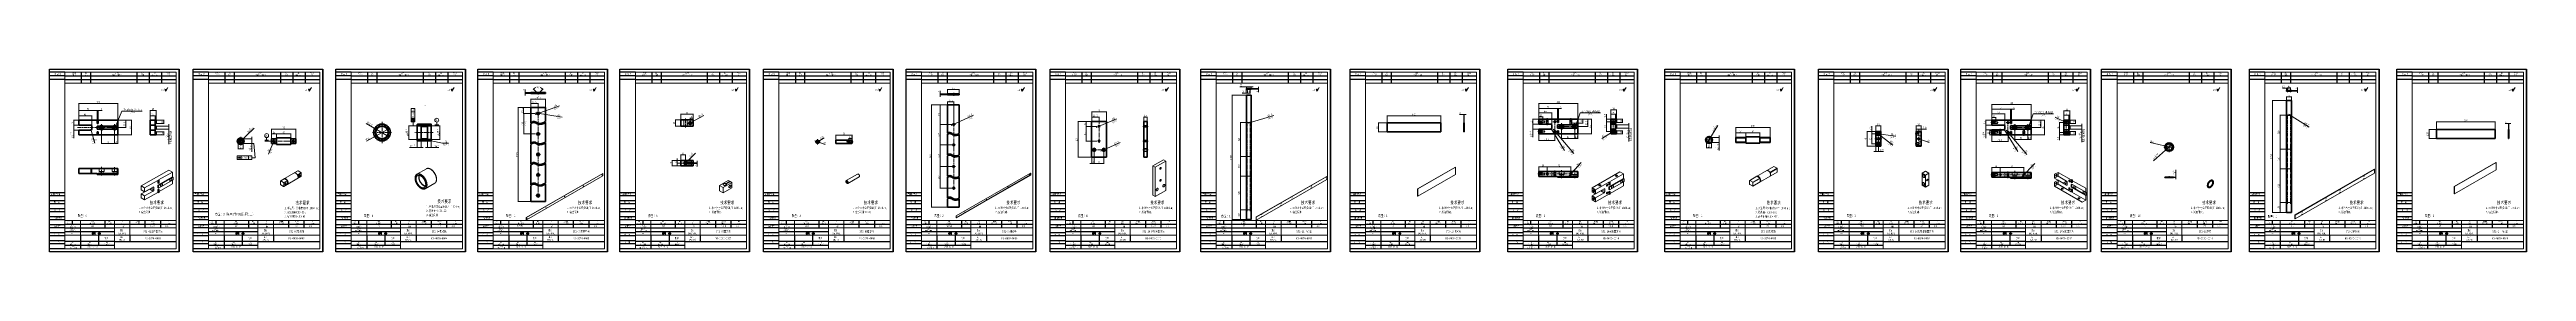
# Model space of a CAD drawing. Header units: millimetres. Extents: x 0 to 7581, y 0 to 561.
import ezdxf

# ---------------------------------------------------------------- set-up
doc = ezdxf.new("R2010")
doc.units = ezdxf.units.MM
for name, pattern in [('AD_LTYPE3 0 mm', [16, 11, -1, 1, -1, 1, -1]), ('AD_LTYPE6 0 mm', [12, 1, -1, 1, -1, 1, -1, 1, -1, 1, -1, 1, -1]), ('点画线', [18, 12, -2, 2, -2]), ('虚线', [2, 1, -1])]:
    doc.linetypes.add(name, pattern=pattern)
doc.layers.get('0').update_dxf_attribs({"lineweight": 35})
for name, color, linetype, lineweight in [('ACAD0', 7, 'Continuous', 0), ('ACADA-定位3-标高', 171, 'Continuous', 0), ('ACADA-构件3-柱砼', 9, 'Continuous', 0), ('ACADA-构件8-屋面', 7, 'Continuous', 0), ('EB0', 7, 'Continuous', 35), ('中心线层', 1, '点画线', 18), ('剖面线层', 4, 'Continuous', 18), ('尺寸线层', 3, 'Continuous', 18), ('虚线层', 6, '虚线', 18)]:
    doc.layers.add(name, color=color, linetype=linetype, lineweight=lineweight)
doc.styles.add('标准', font='', dxfattribs={"width": 0.667})
doc.styles.get('标准').set_extended_font_data('宋体')
doc.dimstyles.new('标准', dxfattribs={"dimtxt": 5.779688, "dimasz": 3.5, "dimexe": 1, "dimexo": 1, "dimgap": 1.209086, "dimtad": 1, "dimdsep": 46, "dimtxsty": '标准', "dimblk": '_CAXARROW', "dimcen": 0, "dimdle": 6, "dimazin": 2, "dimtfac": 0.707107, "dimtdec": 3, "dimtmove": 0, "dimatfit": 3, "dimfxl": 1, "dimfrac": 2, "dimtolj": 1, "dimlwd": 18, "dimarcsym": 0})

# ---------------------------------------------------------------- blocks, each defined once
blk = doc.blocks.new('*X2')
at = {"layer": '尺寸线层', "linetype": 'Continuous', "lineweight": 18}
for p, q in [((3.5, 3.8), (9.5, 3.8)), ((6.5, -1.4), (3.5, 3.8)), ((6.5, -1.4), (13.1, 10.1))]:
    blk.add_line(p, q, dxfattribs=at)
at = {"layer": '尺寸线层', "linetype": 'Continuous', "lineweight": 18, "line_spacing_factor": 1.15057, "style": '标准'}
for s, insert, char_height, width, attachment_point in [('\\T1.1;全部', (-3.5, 1.3), 3.85, 17.164, 5), ('\\T1.1;3.2', (8.7, 6.4), 3.12, 6.818, 6)]:
    blk.add_mtext(s, dxfattribs=dict(at, insert=insert, char_height=char_height, width=width, attachment_point=attachment_point))
blk = doc.blocks.new('*X3')
at = {"layer": '尺寸线层', "linetype": 'Continuous', "lineweight": 18}
for p, q in [((3.5, 3.8), (9.5, 3.8)), ((6.5, -1.4), (3.5, 3.8)), ((6.5, -1.4), (13.1, 10.1))]:
    blk.add_line(p, q, dxfattribs=at)
at = {"layer": '尺寸线层', "linetype": 'Continuous', "lineweight": 18, "line_spacing_factor": 1.15057, "style": '标准'}
for s, insert, char_height, width, attachment_point in [('\\T1.1;全部', (-3.5, 1.3), 3.85, 17.164, 5), ('\\T1.1;3.2', (8.7, 6.4), 3.12, 6.818, 6)]:
    blk.add_mtext(s, dxfattribs=dict(at, insert=insert, char_height=char_height, width=width, attachment_point=attachment_point))
blk = doc.blocks.new('*X4')
at = {"layer": '尺寸线层', "linetype": 'Continuous', "lineweight": 18}
for p, q in [((3.5, 3.8), (9.5, 3.8)), ((6.5, -1.4), (3.5, 3.8)), ((6.5, -1.4), (13.1, 10.1))]:
    blk.add_line(p, q, dxfattribs=at)
at = {"layer": '尺寸线层', "linetype": 'Continuous', "lineweight": 18, "line_spacing_factor": 1.15057, "style": '标准'}
for s, insert, char_height, width, attachment_point in [('\\T1.1;全部', (-3.5, 1.3), 3.85, 17.164, 5), ('\\T1.1;3.2', (8.7, 6.4), 3.12, 6.818, 6)]:
    blk.add_mtext(s, dxfattribs=dict(at, insert=insert, char_height=char_height, width=width, attachment_point=attachment_point))
blk = doc.blocks.new('*X5')
at = {"layer": '尺寸线层', "linetype": 'Continuous', "lineweight": 18}
for p, q in [((3.5, 3.8), (9.5, 3.8)), ((6.5, -1.4), (3.5, 3.8)), ((6.5, -1.4), (13.1, 10.1))]:
    blk.add_line(p, q, dxfattribs=at)
at = {"layer": '尺寸线层', "linetype": 'Continuous', "lineweight": 18, "line_spacing_factor": 1.15057, "style": '标准'}
for s, insert, char_height, width, attachment_point in [('\\T1.1;全部', (-3.5, 1.3), 3.85, 17.164, 5), ('\\T1.1;3.2', (8.7, 6.4), 3.12, 6.818, 6)]:
    blk.add_mtext(s, dxfattribs=dict(at, insert=insert, char_height=char_height, width=width, attachment_point=attachment_point))
blk = doc.blocks.new('*X6')
at = {"layer": '尺寸线层', "linetype": 'Continuous', "lineweight": 18}
for p, q in [((3.5, 3.8), (9.5, 3.8)), ((6.5, -1.4), (3.5, 3.8)), ((6.5, -1.4), (13.1, 10.1))]:
    blk.add_line(p, q, dxfattribs=at)
at = {"layer": '尺寸线层', "linetype": 'Continuous', "lineweight": 18, "line_spacing_factor": 1.15057, "style": '标准'}
for s, insert, char_height, width, attachment_point in [('\\T1.1;全部', (-3.5, 1.3), 3.85, 17.164, 5), ('\\T1.1;3.2', (8.7, 6.4), 3.12, 6.818, 6)]:
    blk.add_mtext(s, dxfattribs=dict(at, insert=insert, char_height=char_height, width=width, attachment_point=attachment_point))
blk = doc.blocks.new('*X7')
at = {"layer": '尺寸线层', "linetype": 'Continuous', "lineweight": 18}
for p, q in [((3.5, 3.8), (9.5, 3.8)), ((6.5, -1.4), (3.5, 3.8)), ((6.5, -1.4), (13.1, 10.1))]:
    blk.add_line(p, q, dxfattribs=at)
at = {"layer": '尺寸线层', "linetype": 'Continuous', "lineweight": 18, "line_spacing_factor": 1.15057, "style": '标准'}
for s, insert, char_height, width, attachment_point in [('\\T1.1;全部', (-3.5, 1.3), 3.85, 17.164, 5), ('\\T1.1;3.2', (8.7, 6.4), 3.12, 6.818, 6)]:
    blk.add_mtext(s, dxfattribs=dict(at, insert=insert, char_height=char_height, width=width, attachment_point=attachment_point))
blk = doc.blocks.new('*X8')
at = {"layer": '尺寸线层', "linetype": 'Continuous', "lineweight": 18}
for p, q in [((3.5, 3.8), (9.5, 3.8)), ((6.5, -1.4), (3.5, 3.8)), ((6.5, -1.4), (13.1, 10.1))]:
    blk.add_line(p, q, dxfattribs=at)
at = {"layer": '尺寸线层', "linetype": 'Continuous', "lineweight": 18, "line_spacing_factor": 1.15057, "style": '标准'}
for s, insert, char_height, width, attachment_point in [('\\T1.1;全部', (-3.5, 1.3), 3.85, 17.164, 5), ('\\T1.1;3.2', (8.7, 6.4), 3.12, 6.818, 6)]:
    blk.add_mtext(s, dxfattribs=dict(at, insert=insert, char_height=char_height, width=width, attachment_point=attachment_point))
blk = doc.blocks.new('*X9')
at = {"layer": 'EB0', "linetype": 'Continuous', "lineweight": 18}
for points in [[(1450.9, 443.7), (1450.5, 440.2), (1451.3, 440.2)], [(1450.9, 425.2), (1450.5, 428.7), (1451.3, 428.7)]]:
    blk.add_hatch(color=0, dxfattribs=at).paths.add_polyline_path(points, flags=0)
at = {"layer": 'EB0', "color": 0, "linetype": 'Continuous', "lineweight": 18}
for p, q in [((1471.7, 443.7), (1449.9, 443.7)), ((1487.2, 425.2), (1449.9, 425.2)), ((1450.9, 425.2), (1450.9, 443.7))]:
    blk.add_line(p, q, dxfattribs=at)
at = {"layer": 'EB0', "color": 0, "linetype": 'Continuous', "lineweight": 18, "insert": (1446.6, 434.5), "char_height": 5.78, "width": 17.168, "attachment_point": 5, "rotation": 90, "line_spacing_factor": 1.15057, "style": '标准'}
blk.add_mtext('\\T1.1;18.5', dxfattribs=at)
blk = doc.blocks.new('_CAXARROW')
blk.add_hatch(color=0).paths.add_polyline_path([(0, 0), (-1, 0.125), (-1, -0.125)], flags=0)
blk = doc.blocks.new('*X10')
at = {"layer": 'EB0', "linetype": 'Continuous', "lineweight": 18}
for points in [[(1451.4, 425.2), (1451, 421.7), (1451.8, 421.7)], [(1451.4, 362.2), (1451, 365.7), (1451.8, 365.7)]]:
    blk.add_hatch(color=0, dxfattribs=at).paths.add_polyline_path(points, flags=0)
at = {"layer": 'EB0', "color": 0, "linetype": 'Continuous', "lineweight": 18}
for p, q in [((1487.2, 425.2), (1450.4, 425.2)), ((1451.4, 362.2), (1451.4, 425.2)), ((1487.2, 362.2), (1450.4, 362.2))]:
    blk.add_line(p, q, dxfattribs=at)
at = {"layer": 'EB0', "color": 0, "linetype": 'Continuous', "lineweight": 18, "char_height": 5.78, "attachment_point": 5, "rotation": 90, "line_spacing_factor": 1.15057, "style": '标准'}
for s, insert, width in [('\\T1.1;400', (1447.1, 393.7), 12.741), ('\\T1.1;（4×）', (1455.7, 393.7), 25.36)]:
    blk.add_mtext(s, dxfattribs=dict(at, insert=insert, width=width))
blk = doc.blocks.new('*X11')
at = {"layer": 'EB0', "linetype": 'Continuous', "lineweight": 18}
for points in [[(1434.7, 443.7), (1435.1, 440.2), (1434.2, 440.2)], [(1434.7, 154.7), (1435.1, 158.2), (1434.2, 158.2)]]:
    blk.add_hatch(color=0, dxfattribs=at).paths.add_polyline_path(points, flags=0)
at = {"layer": 'EB0', "color": 0, "linetype": 'Continuous', "lineweight": 18}
for p, q in [((1471.7, 443.7), (1433.7, 443.7)), ((1434.7, 443.7), (1434.7, 154.7)), ((1471.7, 154.7), (1433.7, 154.7))]:
    blk.add_line(p, q, dxfattribs=at)
at = {"layer": 'EB0', "color": 0, "linetype": 'Continuous', "lineweight": 18, "insert": (1430.4, 299.2), "char_height": 5.78, "width": 17.2, "attachment_point": 5, "rotation": 90, "line_spacing_factor": 1.15057, "style": '标准'}
blk.add_mtext('\\T1.1;1637', dxfattribs=at)
blk = doc.blocks.new('*X12')
at = {"layer": 'EB0', "linetype": 'Continuous', "lineweight": 18}
for points in [[(1491.4, 423.9), (1488.3, 422.3), (1488, 423.1)], [(1499, 426.6), (1502.4, 427.3), (1502.1, 428.1)]]:
    blk.add_hatch(color=0, dxfattribs=at).paths.add_polyline_path(points, flags=0)
at = {"layer": 'EB0', "color": 0, "linetype": 'Continuous', "lineweight": 18}
blk.add_line((1560.3, 448.3), (1485.8, 421.9), dxfattribs=at)
at = {"layer": 'EB0', "color": 0, "linetype": 'Continuous', "lineweight": 18, "char_height": 5.78, "attachment_point": 5, "rotation": 19.54104, "line_spacing_factor": 1.15057, "style": '标准'}
for s, insert, width in [('\\T1.1;（5×）', (1551.6, 440.6), 28.864), ('\\T1.1;%%C8', (1548.7, 448.8), 11.23)]:
    blk.add_mtext(s, dxfattribs=dict(at, insert=insert, width=width))
blk = doc.blocks.new('*X13')
at = {"layer": 'EB0', "linetype": 'Continuous', "lineweight": 18}
for points in [[(1493.2, 425.5), (1489.7, 425.6), (1489.8, 426.5)], [(1497.2, 424.9), (1500.6, 423.9), (1500.7, 424.8)]]:
    blk.add_hatch(color=0, dxfattribs=at).paths.add_polyline_path(points, flags=0)
at = {"layer": 'EB0', "color": 0, "linetype": 'Continuous', "lineweight": 18}
blk.add_line((1569.3, 413.5), (1487.3, 426.5), dxfattribs=at)
at = {"layer": 'EB0', "color": 0, "linetype": 'Continuous', "lineweight": 18, "char_height": 5.78, "attachment_point": 5, "rotation": 351.01844, "line_spacing_factor": 1.15057, "style": '标准'}
for s, insert, width in [('\\T1.1;（5×）', (1557.9, 410.9), 26.92), ('\\T1.1;%%C4', (1559.3, 419.5), 9.716)]:
    blk.add_mtext(s, dxfattribs=dict(at, insert=insert, width=width))
blk = doc.blocks.new('*X14')
at = {"layer": 'EB0', "linetype": 'Continuous', "lineweight": 18}
for points in [[(1480.7, 499.6), (1483.6, 501.5), (1483.1, 502.2)], [(1509.7, 499.6), (1506.8, 501.5), (1507.3, 502.2)]]:
    blk.add_hatch(color=0, dxfattribs=at).paths.add_polyline_path(points, flags=0)
at = {"layer": 'EB0', "color": 0, "linetype": 'Continuous', "lineweight": 18}
for p, q in [((1491.2, 489), (1480, 500.3)), ((1499.2, 489), (1510.4, 500.3))]:
    blk.add_line(p, q, dxfattribs=at)
for start, end in [(108.11495, 135), (45, 71.88505)]:
    blk.add_arc((1495.2, 485), 20.5, start, end, dxfattribs=at)
at = {"layer": 'EB0', "color": 0, "linetype": 'Continuous', "lineweight": 18, "insert": (1495.2, 505.6), "char_height": 5.78, "width": 12.034, "attachment_point": 5, "line_spacing_factor": 1.15057, "style": '标准'}
blk.add_mtext('\\T1.1;90%%D', dxfattribs=at)
blk = doc.blocks.new('*X15')
at = {"layer": 'EB0', "linetype": 'Continuous', "lineweight": 18}
for points in [[(1455.8, 489.5), (1455.4, 493), (1456.2, 493)], [(1455.8, 486.5), (1455.4, 483), (1456.2, 483)]]:
    blk.add_hatch(color=0, dxfattribs=at).paths.add_polyline_path(points, flags=0)
at = {"layer": 'EB0', "color": 0, "linetype": 'Continuous', "lineweight": 18}
for p, q in [((1471.7, 489.5), (1454.8, 489.5)), ((1471.7, 486.5), (1454.8, 486.5)), ((1455.8, 480.5), (1455.8, 498.9))]:
    blk.add_line(p, q, dxfattribs=at)
at = {"layer": 'EB0', "color": 0, "linetype": 'Continuous', "lineweight": 18, "insert": (1451.5, 497.2), "char_height": 5.78, "width": 3.598, "attachment_point": 5, "rotation": 90, "line_spacing_factor": 1.15057, "style": '标准'}
blk.add_mtext('\\T1.1;3', dxfattribs=at)
blk = doc.blocks.new('*X16')
at = {"layer": 'EB0', "linetype": 'Continuous', "lineweight": 18}
for points in [[(1472.7, 455.5), (1476.2, 455), (1476.2, 455.9)], [(1495.2, 455.5), (1491.7, 455), (1491.7, 455.9)]]:
    blk.add_hatch(color=0, dxfattribs=at).paths.add_polyline_path(points, flags=0)
at = {"layer": 'EB0', "color": 0, "linetype": 'Continuous', "lineweight": 18}
for p, q in [((1472.7, 444.7), (1472.7, 456.5)), ((1495.2, 455.5), (1472.7, 455.5)), ((1495.2, 433.2), (1495.2, 456.5))]:
    blk.add_line(p, q, dxfattribs=at)
at = {"layer": 'EB0', "color": 0, "linetype": 'Continuous', "lineweight": 18, "insert": (1484, 459.8), "char_height": 5.78, "width": 17.168, "attachment_point": 5, "line_spacing_factor": 1.15057, "style": '标准'}
blk.add_mtext('\\T1.1;22.5', dxfattribs=at)
blk = doc.blocks.new('*X17')
at = {"layer": '尺寸线层', "linetype": 'Continuous', "lineweight": 18}
for p, q in [((3.5, 3.8), (9.5, 3.8)), ((6.5, -1.4), (3.5, 3.8)), ((6.5, -1.4), (13.1, 10.1))]:
    blk.add_line(p, q, dxfattribs=at)
at = {"layer": '尺寸线层', "linetype": 'Continuous', "lineweight": 18, "line_spacing_factor": 1.15057, "style": '标准'}
for s, insert, char_height, width, attachment_point in [('\\T1.1;全部', (-3.5, 1.3), 3.85, 17.164, 5), ('\\T1.1;3.2', (8.7, 6.4), 3.12, 6.818, 6)]:
    blk.add_mtext(s, dxfattribs=dict(at, insert=insert, char_height=char_height, width=width, attachment_point=attachment_point))
blk = doc.blocks.new('*X18')
at = {"layer": '尺寸线层', "linetype": 'Continuous', "lineweight": 18}
for p, q in [((3.5, 3.8), (9.5, 3.8)), ((6.5, -1.4), (3.5, 3.8)), ((6.5, -1.4), (13.1, 10.1))]:
    blk.add_line(p, q, dxfattribs=at)
at = {"layer": '尺寸线层', "linetype": 'Continuous', "lineweight": 18, "line_spacing_factor": 1.15057, "style": '标准'}
for s, insert, char_height, width, attachment_point in [('\\T1.1;全部', (-3.5, 1.3), 3.85, 17.164, 5), ('\\T1.1;3.2', (8.7, 6.4), 3.12, 6.818, 6)]:
    blk.add_mtext(s, dxfattribs=dict(at, insert=insert, char_height=char_height, width=width, attachment_point=attachment_point))
blk = doc.blocks.new('*X19')
at = {"layer": '尺寸线层', "linetype": 'Continuous', "lineweight": 18}
for p, q in [((3.5, 3.8), (9.5, 3.8)), ((6.5, -1.4), (3.5, 3.8)), ((6.5, -1.4), (13.1, 10.1))]:
    blk.add_line(p, q, dxfattribs=at)
at = {"layer": '尺寸线层', "linetype": 'Continuous', "lineweight": 18, "line_spacing_factor": 1.15057, "style": '标准'}
for s, insert, char_height, width, attachment_point in [('\\T1.1;全部', (-3.5, 1.3), 3.85, 17.164, 5), ('\\T1.1;3.2', (8.7, 6.4), 3.12, 6.818, 6)]:
    blk.add_mtext(s, dxfattribs=dict(at, insert=insert, char_height=char_height, width=width, attachment_point=attachment_point))
blk = doc.blocks.new('*X20')
at = {"layer": '尺寸线层', "linetype": 'Continuous', "lineweight": 18}
for p, q in [((3.5, 3.8), (9.5, 3.8)), ((6.5, -1.4), (3.5, 3.8)), ((6.5, -1.4), (13.1, 10.1))]:
    blk.add_line(p, q, dxfattribs=at)
at = {"layer": '尺寸线层', "linetype": 'Continuous', "lineweight": 18, "line_spacing_factor": 1.15057, "style": '标准'}
for s, insert, char_height, width, attachment_point in [('\\T1.1;全部', (-3.5, 1.3), 3.85, 17.164, 5), ('\\T1.1;3.2', (8.7, 6.4), 3.12, 6.818, 6)]:
    blk.add_mtext(s, dxfattribs=dict(at, insert=insert, char_height=char_height, width=width, attachment_point=attachment_point))
blk = doc.blocks.new('*X21')
at = {"layer": '尺寸线层', "linetype": 'Continuous', "lineweight": 18}
for p, q in [((3.5, 3.8), (9.5, 3.8)), ((6.5, -1.4), (3.5, 3.8)), ((6.5, -1.4), (13.1, 10.1))]:
    blk.add_line(p, q, dxfattribs=at)
at = {"layer": '尺寸线层', "linetype": 'Continuous', "lineweight": 18, "line_spacing_factor": 1.15057, "style": '标准'}
for s, insert, char_height, width, attachment_point in [('\\T1.1;全部', (-3.5, 1.3), 3.85, 17.164, 5), ('\\T1.1;3.2', (8.7, 6.4), 3.12, 6.818, 6)]:
    blk.add_mtext(s, dxfattribs=dict(at, insert=insert, char_height=char_height, width=width, attachment_point=attachment_point))
blk = doc.blocks.new('*X22')
at = {"layer": 'EB0', "linetype": 'Continuous', "lineweight": 18}
for points in [[(2748.7, 460.8), (2752.2, 460.4), (2752.2, 461.3)], [(2767.2, 460.8), (2763.7, 460.4), (2763.7, 461.3)]]:
    blk.add_hatch(color=0, dxfattribs=at).paths.add_polyline_path(points, flags=0)
at = {"layer": 'EB0', "color": 0, "linetype": 'Continuous', "lineweight": 18}
for p, q in [((2748.7, 452.5), (2748.7, 461.8)), ((2767.2, 460.8), (2748.7, 460.8)), ((2767.2, 398.2), (2767.2, 461.8))]:
    blk.add_line(p, q, dxfattribs=at)
at = {"layer": 'EB0', "color": 0, "linetype": 'Continuous', "lineweight": 18, "insert": (2757.9, 465.1), "char_height": 5.78, "width": 17.168, "attachment_point": 5, "line_spacing_factor": 1.15057, "style": '标准'}
blk.add_mtext('\\T1.1;18.5', dxfattribs=at)
blk = doc.blocks.new('*X23')
at = {"layer": 'EB0', "linetype": 'Continuous', "lineweight": 18}
for points in [[(2748.7, 498.5), (2752.2, 498.1), (2752.2, 498.9)], [(2783.7, 498.5), (2780.2, 498.1), (2780.2, 498.9)]]:
    blk.add_hatch(color=0, dxfattribs=at).paths.add_polyline_path(points, flags=0)
at = {"layer": 'EB0', "color": 0, "linetype": 'Continuous', "lineweight": 18}
for p, q in [((2748.7, 486.4), (2748.7, 499.5)), ((2783.7, 498.5), (2748.7, 498.5)), ((2783.7, 486.4), (2783.7, 499.5))]:
    blk.add_line(p, q, dxfattribs=at)
at = {"layer": 'EB0', "color": 0, "linetype": 'Continuous', "lineweight": 18, "insert": (2766.2, 502.8), "char_height": 5.78, "width": 8.121, "attachment_point": 5, "line_spacing_factor": 1.15057, "style": '标准'}
blk.add_mtext('\\T1.1;35', dxfattribs=at)
blk = doc.blocks.new('*X24')
at = {"layer": 'EB0', "linetype": 'Continuous', "lineweight": 18}
for points in [[(2726.1, 485.4), (2725.7, 488.9), (2726.5, 488.9)], [(2726.1, 482.4), (2725.7, 478.9), (2726.5, 478.9)]]:
    blk.add_hatch(color=0, dxfattribs=at).paths.add_polyline_path(points, flags=0)
at = {"layer": 'EB0', "color": 0, "linetype": 'Continuous', "lineweight": 18}
for p, q in [((2747.7, 485.4), (2725.1, 485.4)), ((2747.7, 482.4), (2725.1, 482.4)), ((2726.1, 476.4), (2726.1, 495))]:
    blk.add_line(p, q, dxfattribs=at)
at = {"layer": 'EB0', "color": 0, "linetype": 'Continuous', "lineweight": 18, "insert": (2721.8, 493.4), "char_height": 5.78, "width": 3.598, "attachment_point": 5, "rotation": 90, "line_spacing_factor": 1.15057, "style": '标准'}
blk.add_mtext('\\T1.1;3', dxfattribs=at)
blk = doc.blocks.new('*X25')
at = {"layer": 'EB0', "linetype": 'Continuous', "lineweight": 18}
for points in [[(2699.4, 451.5), (2699, 448), (2699.9, 448)], [(2699.4, 137), (2699, 140.5), (2699.9, 140.5)]]:
    blk.add_hatch(color=0, dxfattribs=at).paths.add_polyline_path(points, flags=0)
at = {"layer": 'EB0', "color": 0, "linetype": 'Continuous', "lineweight": 18}
for p, q in [((2747.7, 451.5), (2698.4, 451.5)), ((2699.4, 137), (2699.4, 451.5)), ((2747.7, 137), (2698.4, 137))]:
    blk.add_line(p, q, dxfattribs=at)
at = {"layer": 'EB0', "color": 0, "linetype": 'Continuous', "lineweight": 18, "insert": (2695.1, 294.2), "char_height": 5.78, "width": 17.2, "attachment_point": 5, "rotation": 90, "line_spacing_factor": 1.15057, "style": '标准'}
blk.add_mtext('\\T1.1;1637', dxfattribs=at)
blk = doc.blocks.new('*X26')
at = {"layer": 'EB0', "linetype": 'Continuous', "lineweight": 18}
for points in [[(2726.1, 262.2), (2726.5, 258.7), (2725.7, 258.7)], [(2726.1, 196.1), (2726.5, 199.6), (2725.7, 199.6)]]:
    blk.add_hatch(color=0, dxfattribs=at).paths.add_polyline_path(points, flags=0)
at = {"layer": 'EB0', "color": 0, "linetype": 'Continuous', "lineweight": 18}
for p, q in [((2760.4, 262.2), (2725.1, 262.2)), ((2726.1, 262.2), (2726.1, 196.1)), ((2760.4, 196.1), (2725.1, 196.1))]:
    blk.add_line(p, q, dxfattribs=at)
at = {"layer": 'EB0', "color": 0, "linetype": 'Continuous', "lineweight": 18, "insert": (2721.8, 229.1), "char_height": 5.78, "width": 12.677, "attachment_point": 5, "rotation": 90, "line_spacing_factor": 1.15057, "style": '标准'}
blk.add_mtext('\\T1.1;437', dxfattribs=at)
blk = doc.blocks.new('*X27')
at = {"layer": 'EB0', "linetype": 'Continuous', "lineweight": 18}
for points in [[(2726.1, 328.3), (2726.5, 324.8), (2725.7, 324.8)], [(2726.1, 262.2), (2726.5, 265.7), (2725.7, 265.7)]]:
    blk.add_hatch(color=0, dxfattribs=at).paths.add_polyline_path(points, flags=0)
at = {"layer": 'EB0', "color": 0, "linetype": 'Continuous', "lineweight": 18}
for p, q in [((2760.4, 328.3), (2725.1, 328.3)), ((2726.1, 328.3), (2726.1, 262.2)), ((2760.4, 262.2), (2725.1, 262.2))]:
    blk.add_line(p, q, dxfattribs=at)
at = {"layer": 'EB0', "color": 0, "linetype": 'Continuous', "lineweight": 18, "insert": (2721.8, 295.3), "char_height": 5.78, "width": 12.645, "attachment_point": 5, "rotation": 90, "line_spacing_factor": 1.15057, "style": '标准'}
blk.add_mtext('\\T1.1;475', dxfattribs=at)
blk = doc.blocks.new('*X28')
at = {"layer": 'EB0', "linetype": 'Continuous', "lineweight": 18}
for points in [[(2726.1, 391.5), (2726.5, 388), (2725.7, 388)], [(2726.1, 328.3), (2726.5, 331.8), (2725.7, 331.8)]]:
    blk.add_hatch(color=0, dxfattribs=at).paths.add_polyline_path(points, flags=0)
at = {"layer": 'EB0', "color": 0, "linetype": 'Continuous', "lineweight": 18}
for p, q in [((2760.4, 391.5), (2725.1, 391.5)), ((2726.1, 391.5), (2726.1, 328.3)), ((2760.4, 328.3), (2725.1, 328.3))]:
    blk.add_line(p, q, dxfattribs=at)
at = {"layer": 'EB0', "color": 0, "linetype": 'Continuous', "lineweight": 18, "insert": (2721.8, 359.9), "char_height": 5.78, "width": 12.645, "attachment_point": 5, "rotation": 90, "line_spacing_factor": 1.15057, "style": '标准'}
blk.add_mtext('\\T1.1;475', dxfattribs=at)
blk = doc.blocks.new('*X29')
at = {"layer": 'EB0', "linetype": 'Continuous', "lineweight": 18}
for points in [[(2726.1, 451.5), (2725.7, 448), (2726.5, 448)], [(2726.1, 391.5), (2725.7, 395), (2726.5, 395)]]:
    blk.add_hatch(color=0, dxfattribs=at).paths.add_polyline_path(points, flags=0)
at = {"layer": 'EB0', "color": 0, "linetype": 'Continuous', "lineweight": 18}
for p, q in [((2747.7, 451.5), (2725.1, 451.5)), ((2760.4, 391.5), (2725.1, 391.5)), ((2726.1, 391.5), (2726.1, 451.5))]:
    blk.add_line(p, q, dxfattribs=at)
at = {"layer": 'EB0', "color": 0, "linetype": 'Continuous', "lineweight": 18, "insert": (2721.8, 421.5), "char_height": 5.78, "width": 8.218, "attachment_point": 5, "rotation": 90, "line_spacing_factor": 1.15057, "style": '标准'}
blk.add_mtext('\\T1.1;60', dxfattribs=at)
blk = doc.blocks.new('*X30')
at = {"layer": 'EB0', "linetype": 'Continuous', "lineweight": 18}
for points in [[(2764.7, 390.3), (2761.7, 388.5), (2761.3, 389.3)], [(2769.7, 392.6), (2773, 393.7), (2772.7, 394.5)]]:
    blk.add_hatch(color=0, dxfattribs=at).paths.add_polyline_path(points, flags=0)
at = {"layer": 'EB0', "color": 0, "linetype": 'Continuous', "lineweight": 18}
blk.add_line((2828.1, 419.4), (2759.2, 387.8), dxfattribs=at)
at = {"layer": 'EB0', "color": 0, "linetype": 'Continuous', "lineweight": 18, "char_height": 5.78, "attachment_point": 5, "rotation": 24.65048, "line_spacing_factor": 1.15057, "style": '标准'}
for s, insert, width in [('\\T1.1;%%C5.5', (2816.5, 418.9), 21.146), ('\\T1.1;（4×）', (2820.1, 411), 29.891)]:
    blk.add_mtext(s, dxfattribs=dict(at, insert=insert, width=width))
blk = doc.blocks.new('*X31')
at = {"layer": '尺寸线层', "linetype": 'Continuous', "lineweight": 18}
for p, q in [((3.5, 3.8), (9.5, 3.8)), ((6.5, -1.4), (3.5, 3.8)), ((6.5, -1.4), (13.1, 10.1))]:
    blk.add_line(p, q, dxfattribs=at)
at = {"layer": '尺寸线层', "linetype": 'Continuous', "lineweight": 18, "line_spacing_factor": 1.15057, "style": '标准'}
for s, insert, char_height, width, attachment_point in [('\\T1.1;全部', (-3.5, 1.3), 3.85, 17.164, 5), ('\\T1.1;3.2', (8.7, 6.4), 3.12, 6.818, 6)]:
    blk.add_mtext(s, dxfattribs=dict(at, insert=insert, char_height=char_height, width=width, attachment_point=attachment_point))
blk = doc.blocks.new('*X32')
at = {"layer": '尺寸线层', "linetype": 'Continuous', "lineweight": 18}
for p, q in [((3.5, 3.8), (9.5, 3.8)), ((6.5, -1.4), (3.5, 3.8)), ((6.5, -1.4), (13.1, 10.1))]:
    blk.add_line(p, q, dxfattribs=at)
at = {"layer": '尺寸线层', "linetype": 'Continuous', "lineweight": 18, "line_spacing_factor": 1.15057, "style": '标准'}
for s, insert, char_height, width, attachment_point in [('\\T1.1;全部', (-3.5, 1.3), 3.85, 17.164, 5), ('\\T1.1;3.2', (8.7, 6.4), 3.12, 6.818, 6)]:
    blk.add_mtext(s, dxfattribs=dict(at, insert=insert, char_height=char_height, width=width, attachment_point=attachment_point))
blk = doc.blocks.new('*X33')
at = {"layer": '尺寸线层', "linetype": 'Continuous', "lineweight": 18}
for p, q in [((3.5, 3.8), (9.5, 3.8)), ((6.5, -1.4), (3.5, 3.8)), ((6.5, -1.4), (13.1, 10.1))]:
    blk.add_line(p, q, dxfattribs=at)
at = {"layer": '尺寸线层', "linetype": 'Continuous', "lineweight": 18, "line_spacing_factor": 1.15057, "style": '标准'}
for s, insert, char_height, width, attachment_point in [('\\T1.1;全部', (-3.5, 1.3), 3.85, 17.164, 5), ('\\T1.1;3.2', (8.7, 6.4), 3.12, 6.818, 6)]:
    blk.add_mtext(s, dxfattribs=dict(at, insert=insert, char_height=char_height, width=width, attachment_point=attachment_point))
blk = doc.blocks.new('*X34')
at = {"layer": '尺寸线层', "linetype": 'Continuous', "lineweight": 18}
for p, q in [((3.5, 3.8), (9.5, 3.8)), ((6.5, -1.4), (3.5, 3.8)), ((6.5, -1.4), (13.1, 10.1))]:
    blk.add_line(p, q, dxfattribs=at)
at = {"layer": '尺寸线层', "linetype": 'Continuous', "lineweight": 18, "line_spacing_factor": 1.15057, "style": '标准'}
for s, insert, char_height, width, attachment_point in [('\\T1.1;全部', (-3.5, 1.3), 3.85, 17.164, 5), ('\\T1.1;3.2', (8.7, 6.4), 3.12, 6.818, 6)]:
    blk.add_mtext(s, dxfattribs=dict(at, insert=insert, char_height=char_height, width=width, attachment_point=attachment_point))
blk = doc.blocks.new('*X35')
at = {"layer": '尺寸线层', "linetype": 'Continuous', "lineweight": 18}
for p, q in [((3.5, 3.8), (9.5, 3.8)), ((6.5, -1.4), (3.5, 3.8)), ((6.5, -1.4), (13.1, 10.1))]:
    blk.add_line(p, q, dxfattribs=at)
at = {"layer": '尺寸线层', "linetype": 'Continuous', "lineweight": 18, "line_spacing_factor": 1.15057, "style": '标准'}
for s, insert, char_height, width, attachment_point in [('\\T1.1;全部', (-3.5, 1.3), 3.85, 17.164, 5), ('\\T1.1;3.2', (8.7, 6.4), 3.12, 6.818, 6)]:
    blk.add_mtext(s, dxfattribs=dict(at, insert=insert, char_height=char_height, width=width, attachment_point=attachment_point))
blk = doc.blocks.new('*X36')
at = {"layer": 'EB0', "linetype": 'Continuous', "lineweight": 18}
for points in [[(685.5, 337.2), (683.7, 334.1), (684.5, 333.8)], [(687.7, 342.8), (688.6, 346.2), (689.4, 345.9)]]:
    blk.add_hatch(color=0, dxfattribs=at).paths.add_polyline_path(points, flags=0)
at = {"layer": 'EB0', "color": 0, "linetype": 'Continuous', "lineweight": 18}
blk.add_line((670.5, 300.2), (690, 348.3), dxfattribs=at)
at = {"layer": 'EB0', "color": 0, "linetype": 'Continuous', "lineweight": 18, "char_height": 5.78, "attachment_point": 5, "rotation": 67.95365, "line_spacing_factor": 1.15057, "style": '标准'}
for s, insert, width in [('\\T1.1;M6', (670.5, 311.8), 29.237), ('\\T1.1;（2×）', (678.5, 308.6), 49.741)]:
    blk.add_mtext(s, dxfattribs=dict(at, insert=insert, width=width))
blk = doc.blocks.new('*X38')
at = {"color": 0, "char_height": 5.78, "attachment_point": 1, "rotation": 44.2395, "line_spacing_factor": 1.15057, "style": '标准'}
for s, insert, width in [('\\T1.1;{\\H0.707107x;0}', (611.1, 379.3), 20.935), ('\\T1.1;{\\H0.707107x;-0.02}', (612.9, 374.2), 20.935), ('\\T1.1;%%C20', (605.3, 369.2), 39.841)]:
    blk.add_mtext(s, dxfattribs=dict(at, insert=insert, width=width))
blk = doc.blocks.new('*X37')
at = {"layer": '尺寸线层', "linetype": 'Continuous', "lineweight": 18}
for points in [[(577.8, 333.1), (580.7, 335.2), (580.1, 335.8)], [(592.2, 347), (590, 344.3), (589.4, 344.9)]]:
    blk.add_hatch(color=0, dxfattribs=at).paths.add_polyline_path(points, flags=0)
at = {"layer": '尺寸线层', "color": 0, "linetype": 'Continuous', "lineweight": 18}
blk.add_line((626.1, 380.1), (577.8, 333.1), dxfattribs=at)
blk.add_blockref('*X38', (0, 0), dxfattribs=at)
blk = doc.blocks.new('*X39')
at = {"layer": '尺寸线层', "linetype": 'Continuous', "lineweight": 18}
for points in [[(577.5, 316.2), (581, 316.7), (581, 315.8)], [(592.5, 316.2), (589, 316.7), (589, 315.8)]]:
    blk.add_hatch(color=0, dxfattribs=at).paths.add_polyline_path(points, flags=0)
at = {"layer": '尺寸线层', "color": 0, "linetype": 'Continuous', "lineweight": 18}
for p, q in [((577.5, 332.4), (577.5, 315.2)), ((577.5, 316.2), (592.5, 316.2)), ((592.5, 332.4), (592.5, 315.2))]:
    blk.add_line(p, q, dxfattribs=at)
at = {"layer": '尺寸线层', "color": 0, "linetype": 'Continuous', "lineweight": 18, "insert": (585, 320.5), "char_height": 5.78, "width": 8.121, "attachment_point": 5, "line_spacing_factor": 1.15057, "style": '标准'}
blk.add_mtext('\\T1.1;15', dxfattribs=at)
blk = doc.blocks.new('*X41')
at = {"color": 0, "char_height": 5.78, "attachment_point": 1, "rotation": 90, "line_spacing_factor": 1.15057, "style": '标准'}
for s, insert, width in [('\\T1.1;{\\H0.707107x;0}', (609.3, 316.7), 20.935), ('\\T1.1;15', (612.5, 309), 32.911), ('\\T1.1;{\\H0.707107x;-0.05}', (614.2, 314.5), 20.935)]:
    blk.add_mtext(s, dxfattribs=dict(at, insert=insert, width=width))
blk = doc.blocks.new('*X40')
at = {"layer": '尺寸线层', "linetype": 'Continuous', "lineweight": 18}
for points in [[(619.2, 347.5), (619.7, 351), (618.8, 351)], [(619.2, 332.5), (619.7, 329), (618.8, 329)]]:
    blk.add_hatch(color=0, dxfattribs=at).paths.add_polyline_path(points, flags=0)
at = {"layer": '尺寸线层', "color": 0, "linetype": 'Continuous', "lineweight": 18}
for p, q in [((592.6, 347.5), (620.2, 347.5)), ((592.6, 332.5), (620.2, 332.5)), ((619.2, 353.5), (619.2, 307.3))]:
    blk.add_line(p, q, dxfattribs=at)
blk.add_blockref('*X41', (0, 0), dxfattribs=at)
blk = doc.blocks.new('*X42')
at = {"layer": '尺寸线层', "linetype": 'Continuous', "lineweight": 18}
for points in [[(679.1, 377), (682.6, 377.4), (682.6, 376.5)], [(754.1, 377), (750.6, 377.4), (750.6, 376.5)]]:
    blk.add_hatch(color=0, dxfattribs=at).paths.add_polyline_path(points, flags=0)
at = {"layer": '尺寸线层', "color": 0, "linetype": 'Continuous', "lineweight": 18}
for p, q in [((679.1, 348.5), (679.1, 378)), ((679.1, 377), (754.1, 377)), ((754.1, 348.5), (754.1, 378))]:
    blk.add_line(p, q, dxfattribs=at)
at = {"layer": '尺寸线层', "color": 0, "linetype": 'Continuous', "lineweight": 18, "insert": (716.6, 381.3), "char_height": 5.78, "width": 8.121, "attachment_point": 5, "line_spacing_factor": 1.15057, "style": '标准'}
blk.add_mtext('\\T1.1;75', dxfattribs=at)
blk = doc.blocks.new('*X43')
at = {"layer": '尺寸线层', "linetype": 'Continuous', "lineweight": 18}
for points in [[(695.1, 362.7), (698.6, 363.2), (698.6, 362.3)], [(738.1, 362.7), (734.6, 363.2), (734.6, 362.3)]]:
    blk.add_hatch(color=0, dxfattribs=at).paths.add_polyline_path(points, flags=0)
at = {"layer": '尺寸线层', "color": 0, "linetype": 'Continuous', "lineweight": 18}
for p, q in [((695.1, 351), (695.1, 363.7)), ((695.1, 362.7), (738.1, 362.7)), ((738.1, 351), (738.1, 363.7))]:
    blk.add_line(p, q, dxfattribs=at)
at = {"layer": '尺寸线层', "color": 0, "linetype": 'Continuous', "lineweight": 18, "insert": (716.6, 367), "char_height": 5.78, "width": 8.121, "attachment_point": 5, "line_spacing_factor": 1.15057, "style": '标准'}
blk.add_mtext('\\T1.1;43', dxfattribs=at)
blk = doc.blocks.new('*X44')
at = {"layer": '尺寸线层', "linetype": 'Continuous', "lineweight": 18}
for points in [[(679.1, 362.7), (682.6, 363.2), (682.6, 362.3)], [(695.1, 362.7), (691.6, 363.2), (691.6, 362.3)]]:
    blk.add_hatch(color=0, dxfattribs=at).paths.add_polyline_path(points, flags=0)
at = {"layer": '尺寸线层', "color": 0, "linetype": 'Continuous', "lineweight": 18}
for p, q in [((679.1, 348.5), (679.1, 363.7)), ((679.1, 362.7), (695.1, 362.7)), ((695.1, 351), (695.1, 363.7))]:
    blk.add_line(p, q, dxfattribs=at)
at = {"layer": '尺寸线层', "color": 0, "linetype": 'Continuous', "lineweight": 18, "insert": (687.1, 367), "char_height": 5.78, "width": 8.186, "attachment_point": 5, "line_spacing_factor": 1.15057, "style": '标准'}
blk.add_mtext('\\T1.1;16', dxfattribs=at)
blk = doc.blocks.new('*X45')
at = {"layer": '尺寸线层', "linetype": 'Continuous', "lineweight": 18}
for points in [[(995.3, 379.4), (998.5, 378), (998.1, 377.3)], [(1039.8, 353.6), (1037, 355.7), (1036.6, 354.9)]]:
    blk.add_hatch(color=0, dxfattribs=at).paths.add_polyline_path(points, flags=0)
at = {"layer": '尺寸线层', "color": 0, "linetype": 'Continuous', "lineweight": 18}
blk.add_line((969.2, 394.5), (1039.8, 353.6), dxfattribs=at)
at = {"layer": '尺寸线层', "color": 0, "linetype": 'Continuous', "lineweight": 18, "insert": (979.8, 393.4), "char_height": 5.78, "width": 26.717, "attachment_point": 5, "rotation": 329.89957, "line_spacing_factor": 1.15057, "style": '标准'}
blk.add_mtext('\\T1.1;%%C51.5', dxfattribs=at)
blk = doc.blocks.new('*X48')
at = {"color": 0, "char_height": 5.78, "attachment_point": 1, "line_spacing_factor": 1.15057, "style": '标准'}
for s, insert, width in [('\\T1.1;12', (1102.9, 327.4), 28.646), ('\\T1.1;{\\H0.707107x;+0.1}', (1108.5, 330.5), 16.671), ('\\T1.1;{\\H0.707107x;0}', (1110.7, 325.7), 16.671)]:
    blk.add_mtext(s, dxfattribs=dict(at, insert=insert, width=width))
blk = doc.blocks.new('*X47')
at = {"layer": '尺寸线层', "linetype": 'Continuous', "lineweight": 18}
for points in [[(1125.4, 320.6), (1121.9, 320.2), (1121.9, 321.1)], [(1137.4, 320.6), (1140.9, 320.2), (1140.9, 321.1)]]:
    blk.add_hatch(color=0, dxfattribs=at).paths.add_polyline_path(points, flags=0)
at = {"layer": '尺寸线层', "color": 0, "linetype": 'Continuous', "lineweight": 18}
for p, q in [((1143.4, 320.6), (1101.3, 320.6)), ((1125.4, 344.5), (1125.4, 319.6)), ((1137.4, 344.5), (1137.4, 319.6))]:
    blk.add_line(p, q, dxfattribs=at)
blk.add_blockref('*X48', (0, 0), dxfattribs=at)
blk = doc.blocks.new('*X50')
at = {"color": 0, "char_height": 5.78, "attachment_point": 1, "line_spacing_factor": 1.15057, "style": '标准'}
for s, insert, width in [('\\T1.1;12', (1176, 327.4), 28.646), ('\\T1.1;{\\H0.707107x;+0.1}', (1181.6, 330.5), 16.671), ('\\T1.1;{\\H0.707107x;0}', (1183.7, 325.7), 16.671)]:
    blk.add_mtext(s, dxfattribs=dict(at, insert=insert, width=width))
blk = doc.blocks.new('*X49')
at = {"layer": '尺寸线层', "linetype": 'Continuous', "lineweight": 18}
for points in [[(1156.4, 320.6), (1152.9, 320.2), (1152.9, 321.1)], [(1168.4, 320.6), (1171.9, 320.2), (1171.9, 321.1)]]:
    blk.add_hatch(color=0, dxfattribs=at).paths.add_polyline_path(points, flags=0)
at = {"layer": '尺寸线层', "color": 0, "linetype": 'Continuous', "lineweight": 18}
for p, q in [((1191.3, 320.6), (1150.4, 320.6)), ((1156.4, 344.5), (1156.4, 319.6)), ((1168.4, 344.5), (1168.4, 319.6))]:
    blk.add_line(p, q, dxfattribs=at)
blk.add_blockref('*X50', (0, 0), dxfattribs=at)
blk = doc.blocks.new('*X52')
at = {"color": 0, "char_height": 5.78, "attachment_point": 1, "rotation": 90, "line_spacing_factor": 1.15057, "style": '标准'}
for s, insert, width in [('\\T1.1;{\\H0.707107x;+0.02}', (1089.3, 365.6), 20.935), ('\\T1.1;%%C42', (1092.5, 356.6), 39.841), ('\\T1.1;{\\H0.707107x;0}', (1094.2, 367.8), 20.935)]:
    blk.add_mtext(s, dxfattribs=dict(at, insert=insert, width=width))
blk = doc.blocks.new('*X51')
at = {"layer": '尺寸线层', "linetype": 'Continuous', "lineweight": 18}
for points in [[(1099.2, 387.5), (1098.8, 384), (1099.7, 384)], [(1099.2, 345.5), (1098.8, 349), (1099.7, 349)]]:
    blk.add_hatch(color=0, dxfattribs=at).paths.add_polyline_path(points, flags=0)
at = {"layer": '尺寸线层', "color": 0, "linetype": 'Continuous', "lineweight": 18}
for p, q in [((1124.4, 387.5), (1098.2, 387.5)), ((1099.2, 345.5), (1099.2, 387.5)), ((1124.4, 345.5), (1098.2, 345.5))]:
    blk.add_line(p, q, dxfattribs=at)
blk.add_blockref('*X52', (0, 0), dxfattribs=at)
blk = doc.blocks.new('*X54')
at = {"color": 0, "char_height": 5.78, "attachment_point": 1, "rotation": 90, "line_spacing_factor": 1.15057, "style": '标准'}
for s, insert, width in [('\\T1.1;{\\H0.707107x;+0.02}', (1185.1, 365.6), 20.935), ('\\T1.1;%%C42', (1188.3, 356.6), 39.841), ('\\T1.1;{\\H0.707107x;0}', (1189.9, 367.8), 20.935)]:
    blk.add_mtext(s, dxfattribs=dict(at, insert=insert, width=width))
blk = doc.blocks.new('*X53')
at = {"layer": '尺寸线层', "linetype": 'Continuous', "lineweight": 18}
for points in [[(1195, 387.5), (1194.6, 384), (1195.4, 384)], [(1195, 345.5), (1194.6, 349), (1195.4, 349)]]:
    blk.add_hatch(color=0, dxfattribs=at).paths.add_polyline_path(points, flags=0)
at = {"layer": '尺寸线层', "color": 0, "linetype": 'Continuous', "lineweight": 18}
for p, q in [((1169.4, 387.5), (1196, 387.5)), ((1195, 345.5), (1195, 387.5)), ((1169.4, 345.5), (1196, 345.5))]:
    blk.add_line(p, q, dxfattribs=at)
blk.add_blockref('*X54', (0, 0), dxfattribs=at)
blk = doc.blocks.new('*X55')
at = {"layer": '尺寸线层', "color": 0, "linetype": 'Continuous', "lineweight": 18}
for p, q in [((-16.8, 0), (6, 0)), ((0, 2), (0, 11))]:
    blk.add_line(p, q, dxfattribs=at)
at = {"layer": '尺寸线层', "color": 0, "linetype": 'Continuous', "lineweight": 35}
blk.add_line((-6, 2), (6, 2), dxfattribs=at)
at = {"layer": '尺寸线层', "color": 0, "linetype": 'Continuous', "lineweight": 18}
blk.add_circle((0, 17), 6, dxfattribs=at)
at = {"layer": '尺寸线层', "color": 0, "linetype": 'Continuous', "lineweight": 18, "insert": (0, 17), "char_height": 5.78, "width": 3.951, "attachment_point": 5, "line_spacing_factor": 1.15057, "style": '标准'}
blk.add_mtext('\\T1.1;A', dxfattribs=at)
blk = doc.blocks.new('*X56')
at = {"layer": '尺寸线层', "color": 0, "linetype": 'Continuous', "lineweight": 18}
for p, q in [((-7, 52.4), (-19, 52.4)), ((-19, 23.6), (-19, 52.4)), ((-7, 43), (-19, 43)), ((-19, 11.6), (-19, 23.6)), ((-7, 23.6), (-19, 23.6)), ((-19, 11.6), (-7, 11.6)), ((-13, 0), (-13, 11.6)), ((2.6, 0), (-13, 0)), ((-7, 23.6), (-7, 52.4)), ((-7, 23.6), (-7, 11.6)), ((0, 0), (2.6, 0))]:
    blk.add_line(p, q, dxfattribs=at)
for radius in [4.2, 2.4]:
    blk.add_circle((-13, 17.6), radius, dxfattribs=at)
at = {"layer": '尺寸线层', "color": 0, "linetype": 'Continuous', "lineweight": 18, "char_height": 5.78, "attachment_point": 5, "rotation": 90, "line_spacing_factor": 1.15057, "style": '标准'}
for s, insert, width in [('\\T1.1;A', (-13, 47.7), 3.951), ('\\T1.1;0.02', (-13, 33.3), 17.168)]:
    blk.add_mtext(s, dxfattribs=dict(at, insert=insert, width=width))
blk = doc.blocks.new('*X57')
at = {"layer": '尺寸线层', "linetype": 'Continuous', "lineweight": 18}
for points in [[(1001, 357.2), (1003.8, 359.3), (1004.2, 358.5)], [(1034.1, 375.8), (1030.8, 374.4), (1031.3, 373.7)]]:
    blk.add_hatch(color=0, dxfattribs=at).paths.add_polyline_path(points, flags=0)
at = {"layer": '尺寸线层', "color": 0, "linetype": 'Continuous', "lineweight": 18}
blk.add_line((969.7, 339.7), (1034.1, 375.8), dxfattribs=at)
at = {"layer": '尺寸线层', "color": 0, "linetype": 'Continuous', "lineweight": 18, "insert": (973.2, 346.5), "char_height": 5.78, "width": 17.543, "attachment_point": 5, "rotation": 29.30679, "line_spacing_factor": 1.15057, "style": '标准'}
blk.add_mtext('\\T1.1;%%C38', dxfattribs=at)
blk = doc.blocks.new('*X58')
at = {"layer": '尺寸线层', "linetype": 'Continuous', "lineweight": 18}
blk.add_hatch(color=0, dxfattribs=at).paths.add_polyline_path([(1168.1, 341), (1171.6, 340.7), (1171.5, 339.9)], flags=0)
at = {"layer": '尺寸线层', "color": 0, "linetype": 'Continuous', "lineweight": 18}
for p, q in [((1168.1, 341), (1202.2, 334.1)), ((1202.2, 334.1), (1221.3, 334.1))]:
    blk.add_line(p, q, dxfattribs=at)
at = {"layer": '尺寸线层', "color": 0, "linetype": 'Continuous', "lineweight": 18, "char_height": 5.78, "attachment_point": 5, "line_spacing_factor": 1.15057, "style": '标准'}
for s, insert, width in [('\\T1.1;(2×)', (1213.2, 329.7), 19.963), ('\\T1.1;R1', (1213.2, 338.4), 7.8)]:
    blk.add_mtext(s, dxfattribs=dict(at, insert=insert, width=width))
blk = doc.blocks.new('*X59')
at = {"layer": '尺寸线层', "linetype": 'Continuous', "lineweight": 18}
for points in [[(1931.7, 422.7), (1935.2, 423.1), (1935.2, 422.3)], [(1969.7, 422.7), (1966.2, 423.1), (1966.2, 422.3)]]:
    blk.add_hatch(color=0, dxfattribs=at).paths.add_polyline_path(points, flags=0)
at = {"layer": '尺寸线层', "color": 0, "linetype": 'Continuous', "lineweight": 18}
for p, q in [((1931.7, 406.7), (1931.7, 423.7)), ((1931.7, 422.7), (1969.7, 422.7)), ((1969.7, 406.7), (1969.7, 423.7))]:
    blk.add_line(p, q, dxfattribs=at)
at = {"layer": '尺寸线层', "color": 0, "linetype": 'Continuous', "lineweight": 18, "insert": (1950.7, 427), "char_height": 5.78, "width": 8.153, "attachment_point": 5, "line_spacing_factor": 1.15057, "style": '标准'}
blk.add_mtext('\\T1.1;38', dxfattribs=at)
blk = doc.blocks.new('*X60')
at = {"layer": '尺寸线层', "linetype": 'Continuous', "lineweight": 18}
for points in [[(1915.3, 405.7), (1914.9, 402.2), (1915.8, 402.2)], [(1915.3, 385.7), (1914.9, 389.2), (1915.8, 389.2)]]:
    blk.add_hatch(color=0, dxfattribs=at).paths.add_polyline_path(points, flags=0)
at = {"layer": '尺寸线层', "color": 0, "linetype": 'Continuous', "lineweight": 18}
for p, q in [((1930.7, 405.7), (1914.3, 405.7)), ((1930.7, 385.7), (1914.3, 385.7)), ((1915.3, 385.7), (1915.3, 405.7))]:
    blk.add_line(p, q, dxfattribs=at)
at = {"layer": '尺寸线层', "color": 0, "linetype": 'Continuous', "lineweight": 18, "insert": (1911, 395.7), "char_height": 5.78, "width": 8.218, "attachment_point": 5, "rotation": 90, "line_spacing_factor": 1.15057, "style": '标准'}
blk.add_mtext('\\T1.1;20', dxfattribs=at)
blk = doc.blocks.new('*X61')
at = {"layer": '尺寸线层', "linetype": 'Continuous', "lineweight": 18}
for points in [[(1960.7, 410.4), (1964.2, 410.9), (1964.2, 410)], [(1969.7, 410.4), (1966.2, 410.9), (1966.2, 410)]]:
    blk.add_hatch(color=0, dxfattribs=at).paths.add_polyline_path(points, flags=0)
at = {"layer": '尺寸线层', "color": 0, "linetype": 'Continuous', "lineweight": 18}
for p, q in [((1960.7, 403.9), (1960.7, 411.4)), ((1960.7, 410.4), (1969.7, 410.4)), ((1969.7, 406.7), (1969.7, 411.4))]:
    blk.add_line(p, q, dxfattribs=at)
at = {"layer": '尺寸线层', "color": 0, "linetype": 'Continuous', "lineweight": 18, "insert": (1965.2, 414.7), "char_height": 5.78, "width": 3.662, "attachment_point": 5, "line_spacing_factor": 1.15057, "style": '标准'}
blk.add_mtext('\\T1.1;9', dxfattribs=at)
blk = doc.blocks.new('*X62')
at = {"layer": '尺寸线层', "linetype": 'Continuous', "lineweight": 18}
for points in [[(1957, 393.6), (1954.1, 391.5), (1953.7, 392.3)], [(1964.4, 397.8), (1967.7, 399.1), (1967.2, 399.9)]]:
    blk.add_hatch(color=0, dxfattribs=at).paths.add_polyline_path(points, flags=0)
at = {"layer": '尺寸线层', "color": 0, "linetype": 'Continuous', "lineweight": 18}
blk.add_line((2002, 418.9), (1951.8, 390.7), dxfattribs=at)
at = {"layer": '尺寸线层', "color": 0, "linetype": 'Continuous', "lineweight": 18, "insert": (1992.9, 418.7), "char_height": 5.78, "width": 22.04, "attachment_point": 5, "rotation": 29.33555, "line_spacing_factor": 1.15057, "style": '标准'}
blk.add_mtext('\\T1.1;%%C8.5', dxfattribs=at)
blk = doc.blocks.new('*X63')
at = {"layer": '尺寸线层', "linetype": 'Continuous', "lineweight": 18}
for points in [[(1905.7, 280.6), (1905.3, 277.1), (1906.2, 277.1)], [(1905.7, 264.6), (1905.3, 268.1), (1906.2, 268.1)]]:
    blk.add_hatch(color=0, dxfattribs=at).paths.add_polyline_path(points, flags=0)
at = {"layer": '尺寸线层', "color": 0, "linetype": 'Continuous', "lineweight": 18}
for p, q in [((1930.7, 280.6), (1904.7, 280.6)), ((1930.7, 264.6), (1904.7, 264.6)), ((1905.7, 264.6), (1905.7, 280.6))]:
    blk.add_line(p, q, dxfattribs=at)
at = {"layer": '尺寸线层', "color": 0, "linetype": 'Continuous', "lineweight": 18, "insert": (1901.4, 272.6), "char_height": 5.78, "width": 8.186, "attachment_point": 5, "rotation": 90, "line_spacing_factor": 1.15057, "style": '标准'}
blk.add_mtext('\\T1.1;16', dxfattribs=at)
blk = doc.blocks.new('*X64')
at = {"layer": '尺寸线层', "linetype": 'Continuous', "lineweight": 18}
for points in [[(1920.7, 280.6), (1920.3, 284.1), (1921.1, 284.1)], [(1920.7, 272.6), (1920.3, 269.1), (1921.1, 269.1)]]:
    blk.add_hatch(color=0, dxfattribs=at).paths.add_polyline_path(points, flags=0)
at = {"layer": '尺寸线层', "color": 0, "linetype": 'Continuous', "lineweight": 18}
for p, q in [((1930.7, 280.6), (1919.7, 280.6)), ((1937.7, 272.6), (1919.7, 272.6)), ((1920.7, 266.6), (1920.7, 286.6))]:
    blk.add_line(p, q, dxfattribs=at)
at = {"layer": '尺寸线层', "color": 0, "linetype": 'Continuous', "lineweight": 18, "insert": (1916.4, 276.6), "char_height": 5.78, "width": 3.63, "attachment_point": 5, "rotation": 90, "line_spacing_factor": 1.15057, "style": '标准'}
blk.add_mtext('\\T1.1;8', dxfattribs=at)
blk = doc.blocks.new('*X65')
at = {"layer": '尺寸线层', "linetype": 'Continuous', "lineweight": 18}
for points in [[(1931.7, 298), (1935.2, 298.4), (1935.2, 297.5)], [(1946.7, 298), (1943.2, 298.4), (1943.2, 297.5)]]:
    blk.add_hatch(color=0, dxfattribs=at).paths.add_polyline_path(points, flags=0)
at = {"layer": '尺寸线层', "color": 0, "linetype": 'Continuous', "lineweight": 18}
for p, q in [((1931.7, 281.6), (1931.7, 299)), ((1931.7, 298), (1946.7, 298)), ((1946.7, 283.1), (1946.7, 299))]:
    blk.add_line(p, q, dxfattribs=at)
at = {"layer": '尺寸线层', "color": 0, "linetype": 'Continuous', "lineweight": 18, "insert": (1939.2, 302.3), "char_height": 5.78, "width": 8.121, "attachment_point": 5, "line_spacing_factor": 1.15057, "style": '标准'}
blk.add_mtext('\\T1.1;15', dxfattribs=at)
blk = doc.blocks.new('*X67')
at = {"color": 0, "char_height": 5.78, "attachment_point": 1, "rotation": 45.22895, "line_spacing_factor": 1.15057, "style": '标准'}
for s, insert, width in [('\\T1.1;{\\H0.707107x;+0.1}', (1962.3, 302.4), 16.671), ('\\T1.1;%%C10', (1958.1, 293.8), 35.577), ('\\T1.1;{\\H0.707107x;0}', (1967.2, 300.5), 16.671)]:
    blk.add_mtext(s, dxfattribs=dict(at, insert=insert, width=width))
blk = doc.blocks.new('*X66')
at = {"layer": '尺寸线层', "linetype": 'Continuous', "lineweight": 18}
for points in [[(1943.2, 269.1), (1945.9, 271.3), (1945.3, 271.9)], [(1950.2, 276.2), (1948.1, 273.4), (1947.4, 274)]]:
    blk.add_hatch(color=0, dxfattribs=at).paths.add_polyline_path(points, flags=0)
at = {"layer": '尺寸线层', "color": 0, "linetype": 'Continuous', "lineweight": 18}
blk.add_line((1977.2, 303.4), (1943.2, 269.1), dxfattribs=at)
blk.add_blockref('*X67', (0, 0), dxfattribs=at)
blk = doc.blocks.new('*X68')
at = {"layer": '尺寸线层', "linetype": 'Continuous', "lineweight": 18}
for points in [[(2346.5, 335.3), (2349.7, 336.8), (2349.3, 337.5)], [(2355, 340.6), (2352.3, 338.4), (2351.8, 339.1)]]:
    blk.add_hatch(color=0, dxfattribs=at).paths.add_polyline_path(points, flags=0)
at = {"layer": '尺寸线层', "color": 0, "linetype": 'Continuous', "lineweight": 18}
blk.add_line((2370.9, 350.5), (2346.5, 335.3), dxfattribs=at)
at = {"layer": '尺寸线层', "color": 0, "linetype": 'Continuous', "lineweight": 18, "insert": (2363.2, 350.8), "char_height": 5.78, "width": 18.158, "attachment_point": 5, "rotation": 31.99954, "line_spacing_factor": 1.15057, "style": '标准'}
blk.add_mtext('\\T1.1;%%C10', dxfattribs=at)
blk = doc.blocks.new('*X69')
at = {"layer": '尺寸线层', "linetype": 'Continuous', "lineweight": 18}
for points in [[(2406.2, 358.7), (2409.7, 359.2), (2409.7, 358.3)], [(2456.2, 358.7), (2452.7, 359.2), (2452.7, 358.3)]]:
    blk.add_hatch(color=0, dxfattribs=at).paths.add_polyline_path(points, flags=0)
at = {"layer": '尺寸线层', "color": 0, "linetype": 'Continuous', "lineweight": 18}
for p, q in [((2406.2, 343.5), (2406.2, 359.7)), ((2406.2, 358.7), (2456.2, 358.7)), ((2456.2, 343.5), (2456.2, 359.7))]:
    blk.add_line(p, q, dxfattribs=at)
at = {"layer": '尺寸线层', "color": 0, "linetype": 'Continuous', "lineweight": 18, "insert": (2431.2, 363), "char_height": 5.78, "width": 8.218, "attachment_point": 5, "line_spacing_factor": 1.15057, "style": '标准'}
blk.add_mtext('\\T1.1;50', dxfattribs=at)
blk = doc.blocks.new('*X70')
at = {"layer": '尺寸线层', "linetype": 'Continuous', "lineweight": 18}
for points in [[(2446.2, 348.2), (2449.7, 348.7), (2449.7, 347.8)], [(2456.2, 348.2), (2452.7, 348.7), (2452.7, 347.8)]]:
    blk.add_hatch(color=0, dxfattribs=at).paths.add_polyline_path(points, flags=0)
at = {"layer": '尺寸线层', "color": 0, "linetype": 'Continuous', "lineweight": 18}
for p, q in [((2446.2, 341.5), (2446.2, 349.2)), ((2446.2, 348.2), (2456.2, 348.2)), ((2456.2, 341.5), (2456.2, 349.2))]:
    blk.add_line(p, q, dxfattribs=at)
at = {"layer": '尺寸线层', "color": 0, "linetype": 'Continuous', "lineweight": 18, "insert": (2451.2, 352.5), "char_height": 5.78, "width": 8.218, "attachment_point": 5, "line_spacing_factor": 1.15057, "style": '标准'}
blk.add_mtext('\\T1.1;10', dxfattribs=at)
blk = doc.blocks.new('*X71')
at = {"layer": '尺寸线层', "linetype": 'Continuous', "lineweight": 18}
for points in [[(2348.4, 338.8), (2345, 339.5), (2345.3, 340.3)], [(2353.2, 337.1), (2356.3, 335.6), (2356.6, 336.4)]]:
    blk.add_hatch(color=0, dxfattribs=at).paths.add_polyline_path(points, flags=0)
at = {"layer": '尺寸线层', "color": 0, "linetype": 'Continuous', "lineweight": 18}
blk.add_line((2374.1, 330), (2342.7, 340.7), dxfattribs=at)
at = {"layer": '尺寸线层', "color": 0, "linetype": 'Continuous', "lineweight": 18, "insert": (2372.3, 335.1), "char_height": 5.78, "width": 11.014, "attachment_point": 5, "rotation": 341.06, "line_spacing_factor": 1.15057, "style": '标准'}
blk.add_mtext('\\T1.1;M5', dxfattribs=at)
blk = doc.blocks.new('*X72')
at = {"layer": '尺寸线层', "linetype": 'Continuous', "lineweight": 18}
for points in [[(3189.5, 430.2), (3193, 429.8), (3193, 430.7)], [(3234.5, 430.2), (3231, 429.8), (3231, 430.7)]]:
    blk.add_hatch(color=0, dxfattribs=at).paths.add_polyline_path(points, flags=0)
at = {"layer": '尺寸线层', "color": 0, "linetype": 'Continuous', "lineweight": 18}
for p, q in [((3189.5, 401.5), (3189.5, 431.2)), ((3234.5, 430.2), (3189.5, 430.2)), ((3234.5, 401.5), (3234.5, 431.2))]:
    blk.add_line(p, q, dxfattribs=at)
at = {"layer": '尺寸线层', "color": 0, "linetype": 'Continuous', "lineweight": 18, "insert": (3212, 434.6), "char_height": 5.78, "width": 8.121, "attachment_point": 5, "line_spacing_factor": 1.15057, "style": '标准'}
blk.add_mtext('\\T1.1;45', dxfattribs=at)
blk = doc.blocks.new('*X73')
at = {"layer": '尺寸线层', "linetype": 'Continuous', "lineweight": 18}
for points in [[(3189.5, 413.9), (3193, 413.5), (3193, 414.3)], [(3212, 413.9), (3208.5, 413.5), (3208.5, 414.3)]]:
    blk.add_hatch(color=0, dxfattribs=at).paths.add_polyline_path(points, flags=0)
at = {"layer": '尺寸线层', "color": 0, "linetype": 'Continuous', "lineweight": 18}
for p, q in [((3189.5, 401.5), (3189.5, 414.9)), ((3212, 413.9), (3189.5, 413.9)), ((3212, 392.5), (3212, 414.9))]:
    blk.add_line(p, q, dxfattribs=at)
at = {"layer": '尺寸线层', "color": 0, "linetype": 'Continuous', "lineweight": 18, "insert": (3200.7, 418.2), "char_height": 5.78, "width": 17.168, "attachment_point": 5, "line_spacing_factor": 1.15057, "style": '标准'}
blk.add_mtext('\\T1.1;22.5', dxfattribs=at)
blk = doc.blocks.new('*X74')
at = {"layer": '尺寸线层', "linetype": 'Continuous', "lineweight": 18}
for points in [[(3147.8, 400.5), (3148.2, 397), (3147.3, 397)], [(3147.8, 290.5), (3148.2, 294), (3147.3, 294)]]:
    blk.add_hatch(color=0, dxfattribs=at).paths.add_polyline_path(points, flags=0)
at = {"layer": '尺寸线层', "color": 0, "linetype": 'Continuous', "lineweight": 18}
for p, q in [((3188.5, 400.5), (3146.8, 400.5)), ((3147.8, 400.5), (3147.8, 290.5)), ((3188.5, 290.5), (3146.8, 290.5))]:
    blk.add_line(p, q, dxfattribs=at)
at = {"layer": '尺寸线层', "color": 0, "linetype": 'Continuous', "lineweight": 18, "insert": (3143.5, 345.5), "char_height": 5.78, "width": 12.741, "attachment_point": 5, "rotation": 90, "line_spacing_factor": 1.15057, "style": '标准'}
blk.add_mtext('\\T1.1;110', dxfattribs=at)
blk = doc.blocks.new('*X75')
at = {"layer": '尺寸线层', "linetype": 'Continuous', "lineweight": 18}
for points in [[(3172.8, 385.5), (3172.4, 382), (3173.3, 382)], [(3172.8, 340.5), (3172.4, 344), (3173.3, 344)]]:
    blk.add_hatch(color=0, dxfattribs=at).paths.add_polyline_path(points, flags=0)
at = {"layer": '尺寸线层', "color": 0, "linetype": 'Continuous', "lineweight": 18}
for p, q in [((3205, 385.5), (3171.8, 385.5)), ((3172.8, 340.5), (3172.8, 385.5)), ((3205, 340.5), (3171.8, 340.5))]:
    blk.add_line(p, q, dxfattribs=at)
at = {"layer": '尺寸线层', "color": 0, "linetype": 'Continuous', "lineweight": 18, "insert": (3168.5, 363), "char_height": 5.78, "width": 8.121, "attachment_point": 5, "rotation": 90, "line_spacing_factor": 1.15057, "style": '标准'}
blk.add_mtext('\\T1.1;45', dxfattribs=at)
blk = doc.blocks.new('*X76')
at = {"layer": '尺寸线层', "linetype": 'Continuous', "lineweight": 18}
for points in [[(3172.8, 400.5), (3172.4, 397), (3173.3, 397)], [(3172.8, 385.5), (3172.4, 389), (3173.3, 389)]]:
    blk.add_hatch(color=0, dxfattribs=at).paths.add_polyline_path(points, flags=0)
at = {"layer": '尺寸线层', "color": 0, "linetype": 'Continuous', "lineweight": 18}
for p, q in [((3188.5, 400.5), (3171.8, 400.5)), ((3205, 385.5), (3171.8, 385.5)), ((3172.8, 385.5), (3172.8, 400.5))]:
    blk.add_line(p, q, dxfattribs=at)
at = {"layer": '尺寸线层', "color": 0, "linetype": 'Continuous', "lineweight": 18, "insert": (3168.5, 393), "char_height": 5.78, "width": 8.121, "attachment_point": 5, "rotation": 90, "line_spacing_factor": 1.15057, "style": '标准'}
blk.add_mtext('\\T1.1;15', dxfattribs=at)
blk = doc.blocks.new('*X77')
at = {"layer": '尺寸线层', "linetype": 'Continuous', "lineweight": 18}
for points in [[(3197.5, 271.2), (3201, 270.8), (3201, 271.6)], [(3226.5, 271.2), (3223, 270.8), (3223, 271.6)]]:
    blk.add_hatch(color=0, dxfattribs=at).paths.add_polyline_path(points, flags=0)
at = {"layer": '尺寸线层', "color": 0, "linetype": 'Continuous', "lineweight": 18}
for p, q in [((3197.5, 304.8), (3197.5, 270.2)), ((3226.5, 304.8), (3226.5, 270.2)), ((3226.5, 271.2), (3197.5, 271.2))]:
    blk.add_line(p, q, dxfattribs=at)
at = {"layer": '尺寸线层', "color": 0, "linetype": 'Continuous', "lineweight": 18, "insert": (3212, 275.5), "char_height": 5.78, "width": 8.186, "attachment_point": 5, "line_spacing_factor": 1.15057, "style": '标准'}
blk.add_mtext('\\T1.1;29', dxfattribs=at)
blk = doc.blocks.new('*X78')
at = {"layer": '尺寸线层', "linetype": 'Continuous', "lineweight": 18}
for points in [[(3189.5, 271.2), (3186, 270.8), (3186, 271.6)], [(3197.5, 271.2), (3201, 270.8), (3201, 271.6)]]:
    blk.add_hatch(color=0, dxfattribs=at).paths.add_polyline_path(points, flags=0)
at = {"layer": '尺寸线层', "color": 0, "linetype": 'Continuous', "lineweight": 18}
for p, q in [((3197.5, 304.8), (3197.5, 270.2)), ((3203.5, 271.2), (3183.5, 271.2)), ((3189.5, 289.5), (3189.5, 270.2))]:
    blk.add_line(p, q, dxfattribs=at)
at = {"layer": '尺寸线层', "color": 0, "linetype": 'Continuous', "lineweight": 18, "insert": (3193.5, 275.5), "char_height": 5.78, "width": 3.63, "attachment_point": 5, "line_spacing_factor": 1.15057, "style": '标准'}
blk.add_mtext('\\T1.1;8', dxfattribs=at)
blk = doc.blocks.new('*X79')
at = {"layer": '尺寸线层', "linetype": 'Continuous', "lineweight": 18}
for points in [[(3349, 413.9), (3352.5, 414.3), (3352.5, 413.5)], [(3359, 413.9), (3355.5, 414.3), (3355.5, 413.5)]]:
    blk.add_hatch(color=0, dxfattribs=at).paths.add_polyline_path(points, flags=0)
at = {"layer": '尺寸线层', "color": 0, "linetype": 'Continuous', "lineweight": 18}
for p, q in [((3349, 401.5), (3349, 414.9)), ((3349, 413.9), (3359, 413.9)), ((3359, 401.5), (3359, 414.9))]:
    blk.add_line(p, q, dxfattribs=at)
at = {"layer": '尺寸线层', "color": 0, "linetype": 'Continuous', "lineweight": 18, "insert": (3354, 418.2), "char_height": 5.78, "width": 8.218, "attachment_point": 5, "line_spacing_factor": 1.15057, "style": '标准'}
blk.add_mtext('\\T1.1;10', dxfattribs=at)
blk = doc.blocks.new('*X80')
at = {"layer": '尺寸线层', "linetype": 'Continuous', "lineweight": 18}
for points in [[(3222.6, 311.3), (3219.6, 309.5), (3219.2, 310.3)], [(3230.4, 314.7), (3233.7, 315.8), (3233.4, 316.6)]]:
    blk.add_hatch(color=0, dxfattribs=at).paths.add_polyline_path(points, flags=0)
at = {"layer": '尺寸线层', "color": 0, "linetype": 'Continuous', "lineweight": 18}
blk.add_line((3276.9, 335.4), (3217.1, 308.8), dxfattribs=at)
at = {"layer": '尺寸线层', "color": 0, "linetype": 'Continuous', "lineweight": 18, "char_height": 5.78, "attachment_point": 5, "rotation": 23.97348, "line_spacing_factor": 1.15057, "style": '标准'}
for s, insert, width in [('\\T1.1;%%C8.5', (3265.3, 335), 21.023), ('\\T1.1;（2×）', (3268.8, 327.1), 29.75)]:
    blk.add_mtext(s, dxfattribs=dict(at, insert=insert, width=width))
blk = doc.blocks.new('*X81')
at = {"layer": '尺寸线层', "linetype": 'Continuous', "lineweight": 18}
for points in [[(3209.2, 384.3), (3206.1, 382.6), (3205.8, 383.4)], [(3214.7, 386.7), (3218.1, 387.6), (3217.8, 388.4)]]:
    blk.add_hatch(color=0, dxfattribs=at).paths.add_polyline_path(points, flags=0)
at = {"layer": '尺寸线层', "color": 0, "linetype": 'Continuous', "lineweight": 18}
blk.add_line((3265.7, 408.1), (3203.7, 382), dxfattribs=at)
at = {"layer": '尺寸线层', "color": 0, "linetype": 'Continuous', "lineweight": 18, "char_height": 5.78, "attachment_point": 5, "rotation": 22.82588, "line_spacing_factor": 1.15057, "style": '标准'}
for s, insert, width in [('\\T1.1;%%C6', (3256.6, 409), 11.835), ('\\T1.1;(2×)', (3259.9, 401), 24.585)]:
    blk.add_mtext(s, dxfattribs=dict(at, insert=insert, width=width))
blk = doc.blocks.new('*X82')
at = {"layer": '尺寸线层', "linetype": 'Continuous', "lineweight": 18}
for points in [[(1982.3, 273.6), (1981.9, 277.1), (1982.8, 277.1)], [(1982.3, 271.6), (1981.9, 268.1), (1982.8, 268.1)]]:
    blk.add_hatch(color=0, dxfattribs=at).paths.add_polyline_path(points, flags=0)
at = {"layer": '尺寸线层', "color": 0, "linetype": 'Continuous', "lineweight": 18}
for p, q in [((1970.7, 273.6), (1983.3, 273.6)), ((1970.7, 271.6), (1983.3, 271.6)), ((1982.3, 262.3), (1982.3, 279.6))]:
    blk.add_line(p, q, dxfattribs=at)
at = {"layer": '尺寸线层', "color": 0, "linetype": 'Continuous', "lineweight": 18, "insert": (1978, 264), "char_height": 5.78, "width": 3.598, "attachment_point": 5, "rotation": 90, "line_spacing_factor": 1.15057, "style": '标准'}
blk.add_mtext('\\T1.1;2', dxfattribs=at)
blk = doc.blocks.new('*X83')
at = {"layer": 'EB0', "linetype": 'Continuous', "lineweight": 18}
for points in [[(74.6, 404), (74.1, 400.5), (75, 400.5)], [(74.6, 389), (74.1, 392.5), (75, 392.5)]]:
    blk.add_hatch(color=0, dxfattribs=at).paths.add_polyline_path(points, flags=0)
at = {"layer": 'EB0', "color": 0, "linetype": 'Continuous', "lineweight": 18}
for p, q in [((88.2, 404), (73.6, 404)), ((88.2, 389), (73.6, 389)), ((74.6, 389), (74.6, 404))]:
    blk.add_line(p, q, dxfattribs=at)
at = {"layer": 'EB0', "color": 0, "linetype": 'Continuous', "lineweight": 18, "insert": (70.3, 396.5), "char_height": 5.78, "width": 8.121, "attachment_point": 5, "rotation": 90, "line_spacing_factor": 1.15057, "style": '标准'}
blk.add_mtext('\\T1.1;15', dxfattribs=at)
blk = doc.blocks.new('*X85')
at = {"color": 0, "char_height": 5.78, "attachment_point": 1, "rotation": 90, "line_spacing_factor": 1.15057, "style": '标准'}
for s, insert, width in [('\\T1.1;{\\H0.707107x;+0.05}', (64.7, 356), 20.935), ('\\T1.1;15', (67.8, 350.4), 32.911), ('\\T1.1;{\\H0.707107x;0}', (69.5, 358.1), 20.935)]:
    blk.add_mtext(s, dxfattribs=dict(at, insert=insert, width=width))
blk = doc.blocks.new('*X84')
at = {"layer": 'EB0', "linetype": 'Continuous', "lineweight": 18}
for points in [[(74.6, 389), (75, 392.5), (74.1, 392.5)], [(74.6, 374), (75, 370.5), (74.1, 370.5)]]:
    blk.add_hatch(color=0, dxfattribs=at).paths.add_polyline_path(points, flags=0)
at = {"layer": 'EB0', "color": 0, "linetype": 'Continuous', "lineweight": 18}
for p, q in [((88.2, 389), (73.6, 389)), ((74.6, 395), (74.6, 348.7)), ((88.2, 374), (73.6, 374))]:
    blk.add_line(p, q, dxfattribs=at)
blk.add_blockref('*X85', (0, 0), dxfattribs=at)
blk = doc.blocks.new('*X86')
at = {"layer": 'EB0', "linetype": 'Continuous', "lineweight": 18}
for points in [[(89.2, 455.5), (92.7, 455.9), (92.7, 455)], [(209.2, 455.5), (205.7, 455.9), (205.7, 455)]]:
    blk.add_hatch(color=0, dxfattribs=at).paths.add_polyline_path(points, flags=0)
at = {"layer": 'EB0', "color": 0, "linetype": 'Continuous', "lineweight": 18}
for p, q in [((89.2, 405), (89.2, 456.5)), ((89.2, 455.5), (209.2, 455.5)), ((209.2, 405), (209.2, 456.5))]:
    blk.add_line(p, q, dxfattribs=at)
at = {"layer": 'EB0', "color": 0, "linetype": 'Continuous', "lineweight": 18, "insert": (149.2, 459.8), "char_height": 5.78, "width": 12.741, "attachment_point": 5, "line_spacing_factor": 1.15057, "style": '标准'}
blk.add_mtext('\\T1.1;120', dxfattribs=at)
blk = doc.blocks.new('*X87')
at = {"layer": 'EB0', "linetype": 'Continuous', "lineweight": 18}
for points in [[(89.2, 434.5), (92.7, 434.9), (92.7, 434)], [(146.2, 434.5), (142.7, 434.9), (142.7, 434)]]:
    blk.add_hatch(color=0, dxfattribs=at).paths.add_polyline_path(points, flags=0)
at = {"layer": 'EB0', "color": 0, "linetype": 'Continuous', "lineweight": 18}
for p, q in [((89.2, 405), (89.2, 435.5)), ((89.2, 434.5), (146.2, 434.5)), ((146.2, 405), (146.2, 435.5))]:
    blk.add_line(p, q, dxfattribs=at)
at = {"layer": 'EB0', "color": 0, "linetype": 'Continuous', "lineweight": 18, "insert": (117.7, 438.8), "char_height": 5.78, "width": 8.153, "attachment_point": 5, "line_spacing_factor": 1.15057, "style": '标准'}
blk.add_mtext('\\T1.1;57', dxfattribs=at)
blk = doc.blocks.new('*X88')
at = {"layer": 'EB0', "linetype": 'Continuous', "lineweight": 18}
for points in [[(146.2, 434.5), (142.7, 434), (142.7, 434.9)], [(149.2, 434.5), (152.7, 434), (152.7, 434.9)]]:
    blk.add_hatch(color=0, dxfattribs=at).paths.add_polyline_path(points, flags=0)
at = {"layer": 'EB0', "color": 0, "linetype": 'Continuous', "lineweight": 18}
for p, q in [((161.1, 434.5), (140.2, 434.5)), ((146.2, 405), (146.2, 435.5)), ((149.2, 405), (149.2, 435.5))]:
    blk.add_line(p, q, dxfattribs=at)
at = {"layer": 'EB0', "color": 0, "linetype": 'Continuous', "lineweight": 18, "insert": (159.4, 438.8), "char_height": 5.78, "width": 3.598, "attachment_point": 5, "line_spacing_factor": 1.15057, "style": '标准'}
blk.add_mtext('\\T1.1;3', dxfattribs=at)
blk = doc.blocks.new('*X89')
at = {"layer": 'EB0', "linetype": 'Continuous', "lineweight": 18}
for points in [[(89.2, 417.7), (92.7, 417.3), (92.7, 418.1)], [(129.2, 417.7), (125.7, 417.3), (125.7, 418.1)]]:
    blk.add_hatch(color=0, dxfattribs=at).paths.add_polyline_path(points, flags=0)
at = {"layer": 'EB0', "color": 0, "linetype": 'Continuous', "lineweight": 18}
for p, q in [((89.2, 390), (89.2, 418.7)), ((129.2, 417.7), (89.2, 417.7)), ((129.2, 387), (129.2, 418.7))]:
    blk.add_line(p, q, dxfattribs=at)
at = {"layer": 'EB0', "color": 0, "linetype": 'Continuous', "lineweight": 18, "insert": (109.2, 422), "char_height": 5.78, "width": 8.218, "attachment_point": 5, "line_spacing_factor": 1.15057, "style": '标准'}
blk.add_mtext('\\T1.1;40', dxfattribs=at)
blk = doc.blocks.new('*X90')
at = {"layer": 'EB0', "linetype": 'Continuous', "lineweight": 18}
for points in [[(159.2, 332.9), (162.7, 333.4), (162.7, 332.5)], [(199.2, 332.9), (195.7, 333.4), (195.7, 332.5)]]:
    blk.add_hatch(color=0, dxfattribs=at).paths.add_polyline_path(points, flags=0)
at = {"layer": 'EB0', "color": 0, "linetype": 'Continuous', "lineweight": 18}
for p, q in [((159.2, 370), (159.2, 331.9)), ((159.2, 332.9), (199.2, 332.9)), ((199.2, 370), (199.2, 331.9))]:
    blk.add_line(p, q, dxfattribs=at)
at = {"layer": 'EB0', "color": 0, "linetype": 'Continuous', "lineweight": 18, "insert": (179.2, 337.3), "char_height": 5.78, "width": 8.218, "attachment_point": 5, "line_spacing_factor": 1.15057, "style": '标准'}
blk.add_mtext('\\T1.1;40', dxfattribs=at)
blk = doc.blocks.new('*X91')
at = {"layer": 'EB0', "linetype": 'Continuous', "lineweight": 18}
for points in [[(199.2, 332.9), (202.7, 332.5), (202.7, 333.4)], [(209.2, 332.9), (205.7, 332.5), (205.7, 333.4)]]:
    blk.add_hatch(color=0, dxfattribs=at).paths.add_polyline_path(points, flags=0)
at = {"layer": 'EB0', "color": 0, "linetype": 'Continuous', "lineweight": 18}
for p, q in [((199.2, 370), (199.2, 331.9)), ((209.2, 332.9), (199.2, 332.9)), ((209.2, 358), (209.2, 331.9))]:
    blk.add_line(p, q, dxfattribs=at)
at = {"layer": 'EB0', "color": 0, "linetype": 'Continuous', "lineweight": 18, "insert": (204.2, 337.3), "char_height": 5.78, "width": 8.218, "attachment_point": 5, "line_spacing_factor": 1.15057, "style": '标准'}
blk.add_mtext('\\T1.1;10', dxfattribs=at)
blk = doc.blocks.new('*X92')
at = {"layer": 'EB0', "linetype": 'Continuous', "lineweight": 18}
for points in [[(234, 404), (233.6, 400.5), (234.5, 400.5)], [(234, 381.5), (233.6, 385), (234.5, 385)]]:
    blk.add_hatch(color=0, dxfattribs=at).paths.add_polyline_path(points, flags=0)
at = {"layer": 'EB0', "color": 0, "linetype": 'Continuous', "lineweight": 18}
for p, q in [((210.2, 404), (235, 404)), ((210.7, 381.5), (235, 381.5)), ((234, 381.5), (234, 404))]:
    blk.add_line(p, q, dxfattribs=at)
at = {"layer": 'EB0', "color": 0, "linetype": 'Continuous', "lineweight": 18, "insert": (229.7, 392.7), "char_height": 5.78, "width": 17.168, "attachment_point": 5, "rotation": 90, "line_spacing_factor": 1.15057, "style": '标准'}
blk.add_mtext('\\T1.1;22.5', dxfattribs=at)
blk = doc.blocks.new('*X93')
at = {"layer": 'EB0', "linetype": 'Continuous', "lineweight": 18}
for points in [[(251.3, 404), (250.8, 400.5), (251.7, 400.5)], [(251.3, 359), (250.8, 362.5), (251.7, 362.5)]]:
    blk.add_hatch(color=0, dxfattribs=at).paths.add_polyline_path(points, flags=0)
at = {"layer": 'EB0', "color": 0, "linetype": 'Continuous', "lineweight": 18}
for p, q in [((210.2, 404), (252.3, 404)), ((251.3, 359), (251.3, 404)), ((210.2, 359), (252.3, 359))]:
    blk.add_line(p, q, dxfattribs=at)
at = {"layer": 'EB0', "color": 0, "linetype": 'Continuous', "lineweight": 18, "insert": (246.9, 381.5), "char_height": 5.78, "width": 8.121, "attachment_point": 5, "rotation": 90, "line_spacing_factor": 1.15057, "style": '标准'}
blk.add_mtext('\\T1.1;45', dxfattribs=at)
blk = doc.blocks.new('*X94')
at = {"layer": 'EB0', "linetype": 'Continuous', "lineweight": 18}
blk.add_hatch(color=0, dxfattribs=at).paths.add_polyline_path([(127.1, 374.1), (127.6, 370.6), (128.5, 370.9)], flags=0)
at = {"layer": 'EB0', "color": 0, "linetype": 'Continuous', "lineweight": 18}
blk.add_line((138.7, 334.3), (126.2, 377), dxfattribs=at)
at = {"layer": 'EB0', "color": 0, "linetype": 'Continuous', "lineweight": 18, "char_height": 5.78, "attachment_point": 5, "rotation": 286.3386, "line_spacing_factor": 1.15057, "style": '标准'}
for s, insert, width in [('\\T1.1;(2×)', (132.3, 340.8), 57.423), ('\\T1.1;R3', (140.6, 343.3), 37.202)]:
    blk.add_mtext(s, dxfattribs=dict(at, insert=insert, width=width))
blk = doc.blocks.new('*X95')
at = {"layer": 'EB0', "linetype": 'Continuous', "lineweight": 18}
blk.add_hatch(color=0, dxfattribs=at).paths.add_polyline_path([(202, 384.8), (203, 388.2), (203.8, 387.9)], flags=0)
at = {"layer": 'EB0', "color": 0, "linetype": 'Continuous', "lineweight": 18}
for p, q in [((202, 384.8), (221.7, 431.8)), ((221.7, 431.8), (284, 431.8))]:
    blk.add_line(p, q, dxfattribs=at)
at = {"layer": 'EB0', "color": 0, "linetype": 'Continuous', "lineweight": 18, "char_height": 5.78, "attachment_point": 5, "line_spacing_factor": 1.15057, "style": '标准'}
for s, insert, width in [('\\T1.1;沉孔%%C9深9 通孔%%C15', (254.4, 436.1), 73.914), ('\\T1.1;（2×）', (254.4, 427.5), 25.36)]:
    blk.add_mtext(s, dxfattribs=dict(at, insert=insert, width=width))
blk = doc.blocks.new('*X96')
at = {"layer": 'EB0', "linetype": 'Continuous', "lineweight": 18}
for points in [[(350.2, 404), (349.7, 400.5), (350.6, 400.5)], [(350.2, 394), (349.7, 397.5), (350.6, 397.5)]]:
    blk.add_hatch(color=0, dxfattribs=at).paths.add_polyline_path(points, flags=0)
at = {"layer": 'EB0', "color": 0, "linetype": 'Continuous', "lineweight": 18}
for p, q in [((327, 404), (351.2, 404)), ((327, 394), (351.2, 394)), ((350.2, 394), (350.2, 404))]:
    blk.add_line(p, q, dxfattribs=at)
at = {"layer": 'EB0', "color": 0, "linetype": 'Continuous', "lineweight": 18, "insert": (345.9, 399), "char_height": 5.78, "width": 8.218, "attachment_point": 5, "rotation": 90, "line_spacing_factor": 1.15057, "style": '标准'}
blk.add_mtext('\\T1.1;10', dxfattribs=at)
blk = doc.blocks.new('*X97')
at = {"layer": 'EB0', "linetype": 'Continuous', "lineweight": 18}
for points in [[(350.2, 369), (350.6, 365.5), (349.7, 365.5)], [(350.2, 359), (350.6, 362.5), (349.7, 362.5)]]:
    blk.add_hatch(color=0, dxfattribs=at).paths.add_polyline_path(points, flags=0)
at = {"layer": 'EB0', "color": 0, "linetype": 'Continuous', "lineweight": 18}
for p, q in [((327, 369), (351.2, 369)), ((327, 359), (351.2, 359)), ((350.2, 369), (350.2, 359))]:
    blk.add_line(p, q, dxfattribs=at)
at = {"layer": 'EB0', "color": 0, "linetype": 'Continuous', "lineweight": 18, "insert": (345.9, 364), "char_height": 5.78, "width": 8.218, "attachment_point": 5, "rotation": 90, "line_spacing_factor": 1.15057, "style": '标准'}
blk.add_mtext('\\T1.1;10', dxfattribs=at)
blk = doc.blocks.new('*X98')
at = {"layer": 'EB0', "linetype": 'Continuous', "lineweight": 18}
for points in [[(308, 417.7), (311.5, 417.3), (311.5, 418.1)], [(323, 417.7), (319.5, 417.3), (319.5, 418.1)]]:
    blk.add_hatch(color=0, dxfattribs=at).paths.add_polyline_path(points, flags=0)
at = {"layer": 'EB0', "color": 0, "linetype": 'Continuous', "lineweight": 18}
for p, q in [((308, 405), (308, 418.7)), ((323, 417.7), (308, 417.7)), ((323, 405), (323, 418.7))]:
    blk.add_line(p, q, dxfattribs=at)
at = {"layer": 'EB0', "color": 0, "linetype": 'Continuous', "lineweight": 18, "insert": (315.5, 422), "char_height": 5.78, "width": 8.121, "attachment_point": 5, "line_spacing_factor": 1.15057, "style": '标准'}
blk.add_mtext('\\T1.1;15', dxfattribs=at)
blk = doc.blocks.new('*X99')
at = {"layer": 'EB0', "linetype": 'Continuous', "lineweight": 18}
for points in [[(308, 434.5), (311.5, 434.9), (311.5, 434)], [(326, 434.5), (322.5, 434.9), (322.5, 434)]]:
    blk.add_hatch(color=0, dxfattribs=at).paths.add_polyline_path(points, flags=0)
at = {"layer": 'EB0', "color": 0, "linetype": 'Continuous', "lineweight": 18}
for p, q in [((308, 405), (308, 435.5)), ((308, 434.5), (326, 434.5)), ((326, 405), (326, 435.5))]:
    blk.add_line(p, q, dxfattribs=at)
at = {"layer": 'EB0', "color": 0, "linetype": 'Continuous', "lineweight": 18, "insert": (317, 438.8), "char_height": 5.78, "width": 8.153, "attachment_point": 5, "line_spacing_factor": 1.15057, "style": '标准'}
blk.add_mtext('\\T1.1;18', dxfattribs=at)
blk = doc.blocks.new('*X101')
at = {"color": 0, "char_height": 5.78, "attachment_point": 1, "rotation": 90, "line_spacing_factor": 1.15057, "style": '标准'}
for s, insert, width in [('\\T1.1;{\\H0.707107x;0}', (355.6, 354.5), 20.935), ('\\T1.1;10.3', (358.8, 340.7), 44.973), ('\\T1.1;{\\H0.707107x;-0.05}', (360.5, 352.3), 20.935)]:
    blk.add_mtext(s, dxfattribs=dict(at, insert=insert, width=width))
blk = doc.blocks.new('*X100')
at = {"layer": '尺寸线层', "linetype": 'Continuous', "lineweight": 18}
for points in [[(365.5, 386.5), (366, 390), (365.1, 390)], [(365.5, 376.5), (366, 373), (365.1, 373)]]:
    blk.add_hatch(color=0, dxfattribs=at).paths.add_polyline_path(points, flags=0)
at = {"layer": '尺寸线层', "color": 0, "linetype": 'Continuous', "lineweight": 18}
for p, q in [((327, 386.5), (366.5, 386.5)), ((365.5, 392.5), (365.5, 330.4)), ((327, 376.5), (366.5, 376.5))]:
    blk.add_line(p, q, dxfattribs=at)
blk.add_blockref('*X101', (0, 0), dxfattribs=at)
at = {"layer": '尺寸线层', "color": 0, "linetype": 'Continuous', "lineweight": 18, "insert": (371.3, 351.7), "char_height": 5.78, "width": 59.683, "attachment_point": 5, "rotation": 90, "line_spacing_factor": 1.15057, "style": '标准'}
blk.add_mtext('\\T1.1;铝型材槽宽配合', dxfattribs=at)
blk = doc.blocks.new('*X102')
at = {"layer": '尺寸线层', "linetype": 'Continuous', "lineweight": 18}
for points in [[(4539.7, 407.2), (4539.3, 403.7), (4540.2, 403.7)], [(4539.7, 392.2), (4539.3, 395.7), (4540.2, 395.7)]]:
    blk.add_hatch(color=0, dxfattribs=at).paths.add_polyline_path(points, flags=0)
at = {"layer": '尺寸线层', "color": 0, "linetype": 'Continuous', "lineweight": 18}
for p, q in [((4556.9, 407.2), (4538.7, 407.2)), ((4556.9, 392.2), (4538.7, 392.2)), ((4539.7, 392.2), (4539.7, 407.2))]:
    blk.add_line(p, q, dxfattribs=at)
at = {"layer": '尺寸线层', "color": 0, "linetype": 'Continuous', "lineweight": 18, "insert": (4535.4, 399.7), "char_height": 5.78, "width": 8.121, "attachment_point": 5, "rotation": 90, "line_spacing_factor": 1.15057, "style": '标准'}
blk.add_mtext('\\T1.1;15', dxfattribs=at)
blk = doc.blocks.new('*X104')
at = {"color": 0, "char_height": 5.78, "attachment_point": 1, "rotation": 90, "line_spacing_factor": 1.15057, "style": '标准'}
for s, insert, width in [('\\T1.1;{\\H0.707107x;+0.05}', (4529.8, 359.2), 20.935), ('\\T1.1;15', (4533, 353.7), 32.911), ('\\T1.1;{\\H0.707107x;0}', (4534.7, 361.4), 20.935)]:
    blk.add_mtext(s, dxfattribs=dict(at, insert=insert, width=width))
blk = doc.blocks.new('*X103')
at = {"layer": '尺寸线层', "linetype": 'Continuous', "lineweight": 18}
for points in [[(4539.7, 392.2), (4539.3, 395.7), (4540.2, 395.7)], [(4539.7, 377.2), (4539.3, 373.7), (4540.2, 373.7)]]:
    blk.add_hatch(color=0, dxfattribs=at).paths.add_polyline_path(points, flags=0)
at = {"layer": '尺寸线层', "color": 0, "linetype": 'Continuous', "lineweight": 18}
for p, q in [((4556.9, 392.2), (4538.7, 392.2)), ((4539.7, 351.9), (4539.7, 398.2)), ((4556.9, 377.2), (4538.7, 377.2))]:
    blk.add_line(p, q, dxfattribs=at)
blk.add_blockref('*X104', (0, 0), dxfattribs=at)
blk = doc.blocks.new('*X105')
at = {"layer": '尺寸线层', "linetype": 'Continuous', "lineweight": 18}
for points in [[(4557.9, 455.7), (4561.4, 456.2), (4561.4, 455.3)], [(4677.9, 455.7), (4674.4, 456.2), (4674.4, 455.3)]]:
    blk.add_hatch(color=0, dxfattribs=at).paths.add_polyline_path(points, flags=0)
at = {"layer": '尺寸线层', "color": 0, "linetype": 'Continuous', "lineweight": 18}
for p, q in [((4557.9, 408.2), (4557.9, 456.7)), ((4557.9, 455.7), (4677.9, 455.7)), ((4677.9, 408.2), (4677.9, 456.7))]:
    blk.add_line(p, q, dxfattribs=at)
at = {"layer": '尺寸线层', "color": 0, "linetype": 'Continuous', "lineweight": 18, "insert": (4617.9, 460.1), "char_height": 5.78, "width": 12.741, "attachment_point": 5, "line_spacing_factor": 1.15057, "style": '标准'}
blk.add_mtext('\\T1.1;120', dxfattribs=at)
blk = doc.blocks.new('*X106')
at = {"layer": '尺寸线层', "linetype": 'Continuous', "lineweight": 18}
for points in [[(4557.9, 440.7), (4561.4, 440.2), (4561.4, 441.1)], [(4614.9, 440.7), (4611.4, 440.2), (4611.4, 441.1)]]:
    blk.add_hatch(color=0, dxfattribs=at).paths.add_polyline_path(points, flags=0)
at = {"layer": '尺寸线层', "color": 0, "linetype": 'Continuous', "lineweight": 18}
for p, q in [((4557.9, 408.2), (4557.9, 441.7)), ((4614.9, 440.7), (4557.9, 440.7)), ((4614.9, 408.2), (4614.9, 441.7))]:
    blk.add_line(p, q, dxfattribs=at)
at = {"layer": '尺寸线层', "color": 0, "linetype": 'Continuous', "lineweight": 18, "insert": (4586.4, 445), "char_height": 5.78, "width": 8.153, "attachment_point": 5, "line_spacing_factor": 1.15057, "style": '标准'}
blk.add_mtext('\\T1.1;57', dxfattribs=at)
blk = doc.blocks.new('*X107')
at = {"layer": '尺寸线层', "linetype": 'Continuous', "lineweight": 18}
for points in [[(4557.9, 426.7), (4561.4, 426.3), (4561.4, 427.2)], [(4597.9, 426.7), (4594.4, 426.3), (4594.4, 427.2)]]:
    blk.add_hatch(color=0, dxfattribs=at).paths.add_polyline_path(points, flags=0)
at = {"layer": '尺寸线层', "color": 0, "linetype": 'Continuous', "lineweight": 18}
for p, q in [((4557.9, 408.2), (4557.9, 427.7)), ((4597.9, 426.7), (4557.9, 426.7)), ((4597.9, 390.2), (4597.9, 427.7))]:
    blk.add_line(p, q, dxfattribs=at)
at = {"layer": '尺寸线层', "color": 0, "linetype": 'Continuous', "lineweight": 18, "insert": (4577.9, 431.1), "char_height": 5.78, "width": 8.218, "attachment_point": 5, "line_spacing_factor": 1.15057, "style": '标准'}
blk.add_mtext('\\T1.1;40', dxfattribs=at)
blk = doc.blocks.new('*X108')
at = {"layer": '尺寸线层', "linetype": 'Continuous', "lineweight": 18}
for points in [[(4614.9, 440.7), (4611.4, 440.2), (4611.4, 441.1)], [(4617.9, 440.7), (4621.4, 440.2), (4621.4, 441.1)]]:
    blk.add_hatch(color=0, dxfattribs=at).paths.add_polyline_path(points, flags=0)
at = {"layer": '尺寸线层', "color": 0, "linetype": 'Continuous', "lineweight": 18}
for p, q in [((4627.2, 440.7), (4608.9, 440.7)), ((4614.9, 408.2), (4614.9, 441.7)), ((4617.9, 408.2), (4617.9, 441.7))]:
    blk.add_line(p, q, dxfattribs=at)
at = {"layer": '尺寸线层', "color": 0, "linetype": 'Continuous', "lineweight": 18, "insert": (4625.5, 445), "char_height": 5.78, "width": 3.598, "attachment_point": 5, "line_spacing_factor": 1.15057, "style": '标准'}
blk.add_mtext('\\T1.1;3', dxfattribs=at)
blk = doc.blocks.new('*X109')
at = {"layer": '尺寸线层', "linetype": 'Continuous', "lineweight": 18}
for points in [[(4764.9, 407.2), (4764.5, 410.7), (4765.3, 410.7)], [(4764.9, 399.7), (4764.5, 396.2), (4765.3, 396.2)]]:
    blk.add_hatch(color=0, dxfattribs=at).paths.add_polyline_path(points, flags=0)
at = {"layer": '尺寸线层', "color": 0, "linetype": 'Continuous', "lineweight": 18}
for p, q in [((4777.2, 407.2), (4763.9, 407.2)), ((4776.1, 399.7), (4763.9, 399.7)), ((4764.9, 393.7), (4764.9, 423.2))]:
    blk.add_line(p, q, dxfattribs=at)
at = {"layer": '尺寸线层', "color": 0, "linetype": 'Continuous', "lineweight": 18, "insert": (4760.6, 418.2), "char_height": 5.78, "width": 12.645, "attachment_point": 5, "rotation": 90, "line_spacing_factor": 1.15057, "style": '标准'}
blk.add_mtext('\\T1.1;7.5', dxfattribs=at)
blk = doc.blocks.new('*X110')
at = {"layer": '尺寸线层', "linetype": 'Continuous', "lineweight": 18}
for points in [[(4764.9, 399.7), (4764.5, 396.2), (4765.3, 396.2)], [(4764.9, 369.7), (4764.5, 373.2), (4765.3, 373.2)]]:
    blk.add_hatch(color=0, dxfattribs=at).paths.add_polyline_path(points, flags=0)
at = {"layer": '尺寸线层', "color": 0, "linetype": 'Continuous', "lineweight": 18}
for p, q in [((4776.1, 399.7), (4763.9, 399.7)), ((4764.9, 369.7), (4764.9, 399.7)), ((4776, 369.7), (4763.9, 369.7))]:
    blk.add_line(p, q, dxfattribs=at)
at = {"layer": '尺寸线层', "color": 0, "linetype": 'Continuous', "lineweight": 18, "insert": (4760.6, 384.7), "char_height": 5.78, "width": 8.218, "attachment_point": 5, "rotation": 90, "line_spacing_factor": 1.15057, "style": '标准'}
blk.add_mtext('\\T1.1;30', dxfattribs=at)
blk = doc.blocks.new('*X111')
at = {"layer": '尺寸线层', "linetype": 'Continuous', "lineweight": 18}
for points in [[(4778.2, 422.5), (4781.7, 422.9), (4781.7, 422.1)], [(4793.2, 422.5), (4789.7, 422.9), (4789.7, 422.1)]]:
    blk.add_hatch(color=0, dxfattribs=at).paths.add_polyline_path(points, flags=0)
at = {"layer": '尺寸线层', "color": 0, "linetype": 'Continuous', "lineweight": 18}
for p, q in [((4778.2, 408.2), (4778.2, 423.5)), ((4778.2, 422.5), (4793.2, 422.5)), ((4793.2, 408.2), (4793.2, 423.5))]:
    blk.add_line(p, q, dxfattribs=at)
at = {"layer": '尺寸线层', "color": 0, "linetype": 'Continuous', "lineweight": 18, "insert": (4785.7, 426.8), "char_height": 5.78, "width": 8.121, "attachment_point": 5, "line_spacing_factor": 1.15057, "style": '标准'}
blk.add_mtext('\\T1.1;15', dxfattribs=at)
blk = doc.blocks.new('*X112')
at = {"layer": '尺寸线层', "linetype": 'Continuous', "lineweight": 18}
for points in [[(4778.2, 435.9), (4781.7, 435.5), (4781.7, 436.4)], [(4796.2, 435.9), (4792.7, 435.5), (4792.7, 436.4)]]:
    blk.add_hatch(color=0, dxfattribs=at).paths.add_polyline_path(points, flags=0)
at = {"layer": '尺寸线层', "color": 0, "linetype": 'Continuous', "lineweight": 18}
for p, q in [((4778.2, 408.2), (4778.2, 436.9)), ((4796.2, 435.9), (4778.2, 435.9)), ((4796.2, 408.2), (4796.2, 436.9))]:
    blk.add_line(p, q, dxfattribs=at)
at = {"layer": '尺寸线层', "color": 0, "linetype": 'Continuous', "lineweight": 18, "insert": (4787.2, 440.2), "char_height": 5.78, "width": 8.153, "attachment_point": 5, "line_spacing_factor": 1.15057, "style": '标准'}
blk.add_mtext('\\T1.1;18', dxfattribs=at)
blk = doc.blocks.new('*X113')
at = {"layer": '尺寸线层', "linetype": 'Continuous', "lineweight": 18}
for points in [[(4814.3, 407.2), (4814.7, 403.7), (4813.8, 403.7)], [(4814.3, 397.2), (4814.7, 400.7), (4813.8, 400.7)]]:
    blk.add_hatch(color=0, dxfattribs=at).paths.add_polyline_path(points, flags=0)
at = {"layer": '尺寸线层', "color": 0, "linetype": 'Continuous', "lineweight": 18}
for p, q in [((4797.2, 407.2), (4815.3, 407.2)), ((4797.2, 397.2), (4815.3, 397.2)), ((4814.3, 407.2), (4814.3, 397.2))]:
    blk.add_line(p, q, dxfattribs=at)
at = {"layer": '尺寸线层', "color": 0, "linetype": 'Continuous', "lineweight": 18, "insert": (4809.9, 402.2), "char_height": 5.78, "width": 8.218, "attachment_point": 5, "rotation": 90, "line_spacing_factor": 1.15057, "style": '标准'}
blk.add_mtext('\\T1.1;10', dxfattribs=at)
blk = doc.blocks.new('*X114')
at = {"layer": '尺寸线层', "linetype": 'Continuous', "lineweight": 18}
for points in [[(4814.3, 372.2), (4814.7, 368.7), (4813.8, 368.7)], [(4814.3, 362.2), (4814.7, 365.7), (4813.8, 365.7)]]:
    blk.add_hatch(color=0, dxfattribs=at).paths.add_polyline_path(points, flags=0)
at = {"layer": '尺寸线层', "color": 0, "linetype": 'Continuous', "lineweight": 18}
for p, q in [((4797.2, 372.2), (4815.3, 372.2)), ((4797.2, 362.2), (4815.3, 362.2)), ((4814.3, 372.2), (4814.3, 362.2))]:
    blk.add_line(p, q, dxfattribs=at)
at = {"layer": '尺寸线层', "color": 0, "linetype": 'Continuous', "lineweight": 18, "insert": (4809.9, 367.2), "char_height": 5.78, "width": 8.218, "attachment_point": 5, "rotation": 90, "line_spacing_factor": 1.15057, "style": '标准'}
blk.add_mtext('\\T1.1;10', dxfattribs=at)
blk = doc.blocks.new('*X116')
at = {"color": 0, "char_height": 5.78, "attachment_point": 1, "rotation": 90, "line_spacing_factor": 1.15057, "style": '标准'}
for s, insert, width in [('\\T1.1;{\\H0.707107x;0}', (4823.6, 363.6), 20.935), ('\\T1.1;10.3', (4826.8, 349.8), 44.973), ('\\T1.1;{\\H0.707107x;-0.05}', (4828.5, 361.4), 20.935)]:
    blk.add_mtext(s, dxfattribs=dict(at, insert=insert, width=width))
blk = doc.blocks.new('*X115')
at = {"layer": '尺寸线层', "linetype": 'Continuous', "lineweight": 18}
for points in [[(4833.5, 389.7), (4833.9, 393.2), (4833.1, 393.2)], [(4833.5, 379.7), (4833.9, 376.2), (4833.1, 376.2)]]:
    blk.add_hatch(color=0, dxfattribs=at).paths.add_polyline_path(points, flags=0)
at = {"layer": '尺寸线层', "color": 0, "linetype": 'Continuous', "lineweight": 18}
for p, q in [((4797.2, 389.7), (4834.5, 389.7)), ((4797.2, 379.7), (4834.5, 379.7)), ((4833.5, 395.7), (4833.5, 339.4))]:
    blk.add_line(p, q, dxfattribs=at)
blk.add_blockref('*X116', (0, 0), dxfattribs=at)
at = {"layer": '尺寸线层', "color": 0, "linetype": 'Continuous', "lineweight": 18, "insert": (4839.3, 360.7), "char_height": 5.78, "width": 59.683, "attachment_point": 5, "rotation": 90, "line_spacing_factor": 1.15057, "style": '标准'}
blk.add_mtext('\\T1.1;铝型材槽宽配合', dxfattribs=at)
blk = doc.blocks.new('*X117')
at = {"layer": '尺寸线层', "linetype": 'Continuous', "lineweight": 18}
for points in [[(4719.4, 407.2), (4719, 403.7), (4719.8, 403.7)], [(4719.4, 362.2), (4719, 365.7), (4719.8, 365.7)]]:
    blk.add_hatch(color=0, dxfattribs=at).paths.add_polyline_path(points, flags=0)
at = {"layer": '尺寸线层', "color": 0, "linetype": 'Continuous', "lineweight": 18}
for p, q in [((4678.9, 407.2), (4720.4, 407.2)), ((4719.4, 362.2), (4719.4, 407.2)), ((4678.9, 362.2), (4720.4, 362.2))]:
    blk.add_line(p, q, dxfattribs=at)
at = {"layer": '尺寸线层', "color": 0, "linetype": 'Continuous', "lineweight": 18, "insert": (4715.1, 384.7), "char_height": 5.78, "width": 8.121, "attachment_point": 5, "rotation": 90, "line_spacing_factor": 1.15057, "style": '标准'}
blk.add_mtext('\\T1.1;45', dxfattribs=at)
blk = doc.blocks.new('*X118')
at = {"layer": '尺寸线层', "linetype": 'Continuous', "lineweight": 18}
for points in [[(4557.9, 342), (4561.4, 342.5), (4561.4, 341.6)], [(4607.4, 342), (4603.9, 342.5), (4603.9, 341.6)]]:
    blk.add_hatch(color=0, dxfattribs=at).paths.add_polyline_path(points, flags=0)
at = {"layer": '尺寸线层', "color": 0, "linetype": 'Continuous', "lineweight": 18}
for p, q in [((4557.9, 361.2), (4557.9, 341)), ((4557.9, 342), (4607.4, 342)), ((4607.4, 363.7), (4607.4, 341))]:
    blk.add_line(p, q, dxfattribs=at)
at = {"layer": '尺寸线层', "color": 0, "linetype": 'Continuous', "lineweight": 18, "insert": (4582.6, 346.4), "char_height": 5.78, "width": 17.168, "attachment_point": 5, "line_spacing_factor": 1.15057, "style": '标准'}
blk.add_mtext('\\T1.1;49.5', dxfattribs=at)
blk = doc.blocks.new('*X119')
at = {"layer": '尺寸线层', "linetype": 'Continuous', "lineweight": 18}
for points in [[(4583.9, 261.7), (4587.4, 262.2), (4587.4, 261.3)], [(4655.9, 261.7), (4652.4, 262.2), (4652.4, 261.3)]]:
    blk.add_hatch(color=0, dxfattribs=at).paths.add_polyline_path(points, flags=0)
at = {"layer": '尺寸线层', "color": 0, "linetype": 'Continuous', "lineweight": 18}
for p, q in [((4583.9, 246), (4583.9, 262.7)), ((4583.9, 261.7), (4655.9, 261.7)), ((4655.9, 246), (4655.9, 262.7))]:
    blk.add_line(p, q, dxfattribs=at)
at = {"layer": '尺寸线层', "color": 0, "linetype": 'Continuous', "lineweight": 18, "insert": (4619.9, 266), "char_height": 5.78, "width": 8.121, "attachment_point": 5, "line_spacing_factor": 1.15057, "style": '标准'}
blk.add_mtext('\\T1.1;72', dxfattribs=at)
blk = doc.blocks.new('*X120')
at = {"layer": '尺寸线层', "linetype": 'Continuous', "lineweight": 18}
for points in [[(4557.9, 261.7), (4561.4, 262.2), (4561.4, 261.3)], [(4583.9, 261.7), (4580.4, 262.2), (4580.4, 261.3)]]:
    blk.add_hatch(color=0, dxfattribs=at).paths.add_polyline_path(points, flags=0)
at = {"layer": '尺寸线层', "color": 0, "linetype": 'Continuous', "lineweight": 18}
for p, q in [((4557.9, 248), (4557.9, 262.7)), ((4557.9, 261.7), (4583.9, 261.7)), ((4583.9, 246), (4583.9, 262.7))]:
    blk.add_line(p, q, dxfattribs=at)
at = {"layer": '尺寸线层', "color": 0, "linetype": 'Continuous', "lineweight": 18, "insert": (4570.9, 266), "char_height": 5.78, "width": 8.186, "attachment_point": 5, "line_spacing_factor": 1.15057, "style": '标准'}
blk.add_mtext('\\T1.1;26', dxfattribs=at)
blk = doc.blocks.new('*X121')
at = {"layer": '尺寸线层', "linetype": 'Continuous', "lineweight": 18}
for points in [[(4557.9, 415.2), (4561.4, 415.6), (4561.4, 414.8)], [(4569.9, 415.2), (4566.4, 415.6), (4566.4, 414.8)]]:
    blk.add_hatch(color=0, dxfattribs=at).paths.add_polyline_path(points, flags=0)
at = {"layer": '尺寸线层', "color": 0, "linetype": 'Continuous', "lineweight": 18}
for p, q in [((4557.9, 408.2), (4557.9, 416.2)), ((4557.9, 415.2), (4569.9, 415.2)), ((4569.9, 403.7), (4569.9, 416.2))]:
    blk.add_line(p, q, dxfattribs=at)
at = {"layer": '尺寸线层', "color": 0, "linetype": 'Continuous', "lineweight": 18, "insert": (4563.9, 419.5), "char_height": 5.78, "width": 8.121, "attachment_point": 5, "line_spacing_factor": 1.15057, "style": '标准'}
blk.add_mtext('\\T1.1;12', dxfattribs=at)
blk = doc.blocks.new('*X122')
at = {"layer": '尺寸线层', "linetype": 'Continuous', "lineweight": 18}
for points in [[(4707.7, 407.2), (4707.2, 403.7), (4708.1, 403.7)], [(4707.7, 384.7), (4707.2, 388.2), (4708.1, 388.2)]]:
    blk.add_hatch(color=0, dxfattribs=at).paths.add_polyline_path(points, flags=0)
at = {"layer": '尺寸线层', "color": 0, "linetype": 'Continuous', "lineweight": 18}
for p, q in [((4678.9, 407.2), (4708.7, 407.2)), ((4679.4, 384.7), (4708.7, 384.7)), ((4707.7, 384.7), (4707.7, 407.2))]:
    blk.add_line(p, q, dxfattribs=at)
at = {"layer": '尺寸线层', "color": 0, "linetype": 'Continuous', "lineweight": 18, "insert": (4703.4, 396), "char_height": 5.78, "width": 17.168, "attachment_point": 5, "rotation": 90, "line_spacing_factor": 1.15057, "style": '标准'}
blk.add_mtext('\\T1.1;22.5', dxfattribs=at)
blk = doc.blocks.new('*X123')
at = {"layer": '尺寸线层', "linetype": 'Continuous', "lineweight": 18}
for points in [[(4693, 407.2), (4692.5, 403.7), (4693.4, 403.7)], [(4693, 395.2), (4692.5, 398.7), (4693.4, 398.7)]]:
    blk.add_hatch(color=0, dxfattribs=at).paths.add_polyline_path(points, flags=0)
at = {"layer": '尺寸线层', "color": 0, "linetype": 'Continuous', "lineweight": 18}
for p, q in [((4659.9, 395.2), (4694, 395.2)), ((4678.9, 407.2), (4694, 407.2)), ((4693, 395.2), (4693, 407.2))]:
    blk.add_line(p, q, dxfattribs=at)
at = {"layer": '尺寸线层', "color": 0, "linetype": 'Continuous', "lineweight": 18, "insert": (4688.6, 401.2), "char_height": 5.78, "width": 8.121, "attachment_point": 5, "rotation": 90, "line_spacing_factor": 1.15057, "style": '标准'}
blk.add_mtext('\\T1.1;12', dxfattribs=at)
blk = doc.blocks.new('*X124')
at = {"layer": 'EB0', "linetype": 'Continuous', "lineweight": 18}
blk.add_hatch(color=0, dxfattribs=at).paths.add_polyline_path([(4671.3, 387.6), (4672, 391.1), (4672.8, 390.8)], flags=0)
at = {"layer": 'EB0', "color": 0, "linetype": 'Continuous', "lineweight": 18}
for p, q in [((4671.3, 387.6), (4684.7, 426.7)), ((4684.7, 426.7), (4747, 426.7))]:
    blk.add_line(p, q, dxfattribs=at)
at = {"layer": 'EB0', "color": 0, "linetype": 'Continuous', "lineweight": 18, "char_height": 5.78, "attachment_point": 5, "line_spacing_factor": 1.15057, "style": '标准'}
for s, insert, width in [('\\T1.1;沉孔%%C9深9 通孔%%C15', (4717.3, 431.1), 73.914), ('\\T1.1;（2×）', (4717.3, 422.4), 25.36)]:
    blk.add_mtext(s, dxfattribs=dict(at, insert=insert, width=width))
blk = doc.blocks.new('*X125')
at = {"layer": '尺寸线层', "linetype": 'Continuous', "lineweight": 18}
for points in [[(4627.9, 348.2), (4631.4, 348.7), (4631.4, 347.8)], [(4667.9, 348.2), (4664.4, 348.7), (4664.4, 347.8)]]:
    blk.add_hatch(color=0, dxfattribs=at).paths.add_polyline_path(points, flags=0)
at = {"layer": '尺寸线层', "color": 0, "linetype": 'Continuous', "lineweight": 18}
for p, q in [((4627.9, 373.2), (4627.9, 347.2)), ((4627.9, 348.2), (4667.9, 348.2)), ((4667.9, 373.2), (4667.9, 347.2))]:
    blk.add_line(p, q, dxfattribs=at)
at = {"layer": '尺寸线层', "color": 0, "linetype": 'Continuous', "lineweight": 18, "insert": (4647.9, 352.5), "char_height": 5.78, "width": 8.218, "attachment_point": 5, "line_spacing_factor": 1.15057, "style": '标准'}
blk.add_mtext('\\T1.1;40', dxfattribs=at)
blk = doc.blocks.new('*X126')
at = {"layer": '尺寸线层', "linetype": 'Continuous', "lineweight": 18}
for points in [[(4667.9, 348.2), (4671.4, 348.7), (4671.4, 347.8)], [(4677.9, 348.2), (4674.4, 348.7), (4674.4, 347.8)]]:
    blk.add_hatch(color=0, dxfattribs=at).paths.add_polyline_path(points, flags=0)
at = {"layer": '尺寸线层', "color": 0, "linetype": 'Continuous', "lineweight": 18}
for p, q in [((4667.9, 373.2), (4667.9, 347.2)), ((4667.9, 348.2), (4677.9, 348.2)), ((4677.9, 361.2), (4677.9, 347.2))]:
    blk.add_line(p, q, dxfattribs=at)
at = {"layer": '尺寸线层', "color": 0, "linetype": 'Continuous', "lineweight": 18, "insert": (4672.9, 352.5), "char_height": 5.78, "width": 8.218, "attachment_point": 5, "line_spacing_factor": 1.15057, "style": '标准'}
blk.add_mtext('\\T1.1;10', dxfattribs=at)
blk = doc.blocks.new('*X127')
at = {"layer": '尺寸线层', "linetype": 'Continuous', "lineweight": 18}
for points in [[(4605.4, 372), (4602.8, 374.4), (4603.5, 374.9)], [(4609.3, 367.4), (4611.2, 364.5), (4611.9, 365)]]:
    blk.add_hatch(color=0, dxfattribs=at).paths.add_polyline_path(points, flags=0)
at = {"layer": '尺寸线层', "color": 0, "linetype": 'Continuous', "lineweight": 18}
blk.add_line((4664.8, 302.3), (4601.5, 376.6), dxfattribs=at)
at = {"layer": '尺寸线层', "color": 0, "linetype": 'Continuous', "lineweight": 18, "char_height": 5.78, "attachment_point": 5, "rotation": 310.42077, "line_spacing_factor": 1.15057, "style": '标准'}
for s, insert, width in [('\\T1.1;(2×)', (4656.3, 305.6), 32.856), ('\\T1.1;M6', (4662.9, 311.2), 18.195)]:
    blk.add_mtext(s, dxfattribs=dict(at, insert=insert, width=width))
blk = doc.blocks.new('*X128')
at = {"layer": '尺寸线层', "linetype": 'Continuous', "lineweight": 18}
blk.add_hatch(color=0, dxfattribs=at).paths.add_polyline_path([(4596.4, 377.7), (4597.9, 374.4), (4598.6, 374.9)], flags=0)
at = {"layer": '尺寸线层', "color": 0, "linetype": 'Continuous', "lineweight": 18}
blk.add_line((4636.9, 311.4), (4594.9, 380.2), dxfattribs=at)
at = {"layer": '尺寸线层', "color": 0, "linetype": 'Continuous', "lineweight": 18, "char_height": 5.78, "attachment_point": 5, "rotation": 301.4545, "line_spacing_factor": 1.15057, "style": '标准'}
for s, insert, width in [('\\T1.1;（2×）', (4627.6, 318.4), 41.501), ('\\T1.1;R3', (4635, 322.9), 22.058)]:
    blk.add_mtext(s, dxfattribs=dict(at, insert=insert, width=width))
blk = doc.blocks.new('*X129')
at = {"layer": '尺寸线层', "linetype": 'Continuous', "lineweight": 18}
for points in [[(4783.2, 368.1), (4780, 366.6), (4780.4, 365.9)], [(4788.2, 371.3), (4791, 373.5), (4791.4, 372.8)]]:
    blk.add_hatch(color=0, dxfattribs=at).paths.add_polyline_path(points, flags=0)
at = {"layer": '尺寸线层', "color": 0, "linetype": 'Continuous', "lineweight": 18}
blk.add_line((4750.8, 348), (4793.3, 374.5), dxfattribs=at)
at = {"layer": '尺寸线层', "color": 0, "linetype": 'Continuous', "lineweight": 18, "char_height": 5.78, "attachment_point": 5, "rotation": 31.97208, "line_spacing_factor": 1.15057, "style": '标准'}
for s, insert, width in [('\\T1.1;M6', (4755.4, 355.9), 13.507), ('\\T1.1;(2×)', (4759.9, 348.6), 26.817)]:
    blk.add_mtext(s, dxfattribs=dict(at, insert=insert, width=width))
blk = doc.blocks.new('*X130')
at = {"layer": '尺寸线层', "linetype": 'Continuous', "lineweight": 18}
for points in [[(5071.5, 319.8), (5075, 320.2), (5075, 319.4)], [(5086.5, 319.8), (5083, 320.2), (5083, 319.4)]]:
    blk.add_hatch(color=0, dxfattribs=at).paths.add_polyline_path(points, flags=0)
at = {"layer": '尺寸线层', "color": 0, "linetype": 'Continuous', "lineweight": 18}
for p, q in [((5071.5, 336.1), (5071.5, 318.8)), ((5071.5, 319.8), (5086.5, 319.8)), ((5086.5, 336.1), (5086.5, 318.8))]:
    blk.add_line(p, q, dxfattribs=at)
at = {"layer": '尺寸线层', "color": 0, "linetype": 'Continuous', "lineweight": 18, "insert": (5079, 324.1), "char_height": 5.78, "width": 8.121, "attachment_point": 5, "line_spacing_factor": 1.15057, "style": '标准'}
blk.add_mtext('\\T1.1;15', dxfattribs=at)
blk = doc.blocks.new('*X132')
at = {"color": 0, "char_height": 5.78, "attachment_point": 1, "rotation": 90, "line_spacing_factor": 1.15057, "style": '标准'}
for s, insert, width in [('\\T1.1;{\\H0.707107x;0}', (5099.6, 320.4), 20.935), ('\\T1.1;15', (5102.8, 312.7), 32.911), ('\\T1.1;{\\H0.707107x;-0.05}', (5104.5, 318.2), 20.935)]:
    blk.add_mtext(s, dxfattribs=dict(at, insert=insert, width=width))
blk = doc.blocks.new('*X131')
at = {"layer": '尺寸线层', "linetype": 'Continuous', "lineweight": 18}
for points in [[(5109.6, 351.2), (5110, 354.7), (5109.1, 354.7)], [(5109.6, 336.2), (5110, 332.7), (5109.1, 332.7)]]:
    blk.add_hatch(color=0, dxfattribs=at).paths.add_polyline_path(points, flags=0)
at = {"layer": '尺寸线层', "color": 0, "linetype": 'Continuous', "lineweight": 18}
for p, q in [((5086.6, 351.2), (5110.6, 351.2)), ((5086.6, 336.2), (5110.6, 336.2)), ((5109.6, 357.2), (5109.6, 311))]:
    blk.add_line(p, q, dxfattribs=at)
blk.add_blockref('*X132', (0, 0), dxfattribs=at)
blk = doc.blocks.new('*X134')
at = {"color": 0, "char_height": 5.78, "attachment_point": 1, "rotation": 58.06068, "line_spacing_factor": 1.15057, "style": '标准'}
for s, insert, width in [('\\T1.1;%%C20', (5088.7, 372), 39.841), ('\\T1.1;{\\H0.707107x;0}', (5091.9, 383.2), 20.935), ('\\T1.1;{\\H0.707107x;-0.02}', (5094.9, 378.8), 20.935)]:
    blk.add_mtext(s, dxfattribs=dict(at, insert=insert, width=width))
blk = doc.blocks.new('*X133')
at = {"layer": '尺寸线层', "linetype": 'Continuous', "lineweight": 18}
for points in [[(5073.7, 335.2), (5075.9, 338), (5075.2, 338.4)], [(5084.3, 352.2), (5082.8, 349), (5082, 349.5)]]:
    blk.add_hatch(color=0, dxfattribs=at).paths.add_polyline_path(points, flags=0)
at = {"layer": '尺寸线层', "color": 0, "linetype": 'Continuous', "lineweight": 18}
blk.add_line((5106.3, 387.6), (5073.7, 335.2), dxfattribs=at)
blk.add_blockref('*X134', (0, 0), dxfattribs=at)
blk = doc.blocks.new('*X135')
at = {"layer": '尺寸线层', "linetype": 'Continuous', "lineweight": 18}
for points in [[(5160.8, 382.4), (5164.3, 382.9), (5164.3, 382)], [(5265.8, 382.4), (5262.3, 382.9), (5262.3, 382)]]:
    blk.add_hatch(color=0, dxfattribs=at).paths.add_polyline_path(points, flags=0)
at = {"layer": '尺寸线层', "color": 0, "linetype": 'Continuous', "lineweight": 18}
for p, q in [((5160.8, 352.2), (5160.8, 383.4)), ((5160.8, 382.4), (5265.8, 382.4)), ((5265.8, 352.2), (5265.8, 383.4))]:
    blk.add_line(p, q, dxfattribs=at)
at = {"layer": '尺寸线层', "color": 0, "linetype": 'Continuous', "lineweight": 18, "insert": (5213.3, 386.8), "char_height": 5.78, "width": 12.645, "attachment_point": 5, "line_spacing_factor": 1.15057, "style": '标准'}
blk.add_mtext('\\T1.1;105', dxfattribs=at)
blk = doc.blocks.new('*X136')
at = {"layer": '尺寸线层', "linetype": 'Continuous', "lineweight": 18}
for points in [[(5160.8, 365.2), (5164.3, 365.6), (5164.3, 364.7)], [(5191.8, 365.2), (5188.3, 365.6), (5188.3, 364.7)]]:
    blk.add_hatch(color=0, dxfattribs=at).paths.add_polyline_path(points, flags=0)
at = {"layer": '尺寸线层', "color": 0, "linetype": 'Continuous', "lineweight": 18}
for p, q in [((5160.8, 352.2), (5160.8, 366.2)), ((5160.8, 365.2), (5191.8, 365.2)), ((5191.8, 354.7), (5191.8, 366.2))]:
    blk.add_line(p, q, dxfattribs=at)
at = {"layer": '尺寸线层', "color": 0, "linetype": 'Continuous', "lineweight": 18, "insert": (5176.3, 369.5), "char_height": 5.78, "width": 7.8, "attachment_point": 5, "line_spacing_factor": 1.15057, "style": '标准'}
blk.add_mtext('\\T1.1;31', dxfattribs=at)
blk = doc.blocks.new('*X137')
at = {"layer": '尺寸线层', "linetype": 'Continuous', "lineweight": 18}
for points in [[(5191.8, 365.2), (5195.3, 365.6), (5195.3, 364.7)], [(5234.8, 365.2), (5231.3, 365.6), (5231.3, 364.7)]]:
    blk.add_hatch(color=0, dxfattribs=at).paths.add_polyline_path(points, flags=0)
at = {"layer": '尺寸线层', "color": 0, "linetype": 'Continuous', "lineweight": 18}
for p, q in [((5191.8, 354.7), (5191.8, 366.2)), ((5191.8, 365.2), (5234.8, 365.2)), ((5234.8, 354.7), (5234.8, 366.2))]:
    blk.add_line(p, q, dxfattribs=at)
at = {"layer": '尺寸线层', "color": 0, "linetype": 'Continuous', "lineweight": 18, "insert": (5213.3, 369.5), "char_height": 5.78, "width": 8.121, "attachment_point": 5, "line_spacing_factor": 1.15057, "style": '标准'}
blk.add_mtext('\\T1.1;43', dxfattribs=at)
blk = doc.blocks.new('*X138')
at = {"layer": '尺寸线层', "linetype": 'Continuous', "lineweight": 18}
for points in [[(5562.6, 369.6), (5563.1, 366.1), (5562.2, 366.1)], [(5562.6, 324.6), (5563.1, 328.1), (5562.2, 328.1)]]:
    blk.add_hatch(color=0, dxfattribs=at).paths.add_polyline_path(points, flags=0)
at = {"layer": '尺寸线层', "color": 0, "linetype": 'Continuous', "lineweight": 18}
for p, q in [((5588.8, 369.6), (5561.6, 369.6)), ((5588.8, 324.6), (5561.6, 324.6)), ((5562.6, 369.6), (5562.6, 324.6))]:
    blk.add_line(p, q, dxfattribs=at)
at = {"layer": '尺寸线层', "color": 0, "linetype": 'Continuous', "lineweight": 18, "insert": (5558.3, 347.1), "char_height": 5.78, "width": 8.121, "attachment_point": 5, "rotation": 90, "line_spacing_factor": 1.15057, "style": '标准'}
blk.add_mtext('\\T1.1;45', dxfattribs=at)
blk = doc.blocks.new('*X139')
at = {"layer": '尺寸线层', "linetype": 'Continuous', "lineweight": 18}
for points in [[(5577.2, 362.1), (5577.7, 358.6), (5576.8, 358.6)], [(5577.2, 332.1), (5577.7, 335.6), (5576.8, 335.6)]]:
    blk.add_hatch(color=0, dxfattribs=at).paths.add_polyline_path(points, flags=0)
at = {"layer": '尺寸线层', "color": 0, "linetype": 'Continuous', "lineweight": 18}
for p, q in [((5587.8, 362.1), (5576.2, 362.1)), ((5587.8, 332.1), (5576.2, 332.1)), ((5577.2, 362.1), (5577.2, 332.1))]:
    blk.add_line(p, q, dxfattribs=at)
at = {"layer": '尺寸线层', "color": 0, "linetype": 'Continuous', "lineweight": 18, "insert": (5572.9, 347.1), "char_height": 5.78, "width": 8.218, "attachment_point": 5, "rotation": 90, "line_spacing_factor": 1.15057, "style": '标准'}
blk.add_mtext('\\T1.1;30', dxfattribs=at)
blk = doc.blocks.new('*X140')
at = {"layer": '尺寸线层', "linetype": 'Continuous', "lineweight": 18}
for points in [[(5577.2, 369.6), (5576.8, 373.1), (5577.7, 373.1)], [(5577.2, 362.1), (5576.8, 358.6), (5577.7, 358.6)]]:
    blk.add_hatch(color=0, dxfattribs=at).paths.add_polyline_path(points, flags=0)
at = {"layer": '尺寸线层', "color": 0, "linetype": 'Continuous', "lineweight": 18}
for p, q in [((5577.2, 356.1), (5577.2, 385.6)), ((5588.8, 369.6), (5576.2, 369.6)), ((5587.8, 362.1), (5576.2, 362.1))]:
    blk.add_line(p, q, dxfattribs=at)
at = {"layer": '尺寸线层', "color": 0, "linetype": 'Continuous', "lineweight": 18, "insert": (5572.9, 380.6), "char_height": 5.78, "width": 12.645, "attachment_point": 5, "rotation": 90, "line_spacing_factor": 1.15057, "style": '标准'}
blk.add_mtext('\\T1.1;7.5', dxfattribs=at)
blk = doc.blocks.new('*X141')
at = {"layer": '尺寸线层', "linetype": 'Continuous', "lineweight": 18}
for points in [[(5589.8, 308.6), (5586.3, 309.1), (5586.3, 308.2)], [(5597.3, 308.6), (5600.8, 309.1), (5600.8, 308.2)]]:
    blk.add_hatch(color=0, dxfattribs=at).paths.add_polyline_path(points, flags=0)
at = {"layer": '尺寸线层', "color": 0, "linetype": 'Continuous', "lineweight": 18}
for p, q in [((5583.8, 308.6), (5613.3, 308.6)), ((5589.8, 323.6), (5589.8, 307.6)), ((5597.3, 322.6), (5597.3, 307.6))]:
    blk.add_line(p, q, dxfattribs=at)
at = {"layer": '尺寸线层', "color": 0, "linetype": 'Continuous', "lineweight": 18, "insert": (5608.3, 312.9), "char_height": 5.78, "width": 12.645, "attachment_point": 5, "line_spacing_factor": 1.15057, "style": '标准'}
blk.add_mtext('\\T1.1;7.5', dxfattribs=at)
blk = doc.blocks.new('*X142')
at = {"layer": '尺寸线层', "linetype": 'Continuous', "lineweight": 18}
for points in [[(5589.8, 386.6), (5593.3, 387), (5593.3, 386.1)], [(5604.8, 386.6), (5601.3, 387), (5601.3, 386.1)]]:
    blk.add_hatch(color=0, dxfattribs=at).paths.add_polyline_path(points, flags=0)
at = {"layer": '尺寸线层', "color": 0, "linetype": 'Continuous', "lineweight": 18}
for p, q in [((5589.8, 370.6), (5589.8, 387.6)), ((5589.8, 386.6), (5604.8, 386.6)), ((5604.8, 370.6), (5604.8, 387.6))]:
    blk.add_line(p, q, dxfattribs=at)
at = {"layer": '尺寸线层', "color": 0, "linetype": 'Continuous', "lineweight": 18, "insert": (5597.3, 390.9), "char_height": 5.78, "width": 8.121, "attachment_point": 5, "line_spacing_factor": 1.15057, "style": '标准'}
blk.add_mtext('\\T1.1;15', dxfattribs=at)
blk = doc.blocks.new('*X143')
at = {"layer": '尺寸线层', "linetype": 'Continuous', "lineweight": 18}
for points in [[(5713.2, 386.6), (5716.7, 387), (5716.7, 386.1)], [(5728.2, 386.6), (5724.7, 387), (5724.7, 386.1)]]:
    blk.add_hatch(color=0, dxfattribs=at).paths.add_polyline_path(points, flags=0)
at = {"layer": '尺寸线层', "color": 0, "linetype": 'Continuous', "lineweight": 18}
for p, q in [((5713.2, 370.6), (5713.2, 387.6)), ((5713.2, 386.6), (5728.2, 386.6)), ((5728.2, 370.6), (5728.2, 387.6))]:
    blk.add_line(p, q, dxfattribs=at)
at = {"layer": '尺寸线层', "color": 0, "linetype": 'Continuous', "lineweight": 18, "insert": (5720.7, 390.9), "char_height": 5.78, "width": 8.121, "attachment_point": 5, "line_spacing_factor": 1.15057, "style": '标准'}
blk.add_mtext('\\T1.1;15', dxfattribs=at)
blk = doc.blocks.new('*X144')
at = {"layer": '尺寸线层', "linetype": 'Continuous', "lineweight": 18}
for points in [[(5717.9, 348.1), (5714.5, 348.9), (5714.8, 349.8)], [(5723.5, 346.1), (5726.7, 344.5), (5727, 345.3)]]:
    blk.add_hatch(color=0, dxfattribs=at).paths.add_polyline_path(points, flags=0)
at = {"layer": '尺寸线层', "color": 0, "linetype": 'Continuous', "lineweight": 18}
blk.add_line((5752.8, 335.4), (5712.3, 350.2), dxfattribs=at)
at = {"layer": '尺寸线层', "color": 0, "linetype": 'Continuous', "lineweight": 18, "insert": (5751.1, 340.6), "char_height": 5.78, "width": 11.305, "attachment_point": 5, "rotation": 339.90355, "line_spacing_factor": 1.15057, "style": '标准'}
blk.add_mtext('\\T1.1;M6', dxfattribs=at)
blk = doc.blocks.new('*X145')
at = {"layer": '尺寸线层', "linetype": 'Continuous', "lineweight": 18}
for points in [[(5721.4, 377.3), (5717.9, 377.7), (5717.9, 376.9)], [(5728.2, 377.3), (5731.7, 377.7), (5731.7, 376.9)]]:
    blk.add_hatch(color=0, dxfattribs=at).paths.add_polyline_path(points, flags=0)
at = {"layer": '尺寸线层', "color": 0, "linetype": 'Continuous', "lineweight": 18}
for p, q in [((5715.4, 377.3), (5744.2, 377.3)), ((5721.4, 368.6), (5721.4, 378.3)), ((5728.2, 370.6), (5728.2, 378.3))]:
    blk.add_line(p, q, dxfattribs=at)
at = {"layer": '尺寸线层', "color": 0, "linetype": 'Continuous', "lineweight": 18, "insert": (5739.2, 381.6), "char_height": 5.78, "width": 12.677, "attachment_point": 5, "line_spacing_factor": 1.15057, "style": '标准'}
blk.add_mtext('\\T1.1;6.8', dxfattribs=at)
blk = doc.blocks.new('*X146')
at = {"layer": '尺寸线层', "linetype": 'Continuous', "lineweight": 18}
for points in [[(5594.1, 362.5), (5590.5, 362.6), (5590.6, 363.4)], [(5600.6, 361.7), (5604, 360.8), (5604.1, 361.6)]]:
    blk.add_hatch(color=0, dxfattribs=at).paths.add_polyline_path(points, flags=0)
at = {"layer": '尺寸线层', "color": 0, "linetype": 'Continuous', "lineweight": 18}
blk.add_line((5650.5, 354.9), (5588.1, 363.4), dxfattribs=at)
at = {"layer": '尺寸线层', "color": 0, "linetype": 'Continuous', "lineweight": 18, "char_height": 5.78, "attachment_point": 5, "rotation": 352.31245, "line_spacing_factor": 1.15057, "style": '标准'}
for s, insert, width in [('\\T1.1;(2×)', (5642, 351.7), 21.445), ('\\T1.1;%%C6.6', (5643.1, 360.3), 18.402)]:
    blk.add_mtext(s, dxfattribs=dict(at, insert=insert, width=width))
blk = doc.blocks.new('*X147')
at = {"layer": '尺寸线层', "linetype": 'Continuous', "lineweight": 18}
for points in [[(5593, 365.5), (5595.5, 363), (5596, 363.7)], [(5601.7, 358.8), (5598.6, 360.5), (5599.2, 361.2)]]:
    blk.add_hatch(color=0, dxfattribs=at).paths.add_polyline_path(points, flags=0)
at = {"layer": '尺寸线层', "color": 0, "linetype": 'Continuous', "lineweight": 18}
blk.add_line((5641.8, 328), (5593, 365.5), dxfattribs=at)
at = {"layer": '尺寸线层', "color": 0, "linetype": 'Continuous', "lineweight": 18, "char_height": 5.78, "attachment_point": 5, "rotation": 322.55348, "line_spacing_factor": 1.15057, "style": '标准'}
for s, insert, width in [('\\T1.1;(2×)', (5632.8, 329.5), 28.373), ('\\T1.1;%%C11', (5638, 336.4), 18.963)]:
    blk.add_mtext(s, dxfattribs=dict(at, insert=insert, width=width))
blk = doc.blocks.new('*X148')
at = {"layer": '尺寸线层', "linetype": 'Continuous', "lineweight": 18}
for points in [[(6474.5, 324.9), (6478, 324.6), (6477.8, 323.7)], [(6499.8, 319.1), (6496.5, 320.3), (6496.3, 319.5)]]:
    blk.add_hatch(color=0, dxfattribs=at).paths.add_polyline_path(points, flags=0)
at = {"layer": '尺寸线层', "color": 0, "linetype": 'Continuous', "lineweight": 18}
blk.add_line((6428.7, 335.5), (6499.8, 319.1), dxfattribs=at)
at = {"layer": '尺寸线层', "color": 0, "linetype": 'Continuous', "lineweight": 18, "insert": (6435.9, 338.3), "char_height": 5.78, "width": 14.703, "attachment_point": 5, "rotation": 347.04371, "line_spacing_factor": 1.15057, "style": '标准'}
blk.add_mtext('\\T1.1;%%C26', dxfattribs=at)
blk = doc.blocks.new('*X150')
at = {"color": 0, "char_height": 5.78, "attachment_point": 1, "rotation": 41.86482, "line_spacing_factor": 1.15057, "style": '标准'}
for s, insert, width in [('\\T1.1;%%C20', (6437.4, 286.5), 39.841), ('\\T1.1;{\\H0.707107x;+0.05}', (6442, 294.9), 20.935), ('\\T1.1;{\\H0.707107x;0}', (6446.9, 292.7), 20.935)]:
    blk.add_mtext(s, dxfattribs=dict(at, insert=insert, width=width))
blk = doc.blocks.new('*X149')
at = {"layer": '尺寸线层', "linetype": 'Continuous', "lineweight": 18}
for points in [[(6479.7, 315.4), (6482, 318), (6482.6, 317.4)], [(6494.6, 328.7), (6491.7, 326.7), (6492.3, 326)]]:
    blk.add_hatch(color=0, dxfattribs=at).paths.add_polyline_path(points, flags=0)
at = {"layer": '尺寸线层', "color": 0, "linetype": 'Continuous', "lineweight": 18}
blk.add_line((6439.8, 279.6), (6494.6, 328.7), dxfattribs=at)
blk.add_blockref('*X150', (0, 0), dxfattribs=at)
blk = doc.blocks.new('*X152')
at = {"color": 0, "char_height": 5.78, "attachment_point": 1, "rotation": 90, "line_spacing_factor": 1.15057, "style": '标准'}
for s, insert, width in [('\\T1.1;{\\H0.707107x;+0.05}', (6497.5, 240.1), 20.935), ('\\T1.1;1', (6500.7, 237.5), 26.88), ('\\T1.1;{\\H0.707107x;0}', (6502.4, 242.2), 20.935)]:
    blk.add_mtext(s, dxfattribs=dict(at, insert=insert, width=width))
blk = doc.blocks.new('*X151')
at = {"layer": '尺寸线层', "linetype": 'Continuous', "lineweight": 18}
for points in [[(6507.4, 229.9), (6507, 233.4), (6507.9, 233.4)], [(6507.4, 228.9), (6507, 225.4), (6507.9, 225.4)]]:
    blk.add_hatch(color=0, dxfattribs=at).paths.add_polyline_path(points, flags=0)
at = {"layer": '尺寸线层', "color": 0, "linetype": 'Continuous', "lineweight": 18}
for p, q in [((6501.2, 229.9), (6508.4, 229.9)), ((6501.2, 228.9), (6508.4, 228.9)), ((6507.4, 222.9), (6507.4, 251.9))]:
    blk.add_line(p, q, dxfattribs=at)
blk.add_blockref('*X152', (0, 0), dxfattribs=at)
blk = doc.blocks.new('*X153')
at = {"layer": '尺寸线层', "linetype": 'Continuous', "lineweight": 18}
for points in [[(5926.4, 404.5), (5925.9, 401), (5926.8, 401)], [(5926.4, 389.5), (5925.9, 393), (5926.8, 393)]]:
    blk.add_hatch(color=0, dxfattribs=at).paths.add_polyline_path(points, flags=0)
at = {"layer": '尺寸线层', "color": 0, "linetype": 'Continuous', "lineweight": 18}
for p, q in [((5943.5, 404.5), (5925.4, 404.5)), ((5943.5, 389.5), (5925.4, 389.5)), ((5926.4, 389.5), (5926.4, 404.5))]:
    blk.add_line(p, q, dxfattribs=at)
at = {"layer": '尺寸线层', "color": 0, "linetype": 'Continuous', "lineweight": 18, "insert": (5922, 397), "char_height": 5.78, "width": 8.121, "attachment_point": 5, "rotation": 90, "line_spacing_factor": 1.15057, "style": '标准'}
blk.add_mtext('\\T1.1;15', dxfattribs=at)
blk = doc.blocks.new('*X155')
at = {"color": 0, "char_height": 5.78, "attachment_point": 1, "rotation": 90, "line_spacing_factor": 1.15057, "style": '标准'}
for s, insert, width in [('\\T1.1;{\\H0.707107x;+0.05}', (5916.4, 356.5), 20.935), ('\\T1.1;15', (5919.6, 351), 32.911), ('\\T1.1;{\\H0.707107x;0}', (5921.3, 358.7), 20.935)]:
    blk.add_mtext(s, dxfattribs=dict(at, insert=insert, width=width))
blk = doc.blocks.new('*X154')
at = {"layer": '尺寸线层', "linetype": 'Continuous', "lineweight": 18}
for points in [[(5926.4, 389.5), (5925.9, 393), (5926.8, 393)], [(5926.4, 374.5), (5925.9, 371), (5926.8, 371)]]:
    blk.add_hatch(color=0, dxfattribs=at).paths.add_polyline_path(points, flags=0)
at = {"layer": '尺寸线层', "color": 0, "linetype": 'Continuous', "lineweight": 18}
for p, q in [((5943.5, 389.5), (5925.4, 389.5)), ((5926.4, 349.2), (5926.4, 395.5)), ((5943.5, 374.5), (5925.4, 374.5))]:
    blk.add_line(p, q, dxfattribs=at)
blk.add_blockref('*X155', (0, 0), dxfattribs=at)
blk = doc.blocks.new('*X156')
at = {"layer": '尺寸线层', "linetype": 'Continuous', "lineweight": 18}
for points in [[(5944.5, 453), (5948, 453.5), (5948, 452.6)], [(6064.5, 453), (6061, 453.5), (6061, 452.6)]]:
    blk.add_hatch(color=0, dxfattribs=at).paths.add_polyline_path(points, flags=0)
at = {"layer": '尺寸线层', "color": 0, "linetype": 'Continuous', "lineweight": 18}
for p, q in [((5944.5, 405.5), (5944.5, 454)), ((5944.5, 453), (6064.5, 453)), ((6064.5, 405.5), (6064.5, 454))]:
    blk.add_line(p, q, dxfattribs=at)
at = {"layer": '尺寸线层', "color": 0, "linetype": 'Continuous', "lineweight": 18, "insert": (6004.5, 457.3), "char_height": 5.78, "width": 12.741, "attachment_point": 5, "line_spacing_factor": 1.15057, "style": '标准'}
blk.add_mtext('\\T1.1;120', dxfattribs=at)
blk = doc.blocks.new('*X157')
at = {"layer": '尺寸线层', "linetype": 'Continuous', "lineweight": 18}
for points in [[(5944.5, 438), (5948, 437.5), (5948, 438.4)], [(6001.5, 438), (5998, 437.5), (5998, 438.4)]]:
    blk.add_hatch(color=0, dxfattribs=at).paths.add_polyline_path(points, flags=0)
at = {"layer": '尺寸线层', "color": 0, "linetype": 'Continuous', "lineweight": 18}
for p, q in [((5944.5, 405.5), (5944.5, 439)), ((6001.5, 438), (5944.5, 438)), ((6001.5, 405.5), (6001.5, 439))]:
    blk.add_line(p, q, dxfattribs=at)
at = {"layer": '尺寸线层', "color": 0, "linetype": 'Continuous', "lineweight": 18, "insert": (5973, 442.3), "char_height": 5.78, "width": 8.153, "attachment_point": 5, "line_spacing_factor": 1.15057, "style": '标准'}
blk.add_mtext('\\T1.1;57', dxfattribs=at)
blk = doc.blocks.new('*X158')
at = {"layer": '尺寸线层', "linetype": 'Continuous', "lineweight": 18}
for points in [[(5944.5, 424), (5948, 423.6), (5948, 424.5)], [(5984.5, 424), (5981, 423.6), (5981, 424.5)]]:
    blk.add_hatch(color=0, dxfattribs=at).paths.add_polyline_path(points, flags=0)
at = {"layer": '尺寸线层', "color": 0, "linetype": 'Continuous', "lineweight": 18}
for p, q in [((5944.5, 405.5), (5944.5, 425)), ((5984.5, 424), (5944.5, 424)), ((5984.5, 387.5), (5984.5, 425))]:
    blk.add_line(p, q, dxfattribs=at)
at = {"layer": '尺寸线层', "color": 0, "linetype": 'Continuous', "lineweight": 18, "insert": (5964.5, 428.3), "char_height": 5.78, "width": 8.218, "attachment_point": 5, "line_spacing_factor": 1.15057, "style": '标准'}
blk.add_mtext('\\T1.1;40', dxfattribs=at)
blk = doc.blocks.new('*X159')
at = {"layer": '尺寸线层', "linetype": 'Continuous', "lineweight": 18}
for points in [[(6001.5, 438), (5998, 437.5), (5998, 438.4)], [(6004.5, 438), (6008, 437.5), (6008, 438.4)]]:
    blk.add_hatch(color=0, dxfattribs=at).paths.add_polyline_path(points, flags=0)
at = {"layer": '尺寸线层', "color": 0, "linetype": 'Continuous', "lineweight": 18}
for p, q in [((6013.8, 438), (5995.5, 438)), ((6001.5, 405.5), (6001.5, 439)), ((6004.5, 405.5), (6004.5, 439))]:
    blk.add_line(p, q, dxfattribs=at)
at = {"layer": '尺寸线层', "color": 0, "linetype": 'Continuous', "lineweight": 18, "insert": (6012.1, 442.3), "char_height": 5.78, "width": 3.598, "attachment_point": 5, "line_spacing_factor": 1.15057, "style": '标准'}
blk.add_mtext('\\T1.1;3', dxfattribs=at)
blk = doc.blocks.new('*X160')
at = {"layer": '尺寸线层', "linetype": 'Continuous', "lineweight": 18}
for points in [[(6151.5, 397), (6151.1, 393.5), (6152, 393.5)], [(6151.5, 367), (6151.1, 370.5), (6152, 370.5)]]:
    blk.add_hatch(color=0, dxfattribs=at).paths.add_polyline_path(points, flags=0)
at = {"layer": '尺寸线层', "color": 0, "linetype": 'Continuous', "lineweight": 18}
for p, q in [((6162.7, 397), (6150.5, 397)), ((6151.5, 367), (6151.5, 397)), ((6162.6, 367), (6150.5, 367))]:
    blk.add_line(p, q, dxfattribs=at)
at = {"layer": '尺寸线层', "color": 0, "linetype": 'Continuous', "lineweight": 18, "insert": (6147.2, 382), "char_height": 5.78, "width": 8.218, "attachment_point": 5, "rotation": 90, "line_spacing_factor": 1.15057, "style": '标准'}
blk.add_mtext('\\T1.1;30', dxfattribs=at)
blk = doc.blocks.new('*X161')
at = {"layer": '尺寸线层', "linetype": 'Continuous', "lineweight": 18}
for points in [[(6164.8, 419.8), (6168.3, 420.2), (6168.3, 419.4)], [(6179.8, 419.8), (6176.3, 420.2), (6176.3, 419.4)]]:
    blk.add_hatch(color=0, dxfattribs=at).paths.add_polyline_path(points, flags=0)
at = {"layer": '尺寸线层', "color": 0, "linetype": 'Continuous', "lineweight": 18}
for p, q in [((6164.8, 405.5), (6164.8, 420.8)), ((6164.8, 419.8), (6179.8, 419.8)), ((6179.8, 405.5), (6179.8, 420.8))]:
    blk.add_line(p, q, dxfattribs=at)
at = {"layer": '尺寸线层', "color": 0, "linetype": 'Continuous', "lineweight": 18, "insert": (6172.3, 424.1), "char_height": 5.78, "width": 8.121, "attachment_point": 5, "line_spacing_factor": 1.15057, "style": '标准'}
blk.add_mtext('\\T1.1;15', dxfattribs=at)
blk = doc.blocks.new('*X162')
at = {"layer": '尺寸线层', "linetype": 'Continuous', "lineweight": 18}
for points in [[(6164.8, 433.2), (6168.3, 432.8), (6168.3, 433.6)], [(6182.8, 433.2), (6179.3, 432.8), (6179.3, 433.6)]]:
    blk.add_hatch(color=0, dxfattribs=at).paths.add_polyline_path(points, flags=0)
at = {"layer": '尺寸线层', "color": 0, "linetype": 'Continuous', "lineweight": 18}
for p, q in [((6164.8, 405.5), (6164.8, 434.2)), ((6182.8, 433.2), (6164.8, 433.2)), ((6182.8, 405.5), (6182.8, 434.2))]:
    blk.add_line(p, q, dxfattribs=at)
at = {"layer": '尺寸线层', "color": 0, "linetype": 'Continuous', "lineweight": 18, "insert": (6173.8, 437.5), "char_height": 5.78, "width": 8.153, "attachment_point": 5, "line_spacing_factor": 1.15057, "style": '标准'}
blk.add_mtext('\\T1.1;18', dxfattribs=at)
blk = doc.blocks.new('*X163')
at = {"layer": '尺寸线层', "linetype": 'Continuous', "lineweight": 18}
for points in [[(6200.9, 404.5), (6201.3, 401), (6200.4, 401)], [(6200.9, 394.5), (6201.3, 398), (6200.4, 398)]]:
    blk.add_hatch(color=0, dxfattribs=at).paths.add_polyline_path(points, flags=0)
at = {"layer": '尺寸线层', "color": 0, "linetype": 'Continuous', "lineweight": 18}
for p, q in [((6183.8, 404.5), (6201.9, 404.5)), ((6183.8, 394.5), (6201.9, 394.5)), ((6200.9, 404.5), (6200.9, 394.5))]:
    blk.add_line(p, q, dxfattribs=at)
at = {"layer": '尺寸线层', "color": 0, "linetype": 'Continuous', "lineweight": 18, "insert": (6196.6, 399.5), "char_height": 5.78, "width": 8.218, "attachment_point": 5, "rotation": 90, "line_spacing_factor": 1.15057, "style": '标准'}
blk.add_mtext('\\T1.1;10', dxfattribs=at)
blk = doc.blocks.new('*X164')
at = {"layer": '尺寸线层', "linetype": 'Continuous', "lineweight": 18}
for points in [[(6200.9, 369.5), (6201.3, 366), (6200.4, 366)], [(6200.9, 359.5), (6201.3, 363), (6200.4, 363)]]:
    blk.add_hatch(color=0, dxfattribs=at).paths.add_polyline_path(points, flags=0)
at = {"layer": '尺寸线层', "color": 0, "linetype": 'Continuous', "lineweight": 18}
for p, q in [((6183.8, 369.5), (6201.9, 369.5)), ((6183.8, 359.5), (6201.9, 359.5)), ((6200.9, 369.5), (6200.9, 359.5))]:
    blk.add_line(p, q, dxfattribs=at)
at = {"layer": '尺寸线层', "color": 0, "linetype": 'Continuous', "lineweight": 18, "insert": (6196.6, 364.5), "char_height": 5.78, "width": 8.218, "attachment_point": 5, "rotation": 90, "line_spacing_factor": 1.15057, "style": '标准'}
blk.add_mtext('\\T1.1;10', dxfattribs=at)
blk = doc.blocks.new('*X166')
at = {"color": 0, "char_height": 5.78, "attachment_point": 1, "rotation": 90, "line_spacing_factor": 1.15057, "style": '标准'}
for s, insert, width in [('\\T1.1;{\\H0.707107x;0}', (6210.2, 360.9), 20.935), ('\\T1.1;10.3', (6213.4, 347.1), 44.973), ('\\T1.1;{\\H0.707107x;-0.05}', (6215.1, 358.7), 20.935)]:
    blk.add_mtext(s, dxfattribs=dict(at, insert=insert, width=width))
blk = doc.blocks.new('*X165')
at = {"layer": '尺寸线层', "linetype": 'Continuous', "lineweight": 18}
for points in [[(6220.1, 387), (6220.6, 390.5), (6219.7, 390.5)], [(6220.1, 377), (6220.6, 373.5), (6219.7, 373.5)]]:
    blk.add_hatch(color=0, dxfattribs=at).paths.add_polyline_path(points, flags=0)
at = {"layer": '尺寸线层', "color": 0, "linetype": 'Continuous', "lineweight": 18}
for p, q in [((6183.8, 387), (6221.1, 387)), ((6220.1, 393), (6220.1, 336.7)), ((6183.8, 377), (6221.1, 377))]:
    blk.add_line(p, q, dxfattribs=at)
blk.add_blockref('*X166', (0, 0), dxfattribs=at)
at = {"layer": '尺寸线层', "color": 0, "linetype": 'Continuous', "lineweight": 18, "insert": (6225.9, 358), "char_height": 5.78, "width": 59.683, "attachment_point": 5, "rotation": 90, "line_spacing_factor": 1.15057, "style": '标准'}
blk.add_mtext('\\T1.1;铝型材槽宽配合', dxfattribs=at)
blk = doc.blocks.new('*X167')
at = {"layer": '尺寸线层', "linetype": 'Continuous', "lineweight": 18}
for points in [[(6106, 404.5), (6105.6, 401), (6106.4, 401)], [(6106, 359.5), (6105.6, 363), (6106.4, 363)]]:
    blk.add_hatch(color=0, dxfattribs=at).paths.add_polyline_path(points, flags=0)
at = {"layer": '尺寸线层', "color": 0, "linetype": 'Continuous', "lineweight": 18}
for p, q in [((6065.5, 404.5), (6107, 404.5)), ((6106, 359.5), (6106, 404.5)), ((6065.5, 359.5), (6107, 359.5))]:
    blk.add_line(p, q, dxfattribs=at)
at = {"layer": '尺寸线层', "color": 0, "linetype": 'Continuous', "lineweight": 18, "insert": (6101.7, 382), "char_height": 5.78, "width": 8.121, "attachment_point": 5, "rotation": 90, "line_spacing_factor": 1.15057, "style": '标准'}
blk.add_mtext('\\T1.1;45', dxfattribs=at)
blk = doc.blocks.new('*X168')
at = {"layer": '尺寸线层', "linetype": 'Continuous', "lineweight": 18}
for points in [[(5944.5, 339.3), (5948, 339.8), (5948, 338.9)], [(5994, 339.3), (5990.5, 339.8), (5990.5, 338.9)]]:
    blk.add_hatch(color=0, dxfattribs=at).paths.add_polyline_path(points, flags=0)
at = {"layer": '尺寸线层', "color": 0, "linetype": 'Continuous', "lineweight": 18}
for p, q in [((5944.5, 358.5), (5944.5, 338.3)), ((5944.5, 339.3), (5994, 339.3)), ((5994, 361), (5994, 338.3))]:
    blk.add_line(p, q, dxfattribs=at)
at = {"layer": '尺寸线层', "color": 0, "linetype": 'Continuous', "lineweight": 18, "insert": (5969.2, 343.6), "char_height": 5.78, "width": 17.168, "attachment_point": 5, "line_spacing_factor": 1.15057, "style": '标准'}
blk.add_mtext('\\T1.1;49.5', dxfattribs=at)
blk = doc.blocks.new('*X169')
at = {"layer": '尺寸线层', "linetype": 'Continuous', "lineweight": 18}
for points in [[(5970.5, 259), (5974, 259.4), (5974, 258.6)], [(6042.5, 259), (6039, 259.4), (6039, 258.6)]]:
    blk.add_hatch(color=0, dxfattribs=at).paths.add_polyline_path(points, flags=0)
at = {"layer": '尺寸线层', "color": 0, "linetype": 'Continuous', "lineweight": 18}
for p, q in [((5970.5, 243.3), (5970.5, 260)), ((5970.5, 259), (6042.5, 259)), ((6042.5, 243.3), (6042.5, 260))]:
    blk.add_line(p, q, dxfattribs=at)
at = {"layer": '尺寸线层', "color": 0, "linetype": 'Continuous', "lineweight": 18, "insert": (6006.5, 263.3), "char_height": 5.78, "width": 8.121, "attachment_point": 5, "line_spacing_factor": 1.15057, "style": '标准'}
blk.add_mtext('\\T1.1;72', dxfattribs=at)
blk = doc.blocks.new('*X170')
at = {"layer": '尺寸线层', "linetype": 'Continuous', "lineweight": 18}
for points in [[(5944.5, 259), (5948, 259.4), (5948, 258.6)], [(5970.5, 259), (5967, 259.4), (5967, 258.6)]]:
    blk.add_hatch(color=0, dxfattribs=at).paths.add_polyline_path(points, flags=0)
at = {"layer": '尺寸线层', "color": 0, "linetype": 'Continuous', "lineweight": 18}
for p, q in [((5944.5, 245.3), (5944.5, 260)), ((5944.5, 259), (5970.5, 259)), ((5970.5, 243.3), (5970.5, 260))]:
    blk.add_line(p, q, dxfattribs=at)
at = {"layer": '尺寸线层', "color": 0, "linetype": 'Continuous', "lineweight": 18, "insert": (5957.5, 263.3), "char_height": 5.78, "width": 8.186, "attachment_point": 5, "line_spacing_factor": 1.15057, "style": '标准'}
blk.add_mtext('\\T1.1;26', dxfattribs=at)
blk = doc.blocks.new('*X171')
at = {"layer": '尺寸线层', "linetype": 'Continuous', "lineweight": 18}
for points in [[(5944.5, 412.5), (5948, 412.9), (5948, 412.1)], [(5956.5, 412.5), (5953, 412.9), (5953, 412.1)]]:
    blk.add_hatch(color=0, dxfattribs=at).paths.add_polyline_path(points, flags=0)
at = {"layer": '尺寸线层', "color": 0, "linetype": 'Continuous', "lineweight": 18}
for p, q in [((5944.5, 405.5), (5944.5, 413.5)), ((5944.5, 412.5), (5956.5, 412.5)), ((5956.5, 401), (5956.5, 413.5))]:
    blk.add_line(p, q, dxfattribs=at)
at = {"layer": '尺寸线层', "color": 0, "linetype": 'Continuous', "lineweight": 18, "insert": (5950.5, 416.8), "char_height": 5.78, "width": 8.121, "attachment_point": 5, "line_spacing_factor": 1.15057, "style": '标准'}
blk.add_mtext('\\T1.1;12', dxfattribs=at)
blk = doc.blocks.new('*X172')
at = {"layer": '尺寸线层', "linetype": 'Continuous', "lineweight": 18}
for points in [[(6094.3, 404.5), (6093.8, 401), (6094.7, 401)], [(6094.3, 382), (6093.8, 385.5), (6094.7, 385.5)]]:
    blk.add_hatch(color=0, dxfattribs=at).paths.add_polyline_path(points, flags=0)
at = {"layer": '尺寸线层', "color": 0, "linetype": 'Continuous', "lineweight": 18}
for p, q in [((6065.5, 404.5), (6095.3, 404.5)), ((6066, 382), (6095.3, 382)), ((6094.3, 382), (6094.3, 404.5))]:
    blk.add_line(p, q, dxfattribs=at)
at = {"layer": '尺寸线层', "color": 0, "linetype": 'Continuous', "lineweight": 18, "insert": (6090, 393.3), "char_height": 5.78, "width": 17.168, "attachment_point": 5, "rotation": 90, "line_spacing_factor": 1.15057, "style": '标准'}
blk.add_mtext('\\T1.1;22.5', dxfattribs=at)
blk = doc.blocks.new('*X173')
at = {"layer": 'EB0', "linetype": 'Continuous', "lineweight": 18}
blk.add_hatch(color=0, dxfattribs=at).paths.add_polyline_path([(6057.9, 384.9), (6058.6, 388.4), (6059.4, 388.1)], flags=0)
at = {"layer": 'EB0', "color": 0, "linetype": 'Continuous', "lineweight": 18}
for p, q in [((6057.9, 384.9), (6071.3, 424)), ((6071.3, 424), (6133.6, 424))]:
    blk.add_line(p, q, dxfattribs=at)
at = {"layer": 'EB0', "color": 0, "linetype": 'Continuous', "lineweight": 18, "char_height": 5.78, "attachment_point": 5, "line_spacing_factor": 1.15057, "style": '标准'}
for s, insert, width in [('\\T1.1;沉孔%%C9深9 通孔%%C15', (6103.9, 428.3), 73.914), ('\\T1.1;（2×）', (6103.9, 419.7), 25.36)]:
    blk.add_mtext(s, dxfattribs=dict(at, insert=insert, width=width))
blk = doc.blocks.new('*X174')
at = {"layer": '尺寸线层', "linetype": 'Continuous', "lineweight": 18}
for points in [[(6014.5, 345.5), (6018, 346), (6018, 345.1)], [(6054.5, 345.5), (6051, 346), (6051, 345.1)]]:
    blk.add_hatch(color=0, dxfattribs=at).paths.add_polyline_path(points, flags=0)
at = {"layer": '尺寸线层', "color": 0, "linetype": 'Continuous', "lineweight": 18}
for p, q in [((6014.5, 370.5), (6014.5, 344.5)), ((6014.5, 345.5), (6054.5, 345.5)), ((6054.5, 370.5), (6054.5, 344.5))]:
    blk.add_line(p, q, dxfattribs=at)
at = {"layer": '尺寸线层', "color": 0, "linetype": 'Continuous', "lineweight": 18, "insert": (6034.5, 349.8), "char_height": 5.78, "width": 8.218, "attachment_point": 5, "line_spacing_factor": 1.15057, "style": '标准'}
blk.add_mtext('\\T1.1;40', dxfattribs=at)
blk = doc.blocks.new('*X175')
at = {"layer": '尺寸线层', "linetype": 'Continuous', "lineweight": 18}
for points in [[(6054.5, 345.5), (6058, 346), (6058, 345.1)], [(6064.5, 345.5), (6061, 346), (6061, 345.1)]]:
    blk.add_hatch(color=0, dxfattribs=at).paths.add_polyline_path(points, flags=0)
at = {"layer": '尺寸线层', "color": 0, "linetype": 'Continuous', "lineweight": 18}
for p, q in [((6054.5, 370.5), (6054.5, 344.5)), ((6054.5, 345.5), (6064.5, 345.5)), ((6064.5, 358.5), (6064.5, 344.5))]:
    blk.add_line(p, q, dxfattribs=at)
at = {"layer": '尺寸线层', "color": 0, "linetype": 'Continuous', "lineweight": 18, "insert": (6059.5, 349.8), "char_height": 5.78, "width": 8.218, "attachment_point": 5, "line_spacing_factor": 1.15057, "style": '标准'}
blk.add_mtext('\\T1.1;10', dxfattribs=at)
blk = doc.blocks.new('*X176')
at = {"layer": '尺寸线层', "linetype": 'Continuous', "lineweight": 18}
for points in [[(5992, 369.3), (5989.4, 371.7), (5990.1, 372.2)], [(5995.9, 364.7), (5997.8, 361.8), (5998.5, 362.3)]]:
    blk.add_hatch(color=0, dxfattribs=at).paths.add_polyline_path(points, flags=0)
at = {"layer": '尺寸线层', "color": 0, "linetype": 'Continuous', "lineweight": 18}
blk.add_line((6051.4, 299.5), (5988.1, 373.9), dxfattribs=at)
at = {"layer": '尺寸线层', "color": 0, "linetype": 'Continuous', "lineweight": 18, "char_height": 5.78, "attachment_point": 5, "rotation": 310.42077, "line_spacing_factor": 1.15057, "style": '标准'}
for s, insert, width in [('\\T1.1;(2×)', (6042.9, 302.9), 32.856), ('\\T1.1;M6', (6049.5, 308.5), 18.195)]:
    blk.add_mtext(s, dxfattribs=dict(at, insert=insert, width=width))
blk = doc.blocks.new('*X177')
at = {"layer": '尺寸线层', "linetype": 'Continuous', "lineweight": 18}
blk.add_hatch(color=0, dxfattribs=at).paths.add_polyline_path([(5983, 374.9), (5984.5, 371.7), (5985.2, 372.2)], flags=0)
at = {"layer": '尺寸线层', "color": 0, "linetype": 'Continuous', "lineweight": 18}
blk.add_line((6023.6, 308.7), (5981.5, 377.5), dxfattribs=at)
at = {"layer": '尺寸线层', "color": 0, "linetype": 'Continuous', "lineweight": 18, "char_height": 5.78, "attachment_point": 5, "rotation": 301.4545, "line_spacing_factor": 1.15057, "style": '标准'}
for s, insert, width in [('\\T1.1;（2×）', (6014.2, 315.7), 41.501), ('\\T1.1;R3', (6021.6, 320.2), 22.058)]:
    blk.add_mtext(s, dxfattribs=dict(at, insert=insert, width=width))
blk = doc.blocks.new('*X178')
at = {"layer": '尺寸线层', "linetype": 'Continuous', "lineweight": 18}
for points in [[(5938.1, 371.5), (5938.6, 368), (5937.7, 368)], [(5938.1, 359.5), (5938.6, 363), (5937.7, 363)]]:
    blk.add_hatch(color=0, dxfattribs=at).paths.add_polyline_path(points, flags=0)
at = {"layer": '尺寸线层', "color": 0, "linetype": 'Continuous', "lineweight": 18}
for p, q in [((5966.5, 371.5), (5937.1, 371.5)), ((5943.5, 359.5), (5937.1, 359.5)), ((5938.1, 371.5), (5938.1, 359.5))]:
    blk.add_line(p, q, dxfattribs=at)
at = {"layer": '尺寸线层', "color": 0, "linetype": 'Continuous', "lineweight": 18, "insert": (5933.8, 365.5), "char_height": 5.78, "width": 8.121, "attachment_point": 5, "rotation": 90, "line_spacing_factor": 1.15057, "style": '标准'}
blk.add_mtext('\\T1.1;12', dxfattribs=at)
blk = doc.blocks.new('*X179')
at = {"layer": '尺寸线层', "linetype": 'Continuous', "lineweight": 18}
for points in [[(6151.5, 367), (6151.1, 370.5), (6152, 370.5)], [(6151.5, 359.5), (6151.1, 356), (6152, 356)]]:
    blk.add_hatch(color=0, dxfattribs=at).paths.add_polyline_path(points, flags=0)
at = {"layer": '尺寸线层', "color": 0, "linetype": 'Continuous', "lineweight": 18}
for p, q in [((6162.6, 367), (6150.5, 367)), ((6163.8, 359.5), (6150.5, 359.5)), ((6151.5, 343.5), (6151.5, 373))]:
    blk.add_line(p, q, dxfattribs=at)
at = {"layer": '尺寸线层', "color": 0, "linetype": 'Continuous', "lineweight": 18, "insert": (6147.2, 348.5), "char_height": 5.78, "width": 12.645, "attachment_point": 5, "rotation": 90, "line_spacing_factor": 1.15057, "style": '标准'}
blk.add_mtext('\\T1.1;7.5', dxfattribs=at)
blk = doc.blocks.new('*X180')
at = {"layer": '尺寸线层', "linetype": 'Continuous', "lineweight": 18}
for points in [[(6169.6, 398.4), (6166.7, 400.3), (6166.3, 399.6)], [(6175, 395.6), (6178.3, 394.5), (6177.9, 393.7)]]:
    blk.add_hatch(color=0, dxfattribs=at).paths.add_polyline_path(points, flags=0)
at = {"layer": '尺寸线层', "color": 0, "linetype": 'Continuous', "lineweight": 18}
blk.add_line((6138.7, 414.1), (6180.3, 392.9), dxfattribs=at)
at = {"layer": '尺寸线层', "color": 0, "linetype": 'Continuous', "lineweight": 18, "char_height": 5.78, "attachment_point": 5, "rotation": 333.06106, "line_spacing_factor": 1.15057, "style": '标准'}
for s, insert, width in [('\\T1.1;(2×)', (6144, 406.6), 25.543), ('\\T1.1;M6', (6147.9, 414.3), 12.518)]:
    blk.add_mtext(s, dxfattribs=dict(at, insert=insert, width=width))
blk = doc.blocks.new('*X181')
at = {"layer": '尺寸线层', "linetype": 'Continuous', "lineweight": 18}
for points in [[(4653.8, 237.3), (4651.8, 234.4), (4651.1, 235)], [(4657.9, 241.7), (4660.6, 244), (4659.9, 244.5)]]:
    blk.add_hatch(color=0, dxfattribs=at).paths.add_polyline_path(points, flags=0)
at = {"layer": '尺寸线层', "color": 0, "linetype": 'Continuous', "lineweight": 18}
blk.add_line((4687.7, 274), (4649.7, 232.9), dxfattribs=at)
at = {"layer": '尺寸线层', "color": 0, "linetype": 'Continuous', "lineweight": 18, "char_height": 5.78, "attachment_point": 5, "rotation": 47.241, "line_spacing_factor": 1.15057, "style": '标准'}
for s, insert, width in [('\\T1.1;M6', (4677.2, 269), 17.405), ('\\T1.1;（2×）', (4683.6, 263.1), 36.038)]:
    blk.add_mtext(s, dxfattribs=dict(at, insert=insert, width=width))
blk = doc.blocks.new('*X182')
at = {"layer": '尺寸线层', "linetype": 'Continuous', "lineweight": 18}
for points in [[(6040.4, 234.6), (6038.2, 231.8), (6037.6, 232.5)], [(6044.6, 238.9), (6047.3, 241.1), (6046.7, 241.7)]]:
    blk.add_hatch(color=0, dxfattribs=at).paths.add_polyline_path(points, flags=0)
at = {"layer": '尺寸线层', "color": 0, "linetype": 'Continuous', "lineweight": 18}
blk.add_line((6076.6, 271.3), (6036.1, 230.4), dxfattribs=at)
at = {"layer": '尺寸线层', "color": 0, "linetype": 'Continuous', "lineweight": 18, "char_height": 5.78, "attachment_point": 5, "rotation": 45.32618, "line_spacing_factor": 1.15057, "style": '标准'}
for s, insert, width in [('\\T1.1;M6', (6066, 266.7), 16.808), ('\\T1.1;（2×）', (6072.1, 260.6), 35.347)]:
    blk.add_mtext(s, dxfattribs=dict(at, insert=insert, width=width))
blk = doc.blocks.new('*X184')
at = {"layer": '尺寸线层', "linetype": 'Continuous', "lineweight": 18}
for points in [[(-42.6, 188), (-42.2, 184.5), (-43.1, 184.5)], [(-42.6, -194), (-42.2, -190.5), (-43.1, -190.5)]]:
    blk.add_hatch(color=0, dxfattribs=at).paths.add_polyline_path(points, flags=0)
at = {"layer": '尺寸线层', "color": 0, "linetype": 'Continuous', "lineweight": 18}
for p, q in [((-0.3, 188), (-43.6, 188)), ((-42.6, 188), (-42.6, -194)), ((-0.3, -194), (-43.6, -194))]:
    blk.add_line(p, q, dxfattribs=at)
at = {"layer": '尺寸线层', "color": 0, "linetype": 'Continuous', "lineweight": 18, "insert": (-46.9, -3), "char_height": 5.78, "width": 17.264, "attachment_point": 5, "rotation": 90, "line_spacing_factor": 1.15057, "style": '标准'}
blk.add_mtext('\\T1.1;1910', dxfattribs=at)
blk = doc.blocks.new('*X185')
at = {"layer": '尺寸线层', "linetype": 'Continuous', "lineweight": 18}
for points in [[(-17.7, -164), (-17.3, -167.5), (-18.1, -167.5)], [(-17.7, -194), (-17.3, -190.5), (-18.1, -190.5)]]:
    blk.add_hatch(color=0, dxfattribs=at).paths.add_polyline_path(points, flags=0)
at = {"layer": '尺寸线层', "color": 0, "linetype": 'Continuous', "lineweight": 18}
for p, q in [((-1, -164), (-18.7, -164)), ((-0.3, -194), (-18.7, -194)), ((-17.7, -164), (-17.7, -194))]:
    blk.add_line(p, q, dxfattribs=at)
at = {"layer": '尺寸线层', "color": 0, "linetype": 'Continuous', "lineweight": 18, "insert": (-22, -179), "char_height": 5.78, "width": 12.741, "attachment_point": 5, "rotation": 90, "line_spacing_factor": 1.15057, "style": '标准'}
blk.add_mtext('\\T1.1;150', dxfattribs=at)
blk = doc.blocks.new('*X186')
at = {"layer": '尺寸线层', "linetype": 'Continuous', "lineweight": 18}
for points in [[(-17.7, -60), (-18.1, -63.5), (-17.3, -63.5)], [(-17.7, -164), (-18.1, -160.5), (-17.3, -160.5)]]:
    blk.add_hatch(color=0, dxfattribs=at).paths.add_polyline_path(points, flags=0)
at = {"layer": '尺寸线层', "color": 0, "linetype": 'Continuous', "lineweight": 18}
for p, q in [((-1, -60), (-18.7, -60)), ((-17.7, -164), (-17.7, -60)), ((-1, -164), (-18.7, -164))]:
    blk.add_line(p, q, dxfattribs=at)
at = {"layer": '尺寸线层', "color": 0, "linetype": 'Continuous', "lineweight": 18, "insert": (-22, -112), "char_height": 5.78, "width": 12.741, "attachment_point": 5, "rotation": 90, "line_spacing_factor": 1.15057, "style": '标准'}
blk.add_mtext('\\T1.1;520', dxfattribs=at)
blk = doc.blocks.new('*X187')
at = {"layer": '尺寸线层', "linetype": 'Continuous', "lineweight": 18}
for points in [[(3.7, 194.7), (7.2, 195.1), (7.2, 194.3)], [(12.7, 194.7), (9.2, 195.1), (9.2, 194.3)]]:
    blk.add_hatch(color=0, dxfattribs=at).paths.add_polyline_path(points, flags=0)
at = {"layer": '尺寸线层', "color": 0, "linetype": 'Continuous', "lineweight": 18}
for p, q in [((3.7, 203), (3.7, 193.7)), ((3.7, 194.7), (12.7, 194.7)), ((12.7, 203), (12.7, 193.7))]:
    blk.add_line(p, q, dxfattribs=at)
at = {"layer": '尺寸线层', "color": 0, "linetype": 'Continuous', "lineweight": 18, "insert": (8.2, 199), "char_height": 5.78, "width": 8.121, "attachment_point": 5, "line_spacing_factor": 1.15057, "style": '标准'}
blk.add_mtext('\\T1.1;45', dxfattribs=at)
blk = doc.blocks.new('*X188')
at = {"layer": '尺寸线层', "linetype": 'Continuous', "lineweight": 18}
for points in [[(0.6, 194.7), (-2.9, 194.3), (-2.9, 195.1)], [(3.7, 194.7), (7.2, 194.3), (7.2, 195.1)]]:
    blk.add_hatch(color=0, dxfattribs=at).paths.add_polyline_path(points, flags=0)
at = {"layer": '尺寸线层', "color": 0, "linetype": 'Continuous', "lineweight": 18}
for p, q in [((9.7, 194.7), (-12, 194.7)), ((0.6, 206), (0.6, 193.7)), ((3.7, 203), (3.7, 193.7))]:
    blk.add_line(p, q, dxfattribs=at)
at = {"layer": '尺寸线层', "color": 0, "linetype": 'Continuous', "lineweight": 18, "insert": (-8.7, 199), "char_height": 5.78, "width": 8.121, "attachment_point": 5, "line_spacing_factor": 1.15057, "style": '标准'}
blk.add_mtext('\\T1.1;15', dxfattribs=at)
blk = doc.blocks.new('*X189')
at = {"layer": '尺寸线层', "linetype": 'Continuous', "lineweight": 18}
for points in [[(0.7, 213.9), (-2.8, 214.3), (-2.8, 213.4)], [(15.7, 213.9), (19.2, 214.3), (19.2, 213.4)]]:
    blk.add_hatch(color=0, dxfattribs=at).paths.add_polyline_path(points, flags=0)
at = {"layer": '尺寸线层', "color": 0, "linetype": 'Continuous', "lineweight": 18}
for p, q in [((-19.5, 213.9), (21.7, 213.9)), ((0.7, 209.2), (0.7, 214.9)), ((15.7, 209.2), (15.7, 214.9))]:
    blk.add_line(p, q, dxfattribs=at)
at = {"layer": '尺寸线层', "color": 0, "linetype": 'Continuous', "lineweight": 18, "insert": (-16.1, 218.2), "char_height": 5.78, "width": 8.121, "attachment_point": 5, "line_spacing_factor": 1.15057, "style": '标准'}
blk.add_mtext('\\T1.1;75', dxfattribs=at)
blk = doc.blocks.new('*X190')
at = {"layer": '尺寸线层', "linetype": 'Continuous', "lineweight": 18}
for points in [[(38.3, 208.2), (38.7, 211.7), (37.9, 211.7)], [(38.3, 207), (38.7, 203.5), (37.9, 203.5)]]:
    blk.add_hatch(color=0, dxfattribs=at).paths.add_polyline_path(points, flags=0)
at = {"layer": '尺寸线层', "color": 0, "linetype": 'Continuous', "lineweight": 18}
for p, q in [((16.7, 208.2), (39.3, 208.2)), ((16.7, 207), (39.3, 207)), ((38.3, 214.2), (38.3, 197.6))]:
    blk.add_line(p, q, dxfattribs=at)
at = {"layer": '尺寸线层', "color": 0, "linetype": 'Continuous', "lineweight": 18, "insert": (34, 199.3), "char_height": 5.78, "width": 3.662, "attachment_point": 5, "rotation": 90, "line_spacing_factor": 1.15057, "style": '标准'}
blk.add_mtext('\\T1.1;6', dxfattribs=at)
blk = doc.blocks.new('*X191')
at = {"layer": '尺寸线层', "linetype": 'Continuous', "lineweight": 18}
for points in [[(-17.7, 0), (-17.3, -3.5), (-18.1, -3.5)], [(-17.7, -60), (-17.3, -56.5), (-18.1, -56.5)]]:
    blk.add_hatch(color=0, dxfattribs=at).paths.add_polyline_path(points, flags=0)
at = {"layer": '尺寸线层', "color": 0, "linetype": 'Continuous', "lineweight": 18}
for p, q in [((-1, 0), (-18.7, 0)), ((-17.7, 0), (-17.7, -60)), ((-1, -60), (-18.7, -60))]:
    blk.add_line(p, q, dxfattribs=at)
at = {"layer": '尺寸线层', "color": 0, "linetype": 'Continuous', "lineweight": 18, "insert": (-22, -30), "char_height": 5.78, "width": 12.741, "attachment_point": 5, "rotation": 90, "line_spacing_factor": 1.15057, "style": '标准'}
blk.add_mtext('\\T1.1;300', dxfattribs=at)
blk = doc.blocks.new('*X192')
at = {"layer": '尺寸线层', "linetype": 'Continuous', "lineweight": 18}
for points in [[(-17.7, 104), (-17.3, 100.5), (-18.1, 100.5)], [(-17.7, 0), (-17.3, 3.5), (-18.1, 3.5)]]:
    blk.add_hatch(color=0, dxfattribs=at).paths.add_polyline_path(points, flags=0)
at = {"layer": '尺寸线层', "color": 0, "linetype": 'Continuous', "lineweight": 18}
for p, q in [((-1, 104), (-18.7, 104)), ((-17.7, 104), (-17.7, 0)), ((-1, 0), (-18.7, 0))]:
    blk.add_line(p, q, dxfattribs=at)
at = {"layer": '尺寸线层', "color": 0, "linetype": 'Continuous', "lineweight": 18, "insert": (-22, 52), "char_height": 5.78, "width": 12.741, "attachment_point": 5, "rotation": 90, "line_spacing_factor": 1.15057, "style": '标准'}
blk.add_mtext('\\T1.1;520', dxfattribs=at)
blk = doc.blocks.new('*X193')
at = {"layer": '尺寸线层', "linetype": 'Continuous', "lineweight": 18}
for points in [[(12, 103.8), (8.8, 102.4), (8.5, 103.2)], [(13.3, 104.2), (16.8, 104.8), (16.5, 105.6)]]:
    blk.add_hatch(color=0, dxfattribs=at).paths.add_polyline_path(points, flags=0)
at = {"layer": '尺寸线层', "color": 0, "linetype": 'Continuous', "lineweight": 18}
blk.add_line((84.6, 125.6), (6.3, 102.1), dxfattribs=at)
at = {"layer": '尺寸线层', "color": 0, "linetype": 'Continuous', "lineweight": 18, "char_height": 5.78, "attachment_point": 5, "rotation": 16.70761, "line_spacing_factor": 1.15057, "style": '标准'}
for s, insert, width in [('\\T1.1;%%C6.5', (73, 126.6), 19.77), ('\\T1.1;（8×）', (75.5, 118.4), 28.323)]:
    blk.add_mtext(s, dxfattribs=dict(at, insert=insert, width=width))
blk = doc.blocks.new('*X195')
at = {"layer": '尺寸线层', "linetype": 'Continuous', "lineweight": 18}
for points in [[(121.6, 52.9), (118.1, 52.5), (118.1, 53.3)], [(122.8, 52.9), (126.3, 52.5), (126.3, 53.3)]]:
    blk.add_hatch(color=0, dxfattribs=at).paths.add_polyline_path(points, flags=0)
at = {"layer": '尺寸线层', "color": 0, "linetype": 'Continuous', "lineweight": 18}
for p, q in [((128.8, 52.9), (108.9, 52.9)), ((121.6, 28.6), (121.6, 53.9)), ((122.8, 28.6), (122.8, 53.9))]:
    blk.add_line(p, q, dxfattribs=at)
at = {"layer": '尺寸线层', "color": 0, "linetype": 'Continuous', "lineweight": 18, "insert": (110.6, 57.2), "char_height": 5.78, "width": 3.662, "attachment_point": 5, "line_spacing_factor": 1.15057, "style": '标准'}
blk.add_mtext('\\T1.1;6', dxfattribs=at)
blk = doc.blocks.new('*X196')
at = {"layer": '尺寸线层', "linetype": 'Continuous', "lineweight": 18}
for points in [[(-139.1, 27.6), (-139.6, 24.1), (-138.7, 24.1)], [(-139.1, 0.2), (-139.6, 3.7), (-138.7, 3.7)]]:
    blk.add_hatch(color=0, dxfattribs=at).paths.add_polyline_path(points, flags=0)
at = {"layer": '尺寸线层', "color": 0, "linetype": 'Continuous', "lineweight": 18}
for p, q in [((-114, 27.6), (-140.1, 27.6)), ((-114, 0.2), (-140.1, 0.2)), ((-139.1, 0.2), (-139.1, 27.6))]:
    blk.add_line(p, q, dxfattribs=at)
at = {"layer": '尺寸线层', "color": 0, "linetype": 'Continuous', "lineweight": 18, "insert": (-143.4, 13.9), "char_height": 5.78, "width": 12.677, "attachment_point": 5, "rotation": 90, "line_spacing_factor": 1.15057, "style": '标准'}
blk.add_mtext('\\T1.1;137', dxfattribs=at)
blk = doc.blocks.new('*X197')
at = {"layer": '尺寸线层', "linetype": 'Continuous', "lineweight": 18}
for points in [[(-113, 49.1), (-109.5, 49.6), (-109.5, 48.7)], [(51, 49.1), (47.5, 49.6), (47.5, 48.7)]]:
    blk.add_hatch(color=0, dxfattribs=at).paths.add_polyline_path(points, flags=0)
at = {"layer": '尺寸线层', "color": 0, "linetype": 'Continuous', "lineweight": 18}
for p, q in [((-113, 28.6), (-113, 50.1)), ((-113, 49.1), (51, 49.1)), ((51, 28.6), (51, 50.1))]:
    blk.add_line(p, q, dxfattribs=at)
at = {"layer": '尺寸线层', "color": 0, "linetype": 'Continuous', "lineweight": 18, "insert": (-31, 53.5), "char_height": 5.78, "width": 12.741, "attachment_point": 5, "line_spacing_factor": 1.15057, "style": '标准'}
blk.add_mtext('\\T1.1;820', dxfattribs=at)
blk = doc.blocks.new('*X199')
at = {"layer": '尺寸线层', "linetype": 'Continuous', "lineweight": 18}
for points in [[(-22.4, 140.3), (-22, 136.8), (-22.9, 136.8)], [(-22.4, -203.7), (-22, -200.2), (-22.9, -200.2)]]:
    blk.add_hatch(color=0, dxfattribs=at).paths.add_polyline_path(points, flags=0)
at = {"layer": '尺寸线层', "color": 0, "linetype": 'Continuous', "lineweight": 18}
for p, q in [((19.8, 140.3), (-23.4, 140.3)), ((-22.4, 140.3), (-22.4, -203.7)), ((19.8, -203.7), (-23.4, -203.7))]:
    blk.add_line(p, q, dxfattribs=at)
at = {"layer": '尺寸线层', "color": 0, "linetype": 'Continuous', "lineweight": 18, "insert": (-26.7, -31.7), "char_height": 5.78, "width": 17.264, "attachment_point": 5, "rotation": 90, "line_spacing_factor": 1.15057, "style": '标准'}
blk.add_mtext('\\T1.1;1720', dxfattribs=at)
blk = doc.blocks.new('*X200')
at = {"layer": '尺寸线层', "linetype": 'Continuous', "lineweight": 18}
for points in [[(20.8, 151), (24.3, 150.6), (24.3, 151.4)], [(35.8, 151), (32.3, 150.6), (32.3, 151.4)]]:
    blk.add_hatch(color=0, dxfattribs=at).paths.add_polyline_path(points, flags=0)
at = {"layer": '尺寸线层', "color": 0, "linetype": 'Continuous', "lineweight": 18}
for p, q in [((20.8, 141.3), (20.8, 152)), ((35.8, 141.3), (35.8, 152)), ((35.8, 151), (20.8, 151))]:
    blk.add_line(p, q, dxfattribs=at)
at = {"layer": '尺寸线层', "color": 0, "linetype": 'Continuous', "lineweight": 18, "insert": (28.3, 155.3), "char_height": 5.78, "width": 8.121, "attachment_point": 5, "line_spacing_factor": 1.15057, "style": '标准'}
blk.add_mtext('\\T1.1;75', dxfattribs=at)
blk = doc.blocks.new('*X201')
at = {"layer": '尺寸线层', "linetype": 'Continuous', "lineweight": 18}
for points in [[(1.1, -173.7), (0.7, -177.2), (1.5, -177.2)], [(1.1, -203.7), (0.7, -200.2), (1.5, -200.2)]]:
    blk.add_hatch(color=0, dxfattribs=at).paths.add_polyline_path(points, flags=0)
at = {"layer": '尺寸线层', "color": 0, "linetype": 'Continuous', "lineweight": 18}
for p, q in [((19.1, -173.7), (0.1, -173.7)), ((19.8, -203.7), (0.1, -203.7)), ((1.1, -203.7), (1.1, -173.7))]:
    blk.add_line(p, q, dxfattribs=at)
at = {"layer": '尺寸线层', "color": 0, "linetype": 'Continuous', "lineweight": 18, "insert": (-3.2, -188.7), "char_height": 5.78, "width": 12.741, "attachment_point": 5, "rotation": 90, "line_spacing_factor": 1.15057, "style": '标准'}
blk.add_mtext('\\T1.1;150', dxfattribs=at)
blk = doc.blocks.new('*X202')
at = {"layer": '尺寸线层', "linetype": 'Continuous', "lineweight": 18}
for points in [[(1.1, -69.7), (0.7, -73.2), (1.5, -73.2)], [(1.1, -173.7), (0.7, -170.2), (1.5, -170.2)]]:
    blk.add_hatch(color=0, dxfattribs=at).paths.add_polyline_path(points, flags=0)
at = {"layer": '尺寸线层', "color": 0, "linetype": 'Continuous', "lineweight": 18}
for p, q in [((19.1, -69.7), (0.1, -69.7)), ((1.1, -173.7), (1.1, -69.7)), ((19.1, -173.7), (0.1, -173.7))]:
    blk.add_line(p, q, dxfattribs=at)
at = {"layer": '尺寸线层', "color": 0, "linetype": 'Continuous', "lineweight": 18, "insert": (-3.2, -121.7), "char_height": 5.78, "width": 12.741, "attachment_point": 5, "rotation": 90, "line_spacing_factor": 1.15057, "style": '标准'}
blk.add_mtext('\\T1.1;520', dxfattribs=at)
blk = doc.blocks.new('*X203')
at = {"layer": '尺寸线层', "linetype": 'Continuous', "lineweight": 18}
for points in [[(1.1, -9.7), (0.7, -13.2), (1.5, -13.2)], [(1.1, -69.7), (0.7, -66.2), (1.5, -66.2)]]:
    blk.add_hatch(color=0, dxfattribs=at).paths.add_polyline_path(points, flags=0)
at = {"layer": '尺寸线层', "color": 0, "linetype": 'Continuous', "lineweight": 18}
for p, q in [((19.1, -9.7), (0.1, -9.7)), ((19.1, -69.7), (0.1, -69.7)), ((1.1, -69.7), (1.1, -9.7))]:
    blk.add_line(p, q, dxfattribs=at)
at = {"layer": '尺寸线层', "color": 0, "linetype": 'Continuous', "lineweight": 18, "insert": (-3.2, -39.7), "char_height": 5.78, "width": 12.741, "attachment_point": 5, "rotation": 90, "line_spacing_factor": 1.15057, "style": '标准'}
blk.add_mtext('\\T1.1;300', dxfattribs=at)
blk = doc.blocks.new('*X204')
at = {"layer": '尺寸线层', "linetype": 'Continuous', "lineweight": 18}
for points in [[(1.1, 94.3), (0.7, 90.8), (1.5, 90.8)], [(1.1, -9.7), (0.7, -6.2), (1.5, -6.2)]]:
    blk.add_hatch(color=0, dxfattribs=at).paths.add_polyline_path(points, flags=0)
at = {"layer": '尺寸线层', "color": 0, "linetype": 'Continuous', "lineweight": 18}
for p, q in [((19.1, 94.3), (0.1, 94.3)), ((1.1, -9.7), (1.1, 94.3)), ((19.1, -9.7), (0.1, -9.7))]:
    blk.add_line(p, q, dxfattribs=at)
at = {"layer": '尺寸线层', "color": 0, "linetype": 'Continuous', "lineweight": 18, "insert": (-3.2, 42.3), "char_height": 5.78, "width": 12.741, "attachment_point": 5, "rotation": 90, "line_spacing_factor": 1.15057, "style": '标准'}
blk.add_mtext('\\T1.1;520', dxfattribs=at)
blk = doc.blocks.new('*X205')
at = {"layer": '尺寸线层', "linetype": 'Continuous', "lineweight": 18}
for points in [[(32.2, 94.6), (29, 96.1), (29.5, 96.9)], [(33.3, 93.9), (36.1, 91.7), (36.5, 92.4)]]:
    blk.add_hatch(color=0, dxfattribs=at).paths.add_polyline_path(points, flags=0)
at = {"layer": '尺寸线层', "color": 0, "linetype": 'Continuous', "lineweight": 18}
blk.add_line((90, 58.3), (27.1, 97.8), dxfattribs=at)
at = {"layer": '尺寸线层', "color": 0, "linetype": 'Continuous', "lineweight": 18, "char_height": 5.78, "attachment_point": 5, "rotation": 327.83835, "line_spacing_factor": 1.15057, "style": '标准'}
for s, insert, width in [('\\T1.1;（8×）', (78.5, 60.4), 31.568), ('\\T1.1;%%C6.5', (83.1, 67.7), 22.619)]:
    blk.add_mtext(s, dxfattribs=dict(at, insert=insert, width=width))
blk = doc.blocks.new('*X206')
at = {"layer": '尺寸线层', "linetype": 'Continuous', "lineweight": 18}
for points in [[(23.8, 178.5), (27.3, 178.9), (27.3, 178.1)], [(32.8, 178.5), (29.3, 178.9), (29.3, 178.1)]]:
    blk.add_hatch(color=0, dxfattribs=at).paths.add_polyline_path(points, flags=0)
at = {"layer": '尺寸线层', "color": 0, "linetype": 'Continuous', "lineweight": 18}
for p, q in [((23.8, 166.9), (23.8, 179.5)), ((23.8, 178.5), (32.8, 178.5)), ((32.8, 166.9), (32.8, 179.5))]:
    blk.add_line(p, q, dxfattribs=at)
at = {"layer": '尺寸线层', "color": 0, "linetype": 'Continuous', "lineweight": 18, "insert": (28.3, 182.8), "char_height": 5.78, "width": 8.121, "attachment_point": 5, "line_spacing_factor": 1.15057, "style": '标准'}
blk.add_mtext('\\T1.1;45', dxfattribs=at)
blk = doc.blocks.new('*X207')
at = {"layer": '尺寸线层', "linetype": 'Continuous', "lineweight": 18}
for points in [[(20.8, 177.8), (17.3, 177.4), (17.3, 178.3)], [(23.8, 177.8), (27.3, 177.4), (27.3, 178.3)]]:
    blk.add_hatch(color=0, dxfattribs=at).paths.add_polyline_path(points, flags=0)
at = {"layer": '尺寸线层', "color": 0, "linetype": 'Continuous', "lineweight": 18}
for p, q in [((29.8, 177.8), (8.1, 177.8)), ((20.8, 169.9), (20.8, 178.8)), ((23.8, 166.9), (23.8, 178.8))]:
    blk.add_line(p, q, dxfattribs=at)
at = {"layer": '尺寸线层', "color": 0, "linetype": 'Continuous', "lineweight": 18, "insert": (11.4, 182.1), "char_height": 5.78, "width": 8.121, "attachment_point": 5, "line_spacing_factor": 1.15057, "style": '标准'}
blk.add_mtext('\\T1.1;15', dxfattribs=at)
blk = doc.blocks.new('*X208')
at = {"layer": '尺寸线层', "linetype": 'Continuous', "lineweight": 18}
for points in [[(54.4, 170.1), (54.9, 173.6), (54, 173.6)], [(54.4, 168.9), (54.9, 165.4), (54, 165.4)]]:
    blk.add_hatch(color=0, dxfattribs=at).paths.add_polyline_path(points, flags=0)
at = {"layer": '尺寸线层', "color": 0, "linetype": 'Continuous', "lineweight": 18}
for p, q in [((36.8, 170.1), (55.4, 170.1)), ((36.8, 168.9), (55.4, 168.9)), ((54.4, 179.4), (54.4, 162.9))]:
    blk.add_line(p, q, dxfattribs=at)
at = {"layer": '尺寸线层', "color": 0, "linetype": 'Continuous', "lineweight": 18, "insert": (50.1, 177.7), "char_height": 5.78, "width": 3.662, "attachment_point": 5, "rotation": 90, "line_spacing_factor": 1.15057, "style": '标准'}
blk.add_mtext('\\T1.1;6', dxfattribs=at)
blk = doc.blocks.new('*X210')
at = {"layer": '尺寸线层', "linetype": 'Continuous', "lineweight": 18}
for points in [[(-22.8, 27.4), (-23.2, 23.9), (-22.4, 23.9)], [(-22.8, 0), (-23.2, 3.5), (-22.4, 3.5)]]:
    blk.add_hatch(color=0, dxfattribs=at).paths.add_polyline_path(points, flags=0)
at = {"layer": '尺寸线层', "color": 0, "linetype": 'Continuous', "lineweight": 18}
for p, q in [((-1, 27.4), (-23.8, 27.4)), ((-1, 0), (-23.8, 0)), ((-22.8, 0), (-22.8, 27.4))]:
    blk.add_line(p, q, dxfattribs=at)
at = {"layer": '尺寸线层', "color": 0, "linetype": 'Continuous', "lineweight": 18, "insert": (-27.1, 13.7), "char_height": 5.78, "width": 12.677, "attachment_point": 5, "rotation": 90, "line_spacing_factor": 1.15057, "style": '标准'}
blk.add_mtext('\\T1.1;137', dxfattribs=at)
blk = doc.blocks.new('*X211')
at = {"layer": '尺寸线层', "linetype": 'Continuous', "lineweight": 18}
for points in [[(0, 51.3), (3.5, 50.9), (3.5, 51.8)], [(180, 51.3), (176.5, 50.9), (176.5, 51.8)]]:
    blk.add_hatch(color=0, dxfattribs=at).paths.add_polyline_path(points, flags=0)
at = {"layer": '尺寸线层', "color": 0, "linetype": 'Continuous', "lineweight": 18}
for p, q in [((0, 28.4), (0, 52.3)), ((180, 51.3), (0, 51.3)), ((180, 28.4), (180, 52.3))]:
    blk.add_line(p, q, dxfattribs=at)
at = {"layer": '尺寸线层', "color": 0, "linetype": 'Continuous', "lineweight": 18, "insert": (90, 55.6), "char_height": 5.78, "width": 12.741, "attachment_point": 5, "line_spacing_factor": 1.15057, "style": '标准'}
blk.add_mtext('\\T1.1;900', dxfattribs=at)
blk = doc.blocks.new('*X212')
at = {"layer": '尺寸线层', "linetype": 'Continuous', "lineweight": 18}
for points in [[(220, 45.7), (216.5, 45.2), (216.5, 46.1)], [(221.2, 45.7), (224.7, 45.2), (224.7, 46.1)]]:
    blk.add_hatch(color=0, dxfattribs=at).paths.add_polyline_path(points, flags=0)
at = {"layer": '尺寸线层', "color": 0, "linetype": 'Continuous', "lineweight": 18}
for p, q in [((227.2, 45.7), (210.6, 45.7)), ((220, 28.4), (220, 46.7)), ((221.2, 28.4), (221.2, 46.7))]:
    blk.add_line(p, q, dxfattribs=at)
at = {"layer": '尺寸线层', "color": 0, "linetype": 'Continuous', "lineweight": 18, "insert": (212.3, 50), "char_height": 5.78, "width": 3.662, "attachment_point": 5, "line_spacing_factor": 1.15057, "style": '标准'}
blk.add_mtext('\\T1.1;6', dxfattribs=at)
blk = doc.blocks.new('*X214')
at = {"color": 0, "char_height": 5.78, "attachment_point": 1, "line_spacing_factor": 1.15057, "style": '标准'}
for s, insert, width in [('\\T1.1;45', (1487.9, 475.5), 29.503), ('\\T1.1;{\\H0.707107x;-0.2}', (1493.9, 473.8), 16.671), ('\\T1.1;{\\H0.707107x;0}', (1496.1, 478.7), 16.671)]:
    blk.add_mtext(s, dxfattribs=dict(at, insert=insert, width=width))
blk = doc.blocks.new('*X213')
at = {"layer": '尺寸线层', "linetype": 'Continuous', "lineweight": 18}
for points in [[(1472.7, 468.7), (1476.2, 469.2), (1476.2, 468.3)], [(1517.7, 468.7), (1514.2, 469.2), (1514.2, 468.3)]]:
    blk.add_hatch(color=0, dxfattribs=at).paths.add_polyline_path(points, flags=0)
at = {"layer": '尺寸线层', "color": 0, "linetype": 'Continuous', "lineweight": 18}
for p, q in [((1472.7, 444.7), (1472.7, 469.7)), ((1472.7, 468.7), (1517.7, 468.7)), ((1517.7, 444.7), (1517.7, 469.7))]:
    blk.add_line(p, q, dxfattribs=at)
blk.add_blockref('*X214', (0, 0), dxfattribs=at)
blk = doc.blocks.new('*X215')
at = {"layer": '尺寸线层', "color": 0, "linetype": 'Continuous', "lineweight": 35}
blk.add_line((-6, 2), (6, 2), dxfattribs=at)
at = {"layer": '尺寸线层', "color": 0, "linetype": 'Continuous', "lineweight": 18}
for p, q in [((16.6, 0), (-6, 0)), ((0, 2), (0, 11))]:
    blk.add_line(p, q, dxfattribs=at)
blk.add_circle((0, 17), 6, dxfattribs=at)
at = {"layer": '尺寸线层', "color": 0, "linetype": 'Continuous', "lineweight": 18, "insert": (0, 17), "char_height": 5.78, "width": 3.951, "attachment_point": 5, "line_spacing_factor": 1.15057, "style": '标准'}
blk.add_mtext('\\T1.1;A', dxfattribs=at)
blk = doc.blocks.new('*X216')
at = {"layer": '尺寸线层', "linetype": 'Continuous', "lineweight": 18}
blk.add_hatch(color=0, dxfattribs=at).paths.add_polyline_path([(0, 0), (3.5, 0.4), (3.5, -0.4)], flags=0)
at = {"layer": '尺寸线层', "color": 0, "linetype": 'Continuous', "lineweight": 18}
for p, q in [((0, 0), (5.3, 0)), ((-45.6, -37.3), (-33.6, -37.3)), ((-45.6, -37.3), (-45.6, -49.3)), ((-33.6, -49.3), (-45.6, -49.3)), ((-43.8, -43.3), (-35.4, -43.3)), ((-42, -41.5), (-37.2, -41.5)), ((-42, -45.1), (-37.2, -45.1)), ((-33.6, -49.3), (-33.6, -37.3)), ((-33.6, -37.3), (-1.6, -37.3)), ((-33.6, -49.3), (-1.6, -49.3)), ((-10.9, -49.3), (-10.9, -37.3)), ((-1.6, -49.3), (-1.6, -37.3)), ((9.3, -43.3), (-1.6, -43.3)), ((5.3, 0), (9.3, -43.3))]:
    blk.add_line(p, q, dxfattribs=at)
at = {"layer": '尺寸线层', "color": 0, "linetype": 'Continuous', "lineweight": 18, "char_height": 5.78, "attachment_point": 5, "line_spacing_factor": 1.15057, "style": '标准'}
for s, insert, width in [('\\T1.1;0.015', (-22.3, -43.3), 21.691), ('\\T1.1;A', (-6.3, -43.3), 3.951)]:
    blk.add_mtext(s, dxfattribs=dict(at, insert=insert, width=width))
blk = doc.blocks.new('*X183')
at = {"layer": 'EB0'}
for p, q in [((0.65, 208.17), (0.65, 206.97)), ((0.65, 208.17), (15.65, 208.17)), ((0.65, 206.97), (15.65, 206.97)), ((15.65, 188), (0.65, 188)), ((0.65, 188), (0.65, -194)), ((15.65, 208.17), (15.65, 206.97)), ((15.65, -194), (15.65, 188)), ((0.65, -194), (15.65, -194))]:
    blk.add_line(p, q, dxfattribs=at)
for centre in [(3.65, 104), (12.65, 104), (3.65, 0), (12.65, 0), (3.65, -60), (12.65, -60), (3.65, -164), (12.65, -164)]:
    blk.add_circle(centre, 0.65, dxfattribs=at)
at = {"layer": '中心线层', "linetype": '点画线', "lineweight": 18}
for p, q in [((3.65, 211.17), (3.65, 203.97)), ((12.65, 203.97), (12.65, 211.17)), ((0, 104), (7.3, 104)), ((3.65, 3.65), (3.65, 107.65)), ((7.3, 104), (16.3, 104)), ((12.65, 3.65), (12.65, 107.65)), ((0, 0), (7.3, 0)), ((3.65, -56.35), (3.65, 3.65)), ((7.3, 0), (16.3, 0)), ((12.65, -56.35), (12.65, 3.65)), ((0, -60), (7.3, -60)), ((3.65, -160.35), (3.65, -56.35)), ((7.3, -60), (16.3, -60)), ((12.65, -63.65), (12.65, -56.35)), ((12.65, -167.65), (12.65, -63.65)), ((0, -164), (7.3, -164)), ((3.65, -167.65), (3.65, -160.35)), ((7.3, -164), (16.3, -164))]:
    blk.add_line(p, q, dxfattribs=at)
at = {"layer": '虚线层', "color": 6, "linetype": '虚线', "lineweight": 18}
for p, q in [((3, 208.17), (3, 206.97)), ((4.3, 206.97), (4.3, 208.17)), ((12, 208.17), (12, 206.97)), ((13.3, 206.97), (13.3, 208.17))]:
    blk.add_line(p, q, dxfattribs=at)
at = {"layer": '尺寸线层'}
for base, p1, p2, text, picture, middle in [((-42.616, -194), (0.65, 188), (0.65, -194), '1910', '*X184', (-42.616, -3)), ((38.302, 206.97), (15.65, 208.17), (15.65, 206.97), '6', '*X190', (38.302, 199.3)), ((-17.696, 0), (0, 104), (0, 0), '520', '*X192', (-17.696, 52)), ((-17.696, -60), (0, 0), (0, -60), '300', '*X191', (-17.696, -30)), ((-17.696, -60), (0, -164), (0, -60), '520', '*X186', (-17.696, -112)), ((-17.696, -194), (0, -164), (0.65, -194), '150', '*X185', (-17.696, -179))]:
    dim = blk.add_linear_dim(base=base, p1=p1, p2=p2, angle=90, text=text, dimstyle='标准', override={"dimsah": 1, "dimtfill": 1}, dxfattribs=at)
    dim.commit()
    dim.dimension.update_dxf_attribs({"geometry": picture, "text_midpoint": middle})
for base, p1, p2, text, picture, middle in [((15.65, 213.861), (0.65, 208.17), (15.65, 208.17), '75', '*X189', (-16.113, 213.861)), ((0.65, 194.7), (3.65, 203.97), (0.65, 206.97), '15', '*X188', (-8.691, 194.7)), ((12.65, 194.7), (3.65, 203.97), (12.65, 203.97), '45', '*X187', (8.15, 194.7))]:
    dim = blk.add_linear_dim(base=base, p1=p1, p2=p2, text=text, dimstyle='标准', override={"dimsah": 1, "dimtfill": 1}, dxfattribs=at)
    dim.commit()
    dim.dimension.update_dxf_attribs({"geometry": picture, "text_midpoint": middle})
dim = blk.add_diameter_dim_2p(p1=(12.027, 103.813), p2=(13.273, 104.187), text='%%C6.5', dimstyle='标准', override={"dimpost": '%%C<>\\X（8×）', "dimsah": 1, "dimtmove": 2, "dimtfill": 1}, dxfattribs=at)
dim.commit()
dim.dimension.update_dxf_attribs({"geometry": '*X193', "text_midpoint": (74.214, 122.479), "dimtype": 163})
blk = doc.blocks.new('*X194')
at = {"layer": 'EB0'}
for p, q in [((50.974, 27.592), (-113.026, 27.592)), ((-113.026, 27.592), (-113.026, 0.192)), ((-113.026, 0.192), (50.974, 0.192)), ((50.974, 0.192), (50.974, 27.592)), ((121.627, 27.592), (121.627, 0.192)), ((122.827, 27.592), (121.627, 27.592)), ((122.827, 0.192), (121.627, 0.192)), ((122.827, 27.592), (122.827, 0.192))]:
    blk.add_line(p, q, dxfattribs=at)
at = {"layer": '尺寸线层'}
dim = blk.add_linear_dim(base=(-139.113, 27.592), p1=(-113.026, 0.192), p2=(-113.026, 27.592), angle=90, text='137', dimstyle='标准', override={"dimsah": 1, "dimtfill": 1}, dxfattribs=at)
dim.commit()
dim.dimension.update_dxf_attribs({"geometry": '*X196', "text_midpoint": (-139.113, 13.892)})
for base, p1, p2, text, picture, middle in [((50.974, 49.149), (-113.026, 27.592), (50.974, 27.592), '820', '*X197', (-31.026, 49.149)), ((121.627, 52.909), (122.827, 27.592), (121.627, 27.592), '6', '*X195', (110.565, 52.909))]:
    dim = blk.add_linear_dim(base=base, p1=p1, p2=p2, text=text, dimstyle='标准', override={"dimsah": 1, "dimtfill": 1}, dxfattribs=at)
    dim.commit()
    dim.dimension.update_dxf_attribs({"geometry": picture, "text_midpoint": middle})
blk = doc.blocks.new('*X198')
at = {"layer": 'EB0'}
for p, q in [((20.779, 170.055), (35.779, 170.055)), ((20.779, 170.055), (20.779, 168.855)), ((20.779, 168.855), (35.779, 168.855)), ((35.779, 170.055), (35.779, 168.855)), ((20.779, 140.271), (20.779, -203.729)), ((35.779, 140.271), (20.779, 140.271)), ((35.779, -203.729), (35.779, 140.271)), ((20.779, -203.729), (35.779, -203.729))]:
    blk.add_line(p, q, dxfattribs=at)
for centre in [(23.779, 94.271), (32.779, 94.271), (23.779, -9.729), (23.779, -69.729), (32.779, -9.729), (32.779, -69.729), (23.779, -173.729), (32.779, -173.729)]:
    blk.add_circle(centre, 0.65, dxfattribs=at)
at = {"layer": '中心线层', "linetype": '点画线', "lineweight": 18}
for p, q in [((23.779, 173.055), (23.779, 165.855)), ((32.779, 173.055), (32.779, 165.855)), ((20.129, 94.271), (27.429, 94.271)), ((23.779, -6.079), (23.779, 97.921)), ((27.429, 94.271), (36.429, 94.271)), ((32.779, -6.079), (32.779, 97.921)), ((20.129, -9.729), (27.429, -9.729)), ((20.129, -69.729), (27.429, -69.729)), ((23.779, -66.079), (23.779, -6.079)), ((23.779, -170.079), (23.779, -66.079)), ((27.429, -9.729), (36.429, -9.729)), ((27.429, -69.729), (36.429, -69.729)), ((32.779, -66.079), (32.779, -6.079)), ((32.779, -170.079), (32.779, -66.079)), ((20.129, -173.729), (27.429, -173.729)), ((23.779, -177.379), (23.779, -170.079)), ((27.429, -173.729), (36.429, -173.729)), ((32.779, -177.379), (32.779, -170.079))]:
    blk.add_line(p, q, dxfattribs=at)
at = {"layer": '虚线层', "color": 6, "linetype": '虚线', "lineweight": 18}
for p, q in [((23.129, 170.055), (23.129, 168.855)), ((24.429, 168.855), (24.429, 170.055)), ((32.129, 170.055), (32.129, 168.855)), ((33.429, 168.855), (33.429, 170.055))]:
    blk.add_line(p, q, dxfattribs=at)
at = {"layer": '尺寸线层'}
for base, p1, p2, text, picture, middle in [((20.779, 177.82), (23.779, 165.855), (20.779, 168.855), '15', '*X207', (11.438, 177.82)), ((20.779, 150.989), (35.779, 140.271), (20.779, 140.271), '75', '*X200', (28.279, 150.989)), ((32.779, 178.499), (23.779, 165.855), (32.779, 165.855), '45', '*X206', (28.279, 178.499))]:
    dim = blk.add_linear_dim(base=base, p1=p1, p2=p2, text=text, dimstyle='标准', override={"dimsah": 1, "dimtfill": 1}, dxfattribs=at)
    dim.commit()
    dim.dimension.update_dxf_attribs({"geometry": picture, "text_midpoint": middle})
for base, p1, p2, text, picture, middle in [((54.435, 168.855), (35.779, 170.055), (35.779, 168.855), '6', '*X208', (54.435, 177.726)), ((-22.438, -203.729), (20.779, 140.271), (20.779, -203.729), '1720', '*X199', (-22.438, -31.729)), ((1.092, 94.271), (20.129, -9.729), (20.129, 94.271), '520', '*X204', (1.092, 42.271)), ((1.092, -9.729), (20.129, -69.729), (20.129, -9.729), '300', '*X203', (1.092, -39.729)), ((1.092, -69.729), (20.129, -173.729), (20.129, -69.729), '520', '*X202', (1.092, -121.729)), ((1.092, -173.729), (20.779, -203.729), (20.129, -173.729), '150', '*X201', (1.092, -188.729))]:
    dim = blk.add_linear_dim(base=base, p1=p1, p2=p2, angle=90, text=text, dimstyle='标准', override={"dimsah": 1, "dimtfill": 1}, dxfattribs=at)
    dim.commit()
    dim.dimension.update_dxf_attribs({"geometry": picture, "text_midpoint": middle})
dim = blk.add_diameter_dim_2p(p1=(32.229, 94.617), p2=(33.33, 93.925), text='%%C6.5', dimstyle='标准', override={"dimpost": '%%C<>\\X（8×）', "dimsah": 1, "dimtmove": 2, "dimtfill": 1}, dxfattribs=at)
dim.commit()
dim.dimension.update_dxf_attribs({"geometry": '*X205', "text_midpoint": (80.817, 64.065), "dimtype": 163})
blk = doc.blocks.new('*X209')
at = {"layer": 'EB0'}
for p, q in [((180, 27.4), (0, 27.4)), ((0, 27.4), (0, 0)), ((0, 0), (180, 0)), ((180, 0), (180, 27.4)), ((221.167, 27.4), (219.967, 27.4)), ((219.967, 27.4), (219.967, 0)), ((221.167, 0), (219.967, 0)), ((221.167, 27.4), (221.167, 0))]:
    blk.add_line(p, q, dxfattribs=at)
at = {"layer": '尺寸线层'}
dim = blk.add_linear_dim(base=(-22.808, 27.4), p1=(0, 0), p2=(0, 27.4), angle=90, text='137', dimstyle='标准', override={"dimsah": 1, "dimtfill": 1}, dxfattribs=at)
dim.commit()
dim.dimension.update_dxf_attribs({"geometry": '*X210', "text_midpoint": (-22.808, 13.7)})
for base, p1, p2, text, picture, middle in [((0, 51.328), (180, 27.4), (0, 27.4), '900', '*X211', (90, 51.328)), ((219.967, 45.657), (221.167, 27.4), (219.967, 27.4), '6', '*X212', (212.296, 45.657))]:
    dim = blk.add_linear_dim(base=base, p1=p1, p2=p2, text=text, dimstyle='标准', override={"dimsah": 1, "dimtfill": 1}, dxfattribs=at)
    dim.commit()
    dim.dimension.update_dxf_attribs({"geometry": picture, "text_midpoint": middle})

msp = doc.modelspace()

# ---------------------------------------------------------------- hatches: boundary and pattern name
at = {"layer": '剖面线层', "linetype": 'Continuous', "lineweight": 18}
h = msp.add_hatch(dxfattribs=at)
h.set_pattern_fill('无图案', color=256, scale=3, angle=45, style=0, pattern_type=0)
h.set_pattern_definition([(45, (0, 0), (-2.12132, 2.12132), [])])
edge = h.paths.add_edge_path(flags=0)
edge.add_arc((1126.418, 341.727), 1, 180, 270)
edge.add_line((1167.418, 340.727), (1126.418, 340.727))
edge.add_arc((1167.418, 341.727), 1, 270, 360)
edge.add_line((1168.418, 345.477), (1168.418, 341.727))
edge.add_line((1156.418, 345.477), (1168.418, 345.477))
edge.add_line((1156.418, 347.477), (1156.418, 345.477))
edge.add_line((1137.418, 347.477), (1156.418, 347.477))
edge.add_line((1137.418, 345.477), (1137.418, 347.477))
edge.add_line((1125.418, 345.477), (1137.418, 345.477))
edge.add_line((1125.418, 341.727), (1125.418, 345.477))
edge = h.paths.add_edge_path(flags=0)
edge.add_line((1137.418, 387.477), (1125.418, 387.477))
edge.add_line((1137.418, 385.477), (1137.418, 387.477))
edge.add_line((1156.418, 385.477), (1137.418, 385.477))
edge.add_line((1156.418, 387.477), (1156.418, 385.477))
edge.add_line((1168.418, 387.477), (1156.418, 387.477))
edge.add_line((1168.418, 391.227), (1168.418, 387.477))
edge.add_arc((1167.418, 391.227), 1, 0, 90)
edge.add_line((1126.418, 392.227), (1167.418, 392.227))
edge.add_arc((1126.418, 391.227), 1, 90, 180)
edge.add_line((1125.418, 387.477), (1125.418, 391.227))

# ---------------------------------------------------------------- linework, layer by layer
at = {"layer": 'ACAD0', "linetype": 'Continuous', "lineweight": 0}
for p, q in [((47.245, 9.449), (47.245, 551.825)), ((47.245, 551.825), (387.412, 551.825)), ((387.412, 551.825), (387.412, 9.449)), ((486.783, 9.449), (486.783, 551.825)), ((486.783, 551.825), (826.949, 551.825)), ((826.949, 551.825), (826.949, 9.449)), ((923.431, 9.449), (923.431, 551.825)), ((923.431, 551.825), (1263.597, 551.825)), ((1263.597, 551.825), (1263.597, 9.449)), ((1358.208, 9.449), (1358.208, 551.825)), ((1358.208, 551.825), (1698.375, 551.825)), ((1698.375, 551.825), (1698.375, 9.449)), ((1793.079, 9.449), (1793.079, 551.825)), ((1793.079, 551.825), (2133.245, 551.825)), ((2133.245, 551.825), (2133.245, 9.449)), ((2232.554, 9.449), (2232.554, 551.825)), ((2232.554, 551.825), (2572.72, 551.825)), ((2572.72, 551.825), (2572.72, 9.449)), ((2668.824, 9.449), (2668.824, 551.825)), ((2668.824, 551.825), (3008.991, 551.825)), ((3008.991, 551.825), (3008.991, 9.449)), ((3109.333, 551.825), (3449.499, 551.825)), ((3109.333, 9.449), (3109.333, 551.825)), ((3449.499, 551.825), (3449.499, 9.449)), ((3570.828, 551.825), (3910.995, 551.825)), ((3570.828, 9.449), (3570.828, 551.825)), ((3910.995, 551.825), (3910.995, 9.449)), ((4027.562, 551.825), (4367.728, 551.825)), ((4027.562, 9.449), (4027.562, 551.825)), ((4367.728, 551.825), (4367.728, 9.449)), ((4510.048, 551.825), (4850.214, 551.825)), ((4510.048, 9.449), (4510.048, 551.825)), ((4850.214, 551.825), (4850.214, 9.449)), ((4991.076, 551.825), (5331.242, 551.825)), ((4991.076, 9.449), (4991.076, 551.825)), ((5331.242, 551.825), (5331.242, 9.449)), ((5461.089, 551.825), (5801.255, 551.825)), ((5461.089, 9.449), (5461.089, 551.825)), ((5801.255, 551.825), (5801.255, 9.449)), ((5896.581, 551.825), (6236.747, 551.825)), ((5896.581, 9.449), (5896.581, 551.825)), ((6236.747, 551.825), (6236.747, 9.449)), ((6327.869, 551.825), (6668.035, 551.825)), ((6327.869, 9.449), (6327.869, 551.825)), ((6668.035, 551.825), (6668.035, 9.449)), ((6779.907, 551.825), (7120.073, 551.825)), ((6779.907, 9.449), (6779.907, 551.825)), ((7120.073, 551.825), (7120.073, 9.449)), ((7231.16, 551.825), (7571.326, 551.825)), ((7231.16, 9.449), (7231.16, 551.825)), ((7571.326, 551.825), (7571.326, 9.449)), ((47.245, 517.809), (387.412, 517.809)), ((486.783, 517.809), (826.949, 517.809)), ((923.431, 517.809), (1263.597, 517.809)), ((1358.208, 517.809), (1698.375, 517.809)), ((1793.079, 517.809), (2133.245, 517.809)), ((2232.554, 517.809), (2572.72, 517.809)), ((2668.824, 517.809), (3008.991, 517.809)), ((3109.333, 517.809), (3449.499, 517.809)), ((3570.828, 517.809), (3910.995, 517.809)), ((4027.562, 517.809), (4367.728, 517.809)), ((4510.048, 517.809), (4850.214, 517.809)), ((4991.076, 517.809), (5331.242, 517.809)), ((5461.089, 517.809), (5801.255, 517.809)), ((5896.581, 517.809), (6236.747, 517.809)), ((6327.869, 517.809), (6668.035, 517.809)), ((6779.907, 517.809), (7120.073, 517.809)), ((7231.16, 517.809), (7571.326, 517.809)), ((47.245, 96.38), (387.412, 96.38)), ((94.491, 51.025), (94.491, 96.38)), ((198.43, 9.449), (198.43, 96.38)), ((245.676, 51.025), (245.676, 96.38)), ((486.783, 96.38), (826.949, 96.38)), ((534.028, 51.025), (534.028, 96.38)), ((637.968, 9.449), (637.968, 96.38)), ((685.213, 51.025), (685.213, 96.38)), ((923.431, 96.38), (1263.597, 96.38)), ((970.676, 51.025), (970.676, 96.38)), ((1074.616, 9.449), (1074.616, 96.38)), ((1121.861, 51.025), (1121.861, 96.38)), ((1358.208, 96.38), (1698.375, 96.38)), ((1405.454, 51.025), (1405.454, 96.38)), ((1509.393, 9.449), (1509.393, 96.38)), ((1556.639, 51.025), (1556.639, 96.38)), ((1793.079, 96.38), (2133.245, 96.38)), ((1840.324, 51.025), (1840.324, 96.38)), ((1944.264, 9.449), (1944.264, 96.38)), ((1991.509, 51.025), (1991.509, 96.38)), ((2232.554, 96.38), (2572.72, 96.38)), ((2279.799, 51.025), (2279.799, 96.38)), ((2383.739, 9.449), (2383.739, 96.38)), ((2430.984, 51.025), (2430.984, 96.38)), ((2668.824, 96.38), (3008.991, 96.38)), ((2716.07, 51.025), (2716.07, 96.38)), ((2820.009, 9.449), (2820.009, 96.38)), ((2867.255, 51.025), (2867.255, 96.38)), ((3109.333, 96.38), (3449.499, 96.38)), ((3156.578, 51.025), (3156.578, 96.38)), ((3260.518, 9.449), (3260.518, 96.38)), ((3307.763, 51.025), (3307.763, 96.38)), ((3570.828, 96.38), (3910.995, 96.38)), ((3618.074, 51.025), (3618.074, 96.38)), ((3722.013, 9.449), (3722.013, 96.38)), ((3769.259, 51.025), (3769.259, 96.38)), ((4027.562, 96.38), (4367.728, 96.38)), ((4074.807, 51.025), (4074.807, 96.38)), ((4178.747, 9.449), (4178.747, 96.38)), ((4225.992, 51.025), (4225.992, 96.38)), ((4510.048, 96.38), (4850.214, 96.38)), ((4557.293, 51.025), (4557.293, 96.38)), ((4661.233, 9.449), (4661.233, 96.38)), ((4708.478, 51.025), (4708.478, 96.38)), ((4991.076, 96.38), (5331.242, 96.38)), ((5038.321, 51.025), (5038.321, 96.38)), ((5142.261, 9.449), (5142.261, 96.38)), ((5189.506, 51.025), (5189.506, 96.38)), ((5461.089, 96.38), (5801.255, 96.38)), ((5508.335, 51.025), (5508.335, 96.38)), ((5612.274, 9.449), (5612.274, 96.38)), ((5659.52, 51.025), (5659.52, 96.38)), ((5896.581, 96.38), (6236.747, 96.38)), ((5943.826, 51.025), (5943.826, 96.38)), ((6047.766, 9.449), (6047.766, 96.38)), ((6095.011, 51.025), (6095.011, 96.38)), ((6327.869, 96.38), (6668.035, 96.38)), ((6375.114, 51.025), (6375.114, 96.38)), ((6479.054, 9.449), (6479.054, 96.38)), ((6526.299, 51.025), (6526.299, 96.38)), ((6779.907, 96.38), (7120.073, 96.38)), ((6827.152, 51.025), (6827.152, 96.38)), ((6931.092, 9.449), (6931.092, 96.38)), ((6978.337, 51.025), (6978.337, 96.38)), ((7231.16, 96.38), (7571.326, 96.38)), ((7278.405, 51.025), (7278.405, 96.38)), ((7382.345, 9.449), (7382.345, 96.38)), ((7429.59, 51.025), (7429.59, 96.38)), ((47.245, 51.025), (387.412, 51.025)), ((47.245, 9.449), (387.412, 9.449)), ((198.43, 73.703), (387.412, 73.703)), ((486.783, 51.025), (826.949, 51.025)), ((486.783, 9.449), (826.949, 9.449)), ((637.968, 73.703), (826.949, 73.703)), ((923.431, 51.025), (1263.597, 51.025)), ((923.431, 9.449), (1263.597, 9.449)), ((1074.616, 73.703), (1263.597, 73.703)), ((1358.208, 51.025), (1698.375, 51.025)), ((1358.208, 9.449), (1698.375, 9.449)), ((1509.393, 73.703), (1698.375, 73.703)), ((1793.079, 51.025), (2133.245, 51.025)), ((1793.079, 9.449), (2133.245, 9.449)), ((1944.264, 73.703), (2133.245, 73.703)), ((2232.554, 51.025), (2572.72, 51.025)), ((2232.554, 9.449), (2572.72, 9.449)), ((2383.739, 73.703), (2572.72, 73.703)), ((2668.824, 51.025), (3008.991, 51.025)), ((2668.824, 9.449), (3008.991, 9.449)), ((2820.009, 73.703), (3008.991, 73.703)), ((3109.333, 51.025), (3449.499, 51.025)), ((3109.333, 9.449), (3449.499, 9.449)), ((3260.518, 73.703), (3449.499, 73.703)), ((3570.828, 51.025), (3910.995, 51.025)), ((3570.828, 9.449), (3910.995, 9.449)), ((3722.013, 73.703), (3910.995, 73.703)), ((4027.562, 51.025), (4367.728, 51.025)), ((4027.562, 9.449), (4367.728, 9.449)), ((4178.747, 73.703), (4367.728, 73.703)), ((4510.048, 51.025), (4850.214, 51.025)), ((4510.048, 9.449), (4850.214, 9.449)), ((4661.233, 73.703), (4850.214, 73.703)), ((4991.076, 51.025), (5331.242, 51.025)), ((4991.076, 9.449), (5331.242, 9.449)), ((5142.261, 73.703), (5331.242, 73.703)), ((5461.089, 51.025), (5801.255, 51.025)), ((5461.089, 9.449), (5801.255, 9.449)), ((5612.274, 73.703), (5801.255, 73.703)), ((5896.581, 51.025), (6236.747, 51.025)), ((5896.581, 9.449), (6236.747, 9.449)), ((6047.766, 73.703), (6236.747, 73.703)), ((6327.869, 51.025), (6668.035, 51.025)), ((6327.869, 9.449), (6668.035, 9.449)), ((6479.054, 73.703), (6668.035, 73.703)), ((6779.907, 51.025), (7120.073, 51.025)), ((6779.907, 9.449), (7120.073, 9.449)), ((6931.092, 73.703), (7120.073, 73.703)), ((7231.16, 51.025), (7571.326, 51.025)), ((7231.16, 9.449), (7571.326, 9.449)), ((7382.345, 73.703), (7571.326, 73.703))]:
    msp.add_line(p, q, dxfattribs=at)
at = {"layer": 'ACAD0', "color": 7, "linetype": 'AD_LTYPE6 0 mm', "lineweight": 0}
for p, q in [((4778.198, 402.214), (4778.198, 396.214)), ((6164.808, 399.508), (6164.808, 393.508)), ((577.512, 342.996), (577.512, 336.996)), ((577.512, 342.891), (577.512, 336.891)), ((4778.198, 373.214), (4778.198, 367.214)), ((6164.808, 370.508), (6164.808, 364.508)), ((1964.658, 280.631), (1957.058, 280.631)), ((4610.354, 246.978), (4604.354, 246.978)), ((4610.354, 246.978), (4604.354, 246.978)), ((5996.964, 244.272), (5990.964, 244.272)), ((5996.964, 244.272), (5990.964, 244.272))]:
    msp.add_line(p, q, dxfattribs=at)
at = {"layer": 'ACAD0', "color": 7, "linetype": 'Continuous', "lineweight": 15}
for p, q in [((695.082, 350.044), (695.082, 347.544)), ((365.275, 251.407), (280.422, 202.423)), ((375.882, 230.995), (331.334, 205.278)), ((375.882, 245.284), (333.455, 220.792)), ((378.003, 229.77), (333.455, 204.053)), ((375.882, 245.284), (365.275, 251.407)), ((375.882, 230.995), (375.882, 245.284)), ((378.003, 229.77), (375.882, 230.995)), ((378.003, 221.605), (378.003, 229.77)), ((759.591, 248.466), (707.265, 218.259)), ((717.264, 200.938), (769.59, 231.145)), ((748.953, 242.302), (759.913, 248.63)), ((758.307, 236.902), (769.268, 243.229)), ((758.934, 235.818), (769.894, 242.145)), ((758.934, 225.016), (769.894, 231.343)), ((760.821, 248.514), (769.067, 243.753)), ((770.247, 241.709), (770.247, 232.187)), ((1124.206, 238.618), (1124.24, 238.638)), ((1153.232, 255.375), (1124.24, 238.638)), ((1693.32, 241.065), (1458.954, 105.769)), ((1693.749, 240.817), (1459.383, 105.521)), ((1459.383, 98.081), (1693.749, 233.378)), ((1693.749, 240.817), (1693.32, 241.065)), ((1693.749, 233.378), (1693.749, 240.817)), ((2473.054, 238.988), (2438.406, 218.986)), ((2443.405, 210.325), (2478.054, 230.327)), ((2475.908, 238.536), (2475.554, 238.74)), ((2479.089, 232.617), (2479.089, 233.025)), ((3002.544, 241.971), (2774.827, 110.513)), ((2774.827, 104.891), (3002.544, 236.349)), ((2775.245, 104.65), (3002.961, 236.108)), ((3002.544, 241.971), (3002.961, 241.73)), ((3002.544, 236.349), (3002.544, 241.971)), ((3002.544, 236.349), (3002.961, 236.108)), ((3002.961, 236.108), (3002.961, 241.73)), ((3408.975, 282.173), (3377.155, 263.803)), ((3384.227, 259.721), (3377.155, 263.803)), ((3377.155, 263.803), (3377.155, 173.984)), ((3416.046, 278.091), (3384.227, 259.721)), ((3384.227, 259.721), (3384.227, 169.902)), ((3416.046, 278.091), (3408.975, 282.173)), ((3416.046, 188.271), (3416.046, 278.091)), ((3908.736, 232.015), (3692.645, 107.267)), ((3909.415, 231.623), (3693.323, 106.876)), ((3909.415, 231.623), (3908.736, 232.015)), ((3909.415, 221.824), (3909.415, 231.623)), ((4302.547, 260.631), (4186.581, 193.686)), ((4303.395, 260.141), (4187.43, 193.196)), ((4187.43, 170.822), (4303.395, 237.768)), ((4303.395, 260.141), (4302.547, 260.631)), ((4303.395, 237.768), (4303.395, 260.141)), ((4806.097, 245.798), (4721.245, 196.814)), ((4816.704, 239.675), (4774.278, 215.183)), ((4816.704, 239.675), (4806.097, 245.798)), ((4816.704, 225.386), (4816.704, 239.675)), ((5277.36, 262.112), (5203.114, 219.25)), ((5225.357, 232.068), (5203.437, 219.414)), ((5213.113, 201.929), (5287.36, 244.791)), ((5225.357, 232.068), (5234.711, 226.668)), ((5255.763, 249.621), (5277.683, 262.275)), ((5265.117, 244.221), (5287.037, 256.875)), ((5265.743, 243.136), (5287.663, 255.791)), ((5265.743, 232.334), (5287.663, 244.989)), ((5277.683, 262.275), (5287.037, 256.875)), ((5287.663, 255.791), (5287.663, 244.989)), ((5730.907, 242.12), (5741.513, 248.243)), ((5730.907, 242.12), (5730.907, 205.375)), ((5741.513, 235.997), (5730.907, 242.12)), ((5752.12, 242.12), (5741.513, 248.243)), ((5741.513, 235.997), (5752.12, 242.12)), ((5741.513, 199.252), (5741.513, 235.997)), ((5752.12, 205.375), (5752.12, 242.12)), ((6147.219, 244.307), (6136.613, 238.184)), ((6136.613, 238.184), (6136.613, 225.936)), ((6147.219, 232.059), (6136.613, 225.936)), ((6147.219, 244.307), (6147.219, 232.059)), ((6187.524, 221.04), (6147.219, 244.307)), ((6147.219, 232.059), (6173.382, 216.956)), ((7115.085, 254.201), (6871.841, 113.779)), ((7115.934, 253.711), (6872.689, 113.289)), ((6872.689, 101.041), (7115.934, 241.463)), ((7115.934, 253.711), (7115.085, 254.201)), ((7115.934, 241.463), (7115.934, 253.711)), ((7486.997, 274.703), (7359.718, 201.226)), ((7487.845, 274.213), (7360.566, 200.736)), ((7360.566, 178.363), (7487.845, 251.84)), ((7487.845, 274.213), (7486.997, 274.703)), ((7487.845, 251.84), (7487.845, 274.213)), ((291.029, 196.3), (280.422, 202.423)), ((280.422, 202.423), (280.422, 190.174)), ((306.585, 193.03), (280.422, 177.926)), ((291.029, 184.051), (280.422, 190.174)), ((291.029, 171.803), (280.422, 177.926)), ((280.422, 177.926), (280.422, 165.678)), ((291.029, 159.555), (280.422, 165.678)), ((331.334, 219.567), (291.029, 196.3)), ((291.029, 184.051), (317.192, 199.155)), ((291.029, 196.3), (291.029, 184.051)), ((317.192, 186.907), (291.029, 171.803)), ((291.029, 159.555), (331.334, 182.823)), ((291.029, 171.803), (291.029, 159.555)), ((306.671, 193.081), (306.585, 193.03)), ((317.192, 186.907), (306.585, 193.03)), ((319.313, 197.93), (319.313, 190.581)), ((333.455, 218.343), (331.334, 219.567)), ((331.334, 219.567), (331.334, 211.402)), ((333.455, 210.177), (331.334, 211.402)), ((331.334, 205.278), (331.334, 197.112)), ((333.455, 204.053), (331.334, 205.278)), ((333.455, 195.888), (331.334, 197.112)), ((333.455, 192.213), (331.334, 190.988)), ((331.334, 190.988), (331.334, 182.823)), ((333.455, 189.764), (331.334, 190.988)), ((333.455, 181.598), (331.334, 182.823)), ((333.455, 195.888), (378.003, 221.605)), ((335.577, 219.567), (333.455, 220.792)), ((335.577, 219.567), (333.455, 218.343)), ((333.455, 218.343), (333.455, 210.177)), ((333.455, 210.177), (335.577, 211.402)), ((333.455, 204.053), (333.455, 195.888)), ((335.577, 190.988), (333.455, 192.213)), ((335.577, 190.988), (333.455, 189.764)), ((333.455, 189.764), (333.455, 181.598)), ((333.455, 181.598), (335.577, 182.823)), ((335.577, 211.402), (335.577, 219.567)), ((335.577, 185.272), (375.882, 208.54)), ((335.577, 182.823), (335.577, 190.988)), ((375.882, 208.54), (375.882, 220.38)), ((706.608, 207.695), (706.608, 217.217)), ((718.548, 224.75), (707.588, 218.422)), ((707.788, 217.899), (716.034, 213.138)), ((716.034, 200.89), (707.788, 205.65)), ((727.902, 219.35), (716.942, 213.022)), ((717.214, 211.094), (717.214, 201.572)), ((728.528, 218.265), (717.568, 211.938)), ((728.528, 207.463), (717.568, 201.136)), ((718.548, 224.75), (727.902, 219.35)), ((728.528, 218.265), (728.528, 207.463)), ((1149.988, 194.037), (1178.98, 210.773)), ((1178.965, 210.764), (1178.98, 210.773)), ((2077.2, 219.679), (2050.33, 204.168)), ((2050.33, 204.168), (2050.33, 187.837)), ((2050.33, 204.168), (2061.643, 197.636)), ((2050.33, 187.837), (2061.643, 181.305)), ((2061.643, 197.636), (2088.513, 213.148)), ((2061.643, 197.636), (2061.643, 181.305)), ((2061.643, 181.305), (2088.513, 196.817)), ((2069.35, 209.433), (2082.149, 216.822)), ((2069.35, 209.433), (2069.35, 204.617)), ((2083.564, 216.005), (2070.764, 208.617)), ((2070.764, 208.617), (2070.764, 205.433)), ((2082.149, 216.822), (2077.2, 219.679)), ((2082.149, 216.822), (2082.149, 215.189)), ((2088.513, 213.148), (2083.564, 216.005)), ((2088.513, 213.148), (2088.513, 196.817)), ((2437.37, 216.697), (2437.37, 216.289)), ((2440.552, 210.777), (2440.905, 210.573)), ((3384.227, 169.902), (3377.155, 173.984)), ((3384.227, 169.902), (3416.046, 188.271)), ((3693.323, 97.077), (3909.415, 221.824)), ((4187.43, 193.196), (4186.581, 193.686)), ((4186.581, 193.686), (4186.581, 171.312)), ((4187.43, 170.822), (4186.581, 171.312)), ((4187.43, 193.196), (4187.43, 170.822)), ((4731.851, 190.691), (4721.245, 196.814)), ((4721.245, 196.814), (4721.245, 184.566)), ((4747.408, 187.421), (4721.245, 172.318)), ((4731.851, 178.443), (4721.245, 184.566)), ((4731.851, 166.195), (4721.245, 172.318)), ((4721.245, 172.318), (4721.245, 160.07)), ((4731.851, 153.946), (4721.245, 160.07)), ((4772.156, 213.958), (4731.851, 190.691)), ((4731.851, 178.443), (4758.014, 193.546)), ((4731.851, 190.691), (4731.851, 178.443)), ((4758.014, 181.298), (4731.851, 166.195)), ((4731.851, 153.946), (4772.156, 177.214)), ((4731.851, 166.195), (4731.851, 153.946)), ((4747.493, 187.473), (4747.408, 187.421)), ((4758.014, 181.298), (4747.408, 187.421)), ((4760.136, 192.321), (4760.136, 184.972)), ((4816.704, 225.386), (4772.156, 199.669)), ((4774.278, 212.734), (4772.156, 213.958)), ((4772.156, 213.958), (4772.156, 205.793)), ((4774.278, 204.568), (4772.156, 205.793)), ((4772.156, 199.669), (4772.156, 191.504)), ((4774.278, 198.444), (4772.156, 199.669)), ((4774.278, 190.279), (4772.156, 191.504)), ((4774.278, 186.604), (4772.156, 185.38)), ((4772.156, 185.38), (4772.156, 177.214)), ((4774.278, 184.155), (4772.156, 185.38)), ((4774.278, 175.99), (4772.156, 177.214)), ((4818.825, 224.161), (4774.278, 198.444)), ((4774.278, 190.279), (4818.825, 215.996)), ((4776.399, 213.958), (4774.278, 215.183)), ((4776.399, 213.958), (4774.278, 212.734)), ((4774.278, 212.734), (4774.278, 204.568)), ((4774.278, 204.568), (4776.399, 205.793)), ((4774.278, 198.444), (4774.278, 190.279)), ((4776.399, 185.38), (4774.278, 186.604)), ((4776.399, 185.38), (4774.278, 184.155)), ((4774.278, 184.155), (4774.278, 175.99)), ((4774.278, 175.99), (4776.399, 177.214)), ((4776.399, 205.793), (4776.399, 213.958)), ((4776.399, 179.663), (4816.704, 202.931)), ((4776.399, 177.214), (4776.399, 185.38)), ((4818.825, 224.161), (4816.704, 225.386)), ((4816.704, 202.931), (4816.704, 214.771)), ((4818.825, 215.996), (4818.825, 224.161)), ((5202.811, 208.25), (5202.811, 219.052)), ((5203.437, 219.414), (5212.791, 214.014)), ((5212.791, 201.766), (5203.437, 207.166)), ((5234.711, 226.668), (5212.791, 214.014)), ((5235.337, 225.583), (5213.417, 212.929)), ((5235.337, 214.782), (5213.417, 202.127)), ((5213.417, 212.929), (5213.417, 202.127)), ((5235.337, 225.583), (5235.337, 214.782)), ((5730.907, 205.375), (5741.513, 199.252)), ((5741.513, 199.252), (5752.12, 205.375)), ((6136.613, 225.936), (6162.776, 210.833)), ((6147.219, 219.811), (6136.613, 213.688)), ((6136.613, 213.688), (6136.613, 201.44)), ((6147.219, 207.563), (6136.613, 201.44)), ((6136.613, 201.44), (6221.465, 152.455)), ((6147.219, 219.811), (6147.219, 207.563)), ((6173.382, 204.708), (6147.219, 219.811)), ((6147.219, 207.563), (6187.524, 184.295)), ((6173.382, 216.956), (6162.776, 210.833)), ((6162.776, 210.833), (6162.861, 210.781)), ((6175.504, 213.281), (6175.504, 205.933)), ((6189.646, 222.264), (6187.524, 221.04)), ((6187.524, 221.04), (6187.524, 212.874)), ((6189.646, 214.099), (6187.524, 212.874)), ((6187.524, 212.874), (6189.646, 211.65)), ((6189.646, 207.975), (6187.524, 206.75)), ((6187.524, 206.75), (6187.524, 198.585)), ((6189.646, 199.809), (6187.524, 198.585)), ((6187.524, 198.585), (6232.072, 172.868)), ((6189.646, 193.685), (6187.524, 192.461)), ((6187.524, 192.461), (6187.524, 184.295)), ((6189.646, 185.52), (6187.524, 184.295)), ((6189.646, 222.264), (6189.646, 214.099)), ((6191.767, 221.04), (6189.646, 222.264)), ((6189.646, 214.099), (6191.767, 212.874)), ((6191.767, 212.874), (6189.646, 211.65)), ((6189.646, 207.975), (6189.646, 199.809)), ((6234.193, 182.258), (6189.646, 207.975)), ((6189.646, 199.809), (6234.193, 174.093)), ((6191.767, 192.461), (6189.646, 193.685)), ((6189.646, 193.685), (6189.646, 185.52)), ((6189.646, 185.52), (6191.767, 184.295)), ((6191.767, 184.295), (6189.646, 183.071)), ((6189.646, 183.071), (6232.072, 158.579)), ((6191.767, 212.874), (6191.767, 221.04)), ((6232.072, 195.323), (6191.767, 218.59)), ((6191.767, 184.295), (6191.767, 192.461)), ((6232.072, 158.579), (6221.465, 152.455)), ((6232.072, 183.483), (6232.072, 195.323)), ((6234.193, 174.093), (6232.072, 172.868)), ((6232.072, 158.579), (6232.072, 172.868)), ((6234.193, 174.093), (6234.193, 182.258)), ((6606.688, 197.741), (6607.395, 197.332)), ((6620.394, 219.85), (6619.687, 220.258)), ((7360.566, 200.736), (7359.718, 201.226)), ((7359.718, 201.226), (7359.718, 178.853)), ((7360.566, 178.363), (7359.718, 178.853)), ((7360.566, 200.736), (7360.566, 178.363)), ((1459.383, 105.521), (1458.954, 105.769)), ((1458.954, 105.769), (1458.954, 98.329)), ((1459.383, 98.081), (1458.954, 98.329)), ((1459.383, 105.521), (1459.383, 98.081)), ((2774.827, 110.513), (2774.827, 104.891)), ((2774.827, 104.891), (2775.245, 104.65)), ((3692.645, 107.267), (3692.645, 97.469)), ((3693.323, 106.876), (3692.645, 107.267)), ((3693.323, 97.077), (3692.645, 97.469)), ((3693.323, 106.876), (3693.323, 97.077)), ((6872.689, 113.289), (6871.841, 113.779)), ((6871.841, 113.779), (6871.841, 101.531)), ((6872.689, 101.041), (6871.841, 101.531)), ((6872.689, 113.289), (6872.689, 101.041))]:
    msp.add_line(p, q, dxfattribs=at)
at = {"layer": 'ACAD0', "color": 8, "linetype": 'Continuous', "lineweight": 15}
for p, q in [((319.313, 190.581), (310.827, 195.48)), ((319.313, 197.93), (317.192, 199.155)), ((4760.136, 184.972), (4751.649, 189.872)), ((4760.136, 192.321), (4758.014, 193.546)), ((6175.504, 213.281), (6167.017, 208.382)), ((6175.504, 205.933), (6173.382, 204.708))]:
    msp.add_line(p, q, dxfattribs=at)
at = {"layer": 'ACAD0', "color": 7, "linetype": 'Continuous', "lineweight": 15}
for points in [[(758.307, 236.902), (757.891, 237.536), (757.45, 238.145), (756.986, 238.728), (756.504, 239.281), (756.004, 239.8), (755.491, 240.282), (754.967, 240.725), (754.436, 241.126), (753.899, 241.483), (753.362, 241.793), (752.825, 242.055), (752.294, 242.268), (751.77, 242.43), (751.257, 242.54), (750.757, 242.598), (750.275, 242.603), (749.811, 242.555), (749.37, 242.455), (748.953, 242.302)], [(758.934, 225.016), (759.274, 225.301), (759.581, 225.633), (759.854, 226.01), (760.091, 226.431), (760.291, 226.892), (760.452, 227.391), (760.574, 227.926), (760.655, 228.493), (760.696, 229.089), (760.696, 229.71), (760.655, 230.353), (760.574, 231.014), (760.452, 231.689), (760.291, 232.374), (760.091, 233.066), (759.854, 233.761), (759.581, 234.453), (759.274, 235.14), (758.934, 235.818)], [(766.712, 234.95), (766.692, 235.243), (766.633, 235.506), (766.537, 235.734), (766.405, 235.922), (766.24, 236.066), (766.046, 236.162), (765.828, 236.207), (765.59, 236.202), (765.337, 236.147), (765.076, 236.041), (764.812, 235.889), (764.551, 235.692), (764.298, 235.457), (764.06, 235.187), (763.842, 234.889), (763.648, 234.57), (763.484, 234.236), (763.351, 233.896), (763.255, 233.556), (763.196, 233.224), (763.176, 232.909), (763.196, 232.616), (763.255, 232.352), (763.351, 232.124), (763.484, 231.936), (763.648, 231.793), (763.842, 231.697), (764.06, 231.651), (764.298, 231.656), (764.551, 231.712), (764.812, 231.817), (765.076, 231.97), (765.337, 232.166), (765.59, 232.402), (765.828, 232.672), (766.046, 232.97), (766.24, 233.289), (766.405, 233.623), (766.537, 233.963), (766.633, 234.303), (766.692, 234.634), (766.712, 234.95)], [(1153.908, 205.826), (1153.888, 206.814), (1153.827, 207.824), (1153.725, 208.852), (1153.582, 209.897), (1153.4, 210.956), (1153.177, 212.027), (1152.916, 213.107), (1152.616, 214.193), (1152.278, 215.283), (1151.904, 216.375), (1151.493, 217.466), (1151.046, 218.553), (1150.566, 219.635), (1150.052, 220.707), (1149.507, 221.768), (1148.931, 222.816), (1148.326, 223.848), (1147.693, 224.861), (1147.033, 225.853), (1146.349, 226.822), (1145.642, 227.766), (1144.912, 228.682), (1144.164, 229.568), (1143.397, 230.422), (1142.613, 231.243), (1141.815, 232.028), (1141.005, 232.775), (1140.184, 233.482), (1139.354, 234.149), (1138.517, 234.774), (1137.675, 235.354), (1136.83, 235.889), (1135.984, 236.377), (1135.14, 236.817), (1134.298, 237.209), (1133.461, 237.551), (1132.631, 237.843), (1131.81, 238.083), (1130.999, 238.272), (1130.201, 238.408), (1129.418, 238.492), (1128.651, 238.523), (1127.902, 238.502), (1127.173, 238.427), (1126.466, 238.3), (1125.781, 238.121), (1125.122, 237.891), (1124.489, 237.608), (1123.884, 237.275), (1123.308, 236.893), (1122.762, 236.461), (1122.249, 235.982), (1121.768, 235.455), (1121.322, 234.883), (1120.911, 234.267), (1120.536, 233.608), (1120.198, 232.907), (1119.899, 232.167), (1119.637, 231.389), (1119.415, 230.575), (1119.232, 229.727), (1119.09, 228.846), (1118.988, 227.936), (1118.927, 226.997), (1118.906, 226.032), (1118.927, 225.044), (1118.988, 224.035), (1119.09, 223.006), (1119.232, 221.961), (1119.415, 220.902), (1119.637, 219.832), (1119.899, 218.752), (1120.198, 217.666), (1120.536, 216.575), (1120.911, 215.483), (1121.322, 214.392), (1121.768, 213.305), (1122.249, 212.224), (1122.762, 211.152), (1123.308, 210.09), (1123.884, 209.043), (1124.489, 208.011), (1125.122, 206.998), (1125.781, 206.006), (1126.466, 205.036), (1127.173, 204.093), (1127.902, 203.177), (1128.651, 202.291), (1129.418, 201.436), (1130.201, 200.616), (1130.999, 199.831), (1131.81, 199.084), (1132.631, 198.376), (1133.461, 197.709), (1134.298, 197.085), (1135.14, 196.505), (1135.984, 195.97), (1136.83, 195.482), (1137.675, 195.041), (1138.517, 194.649), (1139.354, 194.307), (1140.184, 194.016), (1141.005, 193.776), (1141.815, 193.587), (1142.613, 193.451), (1143.397, 193.367), (1144.164, 193.335), (1144.912, 193.357), (1145.642, 193.431), (1146.349, 193.558), (1147.033, 193.737), (1147.693, 193.968), (1148.326, 194.25), (1148.931, 194.583), (1149.507, 194.966), (1150.052, 195.397), (1150.566, 195.877), (1151.046, 196.403), (1151.493, 196.975), (1151.904, 197.592), (1152.278, 198.251), (1152.616, 198.951), (1152.916, 199.691), (1153.177, 200.469), (1153.4, 201.283), (1153.582, 202.132), (1153.725, 203.012), (1153.827, 203.923), (1153.888, 204.862), (1153.908, 205.826)], [(1151.257, 207.357), (1151.236, 208.274), (1151.174, 209.212), (1151.071, 210.169), (1150.927, 211.142), (1150.742, 212.128), (1150.518, 213.125), (1150.254, 214.13), (1149.951, 215.14), (1149.611, 216.152), (1149.234, 217.163), (1148.822, 218.171), (1148.374, 219.173), (1147.894, 220.166), (1147.381, 221.146), (1146.838, 222.113), (1146.265, 223.062), (1145.666, 223.991), (1145.04, 224.898), (1144.39, 225.779), (1143.719, 226.634), (1143.026, 227.458), (1142.315, 228.25), (1141.588, 229.008), (1140.847, 229.73), (1140.093, 230.413), (1139.328, 231.055), (1138.556, 231.656), (1137.777, 232.213), (1136.995, 232.724), (1136.211, 233.188), (1135.428, 233.605), (1134.647, 233.972), (1133.872, 234.289), (1133.103, 234.554), (1132.344, 234.768), (1131.596, 234.929), (1130.861, 235.037), (1130.142, 235.092), (1129.44, 235.094), (1128.758, 235.042), (1128.097, 234.937), (1127.459, 234.779), (1126.846, 234.569), (1126.259, 234.306), (1125.702, 233.992), (1125.173, 233.628), (1124.677, 233.215), (1124.212, 232.753), (1123.782, 232.245), (1123.387, 231.691), (1123.029, 231.093), (1122.707, 230.452), (1122.424, 229.772), (1122.18, 229.053), (1121.975, 228.297), (1121.811, 227.506), (1121.687, 226.684), (1121.605, 225.831), (1121.563, 224.951), (1121.563, 224.046), (1121.605, 223.118), (1121.687, 222.17), (1121.811, 221.205), (1121.975, 220.225), (1122.18, 219.233), (1122.424, 218.232), (1122.707, 217.224), (1123.029, 216.213), (1123.387, 215.201), (1123.782, 214.191), (1124.212, 213.186), (1124.677, 212.188), (1125.173, 211.201), (1125.702, 210.227), (1126.259, 209.269), (1126.846, 208.33), (1127.459, 207.411), (1128.097, 206.517), (1128.758, 205.649), (1129.44, 204.809), (1130.142, 204), (1130.861, 203.225), (1131.596, 202.485), (1132.344, 201.782), (1133.103, 201.119), (1133.872, 200.498), (1134.647, 199.919), (1135.428, 199.385), (1136.211, 198.897), (1136.995, 198.456), (1137.777, 198.064), (1138.556, 197.722), (1139.328, 197.431), (1140.093, 197.191), (1140.847, 197.003), (1141.588, 196.869), (1142.315, 196.787), (1143.026, 196.759), (1143.719, 196.784), (1144.39, 196.862), (1145.04, 196.994), (1145.666, 197.178), (1146.265, 197.415), (1146.838, 197.703), (1147.381, 198.042), (1147.894, 198.431), (1148.374, 198.869), (1148.822, 199.354), (1149.234, 199.885), (1149.611, 200.462), (1149.951, 201.081), (1150.254, 201.742), (1150.518, 202.442), (1150.742, 203.179), (1150.927, 203.953), (1151.071, 204.76), (1151.174, 205.597), (1151.236, 206.464), (1151.257, 207.357)], [(1131.046, 235.015), (1130.909, 234.67), (1130.665, 233.951), (1130.461, 233.195), (1130.296, 232.405), (1130.173, 231.582), (1130.09, 230.73), (1130.049, 229.85), (1130.049, 228.944), (1130.09, 228.016), (1130.173, 227.069), (1130.296, 226.103), (1130.461, 225.123), (1130.665, 224.131), (1130.909, 223.13), (1131.193, 222.122), (1131.514, 221.111), (1131.873, 220.099), (1132.268, 219.089), (1132.698, 218.084), (1133.162, 217.086), (1133.659, 216.099), (1134.187, 215.125), (1134.745, 214.167), (1135.331, 213.228), (1135.944, 212.31), (1136.582, 211.415), (1137.243, 210.547), (1137.925, 209.707), (1138.627, 208.899), (1139.346, 208.123), (1140.081, 207.383), (1140.829, 206.681), (1141.588, 206.018), (1142.357, 205.396), (1143.133, 204.817), (1143.913, 204.283), (1144.697, 203.795), (1145.48, 203.354), (1146.263, 202.963), (1147.041, 202.62), (1147.814, 202.329), (1148.578, 202.089), (1149.332, 201.902), (1150.074, 201.767), (1150.254, 201.742)], [(1131.94, 234.861), (1131.755, 234.457), (1131.491, 233.779), (1131.266, 233.063), (1131.081, 232.312), (1130.937, 231.526), (1130.833, 230.71), (1130.771, 229.864), (1130.75, 228.992), (1130.771, 228.096), (1130.833, 227.178), (1130.937, 226.242), (1131.081, 225.29), (1131.266, 224.325), (1131.491, 223.35), (1131.755, 222.367), (1132.058, 221.38), (1132.398, 220.391), (1132.775, 219.404), (1133.187, 218.42), (1133.634, 217.444), (1134.114, 216.478), (1134.625, 215.524), (1135.167, 214.586), (1135.737, 213.666), (1136.334, 212.768), (1136.956, 211.892), (1137.602, 211.044), (1138.268, 210.223), (1138.954, 209.434), (1139.658, 208.679), (1140.377, 207.959), (1141.109, 207.276), (1141.852, 206.634), (1142.605, 206.033), (1143.364, 205.475), (1144.127, 204.963), (1144.893, 204.497), (1145.658, 204.079), (1146.422, 203.71), (1147.181, 203.391), (1147.933, 203.124), (1148.676, 202.908), (1149.408, 202.745), (1150.127, 202.635), (1150.568, 202.593)], [(1691.387, 235.734), (1691.365, 235.848), (1691.303, 235.919), (1691.21, 235.937), (1691.101, 235.899), (1690.991, 235.811), (1690.898, 235.685), (1690.836, 235.542), (1690.814, 235.403), (1690.836, 235.289), (1690.898, 235.218), (1690.991, 235.2), (1691.101, 235.238), (1691.21, 235.326), (1691.303, 235.452), (1691.365, 235.595), (1691.387, 235.734)], [(2479.089, 232.617), (2479.077, 232.97), (2479.038, 233.336), (2478.975, 233.711), (2478.887, 234.093), (2478.775, 234.48), (2478.64, 234.867), (2478.483, 235.253), (2478.305, 235.635), (2478.106, 236.009), (2477.89, 236.374), (2477.656, 236.727), (2477.408, 237.064), (2477.146, 237.384), (2476.872, 237.685), (2476.589, 237.964), (2476.299, 238.219), (2476.003, 238.448), (2475.704, 238.65), (2475.404, 238.823), (2475.105, 238.967), (2474.809, 239.079), (2474.519, 239.159), (2474.236, 239.207), (2473.962, 239.222), (2473.7, 239.204), (2473.451, 239.154), (2473.218, 239.071), (2473.054, 238.988)], [(2999.866, 237.454), (2999.84, 237.598), (2999.766, 237.694), (2999.654, 237.727), (2999.519, 237.693), (2999.379, 237.597), (2999.253, 237.452), (2999.158, 237.278), (2999.107, 237.097), (2999.107, 236.935), (2999.158, 236.813), (2999.253, 236.747), (2999.379, 236.748), (2999.519, 236.813), (2999.654, 236.936), (2999.766, 237.098), (2999.84, 237.279), (2999.866, 237.454)], [(3401.904, 257.678), (3401.874, 258.036), (3401.785, 258.347), (3401.639, 258.6), (3401.443, 258.787), (3401.202, 258.902), (3400.924, 258.94), (3400.62, 258.901), (3400.3, 258.785), (3399.973, 258.596), (3399.653, 258.342), (3399.348, 258.03), (3399.071, 257.672), (3398.83, 257.279), (3398.633, 256.865), (3398.488, 256.444), (3398.399, 256.03), (3398.369, 255.637), (3398.399, 255.28), (3398.488, 254.969), (3398.633, 254.716), (3398.83, 254.528), (3399.071, 254.414), (3399.348, 254.376), (3399.653, 254.415), (3399.973, 254.531), (3400.3, 254.719), (3400.62, 254.974), (3400.924, 255.285), (3401.202, 255.644), (3401.443, 256.037), (3401.639, 256.451), (3401.785, 256.872), (3401.874, 257.286), (3401.904, 257.678)], [(4797.612, 232.736), (4797.915, 232.947), (4798.143, 233.188), (4798.287, 233.45), (4798.344, 233.722), (4798.31, 233.996), (4798.187, 234.261), (4797.979, 234.508), (4797.694, 234.727), (4797.343, 234.912), (4796.937, 235.055), (4796.491, 235.15), (4796.023, 235.196), (4795.548, 235.189), (4795.083, 235.131), (4794.646, 235.023), (4794.253, 234.869), (4793.917, 234.675), (4793.65, 234.448), (4793.463, 234.196), (4793.362, 233.928), (4793.351, 233.653), (4793.43, 233.383), (4793.596, 233.126), (4793.843, 232.891), (4794.163, 232.688), (4794.543, 232.524), (4794.971, 232.404), (4795.43, 232.333), (4795.904, 232.314), (4796.376, 232.346), (4796.829, 232.43), (4797.246, 232.561), (4797.612, 232.736)], [(5234.711, 226.668), (5234.214, 227.418), (5233.682, 228.133), (5233.121, 228.809), (5232.534, 229.439), (5231.927, 230.019), (5231.305, 230.543), (5230.672, 231.008), (5230.034, 231.409), (5229.396, 231.744), (5228.764, 232.01), (5228.141, 232.204), (5227.534, 232.325), (5226.948, 232.372), (5226.386, 232.345), (5225.855, 232.243), (5225.357, 232.068)], [(5265.117, 244.221), (5264.619, 244.97), (5264.088, 245.686), (5263.526, 246.361), (5262.94, 246.992), (5262.333, 247.571), (5261.71, 248.096), (5261.078, 248.561), (5260.44, 248.962), (5259.802, 249.297), (5259.169, 249.563), (5258.547, 249.757), (5257.94, 249.878), (5257.353, 249.925), (5256.792, 249.898), (5256.26, 249.796), (5255.763, 249.621)], [(5265.743, 232.334), (5266.143, 232.678), (5266.497, 233.087), (5266.802, 233.56), (5267.054, 234.092), (5267.253, 234.678), (5267.396, 235.314), (5267.482, 235.995), (5267.511, 236.715), (5267.482, 237.468), (5267.396, 238.249), (5267.253, 239.05), (5267.054, 239.865), (5266.802, 240.688), (5266.497, 241.512), (5266.143, 242.331), (5265.743, 243.136)], [(5739.745, 230.485), (5739.733, 230.829), (5739.697, 231.185), (5739.637, 231.549), (5739.554, 231.921), (5739.448, 232.297), (5739.319, 232.674), (5739.17, 233.05), (5739, 233.423), (5738.811, 233.789), (5738.605, 234.147), (5738.382, 234.494), (5738.144, 234.827), (5737.893, 235.145), (5737.63, 235.445), (5737.358, 235.725), (5737.078, 235.982), (5736.792, 236.217), (5736.502, 236.426), (5736.21, 236.608), (5735.918, 236.763), (5735.628, 236.889), (5735.342, 236.985), (5735.062, 237.05), (5734.79, 237.084), (5734.527, 237.088), (5734.276, 237.06), (5734.038, 237.001), (5733.815, 236.912), (5733.609, 236.792), (5733.42, 236.644), (5733.25, 236.467), (5733.101, 236.264), (5732.972, 236.035), (5732.866, 235.782), (5732.783, 235.507), (5732.723, 235.211), (5732.687, 234.897), (5732.674, 234.567), (5732.687, 234.223), (5732.723, 233.867), (5732.783, 233.502), (5732.866, 233.131), (5732.972, 232.755), (5733.101, 232.378), (5733.25, 232.001), (5733.42, 231.629), (5733.609, 231.262), (5733.815, 230.904), (5734.038, 230.558), (5734.276, 230.224), (5734.527, 229.907), (5734.79, 229.607), (5735.062, 229.327), (5735.342, 229.069), (5735.628, 228.835), (5735.918, 228.626), (5736.21, 228.443), (5736.502, 228.288), (5736.792, 228.163), (5737.078, 228.067), (5737.358, 228.002), (5737.63, 227.967), (5737.893, 227.964), (5738.144, 227.991), (5738.382, 228.05), (5738.605, 228.14), (5738.811, 228.259), (5739, 228.407), (5739.17, 228.584), (5739.319, 228.788), (5739.448, 229.017), (5739.554, 229.27), (5739.637, 229.545), (5739.697, 229.841), (5739.733, 230.155), (5739.745, 230.485)], [(6143.684, 236.142), (6143.652, 236.51), (6143.557, 236.828), (6143.403, 237.084), (6143.195, 237.269), (6142.941, 237.377), (6142.65, 237.403), (6142.333, 237.346), (6142, 237.209), (6141.664, 236.997), (6141.338, 236.717), (6141.032, 236.379), (6140.758, 235.996), (6140.526, 235.581), (6140.345, 235.15), (6140.22, 234.718), (6140.156, 234.3), (6140.156, 233.912), (6140.22, 233.567), (6140.345, 233.279), (6140.526, 233.058), (6140.758, 232.911), (6141.032, 232.844), (6141.338, 232.859), (6141.664, 232.956), (6142, 233.131), (6142.333, 233.379), (6142.65, 233.689), (6142.941, 234.051), (6143.195, 234.452), (6143.403, 234.877), (6143.557, 235.31), (6143.652, 235.738), (6143.684, 236.142)], [(7083.866, 232.75), (7083.842, 232.908), (7083.77, 233.02), (7083.658, 233.074), (7083.52, 233.064), (7083.369, 232.992), (7083.222, 232.864), (7083.096, 232.695), (7083.003, 232.504), (7082.954, 232.31), (7082.954, 232.135), (7083.003, 231.999), (7083.096, 231.914), (7083.222, 231.892), (7083.369, 231.934), (7083.52, 232.035), (7083.658, 232.185), (7083.77, 232.368), (7083.842, 232.563), (7083.866, 232.75)], [(339.466, 203.44), (339.498, 203.982), (339.595, 204.55), (339.753, 205.133), (339.971, 205.718), (340.243, 206.295), (340.564, 206.851), (340.928, 207.375), (341.326, 207.856), (341.751, 208.285), (342.195, 208.653), (342.648, 208.951), (343.101, 209.175), (343.544, 209.32), (343.97, 209.383), (344.368, 209.361), (344.732, 209.257), (345.053, 209.072), (345.325, 208.809), (345.542, 208.474), (345.701, 208.075), (345.797, 207.618), (345.83, 207.114), (345.797, 206.572), (345.701, 206.004), (345.542, 205.422), (345.325, 204.836), (345.053, 204.259), (344.732, 203.703), (344.368, 203.179), (343.97, 202.698), (343.544, 202.269), (343.101, 201.901), (342.648, 201.603), (342.195, 201.379), (341.751, 201.234), (341.326, 201.172), (340.928, 201.193), (340.564, 201.297), (340.243, 201.483), (339.971, 201.745), (339.753, 202.08), (339.595, 202.479), (339.498, 202.936), (339.466, 203.44)], [(367.75, 219.768), (367.783, 220.31), (367.879, 220.878), (368.038, 221.461), (368.255, 222.046), (368.527, 222.623), (368.848, 223.179), (369.212, 223.703), (369.61, 224.185), (370.036, 224.613), (370.479, 224.981), (370.932, 225.28), (371.385, 225.504), (371.829, 225.648), (372.254, 225.711), (372.652, 225.689), (373.016, 225.585), (373.337, 225.4), (373.609, 225.137), (373.827, 224.803), (373.985, 224.403), (374.082, 223.946), (374.114, 223.442), (374.082, 222.9), (373.985, 222.333), (373.827, 221.75), (373.609, 221.164), (373.337, 220.587), (373.016, 220.031), (372.652, 219.507), (372.254, 219.026), (371.829, 218.597), (371.385, 218.23), (370.932, 217.931), (370.479, 217.707), (370.036, 217.562), (369.61, 217.5), (369.212, 217.521), (368.848, 217.625), (368.527, 217.811), (368.255, 218.073), (368.038, 218.408), (367.879, 218.807), (367.783, 219.264), (367.75, 219.768)], [(727.902, 219.35), (727.485, 219.983), (727.044, 220.593), (726.581, 221.175), (726.098, 221.728), (725.599, 222.247), (725.085, 222.729), (724.562, 223.172), (724.03, 223.573), (723.494, 223.93), (722.956, 224.24), (722.42, 224.503), (721.888, 224.715), (721.364, 224.877), (720.851, 224.987), (720.352, 225.045), (719.869, 225.05), (719.406, 225.002), (718.964, 224.902), (718.548, 224.75)], [(724.285, 210.372), (724.266, 210.665), (724.207, 210.928), (724.11, 211.157), (723.978, 211.345), (723.814, 211.488), (723.62, 211.584), (723.402, 211.63), (723.164, 211.624), (722.911, 211.569), (722.65, 211.463), (722.386, 211.311), (722.124, 211.114), (721.872, 210.879), (721.634, 210.609), (721.416, 210.311), (721.222, 209.992), (721.057, 209.658), (720.925, 209.318), (720.828, 208.978), (720.77, 208.647), (720.75, 208.331), (720.77, 208.038), (720.828, 207.775), (720.925, 207.546), (721.057, 207.358), (721.222, 207.215), (721.416, 207.119), (721.634, 207.073), (721.872, 207.078), (722.124, 207.134), (722.386, 207.239), (722.65, 207.392), (722.911, 207.588), (723.164, 207.824), (723.402, 208.094), (723.62, 208.392), (723.814, 208.711), (723.978, 209.045), (724.11, 209.385), (724.207, 209.725), (724.266, 210.056), (724.285, 210.372)], [(728.528, 207.463), (728.868, 207.748), (729.176, 208.08), (729.449, 208.457), (729.686, 208.878), (729.886, 209.339), (730.047, 209.839), (730.168, 210.373), (730.25, 210.94), (730.291, 211.536), (730.291, 212.157), (730.25, 212.8), (730.168, 213.461), (730.047, 214.136), (729.886, 214.821), (729.686, 215.513), (729.449, 216.208), (729.176, 216.9), (728.868, 217.587), (728.528, 218.265)], [(1576.852, 169.614), (1576.831, 169.728), (1576.769, 169.8), (1576.676, 169.818), (1576.566, 169.78), (1576.457, 169.691), (1576.364, 169.566), (1576.302, 169.423), (1576.28, 169.284), (1576.302, 169.17), (1576.364, 169.098), (1576.457, 169.08), (1576.566, 169.118), (1576.676, 169.207), (1576.769, 169.332), (1576.831, 169.475), (1576.852, 169.614)], [(1634.12, 202.674), (1634.098, 202.788), (1634.036, 202.859), (1633.943, 202.878), (1633.833, 202.839), (1633.724, 202.751), (1633.631, 202.626), (1633.569, 202.483), (1633.547, 202.343), (1633.569, 202.23), (1633.631, 202.158), (1633.724, 202.14), (1633.833, 202.178), (1633.943, 202.267), (1634.036, 202.392), (1634.098, 202.535), (1634.12, 202.674)], [(2070.764, 208.617), (2070.97, 208.42), (2071.148, 208.215), (2071.297, 208.003), (2071.417, 207.784), (2071.506, 207.561), (2071.564, 207.334), (2071.591, 207.105), (2071.586, 206.876), (2071.55, 206.647), (2071.483, 206.422), (2071.384, 206.199), (2071.256, 205.982), (2071.097, 205.772), (2070.911, 205.57), (2070.697, 205.376), (2070.458, 205.193), (2070.193, 205.022), (2069.907, 204.863), (2069.599, 204.718), (2069.272, 204.588), (2068.929, 204.473), (2068.57, 204.374), (2068.2, 204.292), (2067.819, 204.227), (2067.43, 204.179), (2067.036, 204.15), (2066.639, 204.139), (2066.242, 204.146), (2065.848, 204.171), (2065.457, 204.214), (2065.074, 204.275), (2064.701, 204.353), (2064.34, 204.448), (2063.992, 204.56), (2063.662, 204.687), (2063.349, 204.828), (2063.058, 204.984), (2062.788, 205.152), (2062.543, 205.333), (2062.323, 205.524), (2062.13, 205.724), (2061.965, 205.933), (2061.829, 206.148), (2061.724, 206.369), (2061.649, 206.595), (2061.605, 206.823), (2061.593, 207.052), (2061.613, 207.281), (2061.664, 207.508), (2061.746, 207.733), (2061.858, 207.952), (2062.001, 208.167), (2062.172, 208.373), (2062.372, 208.572), (2062.598, 208.76), (2062.849, 208.938), (2063.124, 209.103), (2063.42, 209.256), (2063.737, 209.394), (2064.072, 209.518), (2064.423, 209.625), (2064.787, 209.717), (2065.163, 209.791), (2065.548, 209.848), (2065.939, 209.887), (2066.335, 209.908), (2066.732, 209.91), (2067.128, 209.895), (2067.521, 209.861), (2067.908, 209.81), (2068.287, 209.741), (2068.655, 209.655), (2069.01, 209.552), (2069.35, 209.433)], [(2085.273, 203.112), (2085.261, 203.404), (2085.228, 203.681), (2085.173, 203.94), (2085.096, 204.181), (2084.999, 204.401), (2084.881, 204.599), (2084.743, 204.773), (2084.588, 204.922), (2084.415, 205.044), (2084.226, 205.139), (2084.023, 205.207), (2083.807, 205.246), (2083.58, 205.256), (2083.342, 205.238), (2083.097, 205.191), (2082.846, 205.116), (2082.59, 205.013), (2082.332, 204.884), (2082.074, 204.728), (2081.816, 204.548), (2081.563, 204.344), (2081.314, 204.118), (2081.073, 203.872), (2080.84, 203.607), (2080.618, 203.326), (2080.408, 203.03), (2080.212, 202.722), (2080.031, 202.404), (2079.867, 202.079), (2079.72, 201.748), (2079.593, 201.415), (2079.485, 201.081), (2079.398, 200.75), (2079.332, 200.423), (2079.287, 200.103), (2079.265, 199.793), (2079.265, 199.494), (2079.287, 199.21), (2079.332, 198.941), (2079.398, 198.69), (2079.485, 198.46), (2079.593, 198.251), (2079.72, 198.065), (2079.867, 197.903), (2080.031, 197.768), (2080.212, 197.659), (2080.408, 197.577), (2080.618, 197.524), (2080.84, 197.499), (2081.073, 197.503), (2081.314, 197.536), (2081.563, 197.597), (2081.816, 197.686), (2082.074, 197.802), (2082.332, 197.945), (2082.59, 198.113), (2082.846, 198.305), (2083.097, 198.52), (2083.342, 198.757), (2083.58, 199.012), (2083.807, 199.286), (2084.023, 199.574), (2084.226, 199.876), (2084.415, 200.189), (2084.588, 200.511), (2084.743, 200.84), (2084.881, 201.172), (2084.999, 201.506), (2085.096, 201.839), (2085.173, 202.168), (2085.228, 202.492), (2085.261, 202.807), (2085.273, 203.112)], [(2437.37, 216.697), (2437.383, 217.036), (2437.421, 217.357), (2437.484, 217.66), (2437.572, 217.94), (2437.684, 218.197), (2437.819, 218.429), (2437.976, 218.633), (2438.155, 218.809), (2438.353, 218.954), (2438.57, 219.069), (2438.803, 219.152), (2439.052, 219.202), (2439.314, 219.22), (2439.587, 219.205), (2439.87, 219.157), (2440.161, 219.077), (2440.457, 218.965), (2440.756, 218.821), (2441.056, 218.648), (2441.355, 218.446), (2441.65, 218.217), (2441.941, 217.962), (2442.224, 217.683), (2442.497, 217.382), (2442.759, 217.062), (2443.008, 216.725), (2443.241, 216.372), (2443.458, 216.007), (2443.656, 215.633), (2443.835, 215.251), (2443.992, 214.865), (2444.127, 214.478), (2444.239, 214.091), (2444.327, 213.709), (2444.39, 213.334), (2444.428, 212.968), (2444.441, 212.615)], [(2443.734, 212.615), (2443.721, 212.951), (2443.683, 213.3), (2443.619, 213.658), (2443.531, 214.023), (2443.419, 214.391), (2443.284, 214.759), (2443.126, 215.125), (2442.948, 215.486), (2442.751, 215.838), (2442.536, 216.179), (2442.305, 216.506), (2442.06, 216.817), (2441.803, 217.108), (2441.535, 217.379), (2441.26, 217.625), (2440.979, 217.846), (2440.695, 218.04), (2440.409, 218.205), (2440.125, 218.339), (2439.844, 218.443), (2439.569, 218.514), (2439.301, 218.552), (2439.044, 218.558), (2438.799, 218.53), (2438.568, 218.47), (2438.353, 218.377), (2438.156, 218.252), (2437.978, 218.097), (2437.82, 217.913), (2437.685, 217.701), (2437.573, 217.463), (2437.485, 217.2), (2437.421, 216.915), (2437.383, 216.611), (2437.37, 216.289), (2437.383, 215.952), (2437.421, 215.603), (2437.485, 215.245), (2437.573, 214.88), (2437.685, 214.512), (2437.82, 214.144), (2437.978, 213.778), (2438.156, 213.417), (2438.353, 213.065), (2438.568, 212.724), (2438.799, 212.397), (2439.044, 212.086), (2439.301, 211.795), (2439.569, 211.525), (2439.844, 211.278), (2440.125, 211.057), (2440.409, 210.863), (2440.695, 210.698), (2440.979, 210.564), (2441.26, 210.461), (2441.535, 210.389), (2441.803, 210.351), (2442.06, 210.345), (2442.305, 210.373), (2442.536, 210.434), (2442.751, 210.526), (2442.948, 210.651), (2443.126, 210.806), (2443.284, 210.99), (2443.419, 211.202), (2443.531, 211.441), (2443.619, 211.703), (2443.683, 211.988), (2443.721, 212.293), (2443.734, 212.615)], [(2442.037, 213.594), (2442.024, 213.826), (2441.986, 214.067), (2441.924, 214.316), (2441.838, 214.567), (2441.73, 214.815), (2441.602, 215.058), (2441.456, 215.29), (2441.294, 215.508), (2441.12, 215.708), (2440.936, 215.886), (2440.746, 216.04), (2440.552, 216.166), (2440.358, 216.264), (2440.168, 216.33), (2439.984, 216.364), (2439.81, 216.365), (2439.648, 216.334), (2439.502, 216.27), (2439.374, 216.176), (2439.266, 216.051), (2439.18, 215.9), (2439.118, 215.723), (2439.08, 215.525), (2439.067, 215.309), (2439.08, 215.078), (2439.118, 214.836), (2439.18, 214.587), (2439.266, 214.337), (2439.374, 214.088), (2439.502, 213.845), (2439.648, 213.613), (2439.81, 213.395), (2439.984, 213.195), (2440.168, 213.017), (2440.358, 212.863), (2440.552, 212.737), (2440.746, 212.64), (2440.936, 212.573), (2441.12, 212.539), (2441.294, 212.538), (2441.456, 212.569), (2441.602, 212.633), (2441.73, 212.728), (2441.838, 212.852), (2441.924, 213.003), (2441.986, 213.18), (2442.024, 213.378), (2442.037, 213.594)], [(2444.441, 212.615), (2444.428, 212.276), (2444.39, 211.954), (2444.327, 211.652), (2444.239, 211.371), (2444.127, 211.114), (2443.992, 210.883), (2443.835, 210.678), (2443.656, 210.503), (2443.458, 210.357), (2443.241, 210.242), (2443.008, 210.16), (2442.759, 210.109), (2442.497, 210.091), (2442.224, 210.106), (2441.941, 210.154), (2441.65, 210.235), (2441.355, 210.347), (2441.056, 210.49), (2440.905, 210.573)], [(2867.715, 161.165), (2867.689, 161.309), (2867.615, 161.405), (2867.503, 161.438), (2867.368, 161.404), (2867.228, 161.308), (2867.102, 161.163), (2867.007, 160.989), (2866.957, 160.808), (2866.957, 160.646), (2867.007, 160.524), (2867.102, 160.458), (2867.228, 160.459), (2867.368, 160.525), (2867.503, 160.647), (2867.615, 160.81), (2867.689, 160.99), (2867.715, 161.165)], [(2933.791, 199.309), (2933.765, 199.454), (2933.691, 199.549), (2933.578, 199.582), (2933.443, 199.549), (2933.303, 199.453), (2933.177, 199.308), (2933.083, 199.133), (2933.032, 198.953), (2933.032, 198.79), (2933.083, 198.668), (2933.177, 198.603), (2933.303, 198.603), (2933.443, 198.669), (2933.578, 198.791), (2933.691, 198.954), (2933.765, 199.135), (2933.791, 199.309)], [(3392.889, 193.275), (3392.859, 193.741), (3392.772, 194.164), (3392.629, 194.536), (3392.432, 194.85), (3392.186, 195.099), (3391.894, 195.279), (3391.564, 195.387), (3391.201, 195.419), (3390.812, 195.376), (3390.405, 195.258), (3389.988, 195.068), (3389.569, 194.81), (3389.156, 194.487), (3388.758, 194.107), (3388.381, 193.678), (3388.033, 193.206), (3387.722, 192.702), (3387.452, 192.176), (3387.23, 191.637), (3387.059, 191.096), (3386.944, 190.564), (3386.886, 190.051), (3386.886, 189.567), (3386.944, 189.121), (3387.059, 188.722), (3387.23, 188.379), (3387.452, 188.096), (3387.722, 187.881), (3388.033, 187.737), (3388.381, 187.667), (3388.758, 187.672), (3389.156, 187.753), (3389.569, 187.907), (3389.988, 188.132), (3390.405, 188.423), (3390.812, 188.775), (3391.201, 189.181), (3391.564, 189.633), (3391.894, 190.122), (3392.186, 190.638), (3392.432, 191.172), (3392.629, 191.713), (3392.772, 192.251), (3392.859, 192.775), (3392.889, 193.275)], [(3401.904, 220.934), (3401.874, 221.292), (3401.785, 221.602), (3401.639, 221.856), (3401.443, 222.043), (3401.202, 222.157), (3400.924, 222.196), (3400.62, 222.156), (3400.3, 222.04), (3399.973, 221.852), (3399.653, 221.598), (3399.348, 221.286), (3399.071, 220.928), (3398.83, 220.535), (3398.633, 220.12), (3398.488, 219.699), (3398.399, 219.285), (3398.369, 218.893), (3398.399, 218.535), (3398.488, 218.224), (3398.633, 217.971), (3398.83, 217.784), (3399.071, 217.669), (3399.348, 217.631), (3399.653, 217.671), (3399.973, 217.787), (3400.3, 217.975), (3400.62, 218.229), (3400.924, 218.541), (3401.202, 218.899), (3401.443, 219.292), (3401.639, 219.706), (3401.785, 220.128), (3401.874, 220.542), (3401.904, 220.934)], [(3413.395, 205.112), (3413.365, 205.579), (3413.278, 206.002), (3413.135, 206.374), (3412.938, 206.688), (3412.692, 206.937), (3412.4, 207.117), (3412.07, 207.225), (3411.707, 207.257), (3411.318, 207.214), (3410.911, 207.096), (3410.494, 206.906), (3410.075, 206.647), (3409.662, 206.325), (3409.264, 205.945), (3408.887, 205.515), (3408.539, 205.044), (3408.228, 204.54), (3407.958, 204.014), (3407.736, 203.475), (3407.566, 202.934), (3407.45, 202.402), (3407.392, 201.889), (3407.392, 201.405), (3407.45, 200.959), (3407.566, 200.56), (3407.736, 200.217), (3407.958, 199.934), (3408.228, 199.719), (3408.539, 199.575), (3408.887, 199.505), (3409.264, 199.51), (3409.662, 199.591), (3410.075, 199.745), (3410.494, 199.97), (3410.911, 200.261), (3411.318, 200.613), (3411.707, 201.019), (3412.07, 201.471), (3412.4, 201.959), (3412.692, 202.476), (3412.938, 203.01), (3413.135, 203.551), (3413.278, 204.089), (3413.365, 204.613), (3413.395, 205.112)], [(3802.699, 162.178), (3802.719, 162.051), (3802.776, 161.962), (3802.865, 161.918), (3802.976, 161.926), (3803.097, 161.984), (3803.214, 162.086), (3803.315, 162.221), (3803.39, 162.375), (3803.429, 162.53), (3803.429, 162.669), (3803.39, 162.779), (3803.315, 162.846), (3803.214, 162.864), (3803.097, 162.831), (3802.976, 162.75), (3802.865, 162.629), (3802.776, 162.483), (3802.719, 162.327), (3802.699, 162.178)], [(3803.434, 168.481), (3803.414, 168.608), (3803.357, 168.697), (3803.267, 168.741), (3803.157, 168.733), (3803.036, 168.675), (3802.919, 168.573), (3802.817, 168.438), (3802.743, 168.285), (3802.704, 168.13), (3802.704, 167.99), (3802.743, 167.88), (3802.817, 167.813), (3802.919, 167.795), (3803.036, 167.828), (3803.157, 167.91), (3803.267, 168.03), (3803.357, 168.176), (3803.414, 168.332), (3803.434, 168.481)], [(3861.53, 196.14), (3861.55, 196.014), (3861.607, 195.924), (3861.697, 195.881), (3861.807, 195.889), (3861.928, 195.947), (3862.045, 196.049), (3862.147, 196.184), (3862.221, 196.337), (3862.26, 196.492), (3862.26, 196.632), (3862.221, 196.741), (3862.147, 196.809), (3862.045, 196.827), (3861.928, 196.793), (3861.807, 196.712), (3861.697, 196.592), (3861.607, 196.446), (3861.55, 196.29), (3861.53, 196.14)], [(3862.265, 202.444), (3862.245, 202.57), (3862.188, 202.66), (3862.099, 202.703), (3861.988, 202.695), (3861.867, 202.637), (3861.75, 202.535), (3861.649, 202.4), (3861.574, 202.247), (3861.535, 202.092), (3861.535, 201.952), (3861.574, 201.843), (3861.649, 201.776), (3861.75, 201.758), (3861.867, 201.791), (3861.988, 201.872), (3862.099, 201.992), (3862.188, 202.138), (3862.245, 202.295), (3862.265, 202.444)], [(4728.316, 186.608), (4728.284, 187.013), (4728.189, 187.44), (4728.035, 187.873), (4727.827, 188.298), (4727.573, 188.699), (4727.282, 189.061), (4726.965, 189.372), (4726.632, 189.619), (4726.296, 189.794), (4725.97, 189.891), (4725.664, 189.906), (4725.39, 189.839), (4725.158, 189.692), (4724.977, 189.471), (4724.852, 189.183), (4724.788, 188.838), (4724.788, 188.45), (4724.852, 188.032), (4724.977, 187.6), (4725.158, 187.169), (4725.39, 186.754), (4725.664, 186.371), (4725.97, 186.033), (4726.296, 185.753), (4726.632, 185.541), (4726.965, 185.404), (4727.282, 185.347), (4727.573, 185.374), (4727.827, 185.481), (4728.035, 185.666), (4728.189, 185.922), (4728.284, 186.24), (4728.316, 186.608)], [(4728.316, 162.112), (4728.284, 162.516), (4728.189, 162.943), (4728.035, 163.377), (4727.827, 163.802), (4727.573, 164.203), (4727.282, 164.565), (4726.965, 164.875), (4726.632, 165.123), (4726.296, 165.298), (4725.97, 165.395), (4725.664, 165.41), (4725.39, 165.343), (4725.158, 165.196), (4724.977, 164.975), (4724.852, 164.686), (4724.788, 164.342), (4724.788, 163.954), (4724.852, 163.536), (4724.977, 163.104), (4725.158, 162.672), (4725.39, 162.258), (4725.664, 161.874), (4725.97, 161.537), (4726.296, 161.257), (4726.632, 161.044), (4726.965, 160.908), (4727.282, 160.851), (4727.573, 160.877), (4727.827, 160.985), (4728.035, 161.17), (4728.189, 161.426), (4728.284, 161.744), (4728.316, 162.112)], [(4746.701, 203.345), (4747.003, 203.557), (4747.231, 203.798), (4747.376, 204.059), (4747.432, 204.331), (4747.398, 204.605), (4747.275, 204.87), (4747.067, 205.117), (4746.783, 205.336), (4746.431, 205.521), (4746.025, 205.664), (4745.58, 205.76), (4745.111, 205.805), (4744.636, 205.799), (4744.172, 205.74), (4743.735, 205.632), (4743.341, 205.479), (4743.005, 205.285), (4742.739, 205.057), (4742.551, 204.805), (4742.45, 204.537), (4742.439, 204.263), (4742.518, 203.992), (4742.684, 203.735), (4742.931, 203.501), (4743.251, 203.298), (4743.632, 203.133), (4744.059, 203.013), (4744.518, 202.942), (4744.992, 202.923), (4745.464, 202.955), (4745.917, 203.039), (4746.334, 203.17), (4746.701, 203.345)], [(4768.621, 205.385), (4768.589, 205.753), (4768.494, 206.071), (4768.34, 206.327), (4768.132, 206.512), (4767.878, 206.619), (4767.587, 206.645), (4767.27, 206.589), (4766.937, 206.452), (4766.601, 206.24), (4766.275, 205.96), (4765.969, 205.622), (4765.695, 205.239), (4765.464, 204.824), (4765.282, 204.393), (4765.157, 203.961), (4765.093, 203.543), (4765.093, 203.155), (4765.157, 202.81), (4765.282, 202.522), (4765.464, 202.301), (4765.695, 202.154), (4765.969, 202.086), (4766.275, 202.102), (4766.601, 202.199), (4766.937, 202.374), (4767.27, 202.621), (4767.587, 202.932), (4767.878, 203.294), (4768.132, 203.694), (4768.34, 204.119), (4768.494, 204.553), (4768.589, 204.98), (4768.621, 205.385)], [(4768.621, 181.705), (4768.589, 182.073), (4768.494, 182.391), (4768.34, 182.647), (4768.132, 182.832), (4767.878, 182.94), (4767.587, 182.966), (4767.27, 182.909), (4766.937, 182.773), (4766.601, 182.56), (4766.275, 182.28), (4765.969, 181.943), (4765.695, 181.559), (4765.464, 181.145), (4765.282, 180.713), (4765.157, 180.281), (4765.093, 179.863), (4765.093, 179.475), (4765.157, 179.131), (4765.282, 178.842), (4765.464, 178.621), (4765.695, 178.474), (4765.969, 178.407), (4766.275, 178.422), (4766.601, 178.519), (4766.937, 178.694), (4767.27, 178.942), (4767.587, 179.252), (4767.878, 179.614), (4768.132, 180.015), (4768.34, 180.44), (4768.494, 180.874), (4768.589, 181.301), (4768.621, 181.705)], [(4780.288, 197.831), (4780.32, 198.373), (4780.417, 198.941), (4780.576, 199.524), (4780.793, 200.11), (4781.065, 200.686), (4781.386, 201.242), (4781.75, 201.766), (4782.148, 202.248), (4782.574, 202.676), (4783.017, 203.044), (4783.47, 203.343), (4783.923, 203.567), (4784.367, 203.711), (4784.792, 203.774), (4785.19, 203.753), (4785.554, 203.648), (4785.875, 203.463), (4786.147, 203.2), (4786.365, 202.866), (4786.523, 202.466), (4786.62, 202.009), (4786.652, 201.505), (4786.62, 200.964), (4786.523, 200.396), (4786.365, 199.813), (4786.147, 199.227), (4785.875, 198.65), (4785.554, 198.094), (4785.19, 197.57), (4784.792, 197.089), (4784.367, 196.66), (4783.923, 196.293), (4783.47, 195.994), (4783.017, 195.77), (4782.574, 195.625), (4782.148, 195.563), (4781.75, 195.584), (4781.386, 195.688), (4781.065, 195.874), (4780.793, 196.136), (4780.576, 196.471), (4780.417, 196.871), (4780.32, 197.327), (4780.288, 197.831)], [(4808.572, 214.16), (4808.605, 214.701), (4808.701, 215.269), (4808.86, 215.852), (4809.078, 216.438), (4809.35, 217.014), (4809.671, 217.571), (4810.034, 218.095), (4810.433, 218.576), (4810.858, 219.005), (4811.302, 219.372), (4811.754, 219.671), (4812.207, 219.895), (4812.651, 220.04), (4813.076, 220.102), (4813.475, 220.081), (4813.838, 219.976), (4814.159, 219.791), (4814.431, 219.528), (4814.649, 219.194), (4814.807, 218.794), (4814.904, 218.338), (4814.936, 217.833), (4814.904, 217.292), (4814.807, 216.724), (4814.649, 216.141), (4814.431, 215.555), (4814.159, 214.979), (4813.838, 214.422), (4813.475, 213.898), (4813.076, 213.417), (4812.651, 212.988), (4812.207, 212.621), (4811.754, 212.322), (4811.302, 212.098), (4810.858, 211.953), (4810.433, 211.891), (4810.034, 211.912), (4809.671, 212.017), (4809.35, 212.202), (4809.078, 212.465), (4808.86, 212.799), (4808.701, 213.199), (4808.605, 213.655), (4808.572, 214.16)], [(5235.337, 214.782), (5235.738, 215.125), (5236.092, 215.535), (5236.396, 216.007), (5236.649, 216.539), (5236.847, 217.125), (5236.99, 217.761), (5237.076, 218.442), (5237.105, 219.162), (5237.076, 219.915), (5236.99, 220.696), (5236.847, 221.497), (5236.649, 222.313), (5236.396, 223.136), (5236.092, 223.96), (5235.738, 224.778), (5235.337, 225.583)], [(5739.745, 206.805), (5739.733, 207.149), (5739.697, 207.505), (5739.637, 207.87), (5739.554, 208.241), (5739.448, 208.617), (5739.319, 208.994), (5739.17, 209.37), (5739, 209.743), (5738.811, 210.11), (5738.605, 210.467), (5738.382, 210.814), (5738.144, 211.148), (5737.893, 211.465), (5737.63, 211.765), (5737.358, 212.045), (5737.078, 212.303), (5736.792, 212.537), (5736.502, 212.746), (5736.21, 212.929), (5735.918, 213.083), (5735.628, 213.209), (5735.342, 213.305), (5735.062, 213.37), (5734.79, 213.405), (5734.527, 213.408), (5734.276, 213.38), (5734.038, 213.321), (5733.815, 213.232), (5733.609, 213.113), (5733.42, 212.964), (5733.25, 212.788), (5733.101, 212.584), (5732.972, 212.355), (5732.866, 212.102), (5732.783, 211.827), (5732.723, 211.531), (5732.687, 211.217), (5732.674, 210.887), (5732.687, 210.543), (5732.723, 210.187), (5732.783, 209.822), (5732.866, 209.451), (5732.972, 209.075), (5733.101, 208.698), (5733.25, 208.322), (5733.42, 207.949), (5733.609, 207.583), (5733.815, 207.225), (5734.038, 206.878), (5734.276, 206.544), (5734.527, 206.227), (5734.79, 205.927), (5735.062, 205.647), (5735.342, 205.389), (5735.628, 205.155), (5735.918, 204.946), (5736.21, 204.763), (5736.502, 204.609), (5736.792, 204.483), (5737.078, 204.387), (5737.358, 204.322), (5737.63, 204.287), (5737.893, 204.284), (5738.144, 204.312), (5738.382, 204.371), (5738.605, 204.46), (5738.811, 204.579), (5739, 204.728), (5739.17, 204.904), (5739.319, 205.108), (5739.448, 205.337), (5739.554, 205.59), (5739.637, 205.865), (5739.697, 206.161), (5739.733, 206.475), (5739.745, 206.805)], [(5745.049, 219.665), (5745.061, 219.914), (5745.098, 220.173), (5745.159, 220.44), (5745.244, 220.71), (5745.35, 220.98), (5745.477, 221.245), (5745.623, 221.503), (5745.786, 221.75), (5745.963, 221.981), (5746.152, 222.194), (5746.351, 222.386), (5746.556, 222.554), (5746.764, 222.696), (5746.974, 222.81), (5747.181, 222.894), (5747.383, 222.947), (5747.577, 222.968), (5747.76, 222.957), (5747.93, 222.914), (5748.085, 222.84), (5748.222, 222.736), (5748.339, 222.603), (5748.434, 222.443), (5748.507, 222.258), (5748.556, 222.051), (5748.581, 221.826), (5748.581, 221.584), (5748.556, 221.329), (5748.507, 221.066), (5748.434, 220.797), (5748.339, 220.527), (5748.222, 220.258), (5748.085, 219.996), (5747.93, 219.744), (5747.76, 219.505), (5747.577, 219.282), (5747.383, 219.079), (5747.181, 218.899), (5746.974, 218.743), (5746.764, 218.615), (5746.556, 218.516), (5746.351, 218.448), (5746.152, 218.411), (5745.963, 218.406), (5745.786, 218.432), (5745.623, 218.491), (5745.477, 218.58), (5745.35, 218.699), (5745.244, 218.846), (5745.159, 219.018), (5745.098, 219.214), (5745.061, 219.431), (5745.049, 219.665)], [(6143.684, 211.646), (6143.652, 212.014), (6143.557, 212.332), (6143.403, 212.588), (6143.195, 212.773), (6142.941, 212.88), (6142.65, 212.906), (6142.333, 212.85), (6142, 212.713), (6141.664, 212.501), (6141.338, 212.221), (6141.032, 211.883), (6140.758, 211.5), (6140.526, 211.085), (6140.345, 210.654), (6140.22, 210.221), (6140.156, 209.804), (6140.156, 209.416), (6140.22, 209.071), (6140.345, 208.783), (6140.526, 208.561), (6140.758, 208.414), (6141.032, 208.347), (6141.338, 208.363), (6141.664, 208.46), (6142, 208.635), (6142.333, 208.882), (6142.65, 209.193), (6142.941, 209.555), (6143.195, 209.955), (6143.403, 210.38), (6143.557, 210.814), (6143.652, 211.241), (6143.684, 211.646)], [(6158.533, 192.868), (6158.899, 192.693), (6159.317, 192.561), (6159.769, 192.478), (6160.241, 192.445), (6160.715, 192.465), (6161.174, 192.536), (6161.602, 192.656), (6161.982, 192.82), (6162.302, 193.023), (6162.549, 193.258), (6162.716, 193.515), (6162.794, 193.785), (6162.783, 194.06), (6162.682, 194.328), (6162.495, 194.58), (6162.229, 194.807), (6161.892, 195.001), (6161.499, 195.155), (6161.062, 195.263), (6160.598, 195.321), (6160.122, 195.328), (6159.654, 195.282), (6159.208, 195.186), (6158.803, 195.044), (6158.451, 194.859), (6158.166, 194.639), (6157.958, 194.393), (6157.835, 194.128), (6157.801, 193.854), (6157.858, 193.581), (6158.003, 193.32), (6158.23, 193.079), (6158.533, 192.868)], [(6183.989, 216.548), (6183.957, 216.953), (6183.862, 217.38), (6183.708, 217.814), (6183.5, 218.239), (6183.246, 218.64), (6182.955, 219.002), (6182.638, 219.312), (6182.305, 219.559), (6181.969, 219.735), (6181.643, 219.832), (6181.337, 219.847), (6181.063, 219.78), (6180.831, 219.633), (6180.65, 219.411), (6180.525, 219.123), (6180.461, 218.779), (6180.461, 218.391), (6180.525, 217.973), (6180.65, 217.541), (6180.831, 217.109), (6181.063, 216.694), (6181.337, 216.311), (6181.643, 215.974), (6181.969, 215.694), (6182.305, 215.481), (6182.638, 215.345), (6182.955, 215.288), (6183.246, 215.314), (6183.5, 215.422), (6183.708, 215.607), (6183.862, 215.863), (6183.957, 216.181), (6183.989, 216.548)], [(6183.989, 192.869), (6183.957, 193.274), (6183.862, 193.701), (6183.708, 194.134), (6183.5, 194.559), (6183.246, 194.96), (6182.955, 195.322), (6182.638, 195.632), (6182.305, 195.88), (6181.969, 196.055), (6181.643, 196.152), (6181.337, 196.167), (6181.063, 196.1), (6180.831, 195.953), (6180.65, 195.732), (6180.525, 195.444), (6180.461, 195.099), (6180.461, 194.711), (6180.525, 194.293), (6180.65, 193.861), (6180.831, 193.43), (6181.063, 193.015), (6181.337, 192.632), (6181.643, 192.294), (6181.969, 192.014), (6182.305, 191.802), (6182.638, 191.665), (6182.955, 191.608), (6183.246, 191.634), (6183.5, 191.742), (6183.708, 191.927), (6183.862, 192.183), (6183.957, 192.501), (6183.989, 192.869)], [(6195.656, 200.422), (6195.688, 200.927), (6195.785, 201.383), (6195.944, 201.783), (6196.161, 202.117), (6196.433, 202.38), (6196.754, 202.565), (6197.118, 202.67), (6197.516, 202.691), (6197.942, 202.629), (6198.385, 202.484), (6198.838, 202.26), (6199.291, 201.961), (6199.735, 201.594), (6200.16, 201.165), (6200.558, 200.684), (6200.922, 200.16), (6201.243, 199.604), (6201.515, 199.027), (6201.732, 198.441), (6201.891, 197.858), (6201.988, 197.29), (6202.02, 196.749), (6201.988, 196.244), (6201.891, 195.788), (6201.732, 195.388), (6201.515, 195.054), (6201.243, 194.791), (6200.922, 194.606), (6200.558, 194.501), (6200.16, 194.48), (6199.735, 194.542), (6199.291, 194.687), (6198.838, 194.911), (6198.385, 195.21), (6197.942, 195.577), (6197.516, 196.006), (6197.118, 196.487), (6196.754, 197.011), (6196.433, 197.568), (6196.161, 198.144), (6195.944, 198.73), (6195.785, 199.313), (6195.688, 199.881), (6195.656, 200.422)], [(6209.445, 163.477), (6209.811, 163.302), (6210.228, 163.171), (6210.681, 163.087), (6211.153, 163.055), (6211.627, 163.074), (6212.086, 163.145), (6212.514, 163.265), (6212.894, 163.43), (6213.214, 163.633), (6213.461, 163.867), (6213.627, 164.124), (6213.706, 164.395), (6213.695, 164.669), (6213.594, 164.937), (6213.407, 165.189), (6213.14, 165.416), (6212.804, 165.61), (6212.411, 165.764), (6211.974, 165.872), (6211.509, 165.931), (6211.034, 165.937), (6210.565, 165.892), (6210.12, 165.796), (6209.714, 165.653), (6209.363, 165.468), (6209.078, 165.249), (6208.87, 165.002), (6208.747, 164.737), (6208.713, 164.463), (6208.77, 164.191), (6208.914, 163.929), (6209.142, 163.689), (6209.445, 163.477)], [(6223.94, 184.094), (6223.973, 184.598), (6224.069, 185.055), (6224.228, 185.455), (6224.445, 185.789), (6224.718, 186.052), (6225.039, 186.237), (6225.402, 186.342), (6225.8, 186.363), (6226.226, 186.3), (6226.669, 186.156), (6227.122, 185.932), (6227.575, 185.633), (6228.019, 185.265), (6228.444, 184.837), (6228.843, 184.355), (6229.206, 183.831), (6229.527, 183.275), (6229.799, 182.699), (6230.017, 182.113), (6230.175, 181.53), (6230.272, 180.962), (6230.304, 180.42), (6230.272, 179.916), (6230.175, 179.46), (6230.017, 179.06), (6229.799, 178.725), (6229.527, 178.463), (6229.206, 178.277), (6228.843, 178.173), (6228.444, 178.152), (6228.019, 178.214), (6227.575, 178.359), (6227.122, 178.583), (6226.669, 178.882), (6226.226, 179.249), (6225.8, 179.678), (6225.402, 180.159), (6225.039, 180.683), (6224.718, 181.239), (6224.445, 181.816), (6224.228, 182.402), (6224.069, 182.985), (6223.973, 183.553), (6223.94, 184.094)], [(6619.687, 220.258), (6619.615, 220.298), (6619.318, 220.448), (6619.009, 220.575), (6618.689, 220.679), (6618.357, 220.761), (6618.016, 220.819), (6617.666, 220.855), (6617.306, 220.867), (6616.938, 220.856), (6616.564, 220.821), (6616.182, 220.764), (6615.795, 220.684), (6615.402, 220.58), (6615.005, 220.454), (6614.605, 220.306), (6614.202, 220.135), (6613.797, 219.943), (6613.391, 219.729), (6612.984, 219.494), (6612.578, 219.239), (6612.172, 218.964), (6611.769, 218.669), (6611.369, 218.355), (6610.972, 218.023), (6610.58, 217.673), (6610.192, 217.306), (6609.811, 216.923), (6609.436, 216.525), (6609.068, 216.111), (6608.709, 215.684), (6608.358, 215.244), (6608.017, 214.791), (6607.686, 214.328), (6607.365, 213.853), (6607.056, 213.369), (6606.76, 212.877), (6606.475, 212.377), (6606.204, 211.871), (6605.946, 211.359), (6605.703, 210.842), (6605.474, 210.321), (6605.26, 209.798), (6605.062, 209.274), (6604.88, 208.749), (6604.714, 208.224), (6604.565, 207.701), (6604.432, 207.181), (6604.317, 206.664), (6604.219, 206.151), (6604.138, 205.644), (6604.076, 205.144), (6604.031, 204.652), (6604.004, 204.167), (6603.995, 203.693), (6604.004, 203.228), (6604.031, 202.775), (6604.076, 202.334), (6604.138, 201.907), (6604.219, 201.493), (6604.317, 201.093), (6604.432, 200.71), (6604.565, 200.342), (6604.714, 199.991), (6604.88, 199.659), (6605.062, 199.344), (6605.26, 199.048), (6605.474, 198.772), (6605.703, 198.516), (6605.946, 198.28), (6606.204, 198.065), (6606.475, 197.872), (6606.688, 197.741)], [(6623.087, 213.898), (6623.078, 214.362), (6623.051, 214.815), (6623.006, 215.256), (6622.943, 215.684), (6622.863, 216.098), (6622.765, 216.497), (6622.649, 216.881), (6622.517, 217.248), (6622.367, 217.599), (6622.201, 217.932), (6622.019, 218.246), (6621.821, 218.542), (6621.607, 218.819), (6621.379, 219.075), (6621.135, 219.311), (6620.878, 219.525), (6620.606, 219.719), (6620.322, 219.89), (6620.025, 220.04), (6619.716, 220.167), (6619.396, 220.271), (6619.065, 220.353), (6618.723, 220.411), (6618.373, 220.446), (6618.013, 220.459), (6617.646, 220.448), (6617.271, 220.413), (6616.889, 220.356), (6616.502, 220.275), (6616.109, 220.172), (6615.713, 220.046), (6615.312, 219.898), (6614.909, 219.727), (6614.504, 219.535), (6614.098, 219.321), (6613.691, 219.086), (6613.285, 218.831), (6612.88, 218.555), (6612.476, 218.261), (6612.076, 217.947), (6611.679, 217.615), (6611.287, 217.265), (6610.899, 216.898), (6610.518, 216.515), (6610.143, 216.116), (6609.776, 215.703), (6609.416, 215.276), (6609.065, 214.836), (6608.724, 214.383), (6608.393, 213.919), (6608.073, 213.445), (6607.764, 212.961), (6607.467, 212.469), (6607.182, 211.969), (6606.911, 211.463), (6606.653, 210.95), (6606.41, 210.434), (6606.181, 209.913), (6605.968, 209.39), (6605.769, 208.866), (6605.587, 208.341), (6605.421, 207.816), (6605.272, 207.293), (6605.139, 206.772), (6605.024, 206.255), (6604.926, 205.743), (6604.846, 205.236), (6604.783, 204.736), (6604.738, 204.243), (6604.711, 203.759), (6604.702, 203.284), (6604.711, 202.82), (6604.738, 202.367), (6604.783, 201.926), (6604.846, 201.498), (6604.926, 201.084), (6605.024, 200.685), (6605.139, 200.301), (6605.272, 199.934), (6605.421, 199.583), (6605.587, 199.25), (6605.769, 198.936), (6605.968, 198.64), (6606.181, 198.364), (6606.41, 198.107), (6606.653, 197.872), (6606.911, 197.657), (6607.182, 197.463), (6607.467, 197.292), (6607.764, 197.142), (6608.073, 197.015), (6608.393, 196.911), (6608.724, 196.829), (6609.065, 196.771), (6609.416, 196.736), (6609.776, 196.723), (6610.143, 196.735), (6610.518, 196.769), (6610.899, 196.826), (6611.287, 196.907), (6611.679, 197.01), (6612.076, 197.136), (6612.476, 197.285), (6612.88, 197.455), (6613.285, 197.647), (6613.691, 197.861), (6614.098, 198.096), (6614.504, 198.351), (6614.909, 198.627), (6615.312, 198.922), (6615.713, 199.235), (6616.109, 199.568), (6616.502, 199.917), (6616.889, 200.284), (6617.271, 200.667), (6617.646, 201.066), (6618.013, 201.479), (6618.373, 201.906), (6618.723, 202.346), (6619.065, 202.799), (6619.396, 203.263), (6619.716, 203.737), (6620.025, 204.221), (6620.322, 204.713), (6620.606, 205.213), (6620.878, 205.72), (6621.135, 206.232), (6621.379, 206.749), (6621.607, 207.269), (6621.821, 207.792), (6622.019, 208.316), (6622.201, 208.842), (6622.367, 209.366), (6622.517, 209.889), (6622.649, 210.41), (6622.765, 210.927), (6622.863, 211.439), (6622.943, 211.946), (6623.006, 212.446), (6623.051, 212.939), (6623.078, 213.423), (6623.087, 213.898)], [(6620.965, 212.673), (6620.956, 213.078), (6620.93, 213.472), (6620.885, 213.853), (6620.823, 214.222), (6620.743, 214.576), (6620.646, 214.914), (6620.532, 215.237), (6620.401, 215.543), (6620.254, 215.832), (6620.091, 216.102), (6619.912, 216.353), (6619.718, 216.585), (6619.509, 216.796), (6619.286, 216.987), (6619.049, 217.156), (6618.799, 217.304), (6618.537, 217.43), (6618.263, 217.534), (6617.978, 217.614), (6617.683, 217.673), (6617.378, 217.708), (6617.065, 217.72), (6616.743, 217.709), (6616.415, 217.675), (6616.079, 217.618), (6615.739, 217.539), (6615.393, 217.436), (6615.044, 217.312), (6614.692, 217.165), (6614.338, 216.997), (6613.983, 216.807), (6613.628, 216.597), (6613.273, 216.366), (6612.92, 216.116), (6612.569, 215.847), (6612.222, 215.559), (6611.879, 215.254), (6611.541, 214.932), (6611.209, 214.594), (6610.884, 214.241), (6610.566, 213.874), (6610.257, 213.493), (6609.957, 213.1), (6609.667, 212.696), (6609.387, 212.281), (6609.119, 211.856), (6608.863, 211.424), (6608.62, 210.984), (6608.39, 210.539), (6608.174, 210.088), (6607.972, 209.634), (6607.785, 209.177), (6607.614, 208.718), (6607.459, 208.26), (6607.32, 207.802), (6607.197, 207.346), (6607.092, 206.893), (6607.003, 206.444), (6606.932, 206.001), (6606.879, 205.565), (6606.843, 205.136), (6606.825, 204.716), (6606.825, 204.305), (6606.843, 203.906), (6606.879, 203.518), (6606.932, 203.143), (6607.003, 202.782), (6607.092, 202.435), (6607.197, 202.104), (6607.32, 201.79), (6607.459, 201.492), (6607.614, 201.213), (6607.785, 200.952), (6607.972, 200.711), (6608.174, 200.489), (6608.39, 200.288), (6608.62, 200.108), (6608.863, 199.949), (6609.119, 199.812), (6609.387, 199.698), (6609.667, 199.605), (6609.957, 199.536), (6610.257, 199.489), (6610.566, 199.465), (6610.884, 199.465), (6611.209, 199.487), (6611.541, 199.533), (6611.879, 199.601), (6612.222, 199.692), (6612.569, 199.805), (6612.92, 199.941), (6613.273, 200.099), (6613.628, 200.278), (6613.983, 200.478), (6614.338, 200.698), (6614.692, 200.939), (6615.044, 201.198), (6615.393, 201.477), (6615.739, 201.773), (6616.079, 202.087), (6616.415, 202.417), (6616.743, 202.762), (6617.065, 203.123), (6617.378, 203.497), (6617.683, 203.884), (6617.978, 204.283), (6618.263, 204.693), (6618.537, 205.113), (6618.799, 205.541), (6619.049, 205.977), (6619.286, 206.42), (6619.509, 206.868), (6619.718, 207.321), (6619.912, 207.777), (6620.091, 208.234), (6620.254, 208.693), (6620.401, 209.152), (6620.532, 209.609), (6620.646, 210.063), (6620.743, 210.514), (6620.823, 210.96), (6620.885, 211.4), (6620.93, 211.833), (6620.956, 212.258), (6620.965, 212.673)], [(6608.554, 200.156), (6608.68, 200.106), (6608.959, 200.013), (6609.25, 199.944), (6609.55, 199.897), (6609.859, 199.874), (6610.177, 199.873), (6610.502, 199.895), (6610.834, 199.941), (6611.172, 200.009), (6611.515, 200.1), (6611.862, 200.214), (6612.213, 200.349), (6612.566, 200.507), (6612.921, 200.686), (6613.276, 200.886), (6613.631, 201.106), (6613.985, 201.347), (6614.337, 201.606), (6614.686, 201.885), (6615.032, 202.181), (6615.372, 202.495), (6615.707, 202.825), (6616.036, 203.171), (6616.358, 203.531), (6616.671, 203.905), (6616.976, 204.292), (6617.271, 204.691), (6617.556, 205.101), (6617.83, 205.521), (6618.092, 205.949), (6618.342, 206.385), (6618.579, 206.828), (6618.802, 207.276), (6619.01, 207.729), (6619.205, 208.185), (6619.384, 208.643), (6619.547, 209.101), (6619.694, 209.56), (6619.825, 210.017), (6619.939, 210.472), (6620.036, 210.922), (6620.116, 211.368), (6620.178, 211.808), (6620.223, 212.241), (6620.249, 212.666), (6620.258, 213.081)], [(6966.982, 157.925), (6967.007, 157.767), (6967.079, 157.655), (6967.19, 157.601), (6967.329, 157.61), (6967.479, 157.683), (6967.626, 157.811), (6967.753, 157.979), (6967.846, 158.171), (6967.895, 158.364), (6967.895, 158.539), (6967.846, 158.676), (6967.753, 158.76), (6967.626, 158.783), (6967.479, 158.741), (6967.329, 158.64), (6967.19, 158.489), (6967.079, 158.307), (6967.007, 158.112), (6966.982, 157.925)], [(6967.901, 165.804), (6967.876, 165.962), (6967.804, 166.074), (6967.693, 166.128), (6967.554, 166.119), (6967.403, 166.046), (6967.257, 165.918), (6967.13, 165.75), (6967.037, 165.558), (6966.988, 165.365), (6966.988, 165.19), (6967.037, 165.053), (6967.13, 164.969), (6967.257, 164.946), (6967.403, 164.988), (6967.554, 165.09), (6967.693, 165.24), (6967.804, 165.422), (6967.876, 165.618), (6967.901, 165.804)], [(7009.408, 182.417), (7009.433, 182.259), (7009.505, 182.147), (7009.616, 182.093), (7009.755, 182.103), (7009.906, 182.175), (7010.052, 182.303), (7010.179, 182.472), (7010.272, 182.663), (7010.321, 182.857), (7010.321, 183.031), (7010.272, 183.168), (7010.179, 183.253), (7010.052, 183.275), (7009.906, 183.233), (7009.755, 183.132), (7009.616, 182.982), (7009.505, 182.799), (7009.433, 182.604), (7009.408, 182.417)], [(7010.327, 190.297), (7010.302, 190.455), (7010.23, 190.567), (7010.119, 190.621), (7009.981, 190.611), (7009.83, 190.538), (7009.683, 190.411), (7009.556, 190.242), (7009.464, 190.051), (7009.414, 189.857), (7009.414, 189.682), (7009.464, 189.545), (7009.556, 189.461), (7009.683, 189.439), (7009.83, 189.48), (7009.981, 189.582), (7010.119, 189.732), (7010.23, 189.915), (7010.302, 190.11), (7010.327, 190.297)], [(7082.947, 224.87), (7082.972, 224.712), (7083.044, 224.6), (7083.155, 224.546), (7083.294, 224.556), (7083.445, 224.629), (7083.591, 224.756), (7083.718, 224.925), (7083.811, 225.116), (7083.86, 225.31), (7083.86, 225.485), (7083.811, 225.622), (7083.718, 225.706), (7083.591, 225.728), (7083.445, 225.686), (7083.294, 225.585), (7083.155, 225.435), (7083.044, 225.252), (7082.972, 225.057), (7082.947, 224.87)], [(1462.318, 103.495), (1462.296, 103.609), (1462.234, 103.68), (1462.141, 103.699), (1462.032, 103.66), (1461.922, 103.572), (1461.829, 103.447), (1461.767, 103.304), (1461.745, 103.165), (1461.767, 103.051), (1461.829, 102.979), (1461.922, 102.961), (1462.032, 102.999), (1462.141, 103.088), (1462.234, 103.213), (1462.296, 103.356), (1462.318, 103.495)], [(1519.585, 136.555), (1519.563, 136.669), (1519.501, 136.74), (1519.408, 136.758), (1519.299, 136.72), (1519.189, 136.632), (1519.096, 136.506), (1519.034, 136.363), (1519.013, 136.224), (1519.034, 136.11), (1519.096, 136.039), (1519.189, 136.021), (1519.299, 136.059), (1519.408, 136.147), (1519.501, 136.273), (1519.563, 136.416), (1519.585, 136.555)], [(2801.64, 123.02), (2801.614, 123.165), (2801.54, 123.26), (2801.428, 123.293), (2801.293, 123.26), (2801.153, 123.164), (2801.027, 123.019), (2800.932, 122.844), (2800.881, 122.664), (2800.881, 122.501), (2800.932, 122.379), (2801.027, 122.314), (2801.153, 122.314), (2801.293, 122.38), (2801.428, 122.503), (2801.54, 122.665), (2801.614, 122.846), (2801.64, 123.02)], [(3709.926, 108.621), (3709.946, 108.495), (3710.004, 108.405), (3710.093, 108.362), (3710.204, 108.37), (3710.324, 108.428), (3710.442, 108.53), (3710.543, 108.665), (3710.617, 108.818), (3710.657, 108.973), (3710.657, 109.113), (3710.617, 109.222), (3710.543, 109.29), (3710.442, 109.308), (3710.324, 109.274), (3710.204, 109.193), (3710.093, 109.073), (3710.004, 108.927), (3709.946, 108.771), (3709.926, 108.621)], [(3710.662, 114.925), (3710.642, 115.051), (3710.584, 115.141), (3710.495, 115.184), (3710.384, 115.176), (3710.264, 115.118), (3710.146, 115.016), (3710.045, 114.881), (3709.971, 114.728), (3709.931, 114.573), (3709.931, 114.434), (3709.971, 114.324), (3710.045, 114.257), (3710.146, 114.239), (3710.264, 114.272), (3710.384, 114.353), (3710.495, 114.473), (3710.584, 114.619), (3710.642, 114.776), (3710.662, 114.925)], [(3768.758, 142.584), (3768.777, 142.458), (3768.835, 142.368), (3768.924, 142.325), (3769.035, 142.333), (3769.156, 142.391), (3769.273, 142.493), (3769.374, 142.628), (3769.449, 142.781), (3769.488, 142.936), (3769.488, 143.076), (3769.449, 143.185), (3769.374, 143.252), (3769.273, 143.27), (3769.156, 143.237), (3769.035, 143.156), (3768.924, 143.036), (3768.835, 142.89), (3768.777, 142.733), (3768.758, 142.584)], [(3769.493, 148.888), (3769.473, 149.014), (3769.415, 149.104), (3769.326, 149.147), (3769.215, 149.139), (3769.095, 149.081), (3768.978, 148.979), (3768.876, 148.844), (3768.802, 148.691), (3768.763, 148.536), (3768.763, 148.396), (3768.802, 148.287), (3768.876, 148.219), (3768.978, 148.201), (3769.095, 148.235), (3769.215, 148.316), (3769.326, 148.436), (3769.415, 148.582), (3769.473, 148.738), (3769.493, 148.888)], [(6893.443, 115.472), (6893.468, 115.314), (6893.54, 115.202), (6893.651, 115.147), (6893.789, 115.157), (6893.94, 115.23), (6894.087, 115.357), (6894.214, 115.526), (6894.306, 115.718), (6894.356, 115.911), (6894.356, 116.086), (6894.306, 116.223), (6894.214, 116.307), (6894.087, 116.33), (6893.94, 116.288), (6893.789, 116.186), (6893.651, 116.036), (6893.54, 115.854), (6893.468, 115.658), (6893.443, 115.472)], [(6894.362, 123.351), (6894.337, 123.509), (6894.265, 123.621), (6894.154, 123.675), (6894.015, 123.665), (6893.864, 123.593), (6893.718, 123.465), (6893.591, 123.297), (6893.498, 123.105), (6893.449, 122.911), (6893.449, 122.737), (6893.498, 122.6), (6893.591, 122.516), (6893.718, 122.493), (6893.864, 122.535), (6894.015, 122.636), (6894.154, 122.787), (6894.265, 122.969), (6894.337, 123.164), (6894.362, 123.351)]]:
    msp.add_lwpolyline(points, dxfattribs=at)
at = {"layer": 'ACAD0', "color": 7, "linetype": 'Continuous', "lineweight": 0}
for points in [[(767.065, 235.154), (766.904, 234.123), (766.444, 233.063), (765.756, 232.135), (764.944, 231.48), (764.132, 231.198), (763.444, 231.331), (762.984, 231.861), (762.823, 232.705), (762.984, 233.735), (763.444, 234.796), (764.132, 235.724), (764.944, 236.379), (765.756, 236.661), (766.444, 236.527), (766.904, 235.998), (767.065, 235.154)], [(3400.136, 254.208), (3399.325, 253.926), (3398.636, 254.06), (3398.177, 254.589), (3398.015, 255.433), (3398.177, 256.464), (3398.636, 257.524), (3399.325, 258.452), (3400.136, 259.107), (3400.948, 259.39), (3401.636, 259.256), (3402.096, 258.727), (3402.258, 257.882), (3402.096, 256.852), (3401.636, 255.792), (3400.948, 254.863), (3400.136, 254.208)], [(4797.966, 232.532), (4796.993, 232.156), (4795.844, 232.024), (4794.696, 232.156), (4793.723, 232.532), (4793.073, 233.094), (4792.844, 233.756), (4793.073, 234.419), (4793.723, 234.981), (4794.696, 235.356), (4795.844, 235.488), (4796.993, 235.356), (4797.966, 234.981), (4798.616, 234.419), (4798.844, 233.756), (4798.616, 233.094), (4797.966, 232.532)], [(6144.037, 236.346), (6143.876, 235.316), (6143.416, 234.256), (6142.728, 233.327), (6141.916, 232.672), (6141.104, 232.39), (6140.416, 232.524), (6139.956, 233.053), (6139.795, 233.897), (6139.956, 234.928), (6140.416, 235.988), (6141.104, 236.916), (6141.916, 237.571), (6142.728, 237.854), (6143.416, 237.72), (6143.876, 237.191), (6144.037, 236.346)], [(724.639, 210.576), (724.478, 209.545), (724.018, 208.485), (723.33, 207.557), (722.518, 206.902), (721.706, 206.62), (721.018, 206.753), (720.558, 207.283), (720.396, 208.127), (720.558, 209.157), (721.018, 210.218), (721.706, 211.146), (722.518, 211.801), (723.33, 212.083), (724.018, 211.949), (724.478, 211.42), (724.639, 210.576)], [(2440.552, 212.41), (2439.876, 212.956), (2439.302, 213.73), (2438.919, 214.613), (2438.784, 215.472), (2438.919, 216.176), (2439.302, 216.617), (2439.876, 216.728), (2440.552, 216.493), (2441.229, 215.947), (2441.802, 215.173), (2442.185, 214.29), (2442.32, 213.431), (2442.185, 212.728), (2441.802, 212.287), (2441.229, 212.175), (2440.552, 212.41)], [(3400.136, 217.464), (3399.325, 217.182), (3398.636, 217.315), (3398.177, 217.845), (3398.015, 218.689), (3398.177, 219.72), (3398.636, 220.78), (3399.325, 221.708), (3400.136, 222.363), (3400.948, 222.645), (3401.636, 222.512), (3402.096, 221.982), (3402.258, 221.138), (3402.096, 220.107), (3401.636, 219.047), (3400.948, 218.119), (3400.136, 217.464)], [(4728.669, 186.404), (4728.508, 185.559), (4728.048, 185.03), (4727.36, 184.897), (4726.548, 185.179), (4725.736, 185.834), (4725.048, 186.762), (4724.588, 187.822), (4724.427, 188.853), (4724.588, 189.697), (4725.048, 190.226), (4725.736, 190.36), (4726.548, 190.078), (4727.36, 189.423), (4728.048, 188.495), (4728.508, 187.434), (4728.669, 186.404)], [(4728.669, 161.907), (4728.508, 161.063), (4728.048, 160.534), (4727.36, 160.4), (4726.548, 160.682), (4725.736, 161.338), (4725.048, 162.266), (4724.588, 163.326), (4724.427, 164.357), (4724.588, 165.201), (4725.048, 165.73), (4725.736, 165.864), (4726.548, 165.582), (4727.36, 164.927), (4728.048, 163.998), (4728.508, 162.938), (4728.669, 161.907)], [(4747.054, 203.141), (4746.081, 202.766), (4744.933, 202.634), (4743.785, 202.766), (4742.811, 203.141), (4742.161, 203.703), (4741.933, 204.366), (4742.161, 205.028), (4742.811, 205.59), (4743.785, 205.966), (4744.933, 206.098), (4746.081, 205.966), (4747.054, 205.59), (4747.704, 205.028), (4747.933, 204.366), (4747.704, 203.703), (4747.054, 203.141)], [(4766.853, 201.915), (4766.041, 201.633), (4765.353, 201.767), (4764.893, 202.296), (4764.732, 203.14), (4764.893, 204.171), (4765.353, 205.231), (4766.041, 206.159), (4766.853, 206.814), (4767.665, 207.096), (4768.353, 206.963), (4768.813, 206.433), (4768.974, 205.589), (4768.813, 204.559), (4768.353, 203.498), (4767.665, 202.57), (4766.853, 201.915)], [(4766.853, 178.235), (4766.041, 177.953), (4765.353, 178.087), (4764.893, 178.616), (4764.732, 179.46), (4764.893, 180.491), (4765.353, 181.551), (4766.041, 182.479), (4766.853, 183.135), (4767.665, 183.417), (4768.353, 183.283), (4768.813, 182.754), (4768.974, 181.91), (4768.813, 180.879), (4768.353, 179.819), (4767.665, 178.89), (4766.853, 178.235)], [(6144.037, 211.85), (6143.876, 210.82), (6143.416, 209.759), (6142.728, 208.831), (6141.916, 208.176), (6141.104, 207.894), (6140.416, 208.027), (6139.956, 208.557), (6139.795, 209.401), (6139.956, 210.432), (6140.416, 211.492), (6141.104, 212.42), (6141.916, 213.075), (6142.728, 213.357), (6143.416, 213.224), (6143.876, 212.694), (6144.037, 211.85)], [(6158.179, 192.664), (6157.529, 193.225), (6157.301, 193.888), (6157.529, 194.551), (6158.179, 195.113), (6159.153, 195.488), (6160.301, 195.62), (6161.449, 195.488), (6162.422, 195.113), (6163.072, 194.551), (6163.301, 193.888), (6163.072, 193.225), (6162.422, 192.664), (6161.449, 192.288), (6160.301, 192.156), (6159.153, 192.288), (6158.179, 192.664)], [(6182.221, 215.119), (6181.409, 215.774), (6180.721, 216.703), (6180.261, 217.763), (6180.1, 218.794), (6180.261, 219.638), (6180.721, 220.167), (6181.409, 220.301), (6182.221, 220.019), (6183.033, 219.363), (6183.721, 218.435), (6184.181, 217.375), (6184.342, 216.344), (6184.181, 215.5), (6183.721, 214.971), (6183.033, 214.837), (6182.221, 215.119)], [(6182.221, 191.44), (6181.409, 192.095), (6180.721, 193.023), (6180.261, 194.083), (6180.1, 195.114), (6180.261, 195.958), (6180.721, 196.487), (6181.409, 196.621), (6182.221, 196.339), (6183.033, 195.684), (6183.721, 194.755), (6184.181, 193.695), (6184.342, 192.665), (6184.181, 191.82), (6183.721, 191.291), (6183.033, 191.157), (6182.221, 191.44)], [(6209.091, 163.273), (6208.441, 163.835), (6208.212, 164.497), (6208.441, 165.16), (6209.091, 165.722), (6210.064, 166.098), (6211.212, 166.229), (6212.36, 166.098), (6213.334, 165.722), (6213.984, 165.16), (6214.212, 164.497), (6213.984, 163.835), (6213.334, 163.273), (6212.36, 162.897), (6211.212, 162.766), (6210.064, 162.897), (6209.091, 163.273)]]:
    msp.add_lwpolyline(points, dxfattribs=at)
at = {"layer": 'ACAD0', "color": 8, "linetype": 'Continuous', "lineweight": 15}
for points in [[(1124.24, 238.638), (1124.549, 238.808), (1125.191, 239.111), (1125.859, 239.363), (1126.553, 239.562), (1127.27, 239.708), (1128.01, 239.802), (1128.771, 239.843), (1129.551, 239.83), (1130.347, 239.764), (1131.159, 239.645), (1131.985, 239.473), (1132.822, 239.249), (1133.669, 238.973), (1134.523, 238.645), (1135.384, 238.267), (1136.248, 237.84), (1137.114, 237.363), (1137.981, 236.839), (1138.845, 236.269), (1139.706, 235.653), (1140.56, 234.994), (1141.407, 234.293), (1142.244, 233.55), (1143.07, 232.769), (1143.882, 231.951), (1144.678, 231.097), (1145.458, 230.21), (1146.218, 229.291), (1146.958, 228.343), (1147.676, 227.368), (1148.37, 226.367), (1149.038, 225.344), (1149.679, 224.301), (1150.292, 223.24), (1150.875, 222.163), (1151.427, 221.072), (1151.946, 219.972), (1152.432, 218.862), (1152.883, 217.747), (1153.298, 216.629), (1153.677, 215.511), (1154.018, 214.394), (1154.321, 213.281), (1154.585, 212.176), (1154.809, 211.08), (1154.993, 209.995), (1155.137, 208.926), (1155.24, 207.872), (1155.302, 206.839), (1155.322, 205.826)], [(1184.314, 222.563), (1184.293, 223.575), (1184.231, 224.609), (1184.128, 225.662), (1183.985, 226.732), (1183.801, 227.816), (1183.576, 228.912), (1183.312, 230.018), (1183.01, 231.13), (1182.668, 232.247), (1182.29, 233.366), (1181.874, 234.484), (1181.423, 235.599), (1180.938, 236.708), (1180.418, 237.809), (1179.867, 238.899), (1179.284, 239.976), (1178.671, 241.037), (1178.03, 242.081), (1177.361, 243.104), (1176.667, 244.104), (1175.95, 245.079), (1175.21, 246.027), (1174.449, 246.946), (1173.67, 247.833), (1172.873, 248.687), (1172.061, 249.505), (1171.236, 250.287), (1170.399, 251.029), (1169.552, 251.731), (1168.697, 252.39), (1167.837, 253.005), (1166.972, 253.576), (1166.106, 254.1), (1165.239, 254.576), (1164.375, 255.004), (1163.515, 255.382), (1162.66, 255.709), (1161.813, 255.985), (1160.976, 256.209), (1160.151, 256.381), (1159.339, 256.5), (1158.542, 256.566), (1157.762, 256.579), (1157.002, 256.538), (1156.262, 256.445), (1155.544, 256.298), (1154.85, 256.099), (1154.182, 255.848), (1153.541, 255.545), (1153.232, 255.375)], [(1155.322, 205.826), (1155.302, 204.838), (1155.24, 203.875), (1155.137, 202.941), (1154.993, 202.037), (1154.809, 201.165), (1154.585, 200.328), (1154.321, 199.527), (1154.018, 198.765), (1153.677, 198.042), (1153.298, 197.36), (1152.883, 196.722), (1152.432, 196.127), (1151.946, 195.579), (1151.427, 195.078), (1150.875, 194.625), (1150.292, 194.221), (1149.992, 194.039)], [(1178.98, 210.773), (1179.284, 210.957), (1179.867, 211.361), (1180.418, 211.814), (1180.938, 212.315), (1181.423, 212.864), (1181.874, 213.458), (1182.29, 214.096), (1182.668, 214.778), (1183.01, 215.501), (1183.312, 216.264), (1183.576, 217.065), (1183.801, 217.902), (1183.985, 218.773), (1184.128, 219.677), (1184.231, 220.612), (1184.293, 221.574), (1184.314, 222.563)]]:
    msp.add_lwpolyline(points, dxfattribs=at)
at = {"layer": 'ACAD0', "color": 7, "linetype": 'Continuous', "lineweight": 15}
msp.add_circle((746.582, 340.091), 2.5, dxfattribs=at)
at = {"layer": 'ACAD0', "color": 7, "linetype": 'Continuous', "lineweight": 0}
for centre, radius in [((3211.971, 385.503), 3), ((4607.354, 399.714), 3), ((4785.698, 399.714), 3), ((5993.964, 397.008), 3), ((6172.308, 397.008), 3), ((686.582, 340.046), 3), ((746.582, 340.041), 3), ((2350.789, 337.955), 2.5), ((3211.971, 340.503), 3), ((4607.354, 369.714), 3), ((4785.698, 369.714), 3), ((5720.707, 347.107), 3), ((5993.964, 367.008), 3), ((6172.308, 367.008), 3), ((4583.854, 239.478), 3), ((4655.854, 239.478), 3)]:
    msp.add_arc(centre, radius, 255, 195, dxfattribs=at)
at = {"layer": 'ACAD0', "color": 7, "linetype": 'Continuous', "lineweight": 15}
for centre, radius, start, end in [((761.263, 245.569), 3.345, 113.7958295, 119.9925257), ((755.488, 234.551), 16.404, 25.8742671, 34.125733), ((754.603, 234.04), 17.306, 27.9263036, 32.0736966), ((767.918, 234.042), 3.345, 300.0015143, 306.2154741), ((1690.723, 235.786), 0.518, 283.0181227, 16.9872539), ((1689.92, 236.25), 1.335, 313.5158341, 346.4895425), ((2472.216, 232.731), 6.88, 2.451451, 57.5431725), ((2476.613, 232.358), 2.49, 305.3530325, 5.9591479), ((3000.367, 236.723), 0.852, 126.1783018, 173.8270748), ((5279.033, 259.214), 3.345, 113.7958295, 119.9925257), ((5272.372, 247.685), 17.306, 27.9263036, 32.0736966), ((5285.687, 247.687), 3.345, 300.0015143, 306.2154741), ((5744.64, 237.393), 7.977, 188.220374, 231.7742494), ((318.014, 198.129), 1.315, 351.3150583, 128.6741899), ((314.727, 190.779), 4.59, 302.4763036, 357.5236963), ((708.759, 214.854), 3.196, 107.6929643, 132.3177875), ((721.367, 214.853), 16.404, 205.8742671, 214.125733), ((708.936, 215.365), 3.341, 113.7930837, 126.217668), ((702.455, 203.935), 16.404, 25.8742671, 34.125733), ((715.063, 203.934), 3.196, 287.6929643, 312.3177875), ((702.277, 203.833), 17.306, 27.9263036, 32.0736966), ((715.594, 203.832), 3.341, 293.7930837, 306.217668), ((1576.188, 169.667), 0.518, 283.0181227, 16.9872539), ((1575.386, 170.13), 1.335, 313.5179785, 346.4873979), ((1633.456, 202.727), 0.518, 283.0254604, 16.9860421), ((1632.653, 203.19), 1.335, 313.5180024, 346.4873738), ((2868.217, 160.434), 0.852, 126.1783018, 173.8270748), ((2934.292, 198.578), 0.852, 126.1783018, 173.8270748), ((4758.836, 192.52), 1.315, 351.3150583, 128.6741899), ((4755.549, 185.171), 4.59, 302.4763036, 357.5236963), ((5204.785, 216.356), 3.341, 113.7930837, 126.217668), ((5218.102, 216.356), 17.306, 207.9263036, 212.0736966), ((5198.126, 204.824), 17.306, 27.9263036, 32.0736966), ((5211.443, 204.823), 3.341, 293.7930837, 306.217668), ((5744.64, 213.713), 7.977, 188.220374, 231.7742494), ((6170.917, 213.083), 4.59, 2.476398, 57.5236021), ((6174.204, 205.734), 1.315, 231.3254268, 8.685325), ((6615.102, 213.552), 5.177, 354.7854876, 48.5757595), ((1461.654, 103.548), 0.518, 283.0254248, 16.986048), ((1460.852, 104.011), 1.335, 313.5179711, 346.4874054), ((1518.921, 136.607), 0.518, 283.0181227, 16.9872539), ((1518.119, 137.071), 1.335, 313.5179711, 346.4874054), ((2802.141, 122.289), 0.852, 126.1783018, 173.8270748)]:
    msp.add_arc(centre, radius, start, end, dxfattribs=at)
for points in [[(760.821, 248.514), (760.52, 248.555), (760.217, 248.594), (759.913, 248.63)], [(769.268, 243.229), (769.206, 243.405), (769.139, 243.579), (769.067, 243.753)], [(770.247, 241.709), (770.133, 241.859), (770.015, 242.004), (769.894, 242.145)], [(769.894, 231.343), (770.015, 231.624), (770.133, 231.905), (770.247, 232.187)], [(706.608, 217.217), (706.722, 217.499), (706.84, 217.78), (706.961, 218.061)], [(707.588, 218.422), (707.649, 218.247), (707.716, 218.072), (707.788, 217.899)], [(716.034, 213.138), (716.336, 213.096), (716.638, 213.058), (716.942, 213.022)], [(716.942, 200.774), (716.638, 200.81), (716.336, 200.848), (716.034, 200.89)], [(717.568, 211.938), (717.447, 211.657), (717.329, 211.376), (717.214, 211.094)], [(717.214, 201.572), (717.329, 201.422), (717.447, 201.277), (717.568, 201.136)]]:
    msp.add_open_spline(points, degree=3, dxfattribs=at)
for points, knots in [([(1124.206, 238.611), (1124.091, 238.545), (1123.775, 238.363), (1123.288, 238.016), (1122.745, 237.576), (1122.232, 237.092), (1121.749, 236.566), (1121.298, 235.999), (1120.878, 235.392), (1120.492, 234.745), (1120.139, 234.061), (1119.821, 233.339), (1119.539, 232.583), (1119.293, 231.792), (1119.084, 230.97), (1118.913, 230.118), (1118.779, 229.238), (1118.684, 228.332), (1118.626, 227.402), (1118.607, 226.449), (1118.626, 225.477), (1118.683, 224.487), (1118.777, 223.481), (1118.909, 222.461), (1119.077, 221.429), (1119.283, 220.387), (1119.524, 219.338), (1119.8, 218.283), (1120.112, 217.224), (1120.457, 216.164), (1120.836, 215.104), (1121.248, 214.047), (1121.691, 212.995), (1122.165, 211.95), (1122.669, 210.913), (1123.202, 209.887), (1123.762, 208.875), (1124.349, 207.877), (1124.962, 206.896), (1125.599, 205.934), (1126.259, 204.992), (1126.941, 204.074), (1127.643, 203.179), (1128.365, 202.312), (1129.104, 201.472), (1129.859, 200.661), (1130.629, 199.882), (1131.413, 199.136), (1132.208, 198.425), (1133.014, 197.749), (1133.828, 197.111), (1134.651, 196.511), (1135.478, 195.951), (1136.31, 195.433), (1137.145, 194.957), (1137.981, 194.525), (1138.816, 194.137), (1139.649, 193.795), (1140.478, 193.499), (1141.301, 193.251), (1142.117, 193.051), (1142.923, 192.899), (1143.717, 192.797), (1144.499, 192.743), (1145.265, 192.74), (1146.013, 192.785), (1146.743, 192.88), (1147.452, 193.023), (1148.14, 193.213), (1148.802, 193.452), (1149.422, 193.724), (1149.808, 193.939), (1149.991, 194.041)], [0, 0, 0, 0, 0.52572483, 1.44049048, 2.35563552, 3.27225703, 4.19132337, 5.11360446, 6.03962584, 6.96965086, 7.90369116, 8.84154166, 9.7828322, 10.72708648, 11.67377893, 12.6223828, 13.57240555, 14.52341111, 15.47503055, 16.42696404, 17.3789462, 18.33078376, 19.28236406, 20.2336123, 21.18448385, 22.13495764, 23.08503063, 24.0347134, 24.98402663, 25.9329984, 26.8816621, 27.83005488, 28.77821652, 29.72618858, 30.67401383, 31.62173586, 32.56939877, 33.51704702, 34.46472061, 35.4124542, 36.36029272, 37.30828111, 38.25646412, 39.20488608, 40.15359059, 41.10261996, 42.05201449, 43.00181143, 43.95204354, 44.90273724, 45.85391002, 46.8055672, 47.75769769, 48.71026873, 49.66321939, 50.61645289, 51.5698195, 52.52305375, 53.47587418, 54.42792669, 55.37878276, 56.32794541, 57.27486643, 58.21897748, 59.15973582, 60.09668247, 61.0295064, 61.95810495, 62.88262917, 63.80350418, 64.72141869, 65.54865029, 65.54865029, 65.54865029, 65.54865029]), ([(1184.607, 222.971), (1184.606, 223.141), (1184.603, 223.633), (1184.568, 224.461), (1184.492, 225.46), (1184.377, 226.474), (1184.226, 227.501), (1184.038, 228.538), (1183.813, 229.584), (1183.553, 230.637), (1183.258, 231.694), (1182.928, 232.754), (1182.565, 233.814), (1182.168, 234.872), (1181.74, 235.927), (1181.28, 236.976), (1180.79, 238.017), (1180.27, 239.048), (1179.722, 240.067), (1179.147, 241.072), (1178.547, 242.061), (1177.921, 243.032), (1177.271, 243.983), (1176.599, 244.913), (1175.906, 245.819), (1175.194, 246.699), (1174.463, 247.552), (1173.715, 248.377), (1172.952, 249.17), (1172.174, 249.932), (1171.384, 250.66), (1170.583, 251.352), (1169.772, 252.008), (1168.953, 252.626), (1168.128, 253.204), (1167.298, 253.742), (1166.464, 254.238), (1165.628, 254.691), (1164.793, 255.099), (1163.958, 255.463), (1163.127, 255.78), (1162.301, 256.051), (1161.482, 256.273), (1160.671, 256.448), (1159.871, 256.573), (1159.084, 256.649), (1158.31, 256.676), (1157.553, 256.654), (1156.814, 256.582), (1156.095, 256.461), (1155.398, 256.293), (1154.723, 256.077), (1154.074, 255.812), (1153.567, 255.571), (1153.287, 255.401), (1153.205, 255.352)], [0, 0, 0, 0, 0.52756451, 1.52578707, 2.52372381, 3.52134448, 4.5185885, 5.51542305, 6.51183678, 7.50783465, 8.50343382, 9.49866042, 10.4935471, 11.48813115, 12.48245314, 13.47655585, 14.47048362, 15.46428179, 16.45799637, 17.45167384, 18.44536097, 19.43909142, 20.43290996, 21.42686372, 22.42099973, 23.41536473, 24.41000484, 25.40496514, 26.40028899, 27.39601707, 28.39218617, 29.38882737, 30.38596373, 31.38360726, 32.38175498, 33.38038386, 34.37944472, 35.37885465, 36.37848836, 37.37811874, 38.37746177, 39.37618223, 40.37386692, 41.3700267, 42.36410862, 43.35552153, 44.34367692, 45.32804443, 46.30821728, 47.28397893, 48.25535944, 49.22267008, 50.18650781, 51.14772649, 51.54372568, 51.54372568, 51.54372568, 51.54372568]), ([(1178.962, 210.766), (1178.989, 210.78), (1179.219, 210.903), (1179.63, 211.178), (1180.189, 211.593), (1180.718, 212.056), (1181.217, 212.559), (1181.685, 213.104), (1182.122, 213.69), (1182.526, 214.316), (1182.897, 214.98), (1183.234, 215.682), (1183.535, 216.42), (1183.8, 217.193), (1184.029, 217.998), (1184.22, 218.834), (1184.374, 219.699), (1184.49, 220.592), (1184.568, 221.51), (1184.602, 222.306), (1184.606, 222.798), (1184.607, 222.971)], [0, 0, 0, 0, 0.1012018, 0.8822009, 1.66313279, 2.44483381, 3.22819787, 4.01397902, 4.80274084, 5.59482814, 6.39036316, 7.18926494, 7.99128674, 8.79606404, 9.60316497, 10.41213592, 11.22253775, 12.03397073, 12.84608867, 13.65860426, 14.09761024, 14.09761024, 14.09761024, 14.09761024])]:
    msp.add_open_spline(points, degree=3, knots=knots, dxfattribs=at)
at = {"layer": 'ACADA-构件3-柱砼', "linetype": 'ByBlock', "lineweight": -2, "ltscale": 0.2}
for p, q in [((0, 0), (0, 561.274)), ((0, 561.274), (396.861, 561.274)), ((47.245, 551.825), (0, 551.825)), ((47.245, 540.486), (0, 540.486)), ((47.245, 540.486), (387.412, 540.486)), ((98.27, 517.809), (98.27, 551.825)), ((126.617, 517.809), (126.617, 551.825)), ((268.353, 517.809), (268.353, 551.825)), ((306.15, 517.809), (306.15, 551.825)), ((343.946, 517.809), (343.946, 551.825)), ((396.861, 0), (396.861, 561.274)), ((396.861, 561.274), (396.861, 0)), ((439.538, 0), (439.538, 561.274)), ((439.538, 561.274), (836.398, 561.274)), ((486.783, 551.825), (439.538, 551.825)), ((486.783, 540.486), (439.538, 540.486)), ((486.783, 540.486), (826.949, 540.486)), ((537.808, 517.809), (537.808, 551.825)), ((566.155, 517.809), (566.155, 551.825)), ((707.891, 517.809), (707.891, 551.825)), ((745.687, 517.809), (745.687, 551.825)), ((783.484, 517.809), (783.484, 551.825)), ((836.398, 0), (836.398, 561.274)), ((836.398, 561.274), (836.398, 0)), ((876.185, 0), (876.185, 561.274)), ((876.185, 561.274), (1273.046, 561.274)), ((923.431, 551.825), (876.185, 551.825)), ((923.431, 540.486), (876.185, 540.486)), ((923.431, 540.486), (1263.597, 540.486)), ((974.455, 517.809), (974.455, 551.825)), ((1002.803, 517.809), (1002.803, 551.825)), ((1144.539, 517.809), (1144.539, 551.825)), ((1182.335, 517.809), (1182.335, 551.825)), ((1220.131, 517.809), (1220.131, 551.825)), ((1273.046, 0), (1273.046, 561.274)), ((1273.046, 561.274), (1273.046, 0)), ((1310.963, 0), (1310.963, 561.274)), ((1310.963, 561.274), (1707.824, 561.274)), ((1358.208, 551.825), (1310.963, 551.825)), ((1358.208, 540.486), (1310.963, 540.486)), ((1358.208, 540.486), (1698.375, 540.486)), ((1409.233, 517.809), (1409.233, 551.825)), ((1437.58, 517.809), (1437.58, 551.825)), ((1579.316, 517.809), (1579.316, 551.825)), ((1617.113, 517.809), (1617.113, 551.825)), ((1654.909, 517.809), (1654.909, 551.825)), ((1707.824, 0), (1707.824, 561.274)), ((1707.824, 561.274), (1707.824, 0)), ((1745.833, 0), (1745.833, 561.274)), ((1745.833, 561.274), (2142.694, 561.274)), ((1793.079, 551.825), (1745.833, 551.825)), ((1793.079, 540.486), (1745.833, 540.486)), ((1793.079, 540.486), (2133.245, 540.486)), ((1844.104, 517.809), (1844.104, 551.825)), ((1872.451, 517.809), (1872.451, 551.825)), ((2014.187, 517.809), (2014.187, 551.825)), ((2051.983, 517.809), (2051.983, 551.825)), ((2089.779, 517.809), (2089.779, 551.825)), ((2142.694, 0), (2142.694, 561.274)), ((2142.694, 561.274), (2142.694, 0)), ((2185.309, 0), (2185.309, 561.274)), ((2185.309, 561.274), (2582.169, 561.274)), ((2232.554, 551.825), (2185.309, 551.825)), ((2232.554, 540.486), (2185.309, 540.486)), ((2232.554, 540.486), (2572.72, 540.486)), ((2283.579, 517.809), (2283.579, 551.825)), ((2311.926, 517.809), (2311.926, 551.825)), ((2453.662, 517.809), (2453.662, 551.825)), ((2491.458, 517.809), (2491.458, 551.825)), ((2529.254, 517.809), (2529.254, 551.825)), ((2582.169, 0), (2582.169, 561.274)), ((2582.169, 561.274), (2582.169, 0)), ((2621.579, 0), (2621.579, 561.274)), ((2621.579, 561.274), (3018.44, 561.274)), ((2668.824, 551.825), (2621.579, 551.825)), ((2668.824, 540.486), (2621.579, 540.486)), ((2668.824, 540.486), (3008.991, 540.486)), ((2719.849, 517.809), (2719.849, 551.825)), ((2748.196, 517.809), (2748.196, 551.825)), ((2889.932, 517.809), (2889.932, 551.825)), ((2927.729, 517.809), (2927.729, 551.825)), ((2965.525, 517.809), (2965.525, 551.825)), ((3018.44, 0), (3018.44, 561.274)), ((3018.44, 561.274), (3018.44, 0)), ((3062.088, 561.274), (3458.948, 561.274)), ((3062.088, 0), (3062.088, 561.274)), ((3109.333, 551.825), (3062.088, 551.825)), ((3109.333, 540.486), (3062.088, 540.486)), ((3109.333, 540.486), (3449.499, 540.486)), ((3160.358, 517.809), (3160.358, 551.825)), ((3188.705, 517.809), (3188.705, 551.825)), ((3330.441, 517.809), (3330.441, 551.825)), ((3368.237, 517.809), (3368.237, 551.825)), ((3406.033, 517.809), (3406.033, 551.825)), ((3458.948, 561.274), (3458.948, 0)), ((3458.948, 0), (3458.948, 561.274)), ((3523.583, 561.274), (3920.444, 561.274)), ((3523.583, 0), (3523.583, 561.274)), ((3570.828, 551.825), (3523.583, 551.825)), ((3570.828, 540.486), (3523.583, 540.486)), ((3570.828, 540.486), (3910.995, 540.486)), ((3621.853, 517.809), (3621.853, 551.825)), ((3650.201, 517.809), (3650.201, 551.825)), ((3791.936, 517.809), (3791.936, 551.825)), ((3829.733, 517.809), (3829.733, 551.825)), ((3867.529, 517.809), (3867.529, 551.825)), ((3920.444, 561.274), (3920.444, 0)), ((3920.444, 0), (3920.444, 561.274)), ((3980.317, 561.274), (4377.177, 561.274)), ((3980.317, 0), (3980.317, 561.274)), ((4027.562, 551.825), (3980.317, 551.825)), ((4027.562, 540.486), (3980.317, 540.486)), ((4027.562, 540.486), (4367.728, 540.486)), ((4078.587, 517.809), (4078.587, 551.825)), ((4106.934, 517.809), (4106.934, 551.825)), ((4248.67, 517.809), (4248.67, 551.825)), ((4286.466, 517.809), (4286.466, 551.825)), ((4324.263, 517.809), (4324.263, 551.825)), ((4377.177, 561.274), (4377.177, 0)), ((4377.177, 0), (4377.177, 561.274)), ((4462.802, 561.274), (4859.663, 561.274)), ((4462.802, 0), (4462.802, 561.274)), ((4510.048, 551.825), (4462.802, 551.825)), ((4510.048, 540.486), (4462.802, 540.486)), ((4510.048, 540.486), (4850.214, 540.486)), ((4561.073, 517.809), (4561.073, 551.825)), ((4589.42, 517.809), (4589.42, 551.825)), ((4731.156, 517.809), (4731.156, 551.825)), ((4768.952, 517.809), (4768.952, 551.825)), ((4806.748, 517.809), (4806.748, 551.825)), ((4859.663, 561.274), (4859.663, 0)), ((4859.663, 0), (4859.663, 561.274)), ((4943.83, 561.274), (5340.691, 561.274)), ((4943.83, 0), (4943.83, 561.274)), ((4991.076, 551.825), (4943.83, 551.825)), ((4991.076, 540.486), (4943.83, 540.486)), ((4991.076, 540.486), (5331.242, 540.486)), ((5042.101, 517.809), (5042.101, 551.825)), ((5070.448, 517.809), (5070.448, 551.825)), ((5212.184, 517.809), (5212.184, 551.825)), ((5249.98, 517.809), (5249.98, 551.825)), ((5287.776, 517.809), (5287.776, 551.825)), ((5340.691, 561.274), (5340.691, 0)), ((5340.691, 0), (5340.691, 561.274)), ((5413.844, 561.274), (5810.705, 561.274)), ((5413.844, 0), (5413.844, 561.274)), ((5461.089, 551.825), (5413.844, 551.825)), ((5461.089, 540.486), (5413.844, 540.486)), ((5461.089, 540.486), (5801.255, 540.486)), ((5512.114, 517.809), (5512.114, 551.825)), ((5540.461, 517.809), (5540.461, 551.825)), ((5682.197, 517.809), (5682.197, 551.825)), ((5719.994, 517.809), (5719.994, 551.825)), ((5757.79, 517.809), (5757.79, 551.825)), ((5810.705, 561.274), (5810.705, 0)), ((5810.705, 0), (5810.705, 561.274)), ((5849.336, 561.274), (6246.196, 561.274)), ((5849.336, 0), (5849.336, 561.274)), ((5896.581, 551.825), (5849.336, 551.825)), ((5896.581, 540.486), (5849.336, 540.486)), ((5896.581, 540.486), (6236.747, 540.486)), ((5947.606, 517.809), (5947.606, 551.825)), ((5975.953, 517.809), (5975.953, 551.825)), ((6117.689, 517.809), (6117.689, 551.825)), ((6155.485, 517.809), (6155.485, 551.825)), ((6193.282, 517.809), (6193.282, 551.825)), ((6246.196, 561.274), (6246.196, 0)), ((6246.196, 0), (6246.196, 561.274)), ((6280.623, 561.274), (6677.484, 561.274)), ((6280.623, 0), (6280.623, 561.274)), ((6327.869, 551.825), (6280.623, 551.825)), ((6327.869, 540.486), (6280.623, 540.486)), ((6327.869, 540.486), (6668.035, 540.486)), ((6378.894, 517.809), (6378.894, 551.825)), ((6407.241, 517.809), (6407.241, 551.825)), ((6548.977, 517.809), (6548.977, 551.825)), ((6586.773, 517.809), (6586.773, 551.825)), ((6624.569, 517.809), (6624.569, 551.825)), ((6677.484, 561.274), (6677.484, 0)), ((6677.484, 0), (6677.484, 561.274)), ((6732.661, 561.274), (7129.522, 561.274)), ((6732.661, 0), (6732.661, 561.274)), ((6779.907, 551.825), (6732.661, 551.825)), ((6779.907, 540.486), (6732.661, 540.486)), ((6779.907, 540.486), (7120.073, 540.486)), ((6830.931, 517.809), (6830.931, 551.825)), ((6859.279, 517.809), (6859.279, 551.825)), ((7001.015, 517.809), (7001.015, 551.825)), ((7038.811, 517.809), (7038.811, 551.825)), ((7076.607, 517.809), (7076.607, 551.825)), ((7129.522, 561.274), (7129.522, 0)), ((7129.522, 0), (7129.522, 561.274)), ((7183.914, 561.274), (7580.775, 561.274)), ((7183.914, 0), (7183.914, 561.274)), ((7231.16, 551.825), (7183.914, 551.825)), ((7231.16, 540.486), (7183.914, 540.486)), ((7231.16, 540.486), (7571.326, 540.486)), ((7282.184, 517.809), (7282.184, 551.825)), ((7310.532, 517.809), (7310.532, 551.825)), ((7452.268, 517.809), (7452.268, 551.825)), ((7490.064, 517.809), (7490.064, 551.825)), ((7527.86, 517.809), (7527.86, 551.825)), ((7580.775, 561.274), (7580.775, 0)), ((7580.775, 0), (7580.775, 561.274)), ((47.245, 529.148), (0, 529.148)), ((47.245, 529.148), (387.412, 529.148)), ((486.783, 529.148), (439.538, 529.148)), ((486.783, 529.148), (826.949, 529.148)), ((923.431, 529.148), (876.185, 529.148)), ((923.431, 529.148), (1263.597, 529.148)), ((1358.208, 529.148), (1310.963, 529.148)), ((1358.208, 529.148), (1698.375, 529.148)), ((1793.079, 529.148), (1745.833, 529.148)), ((1793.079, 529.148), (2133.245, 529.148)), ((2232.554, 529.148), (2185.309, 529.148)), ((2232.554, 529.148), (2572.72, 529.148)), ((2668.824, 529.148), (2621.579, 529.148)), ((2668.824, 529.148), (3008.991, 529.148)), ((3109.333, 529.148), (3062.088, 529.148)), ((3109.333, 529.148), (3449.499, 529.148)), ((3570.828, 529.148), (3523.583, 529.148)), ((3570.828, 529.148), (3910.995, 529.148)), ((4027.562, 529.148), (3980.317, 529.148)), ((4027.562, 529.148), (4367.728, 529.148)), ((4510.048, 529.148), (4462.802, 529.148)), ((4510.048, 529.148), (4850.214, 529.148)), ((4991.076, 529.148), (4943.83, 529.148)), ((4991.076, 529.148), (5331.242, 529.148)), ((5461.089, 529.148), (5413.844, 529.148)), ((5461.089, 529.148), (5801.255, 529.148)), ((5896.581, 529.148), (5849.336, 529.148)), ((5896.581, 529.148), (6236.747, 529.148)), ((6327.869, 529.148), (6280.623, 529.148)), ((6327.869, 529.148), (6668.035, 529.148)), ((6779.907, 529.148), (6732.661, 529.148)), ((6779.907, 529.148), (7120.073, 529.148)), ((7231.16, 529.148), (7183.914, 529.148)), ((7231.16, 529.148), (7571.326, 529.148)), ((47.245, 181.422), (0, 181.422)), ((47.245, 171.973), (0, 171.973)), ((47.245, 156.854), (0, 156.854)), ((486.783, 181.422), (439.538, 181.422)), ((486.783, 171.973), (439.538, 171.973)), ((486.783, 156.854), (439.538, 156.854)), ((923.431, 181.422), (876.185, 181.422)), ((923.431, 171.973), (876.185, 171.973)), ((923.431, 156.854), (876.185, 156.854)), ((1358.208, 181.422), (1310.963, 181.422)), ((1358.208, 171.973), (1310.963, 171.973)), ((1358.208, 156.854), (1310.963, 156.854)), ((1793.079, 181.422), (1745.833, 181.422)), ((1793.079, 171.973), (1745.833, 171.973)), ((1793.079, 156.854), (1745.833, 156.854)), ((2232.554, 181.422), (2185.309, 181.422)), ((2232.554, 171.973), (2185.309, 171.973)), ((2232.554, 156.854), (2185.309, 156.854)), ((2668.824, 181.422), (2621.579, 181.422)), ((2668.824, 171.973), (2621.579, 171.973)), ((2668.824, 156.854), (2621.579, 156.854)), ((3109.333, 181.422), (3062.088, 181.422)), ((3109.333, 171.973), (3062.088, 171.973)), ((3109.333, 156.854), (3062.088, 156.854)), ((3570.828, 181.422), (3523.583, 181.422)), ((3570.828, 171.973), (3523.583, 171.973)), ((3570.828, 156.854), (3523.583, 156.854)), ((4027.562, 181.422), (3980.317, 181.422)), ((4027.562, 171.973), (3980.317, 171.973)), ((4027.562, 156.854), (3980.317, 156.854)), ((4510.048, 181.422), (4462.802, 181.422)), ((4510.048, 171.973), (4462.802, 171.973)), ((4510.048, 156.854), (4462.802, 156.854)), ((4991.076, 181.422), (4943.83, 181.422)), ((4991.076, 171.973), (4943.83, 171.973)), ((4991.076, 156.854), (4943.83, 156.854)), ((5461.089, 181.422), (5413.844, 181.422)), ((5461.089, 171.973), (5413.844, 171.973)), ((5461.089, 156.854), (5413.844, 156.854)), ((5896.581, 181.422), (5849.336, 181.422)), ((5896.581, 171.973), (5849.336, 171.973)), ((5896.581, 156.854), (5849.336, 156.854)), ((6327.869, 181.422), (6280.623, 181.422)), ((6327.869, 171.973), (6280.623, 171.973)), ((6327.869, 156.854), (6280.623, 156.854)), ((6779.907, 181.422), (6732.661, 181.422)), ((6779.907, 171.973), (6732.661, 171.973)), ((6779.907, 156.854), (6732.661, 156.854)), ((7231.16, 181.422), (7183.914, 181.422)), ((7231.16, 171.973), (7183.914, 171.973)), ((7231.16, 156.854), (7183.914, 156.854)), ((47.245, 147.405), (0, 147.405)), ((47.245, 132.287), (0, 132.287)), ((47.245, 122.838), (0, 122.838)), ((47.245, 107.719), (0, 107.719)), ((47.245, 98.27), (0, 98.27)), ((47.245, 83.152), (0, 83.152)), ((47.245, 85.042), (387.412, 85.042)), ((69.661, 96.401), (69.661, 85.042)), ((170.083, 73.703), (170.083, 96.38)), ((292.921, 73.703), (292.921, 96.38)), ((340.166, 73.703), (340.166, 96.38)), ((486.783, 147.405), (439.538, 147.405)), ((486.783, 132.287), (439.538, 132.287)), ((486.783, 122.838), (439.538, 122.838)), ((486.783, 107.719), (439.538, 107.719)), ((486.783, 98.27), (439.538, 98.27)), ((486.783, 83.152), (439.538, 83.152)), ((486.783, 85.042), (826.949, 85.042)), ((509.199, 96.401), (509.199, 85.042)), ((609.621, 73.703), (609.621, 96.38)), ((732.459, 73.703), (732.459, 96.38)), ((779.704, 73.703), (779.704, 96.38)), ((923.431, 147.405), (876.185, 147.405)), ((923.431, 132.287), (876.185, 132.287)), ((923.431, 122.838), (876.185, 122.838)), ((923.431, 107.719), (876.185, 107.719)), ((923.431, 98.27), (876.185, 98.27)), ((923.431, 83.152), (876.185, 83.152)), ((923.431, 85.042), (1263.597, 85.042)), ((945.847, 96.401), (945.847, 85.042)), ((1046.268, 73.703), (1046.268, 96.38)), ((1169.106, 73.703), (1169.106, 96.38)), ((1216.352, 73.703), (1216.352, 96.38)), ((1358.208, 147.405), (1310.963, 147.405)), ((1358.208, 132.287), (1310.963, 132.287)), ((1358.208, 122.838), (1310.963, 122.838)), ((1358.208, 107.719), (1310.963, 107.719)), ((1358.208, 98.27), (1310.963, 98.27)), ((1358.208, 83.152), (1310.963, 83.152)), ((1358.208, 85.042), (1698.375, 85.042)), ((1380.624, 96.401), (1380.624, 85.042)), ((1481.046, 73.703), (1481.046, 96.38)), ((1603.884, 73.703), (1603.884, 96.38)), ((1651.129, 73.703), (1651.129, 96.38)), ((1793.079, 147.405), (1745.833, 147.405)), ((1793.079, 132.287), (1745.833, 132.287)), ((1793.079, 122.838), (1745.833, 122.838)), ((1793.079, 107.719), (1745.833, 107.719)), ((1793.079, 98.27), (1745.833, 98.27)), ((1793.079, 83.152), (1745.833, 83.152)), ((1793.079, 85.042), (2133.245, 85.042)), ((1815.495, 96.401), (1815.495, 85.042)), ((1915.916, 73.703), (1915.916, 96.38)), ((2038.754, 73.703), (2038.754, 96.38)), ((2086, 73.703), (2086, 96.38)), ((2232.554, 147.405), (2185.309, 147.405)), ((2232.554, 132.287), (2185.309, 132.287)), ((2232.554, 122.838), (2185.309, 122.838)), ((2232.554, 107.719), (2185.309, 107.719)), ((2232.554, 98.27), (2185.309, 98.27)), ((2232.554, 83.152), (2185.309, 83.152)), ((2232.554, 85.042), (2572.72, 85.042)), ((2254.97, 96.401), (2254.97, 85.042)), ((2355.392, 73.703), (2355.392, 96.38)), ((2478.23, 73.703), (2478.23, 96.38)), ((2525.475, 73.703), (2525.475, 96.38)), ((2668.824, 147.405), (2621.579, 147.405)), ((2668.824, 132.287), (2621.579, 132.287)), ((2668.824, 122.838), (2621.579, 122.838)), ((2668.824, 107.719), (2621.579, 107.719)), ((2668.824, 98.27), (2621.579, 98.27)), ((2668.824, 83.152), (2621.579, 83.152)), ((2668.824, 85.042), (3008.991, 85.042)), ((2691.24, 96.401), (2691.24, 85.042)), ((2791.662, 73.703), (2791.662, 96.38)), ((2914.5, 73.703), (2914.5, 96.38)), ((2961.745, 73.703), (2961.745, 96.38)), ((3109.333, 147.405), (3062.088, 147.405)), ((3109.333, 132.287), (3062.088, 132.287)), ((3109.333, 122.838), (3062.088, 122.838)), ((3109.333, 107.719), (3062.088, 107.719)), ((3109.333, 98.27), (3062.088, 98.27)), ((3109.333, 83.152), (3062.088, 83.152)), ((3109.333, 85.042), (3449.499, 85.042)), ((3131.749, 96.401), (3131.749, 85.042)), ((3232.171, 73.703), (3232.171, 96.38)), ((3355.008, 73.703), (3355.008, 96.38)), ((3402.254, 73.703), (3402.254, 96.38)), ((3570.828, 147.405), (3523.583, 147.405)), ((3570.828, 132.287), (3523.583, 132.287)), ((3570.828, 122.838), (3523.583, 122.838)), ((3570.828, 107.719), (3523.583, 107.719)), ((3570.828, 98.27), (3523.583, 98.27)), ((3570.828, 83.152), (3523.583, 83.152)), ((3570.828, 85.042), (3910.995, 85.042)), ((3593.245, 96.401), (3593.245, 85.042)), ((3693.666, 73.703), (3693.666, 96.38)), ((3816.504, 73.703), (3816.504, 96.38)), ((3863.749, 73.703), (3863.749, 96.38)), ((4027.562, 147.405), (3980.317, 147.405)), ((4027.562, 132.287), (3980.317, 132.287)), ((4027.562, 122.838), (3980.317, 122.838)), ((4027.562, 107.719), (3980.317, 107.719)), ((4027.562, 98.27), (3980.317, 98.27)), ((4027.562, 83.152), (3980.317, 83.152)), ((4027.562, 85.042), (4367.728, 85.042)), ((4049.978, 96.401), (4049.978, 85.042)), ((4150.4, 73.703), (4150.4, 96.38)), ((4273.238, 73.703), (4273.238, 96.38)), ((4320.483, 73.703), (4320.483, 96.38)), ((4510.048, 147.405), (4462.802, 147.405)), ((4510.048, 132.287), (4462.802, 132.287)), ((4510.048, 122.838), (4462.802, 122.838)), ((4510.048, 107.719), (4462.802, 107.719)), ((4510.048, 98.27), (4462.802, 98.27)), ((4510.048, 83.152), (4462.802, 83.152)), ((4510.048, 85.042), (4850.214, 85.042)), ((4532.464, 96.401), (4532.464, 85.042)), ((4632.885, 73.703), (4632.885, 96.38)), ((4755.723, 73.703), (4755.723, 96.38)), ((4802.969, 73.703), (4802.969, 96.38)), ((4991.076, 147.405), (4943.83, 147.405)), ((4991.076, 132.287), (4943.83, 132.287)), ((4991.076, 122.838), (4943.83, 122.838)), ((4991.076, 107.719), (4943.83, 107.719)), ((4991.076, 98.27), (4943.83, 98.27)), ((4991.076, 83.152), (4943.83, 83.152)), ((4991.076, 85.042), (5331.242, 85.042)), ((5013.492, 96.401), (5013.492, 85.042)), ((5113.913, 73.703), (5113.913, 96.38)), ((5236.751, 73.703), (5236.751, 96.38)), ((5283.997, 73.703), (5283.997, 96.38)), ((5461.089, 147.405), (5413.844, 147.405)), ((5461.089, 132.287), (5413.844, 132.287)), ((5461.089, 122.838), (5413.844, 122.838)), ((5461.089, 107.719), (5413.844, 107.719)), ((5461.089, 98.27), (5413.844, 98.27)), ((5461.089, 83.152), (5413.844, 83.152)), ((5461.089, 85.042), (5801.255, 85.042)), ((5483.505, 96.401), (5483.505, 85.042)), ((5583.927, 73.703), (5583.927, 96.38)), ((5706.765, 73.703), (5706.765, 96.38)), ((5754.01, 73.703), (5754.01, 96.38)), ((5896.581, 147.405), (5849.336, 147.405)), ((5896.581, 132.287), (5849.336, 132.287)), ((5896.581, 122.838), (5849.336, 122.838)), ((5896.581, 107.719), (5849.336, 107.719)), ((5896.581, 98.27), (5849.336, 98.27)), ((5896.581, 83.152), (5849.336, 83.152)), ((5896.581, 85.042), (6236.747, 85.042)), ((5918.997, 96.401), (5918.997, 85.042)), ((6019.419, 73.703), (6019.419, 96.38)), ((6142.257, 73.703), (6142.257, 96.38)), ((6189.502, 73.703), (6189.502, 96.38)), ((6327.869, 147.405), (6280.623, 147.405)), ((6327.869, 132.287), (6280.623, 132.287)), ((6327.869, 122.838), (6280.623, 122.838)), ((6327.869, 107.719), (6280.623, 107.719)), ((6327.869, 98.27), (6280.623, 98.27)), ((6327.869, 83.152), (6280.623, 83.152)), ((6327.869, 85.042), (6668.035, 85.042)), ((6350.285, 96.401), (6350.285, 85.042)), ((6450.707, 73.703), (6450.707, 96.38)), ((6573.544, 73.703), (6573.544, 96.38)), ((6620.79, 73.703), (6620.79, 96.38)), ((6779.907, 147.405), (6732.661, 147.405)), ((6779.907, 132.287), (6732.661, 132.287)), ((6779.907, 122.838), (6732.661, 122.838)), ((6779.907, 107.719), (6732.661, 107.719)), ((6779.907, 98.27), (6732.661, 98.27)), ((6779.907, 83.152), (6732.661, 83.152)), ((6779.907, 85.042), (7120.073, 85.042)), ((6802.323, 96.401), (6802.323, 85.042)), ((6902.744, 73.703), (6902.744, 96.38)), ((7025.582, 73.703), (7025.582, 96.38)), ((7072.827, 73.703), (7072.827, 96.38)), ((7231.16, 147.405), (7183.914, 147.405)), ((7231.16, 132.287), (7183.914, 132.287)), ((7231.16, 122.838), (7183.914, 122.838)), ((7231.16, 107.719), (7183.914, 107.719)), ((7231.16, 98.27), (7183.914, 98.27)), ((7231.16, 83.152), (7183.914, 83.152)), ((7231.16, 85.042), (7571.326, 85.042)), ((7253.576, 96.401), (7253.576, 85.042)), ((7353.997, 73.703), (7353.997, 96.38)), ((7476.835, 73.703), (7476.835, 96.38)), ((7524.08, 73.703), (7524.08, 96.38)), ((47.245, 73.703), (0, 73.703)), ((47.245, 58.584), (0, 58.584)), ((47.245, 49.135), (0, 49.135)), ((47.245, 34.017), (0, 34.017)), ((47.245, 24.568), (0, 24.568)), ((47.245, 9.449), (0, 9.449)), ((396.861, 0), (0, 0)), ((47.245, 73.703), (198.43, 73.703)), ((47.245, 62.364), (198.43, 62.364)), ((198.43, 32.127), (47.245, 32.127)), ((47.245, 20.788), (198.43, 20.788)), ((94.491, 51.025), (94.491, 9.449)), ((151.185, 20.788), (151.185, 51.025)), ((198.43, 32.127), (387.412, 32.127)), ((245.676, 51.025), (245.676, 32.127)), ((486.783, 73.703), (439.538, 73.703)), ((486.783, 58.584), (439.538, 58.584)), ((486.783, 49.135), (439.538, 49.135)), ((486.783, 34.017), (439.538, 34.017)), ((486.783, 24.568), (439.538, 24.568)), ((486.783, 9.449), (439.538, 9.449)), ((836.398, 0), (439.538, 0)), ((486.783, 73.703), (637.968, 73.703)), ((486.783, 62.364), (637.968, 62.364)), ((637.968, 32.127), (486.783, 32.127)), ((486.783, 20.788), (637.968, 20.788)), ((534.028, 51.025), (534.028, 9.449)), ((590.723, 20.788), (590.723, 51.025)), ((637.968, 32.127), (826.949, 32.127)), ((685.213, 51.025), (685.213, 32.127)), ((923.431, 73.703), (876.185, 73.703)), ((923.431, 58.584), (876.185, 58.584)), ((923.431, 49.135), (876.185, 49.135)), ((923.431, 34.017), (876.185, 34.017)), ((923.431, 24.568), (876.185, 24.568)), ((923.431, 9.449), (876.185, 9.449)), ((1273.046, 0), (876.185, 0)), ((923.431, 73.703), (1074.616, 73.703)), ((923.431, 62.364), (1074.616, 62.364)), ((1074.616, 32.127), (923.431, 32.127)), ((923.431, 20.788), (1074.616, 20.788)), ((970.676, 51.025), (970.676, 9.449)), ((1027.37, 20.788), (1027.37, 51.025)), ((1074.616, 32.127), (1263.597, 32.127)), ((1121.861, 51.025), (1121.861, 32.127)), ((1358.208, 73.703), (1310.963, 73.703)), ((1358.208, 58.584), (1310.963, 58.584)), ((1358.208, 49.135), (1310.963, 49.135)), ((1358.208, 34.017), (1310.963, 34.017)), ((1358.208, 24.568), (1310.963, 24.568)), ((1358.208, 9.449), (1310.963, 9.449)), ((1707.824, 0), (1310.963, 0)), ((1358.208, 73.703), (1509.393, 73.703)), ((1358.208, 62.364), (1509.393, 62.364)), ((1509.393, 32.127), (1358.208, 32.127)), ((1358.208, 20.788), (1509.393, 20.788)), ((1405.454, 51.025), (1405.454, 9.449)), ((1462.148, 20.788), (1462.148, 51.025)), ((1509.393, 32.127), (1698.375, 32.127)), ((1556.639, 51.025), (1556.639, 32.127)), ((1793.079, 73.703), (1745.833, 73.703)), ((1793.079, 58.584), (1745.833, 58.584)), ((1793.079, 49.135), (1745.833, 49.135)), ((1793.079, 34.017), (1745.833, 34.017)), ((1793.079, 24.568), (1745.833, 24.568)), ((1793.079, 9.449), (1745.833, 9.449)), ((2142.694, 0), (1745.833, 0)), ((1793.079, 73.703), (1944.264, 73.703)), ((1793.079, 62.364), (1944.264, 62.364)), ((1944.264, 32.127), (1793.079, 32.127)), ((1793.079, 20.788), (1944.264, 20.788)), ((1840.324, 51.025), (1840.324, 9.449)), ((1897.018, 20.788), (1897.018, 51.025)), ((1944.264, 32.127), (2133.245, 32.127)), ((1991.509, 51.025), (1991.509, 32.127)), ((2232.554, 73.703), (2185.309, 73.703)), ((2232.554, 58.584), (2185.309, 58.584)), ((2232.554, 49.135), (2185.309, 49.135)), ((2232.554, 34.017), (2185.309, 34.017)), ((2232.554, 24.568), (2185.309, 24.568)), ((2232.554, 9.449), (2185.309, 9.449)), ((2582.169, 0), (2185.309, 0)), ((2232.554, 73.703), (2383.739, 73.703)), ((2232.554, 62.364), (2383.739, 62.364)), ((2383.739, 32.127), (2232.554, 32.127)), ((2232.554, 20.788), (2383.739, 20.788)), ((2279.799, 51.025), (2279.799, 9.449)), ((2336.494, 20.788), (2336.494, 51.025)), ((2383.739, 32.127), (2572.72, 32.127)), ((2430.984, 51.025), (2430.984, 32.127)), ((2668.824, 73.703), (2621.579, 73.703)), ((2668.824, 58.584), (2621.579, 58.584)), ((2668.824, 49.135), (2621.579, 49.135)), ((2668.824, 34.017), (2621.579, 34.017)), ((2668.824, 24.568), (2621.579, 24.568)), ((2668.824, 9.449), (2621.579, 9.449)), ((3018.44, 0), (2621.579, 0)), ((2668.824, 73.703), (2820.009, 73.703)), ((2668.824, 62.364), (2820.009, 62.364)), ((2820.009, 32.127), (2668.824, 32.127)), ((2668.824, 20.788), (2820.009, 20.788)), ((2716.07, 51.025), (2716.07, 9.449)), ((2772.764, 20.788), (2772.764, 51.025)), ((2820.009, 32.127), (3008.991, 32.127)), ((2867.255, 51.025), (2867.255, 32.127)), ((3109.333, 73.703), (3062.088, 73.703)), ((3109.333, 58.584), (3062.088, 58.584)), ((3109.333, 49.135), (3062.088, 49.135)), ((3109.333, 34.017), (3062.088, 34.017)), ((3109.333, 24.568), (3062.088, 24.568)), ((3109.333, 9.449), (3062.088, 9.449)), ((3458.948, 0), (3062.088, 0)), ((3109.333, 73.703), (3260.518, 73.703)), ((3109.333, 62.364), (3260.518, 62.364)), ((3260.518, 32.127), (3109.333, 32.127)), ((3109.333, 20.788), (3260.518, 20.788)), ((3156.578, 51.025), (3156.578, 9.449)), ((3213.273, 20.788), (3213.273, 51.025)), ((3260.518, 32.127), (3449.499, 32.127)), ((3307.763, 51.025), (3307.763, 32.127)), ((3570.828, 73.703), (3523.583, 73.703)), ((3570.828, 58.584), (3523.583, 58.584)), ((3570.828, 49.135), (3523.583, 49.135)), ((3570.828, 34.017), (3523.583, 34.017)), ((3570.828, 24.568), (3523.583, 24.568)), ((3570.828, 9.449), (3523.583, 9.449)), ((3920.444, 0), (3523.583, 0)), ((3570.828, 73.703), (3722.013, 73.703)), ((3570.828, 62.364), (3722.013, 62.364)), ((3722.013, 32.127), (3570.828, 32.127)), ((3570.828, 20.788), (3722.013, 20.788)), ((3618.074, 51.025), (3618.074, 9.449)), ((3674.768, 20.788), (3674.768, 51.025)), ((3722.013, 32.127), (3910.995, 32.127)), ((3769.259, 51.025), (3769.259, 32.127)), ((4027.562, 73.703), (3980.317, 73.703)), ((4027.562, 58.584), (3980.317, 58.584)), ((4027.562, 49.135), (3980.317, 49.135)), ((4027.562, 34.017), (3980.317, 34.017)), ((4027.562, 24.568), (3980.317, 24.568)), ((4027.562, 9.449), (3980.317, 9.449)), ((4377.177, 0), (3980.317, 0)), ((4027.562, 73.703), (4178.747, 73.703)), ((4027.562, 62.364), (4178.747, 62.364)), ((4178.747, 32.127), (4027.562, 32.127)), ((4027.562, 20.788), (4178.747, 20.788)), ((4074.807, 51.025), (4074.807, 9.449)), ((4131.502, 20.788), (4131.502, 51.025)), ((4178.747, 32.127), (4367.728, 32.127)), ((4225.992, 51.025), (4225.992, 32.127)), ((4510.048, 73.703), (4462.802, 73.703)), ((4510.048, 58.584), (4462.802, 58.584)), ((4510.048, 49.135), (4462.802, 49.135)), ((4510.048, 34.017), (4462.802, 34.017)), ((4510.048, 24.568), (4462.802, 24.568)), ((4510.048, 9.449), (4462.802, 9.449)), ((4859.663, 0), (4462.802, 0)), ((4510.048, 73.703), (4661.233, 73.703)), ((4510.048, 62.364), (4661.233, 62.364)), ((4661.233, 32.127), (4510.048, 32.127)), ((4510.048, 20.788), (4661.233, 20.788)), ((4557.293, 51.025), (4557.293, 9.449)), ((4613.987, 20.788), (4613.987, 51.025)), ((4661.233, 32.127), (4850.214, 32.127)), ((4708.478, 51.025), (4708.478, 32.127)), ((4991.076, 73.703), (4943.83, 73.703)), ((4991.076, 58.584), (4943.83, 58.584)), ((4991.076, 49.135), (4943.83, 49.135)), ((4991.076, 34.017), (4943.83, 34.017)), ((4991.076, 24.568), (4943.83, 24.568)), ((4991.076, 9.449), (4943.83, 9.449)), ((5340.691, 0), (4943.83, 0)), ((4991.076, 73.703), (5142.261, 73.703)), ((4991.076, 62.364), (5142.261, 62.364)), ((5142.261, 32.127), (4991.076, 32.127)), ((4991.076, 20.788), (5142.261, 20.788)), ((5038.321, 51.025), (5038.321, 9.449)), ((5095.015, 20.788), (5095.015, 51.025)), ((5142.261, 32.127), (5331.242, 32.127)), ((5189.506, 51.025), (5189.506, 32.127)), ((5461.089, 73.703), (5413.844, 73.703)), ((5461.089, 58.584), (5413.844, 58.584)), ((5461.089, 49.135), (5413.844, 49.135)), ((5461.089, 34.017), (5413.844, 34.017)), ((5461.089, 24.568), (5413.844, 24.568)), ((5461.089, 9.449), (5413.844, 9.449)), ((5810.705, 0), (5413.844, 0)), ((5461.089, 73.703), (5612.274, 73.703)), ((5461.089, 62.364), (5612.274, 62.364)), ((5612.274, 32.127), (5461.089, 32.127)), ((5461.089, 20.788), (5612.274, 20.788)), ((5508.335, 51.025), (5508.335, 9.449)), ((5565.029, 20.788), (5565.029, 51.025)), ((5612.274, 32.127), (5801.255, 32.127)), ((5659.52, 51.025), (5659.52, 32.127)), ((5896.581, 73.703), (5849.336, 73.703)), ((5896.581, 58.584), (5849.336, 58.584)), ((5896.581, 49.135), (5849.336, 49.135)), ((5896.581, 34.017), (5849.336, 34.017)), ((5896.581, 24.568), (5849.336, 24.568)), ((5896.581, 9.449), (5849.336, 9.449)), ((6246.196, 0), (5849.336, 0)), ((5896.581, 73.703), (6047.766, 73.703)), ((5896.581, 62.364), (6047.766, 62.364)), ((6047.766, 32.127), (5896.581, 32.127)), ((5896.581, 20.788), (6047.766, 20.788)), ((5943.826, 51.025), (5943.826, 9.449)), ((6000.521, 20.788), (6000.521, 51.025)), ((6047.766, 32.127), (6236.747, 32.127)), ((6095.011, 51.025), (6095.011, 32.127)), ((6327.869, 73.703), (6280.623, 73.703)), ((6327.869, 58.584), (6280.623, 58.584)), ((6327.869, 49.135), (6280.623, 49.135)), ((6327.869, 34.017), (6280.623, 34.017)), ((6327.869, 24.568), (6280.623, 24.568)), ((6327.869, 9.449), (6280.623, 9.449)), ((6677.484, 0), (6280.623, 0)), ((6327.869, 73.703), (6479.054, 73.703)), ((6327.869, 62.364), (6479.054, 62.364)), ((6479.054, 32.127), (6327.869, 32.127)), ((6327.869, 20.788), (6479.054, 20.788)), ((6375.114, 51.025), (6375.114, 9.449)), ((6431.808, 20.788), (6431.808, 51.025)), ((6479.054, 32.127), (6668.035, 32.127)), ((6526.299, 51.025), (6526.299, 32.127)), ((6779.907, 73.703), (6732.661, 73.703)), ((6779.907, 58.584), (6732.661, 58.584)), ((6779.907, 49.135), (6732.661, 49.135)), ((6779.907, 34.017), (6732.661, 34.017)), ((6779.907, 24.568), (6732.661, 24.568)), ((6779.907, 9.449), (6732.661, 9.449)), ((7129.522, 0), (6732.661, 0)), ((6779.907, 73.703), (6931.092, 73.703)), ((6779.907, 62.364), (6931.092, 62.364)), ((6931.092, 32.127), (6779.907, 32.127)), ((6779.907, 20.788), (6931.092, 20.788)), ((6827.152, 51.025), (6827.152, 9.449)), ((6883.846, 20.788), (6883.846, 51.025)), ((6931.092, 32.127), (7120.073, 32.127)), ((6978.337, 51.025), (6978.337, 32.127)), ((7231.16, 73.703), (7183.914, 73.703)), ((7231.16, 58.584), (7183.914, 58.584)), ((7231.16, 49.135), (7183.914, 49.135)), ((7231.16, 34.017), (7183.914, 34.017)), ((7231.16, 24.568), (7183.914, 24.568)), ((7231.16, 9.449), (7183.914, 9.449)), ((7580.775, 0), (7183.914, 0)), ((7231.16, 73.703), (7382.345, 73.703)), ((7231.16, 62.364), (7382.345, 62.364)), ((7382.345, 32.127), (7231.16, 32.127)), ((7231.16, 20.788), (7382.345, 20.788)), ((7278.405, 51.025), (7278.405, 9.449)), ((7335.099, 20.788), (7335.099, 51.025)), ((7382.345, 32.127), (7571.326, 32.127)), ((7429.59, 51.025), (7429.59, 32.127))]:
    msp.add_line(p, q, dxfattribs=at)
at = {"layer": 'ACADA-构件8-屋面', "linetype": 'Continuous', "lineweight": 18}
for p, q in [((129.207, 56.261), (140.435, 56.261)), ((130.269, 58.243), (139.374, 59.748)), ((130.269, 58.243), (130.269, 54.28)), ((130.269, 54.28), (139.374, 52.775)), ((139.374, 59.748), (139.374, 52.775)), ((147.827, 56.261), (156.924, 56.261)), ((152.376, 51.713), (152.376, 60.81)), ((568.745, 56.261), (579.973, 56.261)), ((569.807, 58.243), (578.911, 59.748)), ((569.807, 58.243), (569.807, 54.28)), ((569.807, 54.28), (578.911, 52.775)), ((578.911, 59.748), (578.911, 52.775)), ((587.365, 56.261), (596.462, 56.261)), ((591.913, 51.713), (591.913, 60.81)), ((1005.392, 56.261), (1016.621, 56.261)), ((1006.454, 58.243), (1015.559, 59.748)), ((1006.454, 58.243), (1006.454, 54.28)), ((1006.454, 54.28), (1015.559, 52.775)), ((1015.559, 59.748), (1015.559, 52.775)), ((1024.013, 56.261), (1033.109, 56.261)), ((1028.561, 51.713), (1028.561, 60.81)), ((1440.17, 56.261), (1451.398, 56.261)), ((1441.232, 58.243), (1450.337, 59.748)), ((1441.232, 58.243), (1441.232, 54.28)), ((1441.232, 54.28), (1450.337, 52.775)), ((1450.337, 59.748), (1450.337, 52.775)), ((1458.79, 56.261), (1467.887, 56.261)), ((1463.339, 51.713), (1463.339, 60.81)), ((1875.04, 56.261), (1886.269, 56.261)), ((1876.102, 58.243), (1885.207, 59.748)), ((1876.102, 58.243), (1876.102, 54.28)), ((1876.102, 54.28), (1885.207, 52.775)), ((1885.207, 59.748), (1885.207, 52.775)), ((1893.661, 56.261), (1902.757, 56.261)), ((1898.209, 51.713), (1898.209, 60.81)), ((2314.516, 56.261), (2325.744, 56.261)), ((2315.577, 58.243), (2324.682, 59.748)), ((2315.577, 58.243), (2315.577, 54.28)), ((2315.577, 54.28), (2324.682, 52.775)), ((2324.682, 59.748), (2324.682, 52.775)), ((2333.136, 56.261), (2342.233, 56.261)), ((2337.684, 51.713), (2337.684, 60.81)), ((2750.786, 56.261), (2762.014, 56.261)), ((2751.848, 58.243), (2760.953, 59.748)), ((2751.848, 58.243), (2751.848, 54.28)), ((2751.848, 54.28), (2760.953, 52.775)), ((2760.953, 59.748), (2760.953, 52.775)), ((2769.407, 56.261), (2778.503, 56.261)), ((2773.955, 51.713), (2773.955, 60.81)), ((3191.295, 56.261), (3202.523, 56.261)), ((3192.356, 58.243), (3201.461, 59.748)), ((3192.356, 58.243), (3192.356, 54.28)), ((3192.356, 54.28), (3201.461, 52.775)), ((3201.461, 59.748), (3201.461, 52.775)), ((3209.915, 56.261), (3219.011, 56.261)), ((3214.463, 51.713), (3214.463, 60.81)), ((3652.79, 56.261), (3664.019, 56.261)), ((3653.852, 58.243), (3662.957, 59.748)), ((3653.852, 58.243), (3653.852, 54.28)), ((3653.852, 54.28), (3662.957, 52.775)), ((3662.957, 59.748), (3662.957, 52.775)), ((3671.411, 56.261), (3680.507, 56.261)), ((3675.959, 51.713), (3675.959, 60.81)), ((4109.524, 56.261), (4120.752, 56.261)), ((4110.586, 58.243), (4119.69, 59.748)), ((4110.586, 58.243), (4110.586, 54.28)), ((4110.586, 54.28), (4119.69, 52.775)), ((4119.69, 59.748), (4119.69, 52.775)), ((4128.144, 56.261), (4137.241, 56.261)), ((4132.692, 51.713), (4132.692, 60.81)), ((4592.01, 56.261), (4603.238, 56.261)), ((4593.071, 58.243), (4602.176, 59.748)), ((4593.071, 58.243), (4593.071, 54.28)), ((4593.071, 54.28), (4602.176, 52.775)), ((4602.176, 59.748), (4602.176, 52.775)), ((4610.63, 56.261), (4619.726, 56.261)), ((4615.178, 51.713), (4615.178, 60.81)), ((5073.037, 56.261), (5084.266, 56.261)), ((5074.099, 58.243), (5083.204, 59.748)), ((5074.099, 58.243), (5074.099, 54.28)), ((5074.099, 54.28), (5083.204, 52.775)), ((5083.204, 59.748), (5083.204, 52.775)), ((5091.658, 56.261), (5100.754, 56.261)), ((5096.206, 51.713), (5096.206, 60.81)), ((5543.051, 56.261), (5554.279, 56.261)), ((5544.113, 58.243), (5553.218, 59.748)), ((5544.113, 58.243), (5544.113, 54.28)), ((5544.113, 54.28), (5553.218, 52.775)), ((5553.218, 59.748), (5553.218, 52.775)), ((5561.671, 56.261), (5570.768, 56.261)), ((5566.22, 51.713), (5566.22, 60.81)), ((5978.543, 56.261), (5989.771, 56.261)), ((5979.605, 58.243), (5988.71, 59.748)), ((5979.605, 58.243), (5979.605, 54.28)), ((5979.605, 54.28), (5988.71, 52.775)), ((5988.71, 59.748), (5988.71, 52.775)), ((5997.163, 56.261), (6006.26, 56.261)), ((6001.712, 51.713), (6001.712, 60.81)), ((6409.831, 56.261), (6421.059, 56.261)), ((6410.892, 58.243), (6419.997, 59.748)), ((6410.892, 58.243), (6410.892, 54.28)), ((6410.892, 54.28), (6419.997, 52.775)), ((6419.997, 59.748), (6419.997, 52.775)), ((6428.451, 56.261), (6437.547, 56.261)), ((6432.999, 51.713), (6432.999, 60.81)), ((6861.868, 56.261), (6873.097, 56.261)), ((6862.93, 58.243), (6872.035, 59.748)), ((6862.93, 58.243), (6862.93, 54.28)), ((6862.93, 54.28), (6872.035, 52.775)), ((6872.035, 59.748), (6872.035, 52.775)), ((6880.489, 56.261), (6889.585, 56.261)), ((6885.037, 51.713), (6885.037, 60.81)), ((7313.121, 56.261), (7324.35, 56.261)), ((7314.183, 58.243), (7323.288, 59.748)), ((7314.183, 58.243), (7314.183, 54.28)), ((7314.183, 54.28), (7323.288, 52.775)), ((7323.288, 59.748), (7323.288, 52.775)), ((7331.742, 56.261), (7340.838, 56.261)), ((7336.29, 51.713), (7336.29, 60.81))]:
    msp.add_line(p, q, dxfattribs=at)
for centre, radius in [((152.376, 56.261), 3.487), ((152.376, 56.261), 1.981), ((591.913, 56.261), 3.487), ((591.913, 56.261), 1.981), ((1028.561, 56.261), 3.487), ((1028.561, 56.261), 1.981), ((1463.339, 56.261), 3.487), ((1463.339, 56.261), 1.981), ((1898.209, 56.261), 3.487), ((1898.209, 56.261), 1.981), ((2337.684, 56.261), 3.487), ((2337.684, 56.261), 1.981), ((2773.955, 56.261), 3.487), ((2773.955, 56.261), 1.981), ((3214.463, 56.261), 3.487), ((3214.463, 56.261), 1.981), ((3675.959, 56.261), 3.487), ((3675.959, 56.261), 1.981), ((4132.692, 56.261), 3.487), ((4132.692, 56.261), 1.981), ((4615.178, 56.261), 3.487), ((4615.178, 56.261), 1.981), ((5096.206, 56.261), 3.487), ((5096.206, 56.261), 1.981), ((5566.22, 56.261), 3.487), ((5566.22, 56.261), 1.981), ((6001.712, 56.261), 3.487), ((6001.712, 56.261), 1.981), ((6432.999, 56.261), 3.487), ((6432.999, 56.261), 1.981), ((6885.037, 56.261), 3.487), ((6885.037, 56.261), 1.981), ((7336.29, 56.261), 3.487), ((7336.29, 56.261), 1.981)]:
    msp.add_circle(centre, radius, dxfattribs=at)
at = {"layer": 'EB0'}
for p, q in [((1472.705, 489.545), (1517.705, 489.545)), ((1472.705, 486.545), (1472.705, 489.545)), ((1472.705, 486.545), (1517.705, 486.545)), ((1491.205, 489.545), (1499.205, 489.545)), ((1517.705, 486.545), (1517.705, 489.545)), ((2748.67, 485.433), (2748.67, 482.433)), ((2748.67, 485.433), (2783.67, 485.433)), ((2748.67, 482.433), (2783.67, 482.433)), ((2783.67, 485.433), (2783.67, 482.433)), ((89.226, 403.97), (89.226, 388.97)), ((146.226, 403.97), (89.226, 403.97)), ((89.226, 388.97), (126.226, 388.97)), ((129.226, 385.97), (129.226, 376.97)), ((146.226, 403.97), (146.226, 393.97)), ((149.226, 403.97), (146.226, 403.97)), ((146.226, 393.97), (149.226, 393.97)), ((146.226, 386.47), (146.226, 376.47)), ((209.226, 386.47), (146.226, 386.47)), ((149.226, 393.97), (149.226, 403.97)), ((209.226, 403.97), (149.226, 403.97)), ((209.226, 386.47), (209.226, 403.97)), ((209.226, 376.47), (209.226, 386.47)), ((323.033, 403.97), (308.033, 403.97)), ((308.033, 403.97), (308.033, 388.97)), ((323.033, 388.97), (308.033, 388.97)), ((308.033, 388.97), (308.033, 385.97)), ((308.033, 385.97), (308.033, 376.97)), ((323.033, 403.97), (323.033, 388.97)), ((326.033, 403.97), (323.033, 403.97)), ((326.033, 393.97), (323.033, 393.97)), ((323.033, 388.97), (323.033, 385.97)), ((326.033, 386.47), (323.033, 386.47)), ((323.033, 385.97), (323.033, 376.97)), ((326.033, 403.97), (326.033, 393.97)), ((326.033, 386.47), (326.033, 376.47)), ((1125.418, 341.727), (1125.418, 391.227)), ((1137.418, 387.477), (1125.418, 387.477)), ((1167.418, 392.227), (1126.418, 392.227)), ((1137.418, 366.477), (1137.418, 387.477)), ((1156.418, 385.477), (1137.418, 385.477)), ((1168.418, 387.477), (1156.418, 387.477)), ((1156.418, 387.477), (1156.418, 345.477)), ((1168.418, 391.227), (1168.418, 341.727)), ((1517.705, 443.715), (1472.705, 443.715)), ((1472.705, 443.715), (1472.705, 395.215)), ((1472.705, 392.215), (1472.705, 332.215)), ((1517.705, 400.409), (1517.705, 443.715)), ((1517.705, 337.409), (1517.705, 397.409)), ((1931.691, 405.673), (1969.691, 405.673)), ((1931.691, 405.673), (1931.691, 385.673)), ((1931.691, 385.673), (1969.691, 385.673)), ((1969.691, 405.673), (1969.691, 385.673)), ((2783.67, 451.464), (2748.67, 451.464)), ((2748.67, 451.464), (2748.67, 364.601)), ((2783.67, 363.44), (2783.67, 451.464)), ((3189.471, 400.503), (3189.471, 290.503)), ((3234.471, 400.503), (3189.471, 400.503)), ((3234.471, 290.503), (3234.471, 400.503)), ((3349.007, 400.503), (3349.007, 290.503)), ((3359.007, 400.503), (3349.007, 400.503)), ((3359.007, 400.503), (3359.007, 290.503)), ((4614.854, 407.214), (4557.854, 407.214)), ((4557.854, 407.214), (4557.854, 392.214)), ((4557.854, 392.214), (4594.854, 392.214)), ((4597.854, 389.214), (4597.854, 380.214)), ((4614.854, 407.214), (4614.854, 397.214)), ((4617.854, 407.214), (4614.854, 407.214)), ((4614.854, 397.214), (4617.854, 397.214)), ((4614.854, 389.714), (4614.854, 379.714)), ((4677.854, 389.714), (4614.854, 389.714)), ((4614.854, 379.714), (4677.854, 379.714)), ((4617.854, 397.214), (4617.854, 407.214)), ((4677.854, 407.214), (4617.854, 407.214)), ((4677.854, 389.714), (4677.854, 407.214)), ((4677.854, 379.714), (4677.854, 389.714)), ((4677.854, 362.214), (4677.854, 379.714)), ((4778.198, 407.214), (4778.198, 392.214)), ((4793.198, 407.214), (4778.198, 407.214)), ((4778.198, 392.214), (4778.198, 389.214)), ((4793.198, 392.214), (4778.198, 392.214)), ((4778.198, 389.214), (4778.198, 380.214)), ((4778.198, 380.214), (4778.198, 377.214)), ((4793.198, 407.214), (4793.198, 392.214)), ((4796.198, 407.214), (4793.198, 407.214)), ((4796.198, 397.214), (4793.198, 397.214)), ((4793.198, 392.214), (4793.198, 389.214)), ((4796.198, 389.714), (4793.198, 389.714)), ((4793.198, 389.214), (4793.198, 380.214)), ((4793.198, 380.214), (4793.198, 377.214)), ((4796.198, 379.714), (4793.198, 379.714)), ((4796.198, 407.214), (4796.198, 397.214)), ((4796.198, 389.714), (4796.198, 379.714)), ((6001.464, 404.508), (5944.464, 404.508)), ((5944.464, 404.508), (5944.464, 389.508)), ((5944.464, 389.508), (5981.464, 389.508)), ((5984.464, 386.508), (5984.464, 377.508)), ((6001.464, 404.508), (6001.464, 394.508)), ((6004.464, 404.508), (6001.464, 404.508)), ((6001.464, 394.508), (6004.464, 394.508)), ((6001.464, 387.008), (6001.464, 377.008)), ((6064.464, 387.008), (6001.464, 387.008)), ((6004.464, 394.508), (6004.464, 404.508)), ((6064.464, 404.508), (6004.464, 404.508)), ((6064.464, 387.008), (6064.464, 404.508)), ((6064.464, 377.008), (6064.464, 387.008)), ((6164.808, 404.508), (6164.808, 389.508)), ((6179.808, 404.508), (6164.808, 404.508)), ((6164.808, 389.508), (6164.808, 386.508)), ((6179.808, 389.508), (6164.808, 389.508)), ((6164.808, 386.508), (6164.808, 377.508)), ((6179.808, 404.508), (6179.808, 389.508)), ((6182.808, 404.508), (6179.808, 404.508)), ((6182.808, 394.508), (6179.808, 394.508)), ((6179.808, 389.508), (6179.808, 386.508)), ((6182.808, 387.008), (6179.808, 387.008)), ((6179.808, 386.508), (6179.808, 377.508)), ((6182.808, 404.508), (6182.808, 394.508)), ((6182.808, 387.008), (6182.808, 377.008)), ((89.226, 373.97), (89.226, 358.97)), ((126.226, 373.97), (89.226, 373.97)), ((89.226, 358.97), (146.226, 358.97)), ((146.226, 376.47), (209.226, 376.47)), ((146.226, 368.97), (146.226, 358.97)), ((149.226, 368.97), (146.226, 368.97)), ((146.226, 358.97), (149.226, 358.97)), ((149.226, 358.97), (149.226, 368.97)), ((149.226, 358.97), (209.226, 358.97)), ((209.226, 358.97), (209.226, 376.47)), ((308.033, 376.97), (308.033, 373.97)), ((308.033, 373.97), (308.033, 358.97)), ((323.033, 373.97), (308.033, 373.97)), ((323.033, 358.97), (308.033, 358.97)), ((323.033, 376.97), (323.033, 373.97)), ((326.033, 376.47), (323.033, 376.47)), ((323.033, 373.97), (323.033, 358.97)), ((326.033, 368.97), (323.033, 368.97)), ((326.033, 358.97), (323.033, 358.97)), ((326.033, 368.97), (326.033, 358.97)), ((577.512, 334.213), (577.512, 345.875)), ((579.182, 347.544), (590.843, 347.544)), ((590.843, 332.544), (579.182, 332.544)), ((592.512, 345.875), (592.512, 334.213)), ((679.082, 345.875), (679.082, 347.544)), ((679.082, 334.213), (679.082, 345.875)), ((679.082, 332.544), (679.082, 334.213)), ((679.582, 347.544), (679.582, 346.658)), ((695.082, 347.544), (679.582, 347.544)), ((695.082, 346.658), (679.582, 346.658)), ((695.082, 333.43), (679.582, 333.43)), ((679.582, 333.43), (679.582, 332.544)), ((695.082, 332.544), (679.582, 332.544)), ((695.082, 350.044), (695.082, 347.544)), ((738.082, 350.044), (695.082, 350.044)), ((695.082, 346.658), (695.082, 333.43)), ((695.082, 332.544), (695.082, 330.044)), ((695.082, 330.044), (738.082, 330.044)), ((738.082, 350.044), (738.082, 347.544)), ((738.082, 347.544), (753.582, 347.544)), ((738.082, 346.658), (738.082, 333.43)), ((738.082, 346.658), (753.582, 346.658)), ((738.082, 333.43), (753.582, 333.43)), ((738.082, 332.544), (738.082, 330.044)), ((738.082, 332.544), (753.582, 332.544)), ((753.582, 346.658), (753.582, 347.544)), ((753.582, 332.544), (753.582, 333.43)), ((754.082, 347.544), (754.082, 345.875)), ((754.082, 334.213), (754.082, 345.875)), ((754.082, 334.213), (754.082, 332.544)), ((1125.418, 345.477), (1137.418, 345.477)), ((1126.418, 340.727), (1167.418, 340.727)), ((1137.418, 345.477), (1137.418, 366.477)), ((1137.418, 347.477), (1156.418, 347.477)), ((1156.418, 345.477), (1168.418, 345.477)), ((1472.705, 329.215), (1472.705, 269.215)), ((1517.705, 274.409), (1517.705, 334.409)), ((2406.693, 342.955), (2406.193, 342.455)), ((2406.193, 333.455), (2406.193, 342.455)), ((2406.193, 333.455), (2406.693, 332.955)), ((2455.693, 342.955), (2406.693, 342.955)), ((2406.693, 342.955), (2406.693, 332.955)), ((2406.693, 332.955), (2455.693, 332.955)), ((2455.693, 332.955), (2455.693, 342.955)), ((2456.193, 342.455), (2455.693, 342.955)), ((2455.693, 332.955), (2456.193, 333.455)), ((2456.193, 342.455), (2456.193, 333.455)), ((2748.67, 361.464), (2748.67, 298.464)), ((2783.67, 297.303), (2783.67, 360.303)), ((4594.854, 377.214), (4557.854, 377.214)), ((4557.854, 377.214), (4557.854, 362.214)), ((4557.854, 362.214), (4614.854, 362.214)), ((4614.854, 372.214), (4614.854, 362.214)), ((4617.854, 372.214), (4614.854, 372.214)), ((4614.854, 362.214), (4617.854, 362.214)), ((4617.854, 362.214), (4617.854, 372.214)), ((4617.854, 362.214), (4677.854, 362.214)), ((4778.198, 377.214), (4778.198, 362.214)), ((4793.198, 377.214), (4778.198, 377.214)), ((4793.198, 362.214), (4778.198, 362.214)), ((4793.198, 377.214), (4793.198, 362.214)), ((4796.198, 372.214), (4793.198, 372.214)), ((4796.198, 362.214), (4793.198, 362.214)), ((4796.198, 372.214), (4796.198, 362.214)), ((5071.472, 337.118), (5071.472, 350.347)), ((5072.357, 351.232), (5085.586, 351.232)), ((5085.586, 336.232), (5072.357, 336.232)), ((5086.472, 350.347), (5086.472, 337.118)), ((5191.751, 351.232), (5160.751, 351.232)), ((5160.751, 351.232), (5160.751, 350.347)), ((5160.751, 349.563), (5160.751, 351.232)), ((5160.751, 337.118), (5160.751, 350.347)), ((5160.751, 336.232), (5160.751, 337.902)), ((5160.751, 337.118), (5160.751, 336.232)), ((5191.751, 336.232), (5160.751, 336.232)), ((5161.251, 351.232), (5161.251, 350.347)), ((5191.751, 350.347), (5161.251, 350.347)), ((5161.251, 337.118), (5161.251, 336.232)), ((5191.751, 337.118), (5161.251, 337.118)), ((5191.751, 353.732), (5191.751, 351.232)), ((5234.751, 353.732), (5191.751, 353.732)), ((5191.751, 350.347), (5191.751, 337.118)), ((5191.751, 336.232), (5191.751, 333.732)), ((5191.751, 333.732), (5234.751, 333.732)), ((5234.751, 353.732), (5234.751, 351.232)), ((5234.751, 351.232), (5265.751, 351.232)), ((5234.751, 350.347), (5234.751, 337.118)), ((5234.751, 350.347), (5265.251, 350.347)), ((5234.751, 337.118), (5265.251, 337.118)), ((5234.751, 336.232), (5234.751, 333.732)), ((5234.751, 336.232), (5265.751, 336.232)), ((5265.251, 350.347), (5265.251, 351.232)), ((5265.251, 336.232), (5265.251, 337.118)), ((5265.751, 351.232), (5265.751, 350.347)), ((5265.751, 351.232), (5265.751, 349.563)), ((5265.751, 337.118), (5265.751, 350.347)), ((5265.751, 337.902), (5265.751, 336.232)), ((5265.751, 337.118), (5265.751, 336.232)), ((5604.822, 369.607), (5589.822, 369.607)), ((5589.822, 369.607), (5589.822, 324.607)), ((5589.822, 324.607), (5604.822, 324.607)), ((5604.822, 324.607), (5604.822, 369.607)), ((5713.207, 369.607), (5713.207, 324.607)), ((5728.207, 369.607), (5713.207, 369.607)), ((5728.207, 324.607), (5713.207, 324.607)), ((5728.207, 369.607), (5728.207, 324.607)), ((5981.464, 374.508), (5944.464, 374.508)), ((5944.464, 374.508), (5944.464, 359.508)), ((5944.464, 359.508), (6001.464, 359.508)), ((6001.464, 377.008), (6064.464, 377.008)), ((6001.464, 369.508), (6001.464, 359.508)), ((6004.464, 369.508), (6001.464, 369.508)), ((6001.464, 359.508), (6004.464, 359.508)), ((6004.464, 359.508), (6004.464, 369.508)), ((6004.464, 359.508), (6064.464, 359.508)), ((6064.464, 359.508), (6064.464, 377.008)), ((6164.808, 377.508), (6164.808, 374.508)), ((6164.808, 374.508), (6164.808, 359.508)), ((6179.808, 374.508), (6164.808, 374.508)), ((6179.808, 359.508), (6164.808, 359.508)), ((6179.808, 377.508), (6179.808, 374.508)), ((6182.808, 377.008), (6179.808, 377.008)), ((6179.808, 374.508), (6179.808, 359.508)), ((6182.808, 369.508), (6179.808, 369.508)), ((6182.808, 359.508), (6179.808, 359.508)), ((6182.808, 369.508), (6182.808, 359.508)), ((89.226, 240.719), (89.226, 255.719)), ((209.226, 255.719), (89.226, 255.719)), ((146.226, 240.719), (89.226, 240.719)), ((146.226, 237.719), (146.226, 240.719)), ((149.226, 237.719), (146.226, 237.719)), ((209.226, 240.719), (149.226, 240.719)), ((149.226, 237.719), (149.226, 240.719)), ((209.226, 237.719), (149.226, 237.719)), ((209.226, 240.719), (209.226, 255.719)), ((209.226, 237.719), (209.226, 240.719)), ((1472.705, 266.215), (1472.705, 206.215)), ((1517.705, 211.409), (1517.705, 271.409)), ((1969.691, 280.631), (1931.691, 280.631)), ((1931.691, 280.631), (1931.691, 264.631)), ((1931.691, 264.631), (1969.691, 264.631)), ((1951.59, 273.631), (1969.691, 273.631)), ((1969.691, 271.631), (1951.59, 271.631)), ((1969.691, 273.631), (1969.691, 280.631)), ((1969.691, 264.631), (1969.691, 271.631)), ((2748.67, 295.327), (2748.67, 232.327)), ((2748.67, 229.19), (2748.67, 166.19)), ((2783.67, 231.166), (2783.67, 294.166)), ((2783.67, 165.029), (2783.67, 228.029)), ((3189.471, 290.503), (3234.471, 290.503)), ((3359.007, 290.503), (3349.007, 290.503)), ((4677.854, 246.978), (4557.854, 246.978)), ((4557.854, 231.978), (4557.854, 246.978)), ((4614.854, 231.978), (4557.854, 231.978)), ((4614.854, 228.978), (4614.854, 231.978)), ((4617.854, 228.978), (4614.854, 228.978)), ((4617.854, 228.978), (4617.854, 231.978)), ((4677.854, 231.978), (4617.854, 231.978)), ((4677.854, 228.978), (4617.854, 228.978)), ((4677.854, 231.978), (4677.854, 246.978)), ((4677.854, 228.978), (4677.854, 231.978)), ((6064.464, 244.272), (5944.464, 244.272)), ((5944.464, 229.272), (5944.464, 244.272)), ((6001.464, 229.272), (5944.464, 229.272)), ((6001.464, 226.272), (6001.464, 229.272)), ((6004.464, 226.272), (6004.464, 229.272)), ((6064.464, 229.272), (6004.464, 229.272)), ((6064.464, 229.272), (6064.464, 244.272)), ((6064.464, 226.272), (6064.464, 229.272)), ((6500.175, 229.939), (6474.175, 229.939)), ((6474.175, 229.939), (6474.175, 228.939)), ((6500.175, 228.939), (6474.175, 228.939)), ((6500.175, 228.939), (6500.175, 229.939)), ((1472.705, 203.215), (1472.705, 154.715)), ((1472.705, 154.715), (1517.705, 154.715)), ((1517.705, 154.715), (1517.705, 208.409)), ((2748.67, 163.053), (2748.67, 136.972)), ((2783.67, 161.892), (2783.67, 163.053)), ((2783.67, 136.972), (2783.67, 161.892)), ((6004.464, 226.272), (6001.464, 226.272)), ((6064.464, 226.272), (6004.464, 226.272)), ((2748.67, 136.972), (2783.67, 136.972))]:
    msp.add_line(p, q, dxfattribs=at)
for centre, radius in [((159.226, 381.47), 4.5), ((199.226, 381.47), 4.5), ((1017.534, 366.477), 25.75), ((1017.534, 366.477), 21), ((1017.534, 366.477), 19), ((1495.205, 425.215), 4), ((1495.205, 425.215), 2), ((1960.691, 395.673), 4.25), ((2767.17, 391.464), 2.75), ((3211.971, 385.503), 2.5), ((4607.354, 399.714), 2.5), ((4627.854, 384.714), 4.5), ((4667.854, 384.714), 4.5), ((4785.698, 399.714), 2.5), ((5993.964, 397.008), 2.5), ((6014.464, 382.008), 4.5), ((6054.464, 382.008), 4.5), ((6172.308, 397.008), 2.5), ((686.582, 340.046), 2.5), ((686.582, 339.996), 2.5), ((746.582, 340.041), 2.5), ((1495.205, 362.215), 4), ((1495.205, 362.215), 2), ((2350.789, 337.955), 5), ((2350.789, 337.955), 4.5), ((2350.789, 337.955), 2.1), ((2767.17, 328.327), 2.75), ((3197.471, 313.003), 4.25), ((3211.971, 340.503), 2.5), ((3226.471, 313.003), 4.25), ((4607.354, 369.714), 2.5), ((4785.698, 369.714), 2.5), ((5597.322, 362.107), 5.5), ((5597.322, 332.107), 5.5), ((5597.322, 362.107), 3.3), ((5597.322, 332.107), 3.3), ((5720.707, 347.107), 2.5), ((5993.964, 367.008), 2.5), ((6172.308, 367.008), 2.5), ((6487.175, 322.025), 13), ((6487.175, 322.025), 10), ((1495.205, 299.215), 4), ((1495.205, 236.215), 4), ((1495.205, 299.215), 2), ((1495.205, 236.215), 2), ((2767.17, 262.19), 2.75), ((4583.854, 239.478), 2.5), ((4655.854, 239.478), 2.5), ((1495.205, 173.215), 4), ((1495.205, 173.215), 2), ((2767.17, 196.053), 2.75)]:
    msp.add_circle(centre, radius, dxfattribs=at)
for centre, radius, start, end in [((126.226, 385.97), 3, 0, 90), ((1126.418, 391.227), 1, 90, 180), ((1167.418, 391.227), 1, 360, 90), ((4594.854, 389.214), 3, 0, 90), ((4594.854, 380.214), 3, 270, 0), ((5981.464, 386.508), 3, 360, 90), ((126.226, 376.97), 3, 270, 360), ((585.012, 340.044), 10, 138.5903779, 221.4096221), ((585.012, 340.044), 10, 131.4096221, 138.5903779), ((585.012, 340.044), 9.5, 127.8636464, 142.1363536), ((585.012, 340.044), 9.5, 217.8636464, 232.1363536), ((585.012, 340.044), 10, 221.4096221, 228.5903779), ((585.012, 340.044), 10, 48.5903779, 131.4096221), ((585.012, 340.044), 10, 228.5903779, 311.4096221), ((585.012, 340.044), 9.5, 37.8636464, 52.1363536), ((585.012, 340.044), 9.5, 307.8636464, 322.1363536), ((585.012, 340.044), 10, 41.4096221, 48.5903779), ((585.012, 340.044), 10, 311.4096221, 318.5903779), ((585.012, 340.044), 10, 318.5903779, 41.4096221), ((1126.418, 341.727), 1, 180, 270), ((1167.418, 341.727), 1, 270, 360), ((5078.972, 343.732), 10, 138.5903779, 221.4096221), ((5078.972, 343.732), 10, 131.4096221, 138.5903779), ((5078.972, 343.732), 9.5, 127.8636464, 142.1363536), ((5078.972, 343.732), 9.5, 217.8636464, 232.1363536), ((5078.972, 343.732), 10, 221.4096221, 228.5903779), ((5078.972, 343.732), 10, 48.5903779, 131.4096221), ((5078.972, 343.732), 10, 228.5903779, 311.4096221), ((5078.972, 343.732), 9.5, 37.8636464, 52.1363536), ((5078.972, 343.732), 9.5, 307.8636464, 322.1363536), ((5078.972, 343.732), 10, 41.4096221, 48.5903779), ((5078.972, 343.732), 10, 311.4096221, 318.5903779), ((5078.972, 343.732), 10, 318.5903779, 41.4096221), ((5981.464, 377.508), 3, 270, 360), ((1946.691, 272.631), 5, 11.536959, 348.463041)]:
    msp.add_arc(centre, radius, start, end, dxfattribs=at)
for points, knots in [([(1472.705, 395.215), (1475.475, 397.869), (1483.839, 403.475), (1497.619, 390.424), (1511.135, 396.398), (1517.705, 400.409)], [0, 0, 0, 0, 13.30302842, 28.66504843, 55.35990769, 55.35990769, 55.35990769, 55.35990769]), ([(1472.705, 392.215), (1475.475, 394.869), (1483.839, 400.475), (1497.619, 387.424), (1511.135, 393.398), (1517.705, 397.409)], [0, 0, 0, 0, 13.30302842, 28.66504843, 55.35990769, 55.35990769, 55.35990769, 55.35990769]), ([(1472.705, 332.215), (1475.475, 334.869), (1483.839, 340.475), (1497.619, 327.424), (1511.135, 333.398), (1517.705, 337.409)], [0, 0, 0, 0, 13.30302842, 28.66504843, 55.35990769, 55.35990769, 55.35990769, 55.35990769]), ([(1472.705, 329.215), (1475.475, 331.869), (1483.839, 337.475), (1497.619, 324.424), (1511.135, 330.398), (1517.705, 334.409)], [0, 0, 0, 0, 13.30302842, 28.66504843, 55.35990769, 55.35990769, 55.35990769, 55.35990769]), ([(2748.67, 364.601), (2750.671, 365.84), (2757.202, 368.4), (2767.7, 358.457), (2778.333, 361.011), (2783.67, 363.44)], [0, 0, 0, 0, 7.40389978, 22.2026364, 40.62606305, 40.62606305, 40.62606305, 40.62606305]), ([(2748.67, 361.464), (2750.671, 362.703), (2757.202, 365.263), (2767.7, 355.32), (2778.333, 357.874), (2783.67, 360.303)], [0, 0, 0, 0, 7.40389978, 22.2026364, 40.62606305, 40.62606305, 40.62606305, 40.62606305]), ([(1472.705, 269.215), (1475.475, 271.869), (1483.839, 277.475), (1497.619, 264.424), (1511.135, 270.398), (1517.705, 274.409)], [0, 0, 0, 0, 13.30302842, 28.66504843, 55.35990769, 55.35990769, 55.35990769, 55.35990769]), ([(1472.705, 266.215), (1475.475, 268.869), (1483.839, 274.475), (1497.619, 261.424), (1511.135, 267.398), (1517.705, 271.409)], [0, 0, 0, 0, 13.30302842, 28.66504843, 55.35990769, 55.35990769, 55.35990769, 55.35990769]), ([(2748.67, 298.464), (2750.671, 299.703), (2757.202, 302.263), (2767.7, 292.32), (2778.333, 294.874), (2783.67, 297.303)], [0, 0, 0, 0, 7.40389978, 22.2026364, 40.62606305, 40.62606305, 40.62606305, 40.62606305]), ([(2748.67, 295.327), (2750.671, 296.566), (2757.202, 299.126), (2767.7, 289.183), (2778.333, 291.737), (2783.67, 294.166)], [0, 0, 0, 0, 7.40389978, 22.2026364, 40.62606305, 40.62606305, 40.62606305, 40.62606305]), ([(2748.67, 232.327), (2750.671, 233.566), (2757.202, 236.126), (2767.7, 226.183), (2778.333, 228.737), (2783.67, 231.166)], [0, 0, 0, 0, 7.40389978, 22.2026364, 40.62606305, 40.62606305, 40.62606305, 40.62606305]), ([(2748.67, 229.19), (2750.671, 230.429), (2757.202, 232.989), (2767.7, 223.046), (2778.333, 225.6), (2783.67, 228.029)], [0, 0, 0, 0, 7.40389978, 22.2026364, 40.62606305, 40.62606305, 40.62606305, 40.62606305]), ([(1472.705, 206.215), (1475.475, 208.869), (1483.839, 214.475), (1497.619, 201.424), (1511.135, 207.398), (1517.705, 211.409)], [0, 0, 0, 0, 13.30302842, 28.66504843, 55.35990769, 55.35990769, 55.35990769, 55.35990769]), ([(1472.705, 203.215), (1475.475, 205.869), (1483.839, 211.475), (1497.619, 198.424), (1511.135, 204.398), (1517.705, 208.409)], [0, 0, 0, 0, 13.30302842, 28.66504843, 55.35990769, 55.35990769, 55.35990769, 55.35990769]), ([(2748.67, 166.19), (2750.671, 167.429), (2757.202, 169.989), (2767.7, 160.046), (2778.333, 162.6), (2783.67, 165.029)], [0, 0, 0, 0, 7.40389978, 22.2026364, 40.62606305, 40.62606305, 40.62606305, 40.62606305]), ([(2748.67, 163.053), (2750.671, 164.292), (2757.202, 166.852), (2767.7, 156.909), (2778.333, 159.463), (2783.67, 161.892)], [0, 0, 0, 0, 7.40389978, 22.2026364, 40.62606305, 40.62606305, 40.62606305, 40.62606305])]:
    msp.add_open_spline(points, degree=3, knots=knots, dxfattribs=at)
for points in [[(577.512, 345.875), (577.512, 346.139), (577.512, 346.4), (577.512, 346.658)], [(577.512, 333.43), (577.512, 333.688), (577.512, 333.949), (577.512, 334.213)], [(578.398, 347.544), (578.656, 347.544), (578.917, 347.544), (579.182, 347.544)], [(579.182, 332.544), (578.917, 332.544), (578.656, 332.544), (578.398, 332.544)], [(590.843, 347.544), (591.107, 347.544), (591.368, 347.544), (591.627, 347.544)], [(591.627, 332.544), (591.368, 332.544), (591.107, 332.544), (590.843, 332.544)], [(592.512, 346.658), (592.512, 346.4), (592.512, 346.139), (592.512, 345.875)], [(592.512, 334.213), (592.512, 333.949), (592.512, 333.688), (592.512, 333.43)], [(679.082, 347.544), (679.244, 347.544), (679.411, 347.544), (679.582, 347.544)], [(679.582, 346.658), (679.411, 346.4), (679.244, 346.139), (679.082, 345.875)], [(679.082, 334.213), (679.244, 333.949), (679.411, 333.688), (679.582, 333.43)], [(679.582, 332.544), (679.411, 332.544), (679.244, 332.544), (679.082, 332.544)], [(753.582, 347.544), (753.753, 347.544), (753.92, 347.544), (754.082, 347.544)], [(754.082, 345.875), (753.92, 346.139), (753.753, 346.4), (753.582, 346.658)], [(753.582, 333.43), (753.753, 333.688), (753.92, 333.949), (754.082, 334.213)], [(754.082, 332.544), (753.92, 332.544), (753.753, 332.544), (753.582, 332.544)], [(5160.751, 351.232), (5160.913, 351.232), (5161.08, 351.232), (5161.251, 351.232)], [(5161.251, 350.347), (5161.08, 350.088), (5160.913, 349.828), (5160.751, 349.563)], [(5160.751, 337.902), (5160.913, 337.637), (5161.08, 337.377), (5161.251, 337.118)], [(5161.251, 336.232), (5161.08, 336.232), (5160.913, 336.232), (5160.751, 336.232)], [(5265.251, 351.232), (5265.421, 351.232), (5265.588, 351.232), (5265.751, 351.232)], [(5265.751, 349.563), (5265.588, 349.828), (5265.421, 350.088), (5265.251, 350.347)], [(5265.251, 337.118), (5265.421, 337.377), (5265.588, 337.637), (5265.751, 337.902)], [(5265.751, 336.232), (5265.588, 336.232), (5265.421, 336.232), (5265.251, 336.232)]]:
    msp.add_open_spline(points, degree=3, dxfattribs=at)
at = {"layer": '中心线层', "linetype": '点画线', "lineweight": 18}
for p, q in [((1495.205, 491.362), (1495.205, 483.545)), ((2767.17, 488.433), (2767.17, 479.433)), ((86.015, 381.47), (188.726, 381.47)), ((159.226, 370.97), (159.226, 391.97)), ((188.726, 381.47), (209.726, 381.47)), ((199.226, 370.97), (199.226, 391.97)), ((1017.534, 333.371), (1017.534, 399.583)), ((1502.205, 425.215), (1488.205, 425.215)), ((1495.205, 418.215), (1495.205, 432.215)), ((1495.205, 355.215), (1495.205, 418.215)), ((1946.64, 408.673), (1946.64, 382.673)), ((1946.691, 382.114), (1946.691, 409.991)), ((1953.441, 395.673), (1967.941, 395.673)), ((1960.691, 388.423), (1960.691, 402.923)), ((2761.42, 391.464), (2772.92, 391.464)), ((2767.17, 334.077), (2767.17, 397.214)), ((3211.971, 334.503), (3211.971, 379.503)), ((3346.007, 385.503), (3362.007, 385.503)), ((4554.854, 399.714), (4572.854, 399.714)), ((4583.854, 410.214), (4583.854, 389.214)), ((4601.354, 399.714), (4613.354, 399.714)), ((4607.354, 375.714), (4607.354, 405.714)), ((4617.354, 384.714), (4638.354, 384.714)), ((4627.854, 374.214), (4627.854, 395.214)), ((4638.354, 384.714), (4678.354, 384.714)), ((4655.854, 410.214), (4655.854, 392.214)), ((4667.854, 374.214), (4667.854, 395.214)), ((4777.111, 399.714), (4794.039, 399.714)), ((4785.698, 394.214), (4785.698, 405.214)), ((4785.698, 364.214), (4785.698, 394.347)), ((5941.464, 397.008), (5959.464, 397.008)), ((5987.964, 397.008), (5999.964, 397.008)), ((5993.964, 373.008), (5993.964, 403.008)), ((6003.964, 382.008), (6024.964, 382.008)), ((6014.464, 371.508), (6014.464, 392.508)), ((6024.964, 382.008), (6064.964, 382.008)), ((6054.464, 371.508), (6054.464, 392.508)), ((6163.721, 397.008), (6180.649, 397.008)), ((6172.308, 391.508), (6172.308, 402.508)), ((6172.308, 361.508), (6172.308, 391.641)), ((572.012, 340.044), (598.012, 340.044)), ((585.012, 327.044), (585.012, 353.044)), ((680.582, 340.046), (752.082, 340.046)), ((681.082, 340.046), (741.082, 340.046)), ((686.582, 334.046), (686.582, 346.046)), ((686.582, 334.546), (686.582, 345.546)), ((741.082, 340.041), (752.082, 340.041)), ((746.582, 334.541), (746.582, 345.541)), ((988.784, 366.477), (1046.284, 366.477)), ((1174.428, 366.477), (1118.262, 366.477)), ((1502.205, 362.215), (1488.205, 362.215)), ((1495.205, 292.215), (1495.205, 355.215)), ((2342.789, 337.955), (2358.789, 337.955)), ((2350.789, 329.955), (2350.789, 345.955)), ((2439.193, 337.955), (2459.193, 337.955)), ((2761.42, 328.327), (2772.92, 328.327)), ((2767.17, 322.577), (2767.17, 334.077)), ((2767.17, 256.44), (2767.17, 322.577)), ((3190.221, 313.003), (3219.217, 313.003)), ((3197.471, 305.753), (3197.471, 320.253)), ((3219.221, 313.003), (3233.721, 313.003)), ((3226.471, 305.753), (3226.471, 320.253)), ((3346.007, 340.503), (3362.007, 340.503)), ((3346.007, 313.003), (3362.007, 313.003)), ((4554.854, 369.714), (4572.854, 369.714)), ((4601.354, 369.714), (4613.354, 369.714)), ((4607.354, 363.714), (4607.354, 375.714)), ((4776.984, 369.714), (4794.312, 369.714)), ((5065.972, 343.732), (5091.972, 343.732)), ((5078.972, 330.732), (5078.972, 356.732)), ((5607.822, 347.107), (5586.822, 347.107)), ((5588.822, 362.107), (5605.822, 362.107)), ((5588.822, 332.107), (5605.822, 332.107)), ((5597.322, 340.607), (5597.322, 370.607)), ((5597.322, 323.607), (5597.322, 340.607)), ((5710.207, 362.107), (5724.407, 362.107)), ((5724.407, 332.107), (5710.207, 332.107)), ((5714.707, 347.107), (5726.707, 347.107)), ((5720.707, 341.107), (5720.707, 353.107)), ((5941.464, 367.008), (5959.464, 367.008)), ((5970.464, 356.508), (5970.464, 377.508)), ((5987.964, 367.008), (5999.964, 367.008)), ((5993.964, 361.008), (5993.964, 373.008)), ((6042.464, 356.508), (6042.464, 374.508)), ((6163.594, 367.008), (6180.922, 367.008)), ((6471.175, 322.025), (6503.175, 322.025)), ((6487.175, 306.025), (6487.175, 338.025)), ((159.226, 234.719), (159.226, 261.517)), ((199.226, 260.671), (199.226, 234.719)), ((1502.205, 299.215), (1488.205, 299.215)), ((1502.205, 236.215), (1488.205, 236.215)), ((1495.205, 229.215), (1495.205, 292.215)), ((1495.205, 166.215), (1495.205, 229.215)), ((1938.691, 272.631), (1973.312, 272.631)), ((1946.691, 264.631), (1946.691, 280.631)), ((1960.691, 283.631), (1960.691, 262.061)), ((2761.42, 262.19), (2772.92, 262.19)), ((2767.17, 190.303), (2767.17, 256.44)), ((4554.854, 239.478), (4572.854, 239.478)), ((4578.354, 239.478), (4650.638, 239.478)), ((4583.854, 233.978), (4583.854, 244.978)), ((4607.354, 228.978), (4607.354, 249.978)), ((4627.854, 225.978), (4627.854, 251.171)), ((4650.354, 239.478), (4661.354, 239.478)), ((4655.854, 233.978), (4655.854, 244.978)), ((4667.854, 225.978), (4667.854, 249.975)), ((5941.464, 236.772), (5959.464, 236.772)), ((5964.964, 236.772), (6037.248, 236.772)), ((5970.464, 231.272), (5970.464, 242.272)), ((5993.964, 226.272), (5993.964, 247.272)), ((6014.464, 223.272), (6014.464, 248.465)), ((6036.964, 236.772), (6047.964, 236.772)), ((6042.464, 231.272), (6042.464, 242.272)), ((6054.464, 223.272), (6054.464, 247.269)), ((6487.175, 232.939), (6487.175, 225.939)), ((1488.205, 173.215), (1502.205, 173.215)), ((2761.42, 196.053), (2772.92, 196.053))]:
    msp.add_line(p, q, dxfattribs=at)
at = {"layer": '虚线层', "color": 6, "linetype": '虚线', "lineweight": 18}
for p, q in [((1491.205, 489.045), (1491.205, 489.545)), ((1493.205, 487.045), (1491.205, 489.045)), ((1491.205, 489.045), (1499.205, 489.045)), ((1495.205, 487.045), (1493.205, 487.045)), ((1493.205, 486.545), (1493.205, 487.045)), ((1497.205, 487.045), (1495.205, 487.045)), ((1499.205, 489.045), (1497.205, 487.045)), ((1497.205, 487.045), (1497.205, 486.545)), ((1499.205, 489.545), (1499.205, 489.045)), ((2764.42, 485.433), (2764.42, 482.433)), ((2769.92, 482.433), (2769.92, 485.433)), ((1941.691, 405.673), (1941.691, 385.673)), ((1951.59, 405.673), (1951.59, 385.673)), ((3359.007, 388.503), (3349.007, 388.503)), ((3359.007, 388.003), (3349.007, 388.003)), ((3349.007, 383.003), (3359.007, 383.003)), ((3359.007, 382.503), (3349.007, 382.503)), ((4557.854, 402.714), (4569.854, 402.714)), ((4574.854, 402.214), (4557.854, 402.214)), ((4557.854, 397.214), (4574.854, 397.214)), ((4557.854, 396.714), (4569.854, 396.714)), ((4569.854, 396.714), (4569.854, 402.714)), ((4574.854, 399.714), (4574.854, 402.214)), ((4576.356, 399.714), (4574.854, 402.214)), ((4574.854, 397.214), (4574.854, 399.714)), ((4574.854, 397.214), (4576.356, 399.714)), ((4580.854, 407.214), (4580.854, 395.214)), ((4580.854, 395.214), (4586.854, 395.214)), ((4581.354, 407.214), (4581.354, 392.214)), ((4586.354, 392.214), (4586.354, 407.214)), ((4586.854, 407.214), (4586.854, 395.214)), ((4652.854, 407.214), (4652.854, 395.214)), ((4652.854, 395.214), (4658.854, 395.214)), ((4653.354, 407.214), (4653.354, 390.214)), ((4653.354, 390.214), (4655.854, 390.214)), ((4653.354, 390.214), (4655.854, 388.712)), ((4655.854, 390.214), (4658.354, 390.214)), ((4655.854, 388.712), (4658.354, 390.214)), ((4658.354, 390.214), (4658.354, 407.214)), ((4658.854, 407.214), (4658.854, 395.214)), ((4793.198, 402.714), (4778.198, 402.714)), ((4793.198, 402.214), (4778.198, 402.214)), ((4778.198, 397.214), (4793.198, 397.214)), ((4793.198, 396.714), (4778.198, 396.714)), ((5944.464, 400.008), (5956.464, 400.008)), ((5961.464, 399.508), (5944.464, 399.508)), ((5944.464, 394.508), (5961.464, 394.508)), ((5944.464, 394.008), (5956.464, 394.008)), ((5956.464, 394.008), (5956.464, 400.008)), ((5961.464, 397.008), (5961.464, 399.508)), ((5962.966, 397.008), (5961.464, 399.508)), ((5961.464, 394.508), (5961.464, 397.008)), ((5961.464, 394.508), (5962.966, 397.008)), ((6179.808, 400.008), (6164.808, 400.008)), ((6179.808, 399.508), (6164.808, 399.508)), ((6164.808, 394.508), (6179.808, 394.508)), ((6179.808, 394.008), (6164.808, 394.008)), ((577.512, 343.044), (592.512, 343.044)), ((577.512, 342.544), (592.512, 342.544)), ((577.512, 337.544), (592.512, 337.544)), ((577.512, 337.044), (592.512, 337.044)), ((2442.193, 340.055), (2440.931, 337.955)), ((2440.931, 337.955), (2442.193, 335.855)), ((2442.193, 340.055), (2442.193, 335.855)), ((2456.193, 340.055), (2442.193, 340.055)), ((2442.193, 335.855), (2456.193, 335.855)), ((2446.193, 340.455), (2446.193, 335.455)), ((2456.193, 340.455), (2446.193, 340.455)), ((2456.193, 335.455), (2446.193, 335.455)), ((3359.007, 343.503), (3349.007, 343.503)), ((3359.007, 343.003), (3349.007, 343.003)), ((3349.007, 338.003), (3359.007, 338.003)), ((3359.007, 337.503), (3349.007, 337.503)), ((3359.007, 317.253), (3349.007, 317.253)), ((3349.007, 308.753), (3359.007, 308.753)), ((4557.854, 372.714), (4569.854, 372.714)), ((4574.854, 372.214), (4557.854, 372.214)), ((4557.854, 367.214), (4574.854, 367.214)), ((4557.854, 366.714), (4569.854, 366.714)), ((4569.854, 366.714), (4569.854, 372.714)), ((4574.854, 369.714), (4574.854, 372.214)), ((4576.356, 369.714), (4574.854, 372.214)), ((4574.854, 367.214), (4574.854, 369.714)), ((4574.854, 367.214), (4576.356, 369.714)), ((4793.198, 372.714), (4778.198, 372.714)), ((4793.198, 372.214), (4778.198, 372.214)), ((4778.198, 367.214), (4793.198, 367.214)), ((4793.198, 366.714), (4778.198, 366.714)), ((5589.822, 350.107), (5604.822, 350.107)), ((5604.822, 349.607), (5589.822, 349.607)), ((5589.822, 344.607), (5604.822, 344.607)), ((5589.822, 344.107), (5604.822, 344.107)), ((5721.407, 365.407), (5713.207, 365.407)), ((5713.207, 358.807), (5721.407, 358.807)), ((5721.407, 335.407), (5713.207, 335.407)), ((5713.207, 328.807), (5721.407, 328.807)), ((5721.407, 367.607), (5721.407, 356.607)), ((5728.207, 367.607), (5721.407, 367.607)), ((5721.407, 356.607), (5728.207, 356.607)), ((5721.407, 337.607), (5721.407, 326.607)), ((5728.207, 337.607), (5721.407, 337.607)), ((5721.407, 326.607), (5728.207, 326.607)), ((5944.464, 370.008), (5956.464, 370.008)), ((5961.464, 369.508), (5944.464, 369.508)), ((5944.464, 364.508), (5961.464, 364.508)), ((5944.464, 364.008), (5956.464, 364.008)), ((5956.464, 364.008), (5956.464, 370.008)), ((5961.464, 367.008), (5961.464, 369.508)), ((5962.966, 367.008), (5961.464, 369.508)), ((5961.464, 364.508), (5961.464, 367.008)), ((5961.464, 364.508), (5962.966, 367.008)), ((5967.464, 359.508), (5967.464, 371.508)), ((5967.464, 371.508), (5973.464, 371.508)), ((5967.964, 359.508), (5967.964, 374.508)), ((5972.964, 374.508), (5972.964, 359.508)), ((5973.464, 359.508), (5973.464, 371.508)), ((6039.464, 359.508), (6039.464, 371.508)), ((6039.464, 371.508), (6045.464, 371.508)), ((6039.964, 376.508), (6042.464, 378.01)), ((6039.964, 359.508), (6039.964, 376.508)), ((6039.964, 376.508), (6042.464, 376.508)), ((6042.464, 378.01), (6044.964, 376.508)), ((6042.464, 376.508), (6044.964, 376.508)), ((6044.964, 376.508), (6044.964, 359.508)), ((6045.464, 359.508), (6045.464, 371.508)), ((6179.808, 370.008), (6164.808, 370.008)), ((6179.808, 369.508), (6164.808, 369.508)), ((6164.808, 364.508), (6179.808, 364.508)), ((6179.808, 364.008), (6164.808, 364.008)), ((126.226, 240.719), (126.226, 255.719)), ((129.226, 240.719), (129.226, 255.719)), ((146.226, 240.719), (149.226, 240.719)), ((151.726, 255.719), (151.726, 246.719)), ((151.726, 246.719), (166.726, 246.719)), ((154.726, 246.719), (154.726, 237.719)), ((163.726, 237.719), (163.726, 246.719)), ((166.726, 246.719), (166.726, 255.719)), ((191.726, 255.719), (191.726, 246.719)), ((191.726, 246.719), (206.726, 246.719)), ((194.726, 246.719), (194.726, 237.719)), ((203.726, 237.719), (203.726, 246.719)), ((206.726, 246.719), (206.726, 255.719)), ((1956.441, 280.631), (1956.441, 273.631)), ((1956.441, 271.631), (1956.441, 264.631)), ((1964.941, 280.631), (1964.941, 273.631)), ((1964.941, 271.631), (1964.941, 264.631)), ((4557.854, 242.478), (4569.854, 242.478)), ((4557.854, 242.478), (4569.854, 242.478)), ((4574.854, 241.978), (4557.854, 241.978)), ((4557.854, 236.978), (4574.854, 236.978)), ((4557.854, 236.478), (4569.854, 236.478)), ((4557.854, 236.478), (4569.854, 236.478)), ((4569.854, 236.478), (4569.854, 242.478)), ((4569.854, 236.478), (4569.854, 242.478)), ((4574.854, 236.978), (4574.854, 241.978)), ((4576.356, 239.478), (4574.854, 241.978)), ((4574.854, 236.978), (4576.356, 239.478)), ((4597.854, 231.978), (4597.854, 246.978)), ((4604.354, 231.978), (4604.354, 246.978)), ((4604.354, 231.978), (4604.354, 246.978)), ((4604.854, 246.978), (4604.854, 231.978)), ((4609.854, 231.978), (4609.854, 246.978)), ((4610.354, 231.978), (4610.354, 246.978)), ((4610.354, 231.978), (4610.354, 246.978)), ((4614.854, 231.978), (4617.854, 231.978)), ((4620.354, 246.978), (4620.354, 237.978)), ((4620.354, 237.978), (4635.354, 237.978)), ((4623.354, 237.978), (4623.354, 228.978)), ((4632.354, 228.978), (4632.354, 237.978)), ((4635.354, 237.978), (4635.354, 246.978)), ((4660.354, 246.978), (4660.354, 237.978)), ((4660.354, 237.978), (4675.354, 237.978)), ((4663.354, 237.978), (4663.354, 228.978)), ((4672.354, 228.978), (4672.354, 237.978)), ((4675.354, 237.978), (4675.354, 246.978)), ((5944.464, 239.772), (5956.464, 239.772)), ((5944.464, 239.772), (5956.464, 239.772)), ((5961.464, 239.272), (5944.464, 239.272)), ((5944.464, 234.272), (5961.464, 234.272)), ((5944.464, 233.772), (5956.464, 233.772)), ((5944.464, 233.772), (5956.464, 233.772)), ((5956.464, 233.772), (5956.464, 239.772)), ((5956.464, 233.772), (5956.464, 239.772)), ((5961.464, 234.272), (5961.464, 239.272)), ((5962.966, 236.772), (5961.464, 239.272)), ((5961.464, 234.272), (5962.966, 236.772)), ((5984.464, 229.272), (5984.464, 244.272)), ((5990.964, 229.272), (5990.964, 244.272)), ((5990.964, 229.272), (5990.964, 244.272)), ((5991.464, 244.272), (5991.464, 229.272)), ((5996.464, 229.272), (5996.464, 244.272)), ((5996.964, 229.272), (5996.964, 244.272)), ((5996.964, 229.272), (5996.964, 244.272)), ((6001.464, 229.272), (6004.464, 229.272)), ((6006.964, 244.272), (6006.964, 235.272)), ((6006.964, 235.272), (6021.964, 235.272)), ((6009.964, 235.272), (6009.964, 226.272)), ((6018.964, 226.272), (6018.964, 235.272)), ((6021.964, 235.272), (6021.964, 244.272)), ((6046.964, 244.272), (6046.964, 235.272)), ((6046.964, 235.272), (6061.964, 235.272)), ((6049.964, 235.272), (6049.964, 226.272)), ((6058.964, 226.272), (6058.964, 235.272)), ((6061.964, 235.272), (6061.964, 244.272)), ((6477.175, 229.939), (6477.175, 228.939)), ((6497.175, 228.939), (6497.175, 229.939))]:
    msp.add_line(p, q, dxfattribs=at)
for centre, radius in [((159.226, 381.47), 7.5), ((199.226, 381.47), 7.5), ((4627.854, 384.714), 7.5), ((4667.854, 384.714), 7.5), ((6014.464, 382.008), 7.5), ((6054.464, 382.008), 7.5), ((5970.464, 236.772), 2.5), ((6042.464, 236.772), 2.5)]:
    msp.add_circle(centre, radius, dxfattribs=at)
for centre in [(5970.464, 236.772), (6042.464, 236.772)]:
    msp.add_arc(centre, 3, 255, 195, dxfattribs=at)

# ---------------------------------------------------------------- block references
at = {"layer": 'ACAD0'}
for name, p in [('*X2', (349.073, 495.092)), ('*X3', (788.61, 495.092)), ('*X4', (1225.258, 495.092)), ('*X5', (1660.036, 495.092)), ('*X6', (2094.906, 495.092)), ('*X7', (2534.381, 495.092)), ('*X8', (2970.652, 495.092)), ('*X17', (3411.16, 495.092)), ('*X18', (3872.656, 495.092)), ('*X19', (4329.389, 495.092)), ('*X20', (4811.875, 495.092)), ('*X21', (5292.903, 495.092)), ('*X31', (5762.917, 495.092)), ('*X32', (6198.409, 495.092)), ('*X33', (6629.696, 495.092)), ('*X34', (7081.734, 495.092)), ('*X35', (7532.987, 495.092))]:
    msp.add_blockref(name, p, dxfattribs=at)
at = {"layer": 'EB0'}
for name, p in [('*X183', (3662.252, 293.029)), ('*X198', (6825.628, 325.025)), ('*X194', (4206.807, 368.555)), ('*X209', (7305.457, 348.398))]:
    msp.add_blockref(name, p, dxfattribs=at)
at = {"layer": '尺寸线层'}
for name, p in [('*X95', (0, 0)), ('*X56', (1125.418, 387.477)), ('*X55', (1185.235, 387.477)), ('*X124', (0, 0)), ('*X173', (0, 0)), ('*X216', (620.246, 332.544)), ('*X215', (664.472, 340.046)), ('*X58', (0, 0))]:
    msp.add_blockref(name, p, dxfattribs=at)

# ---------------------------------------------------------------- texts
at = {"layer": 'ACADA-定位3-标高', "linetype": 'Continuous', "lineweight": 18, "line_spacing_factor": 1.15057, "style": '标准'}
for s, insert, char_height, width, attachment_point in [('\\T1.1;数量：6', (86.625, 106.331), 7.7149, 39.46868, 7), ('\\T1.1;数量：3（其中2件M6螺孔不加工）  ', (507.519, 111.052), 7.71492, 173.4495, 7), ('\\T1.1;数量：4', (962.81, 106.331), 7.7149, 39.68309, 7), ('\\T1.1;数量：1', (1397.588, 106.331), 7.7146, 38.95265, 7), ('\\T1.1;数量：8', (1832.458, 106.331), 7.7149, 39.4258, 7), ('\\T1.1;数量：8', (2271.934, 106.331), 7.7149, 39.4258, 7), ('\\T1.1;数量：2', (2708.204, 106.331), 7.7149, 39.38292, 7), ('\\T1.1;数量：8', (3148.713, 106.331), 7.7149, 39.4258, 7), ('\\T1.1;数量：1', (3586.355, 105.214), 7.7146, 38.95265, 7), ('\\T1.1;1:5', (3878.168, 76.59), 5.0967, 11.1504, 7), ('\\T1.1;数量：1', (4066.942, 106.331), 7.7146, 38.95265, 7), ('\\T1.1;1:5', (4334.902, 76.59), 5.0967, 11.1504, 7), ('\\T1.1;数量：1', (4549.427, 106.331), 7.7146, 38.95265, 7), ('\\T1.1;数量：1', (5030.455, 106.331), 7.7146, 38.95265, 7), ('\\T1.1;数量：2', (5500.469, 106.331), 7.7149, 39.38292, 7), ('\\T1.1;数量：1', (5935.961, 106.331), 7.7146, 38.95265, 7), ('\\T1.1;数量：20', (6367.248, 106.331), 7.71492, 45.54936, 7), ('\\T1.1;数量：1', (6789.209, 103.384), 7.7146, 38.95265, 7), ('\\T1.1;1:5', (7087.246, 76.59), 5.0967, 11.1504, 7), ('\\T1.1;数量：1', (7270.539, 106.331), 7.7146, 38.95265, 7), ('\\T1.1;1:5', (7538.499, 76.59), 5.0967, 11.1504, 7), ('\\T1.1;2017-12-10', (116.08, 12.895), 5.09884, 39.173, 7), ('\\T1.1;ST2-01滚轮固定块', (316.544, 62.364), 6.74297, 141.73595, 5), ('\\T1.1;MS-0020-0001', (316.544, 41.576), 6.74297, 141.73595, 5), ('\\T1.1;2017-12-10', (555.617, 12.895), 5.09884, 39.173, 7), ('\\T1.1;ST2-03张紧轴', (756.081, 62.364), 6.74297, 141.73595, 5), ('\\T1.1;MS-0020-0003', (756.081, 41.576), 6.74297, 141.73595, 5), ('\\T1.1;2017-12-10', (992.265, 12.895), 5.09884, 39.173, 7), ('\\T1.1;ST2-04张紧轮', (1192.729, 62.364), 6.74297, 141.73595, 5), ('\\T1.1;MS-0020-0004', (1192.729, 41.576), 6.74297, 141.73595, 5), ('\\T1.1;2017-12-10', (1427.043, 12.895), 5.09884, 39.173, 7), ('\\T1.1;ST2-05皮带垫板', (1627.507, 62.364), 6.74297, 141.73595, 5), ('\\T1.1;MS-0020-0005', (1627.507, 41.576), 6.74297, 141.73595, 5), ('\\T1.1;2017-12-10', (1861.913, 12.895), 5.09884, 39.173, 7), ('\\T1.1;ST2-07固定夹', (2062.377, 62.364), 6.74297, 141.73595, 5), ('\\T1.1;MS-0020-0007', (2062.377, 41.576), 6.74297, 141.73595, 5), ('\\T1.1;2017-12-10', (2301.388, 12.895), 5.09884, 39.173, 7), ('\\T1.1;ST2-08固定杆', (2501.852, 62.364), 6.74297, 141.73595, 5), ('\\T1.1;MS-0020-0008', (2501.852, 41.576), 6.74297, 141.73595, 5), ('\\T1.1;2017-12-10', (2737.659, 12.895), 5.09884, 39.173, 7), ('\\T1.1;ST2-09挡边条', (2938.123, 62.364), 6.74297, 141.73595, 5), ('\\T1.1;MS-0020-0009', (2938.123, 41.576), 6.74297, 141.73595, 5), ('\\T1.1;2017-12-10', (3178.167, 12.895), 5.09884, 39.173, 7), ('\\T1.1;ST2-10 PVC板固定块', (3378.631, 62.364), 6.74297, 141.73595, 5), ('\\T1.1;MS-0020-0010', (3378.631, 41.576), 6.74297, 141.73595, 5), ('\\T1.1;2017-12-10', (3639.663, 12.895), 5.09884, 39.173, 7), ('\\T1.1;ST2-11 PVC板', (3840.127, 62.364), 6.74297, 141.73595, 5), ('\\T1.1;MS-0020-0011', (3840.127, 41.576), 6.74297, 141.73595, 5), ('\\T1.1;2017-12-10', (4096.396, 12.895), 5.09884, 39.173, 7), ('\\T1.1;ST2-12 PVC板', (4296.86, 62.364), 6.74297, 141.73595, 5), ('\\T1.1;MS-0020-0012', (4296.86, 41.576), 6.74297, 141.73595, 5), ('\\T1.1;2017-12-10', (4578.882, 12.895), 5.09884, 39.173, 7), ('\\T1.1;ST2-14滚轮固定块', (4779.346, 62.364), 6.74297, 141.73595, 5), ('\\T1.1;MS-0020-0014', (4779.346, 41.576), 6.74297, 141.73595, 5), ('\\T1.1;2017-12-10', (5059.91, 12.895), 5.09884, 39.173, 7), ('\\T1.1;ST2-15张紧轴', (5260.374, 62.364), 6.74297, 141.73595, 5), ('\\T1.1;MS-0020-0015', (5260.374, 41.576), 6.74297, 141.73595, 5), ('\\T1.1;2017-12-10', (5529.924, 12.895), 5.09884, 39.173, 7), ('\\T1.1;ST2-16张紧螺栓固定块', (5730.388, 62.364), 6.74297, 141.73595, 5), ('\\T1.1;MS-0020-0016', (5730.388, 41.576), 6.74297, 141.73595, 5), ('\\T1.1;2017-12-10', (5965.415, 12.895), 5.09884, 39.173, 7), ('\\T1.1;ST2-17滚轮固定块', (6165.879, 62.364), 6.74297, 141.73595, 5), ('\\T1.1;MS-0020-0017', (6165.879, 41.576), 6.74297, 141.73595, 5), ('\\T1.1;2017-12-10', (6396.703, 12.895), 5.09884, 39.173, 7), ('\\T1.1;MS-0020-0018', (6597.167, 41.576), 6.74297, 141.73595, 5), ('\\T1.1;ST2-18垫片', (6597.167, 62.364), 6.74297, 141.73595, 5), ('\\T1.1;2017-12-10', (6848.741, 12.895), 5.09884, 39.173, 7), ('\\T1.1;MS-0020-0019', (7049.205, 41.576), 6.74297, 141.73595, 5), ('\\T1.1;ST2-19PVC板', (7049.205, 62.364), 6.74297, 141.73595, 5), ('\\T1.1;2017-12-10', (7299.994, 12.895), 5.09884, 39.173, 7), ('\\T1.1;ST2-20 PVC板', (7500.458, 62.364), 6.74297, 141.73595, 5), ('\\T1.1;MS-0020-0020', (7500.458, 41.576), 6.74297, 141.73595, 5)]:
    msp.add_mtext(s, dxfattribs=dict(at, insert=insert, char_height=char_height, width=width, attachment_point=attachment_point))
at = {"layer": 'ACADA-定位3-标高', "linetype": 'AD_LTYPE3 0 mm', "lineweight": 0, "char_height": 5.0972, "width": 10.86809, "attachment_point": 7, "line_spacing_factor": 1.15057, "style": '标准'}
for insert in [(354.585, 76.59), (794.123, 76.59), (1230.771, 76.59), (1665.548, 76.59), (2100.419, 76.59), (2539.894, 76.59), (2976.164, 76.59), (3416.673, 76.59), (4817.388, 76.59), (5298.416, 76.59), (5768.429, 76.59), (6203.921, 76.59), (6635.209, 76.59)]:
    msp.add_mtext('\\T1.1;1:1', dxfattribs=dict(at, insert=insert))
at = {"layer": 'ACADA-构件8-屋面', "linetype": 'Continuous', "lineweight": 18, "line_spacing_factor": 1.15057, "style": '标准'}
for s, insert, char_height, width, attachment_point in [('\\T1.1;软 盘 号', (15.583, 548.285), 4.55105, 24.99156, 1), ('\\T1.1;修改处数', (74.927, 549.114), 2.9127, 20.72747, 5), ('\\T1.1;MODIFY', (75.029, 543.49), 3.64084, 16.59104, 5), ('\\T1.1;记号', (111.403, 548.116), 2.9127, 14.51074, 5), ('\\T1.1;MARK', (112.312, 543.267), 3.6408, 12.44253, 5), ('\\T1.1;CHANGE  SUBJECT', (207.328, 543.344), 3.64084, 35.25937, 5), ('\\T1.1;更改內容', (205.973, 548.856), 2.9127, 39.39579, 5), ('\\T1.1;SIGN', (284.954, 543.177), 3.6408, 12.44253, 5), ('\\T1.1;签名', (284.569, 548.521), 2.9127, 14.51074, 5), ('\\T1.1;APPROVED', (321.264, 542.467), 3.64084, 16.59104, 5), ('\\T1.1;核准', (322.298, 548.266), 2.9127, 18.65925, 5), ('\\T1.1;生效日期', (363.976, 548.518), 2.9127, 16.57895, 5), ('\\T1.1;DATE', (364.344, 543.344), 3.6408, 12.44253, 5), ('\\T1.1;软 盘 号', (455.121, 548.285), 4.55105, 24.99156, 1), ('\\T1.1;修改处数', (514.464, 549.114), 2.9127, 20.72747, 5), ('\\T1.1;MODIFY', (514.567, 543.49), 3.64084, 16.59104, 5), ('\\T1.1;记号', (550.941, 548.116), 2.9127, 14.51074, 5), ('\\T1.1;MARK', (551.85, 543.267), 3.6408, 12.44253, 5), ('\\T1.1;CHANGE  SUBJECT', (646.866, 543.344), 3.64084, 35.25937, 5), ('\\T1.1;更改內容', (645.511, 548.856), 2.9127, 39.39579, 5), ('\\T1.1;SIGN', (724.492, 543.177), 3.6408, 12.44253, 5), ('\\T1.1;签名', (724.107, 548.521), 2.9127, 14.51074, 5), ('\\T1.1;APPROVED', (760.801, 542.467), 3.64084, 16.59104, 5), ('\\T1.1;核准', (761.835, 548.266), 2.9127, 18.65925, 5), ('\\T1.1;生效日期', (803.514, 548.518), 2.9127, 16.57895, 5), ('\\T1.1;DATE', (803.881, 543.344), 3.6408, 12.44253, 5), ('\\T1.1;软 盘 号', (891.768, 548.285), 4.55105, 24.99156, 1), ('\\T1.1;修改处数', (951.112, 549.114), 2.9127, 20.72747, 5), ('\\T1.1;MODIFY', (951.215, 543.49), 3.64084, 16.59104, 5), ('\\T1.1;记号', (987.588, 548.116), 2.9127, 14.51074, 5), ('\\T1.1;MARK', (988.497, 543.267), 3.6408, 12.44253, 5), ('\\T1.1;CHANGE  SUBJECT', (1083.513, 543.344), 3.64084, 35.25937, 5), ('\\T1.1;更改內容', (1082.158, 548.856), 2.9127, 39.39579, 5), ('\\T1.1;SIGN', (1161.139, 543.177), 3.6408, 12.44253, 5), ('\\T1.1;签名', (1160.754, 548.521), 2.9127, 14.51074, 5), ('\\T1.1;APPROVED', (1197.449, 542.467), 3.64084, 16.59104, 5), ('\\T1.1;核准', (1198.483, 548.266), 2.9127, 18.65925, 5), ('\\T1.1;生效日期', (1240.161, 548.518), 2.9127, 16.57895, 5), ('\\T1.1;DATE', (1240.529, 543.344), 3.6408, 12.44253, 5), ('\\T1.1;软 盘 号', (1326.546, 548.285), 4.55105, 24.99156, 1), ('\\T1.1;修改处数', (1385.89, 549.114), 2.9127, 20.72747, 5), ('\\T1.1;MODIFY', (1385.992, 543.49), 3.64084, 16.59104, 5), ('\\T1.1;记号', (1422.366, 548.116), 2.9127, 14.51074, 5), ('\\T1.1;MARK', (1423.275, 543.267), 3.6408, 12.44253, 5), ('\\T1.1;CHANGE  SUBJECT', (1518.291, 543.344), 3.64084, 35.25937, 5), ('\\T1.1;更改內容', (1516.936, 548.856), 2.9127, 39.39579, 5), ('\\T1.1;SIGN', (1595.917, 543.177), 3.6408, 12.44253, 5), ('\\T1.1;签名', (1595.532, 548.521), 2.9127, 14.51074, 5), ('\\T1.1;APPROVED', (1632.227, 542.467), 3.64084, 16.59104, 5), ('\\T1.1;核准', (1633.261, 548.266), 2.9127, 18.65925, 5), ('\\T1.1;生效日期', (1674.939, 548.518), 2.9127, 16.57895, 5), ('\\T1.1;DATE', (1675.307, 543.344), 3.6408, 12.44253, 5), ('\\T1.1;软 盘 号', (1761.416, 548.285), 4.55105, 24.99156, 1), ('\\T1.1;修改处数', (1820.76, 549.114), 2.9127, 20.72747, 5), ('\\T1.1;MODIFY', (1820.863, 543.49), 3.64084, 16.59104, 5), ('\\T1.1;记号', (1857.236, 548.116), 2.9127, 14.51074, 5), ('\\T1.1;MARK', (1858.145, 543.267), 3.6408, 12.44253, 5), ('\\T1.1;CHANGE  SUBJECT', (1953.161, 543.344), 3.64084, 35.25937, 5), ('\\T1.1;更改內容', (1951.806, 548.856), 2.9127, 39.39579, 5), ('\\T1.1;SIGN', (2030.787, 543.177), 3.6408, 12.44253, 5), ('\\T1.1;签名', (2030.402, 548.521), 2.9127, 14.51074, 5), ('\\T1.1;APPROVED', (2067.097, 542.467), 3.64084, 16.59104, 5), ('\\T1.1;核准', (2068.131, 548.266), 2.9127, 18.65925, 5), ('\\T1.1;生效日期', (2109.81, 548.518), 2.9127, 16.57895, 5), ('\\T1.1;DATE', (2110.177, 543.344), 3.6408, 12.44253, 5), ('\\T1.1;软 盘 号', (2200.891, 548.285), 4.55105, 24.99156, 1), ('\\T1.1;修改处数', (2260.235, 549.114), 2.9127, 20.72747, 5), ('\\T1.1;MODIFY', (2260.338, 543.49), 3.64084, 16.59104, 5), ('\\T1.1;记号', (2296.711, 548.116), 2.9127, 14.51074, 5), ('\\T1.1;MARK', (2297.621, 543.267), 3.6408, 12.44253, 5), ('\\T1.1;CHANGE  SUBJECT', (2392.636, 543.344), 3.64084, 35.25937, 5), ('\\T1.1;更改內容', (2391.282, 548.856), 2.9127, 39.39579, 5), ('\\T1.1;SIGN', (2470.262, 543.177), 3.6408, 12.44253, 5), ('\\T1.1;签名', (2469.877, 548.521), 2.9127, 14.51074, 5), ('\\T1.1;APPROVED', (2506.572, 542.467), 3.64084, 16.59104, 5), ('\\T1.1;核准', (2507.606, 548.266), 2.9127, 18.65925, 5), ('\\T1.1;生效日期', (2549.285, 548.518), 2.9127, 16.57895, 5), ('\\T1.1;DATE', (2549.652, 543.344), 3.6408, 12.44253, 5), ('\\T1.1;软 盘 号', (2637.162, 548.285), 4.55105, 24.99156, 1), ('\\T1.1;修改处数', (2696.506, 549.114), 2.9127, 20.72747, 5), ('\\T1.1;MODIFY', (2696.608, 543.49), 3.64084, 16.59104, 5), ('\\T1.1;记号', (2732.982, 548.116), 2.9127, 14.51074, 5), ('\\T1.1;MARK', (2733.891, 543.267), 3.6408, 12.44253, 5), ('\\T1.1;CHANGE  SUBJECT', (2828.907, 543.344), 3.64084, 35.25937, 5), ('\\T1.1;更改內容', (2827.552, 548.856), 2.9127, 39.39579, 5), ('\\T1.1;SIGN', (2906.533, 543.177), 3.6408, 12.44253, 5), ('\\T1.1;签名', (2906.148, 548.521), 2.9127, 14.51074, 5), ('\\T1.1;APPROVED', (2942.843, 542.467), 3.64084, 16.59104, 5), ('\\T1.1;核准', (2943.877, 548.266), 2.9127, 18.65925, 5), ('\\T1.1;生效日期', (2985.555, 548.518), 2.9127, 16.57895, 5), ('\\T1.1;DATE', (2985.923, 543.344), 3.6408, 12.44253, 5), ('\\T1.1;软 盘 号', (3077.67, 548.285), 4.55105, 24.99156, 1), ('\\T1.1;修改处数', (3137.014, 549.114), 2.9127, 20.72747, 5), ('\\T1.1;MODIFY', (3137.117, 543.49), 3.64084, 16.59104, 5), ('\\T1.1;记号', (3173.49, 548.116), 2.9127, 14.51074, 5), ('\\T1.1;MARK', (3174.4, 543.267), 3.6408, 12.44253, 5), ('\\T1.1;CHANGE  SUBJECT', (3269.415, 543.344), 3.64084, 35.25937, 5), ('\\T1.1;更改內容', (3268.061, 548.856), 2.9127, 39.39579, 5), ('\\T1.1;SIGN', (3347.041, 543.177), 3.6408, 12.44253, 5), ('\\T1.1;签名', (3346.656, 548.521), 2.9127, 14.51074, 5), ('\\T1.1;APPROVED', (3383.351, 542.467), 3.64084, 16.59104, 5), ('\\T1.1;核准', (3384.385, 548.266), 2.9127, 18.65925, 5), ('\\T1.1;生效日期', (3426.064, 548.518), 2.9127, 16.57895, 5), ('\\T1.1;DATE', (3426.431, 543.344), 3.6408, 12.44253, 5), ('\\T1.1;软 盘 号', (3539.166, 548.285), 4.55105, 24.99156, 1), ('\\T1.1;修改处数', (3598.51, 549.114), 2.9127, 20.72747, 5), ('\\T1.1;MODIFY', (3598.613, 543.49), 3.64084, 16.59104, 5), ('\\T1.1;记号', (3634.986, 548.116), 2.9127, 14.51074, 5), ('\\T1.1;MARK', (3635.895, 543.267), 3.6408, 12.44253, 5), ('\\T1.1;CHANGE  SUBJECT', (3730.911, 543.344), 3.64084, 35.25937, 5), ('\\T1.1;更改內容', (3729.556, 548.856), 2.9127, 39.39579, 5), ('\\T1.1;SIGN', (3808.537, 543.177), 3.6408, 12.44253, 5), ('\\T1.1;签名', (3808.152, 548.521), 2.9127, 14.51074, 5), ('\\T1.1;APPROVED', (3844.847, 542.467), 3.64084, 16.59104, 5), ('\\T1.1;核准', (3845.881, 548.266), 2.9127, 18.65925, 5), ('\\T1.1;生效日期', (3887.559, 548.518), 2.9127, 16.57895, 5), ('\\T1.1;DATE', (3887.927, 543.344), 3.6408, 12.44253, 5), ('\\T1.1;软 盘 号', (3995.9, 548.285), 4.55105, 24.99156, 1), ('\\T1.1;修改处数', (4055.243, 549.114), 2.9127, 20.72747, 5), ('\\T1.1;MODIFY', (4055.346, 543.49), 3.64084, 16.59104, 5), ('\\T1.1;记号', (4091.72, 548.116), 2.9127, 14.51074, 5), ('\\T1.1;MARK', (4092.629, 543.267), 3.6408, 12.44253, 5), ('\\T1.1;CHANGE  SUBJECT', (4187.645, 543.344), 3.64084, 35.25937, 5), ('\\T1.1;更改內容', (4186.29, 548.856), 2.9127, 39.39579, 5), ('\\T1.1;SIGN', (4265.271, 543.177), 3.6408, 12.44253, 5), ('\\T1.1;签名', (4264.886, 548.521), 2.9127, 14.51074, 5), ('\\T1.1;APPROVED', (4301.58, 542.467), 3.64084, 16.59104, 5), ('\\T1.1;核准', (4302.614, 548.266), 2.9127, 18.65925, 5), ('\\T1.1;生效日期', (4344.293, 548.518), 2.9127, 16.57895, 5), ('\\T1.1;DATE', (4344.66, 543.344), 3.6408, 12.44253, 5), ('\\T1.1;软 盘 号', (4478.385, 548.285), 4.55105, 24.99156, 1), ('\\T1.1;修改处数', (4537.729, 549.114), 2.9127, 20.72747, 5), ('\\T1.1;MODIFY', (4537.832, 543.49), 3.64084, 16.59104, 5), ('\\T1.1;记号', (4574.205, 548.116), 2.9127, 14.51074, 5), ('\\T1.1;MARK', (4575.114, 543.267), 3.6408, 12.44253, 5), ('\\T1.1;CHANGE  SUBJECT', (4670.13, 543.344), 3.64084, 35.25937, 5), ('\\T1.1;更改內容', (4668.775, 548.856), 2.9127, 39.39579, 5), ('\\T1.1;SIGN', (4747.756, 543.177), 3.6408, 12.44253, 5), ('\\T1.1;签名', (4747.371, 548.521), 2.9127, 14.51074, 5), ('\\T1.1;APPROVED', (4784.066, 542.467), 3.64084, 16.59104, 5), ('\\T1.1;核准', (4785.1, 548.266), 2.9127, 18.65925, 5), ('\\T1.1;生效日期', (4826.779, 548.518), 2.9127, 16.57895, 5), ('\\T1.1;DATE', (4827.146, 543.344), 3.6408, 12.44253, 5), ('\\T1.1;软 盘 号', (4959.413, 548.285), 4.55105, 24.99156, 1), ('\\T1.1;修改处数', (5018.757, 549.114), 2.9127, 20.72747, 5), ('\\T1.1;MODIFY', (5018.86, 543.49), 3.64084, 16.59104, 5), ('\\T1.1;记号', (5055.233, 548.116), 2.9127, 14.51074, 5), ('\\T1.1;MARK', (5056.142, 543.267), 3.6408, 12.44253, 5), ('\\T1.1;CHANGE  SUBJECT', (5151.158, 543.344), 3.64084, 35.25937, 5), ('\\T1.1;更改內容', (5149.803, 548.856), 2.9127, 39.39579, 5), ('\\T1.1;SIGN', (5228.784, 543.177), 3.6408, 12.44253, 5), ('\\T1.1;签名', (5228.399, 548.521), 2.9127, 14.51074, 5), ('\\T1.1;APPROVED', (5265.094, 542.467), 3.64084, 16.59104, 5), ('\\T1.1;核准', (5266.128, 548.266), 2.9127, 18.65925, 5), ('\\T1.1;生效日期', (5307.807, 548.518), 2.9127, 16.57895, 5), ('\\T1.1;DATE', (5308.174, 543.344), 3.6408, 12.44253, 5), ('\\T1.1;软 盘 号', (5429.427, 548.285), 4.55105, 24.99156, 1), ('\\T1.1;修改处数', (5488.771, 549.114), 2.9127, 20.72747, 5), ('\\T1.1;MODIFY', (5488.873, 543.49), 3.64084, 16.59104, 5), ('\\T1.1;记号', (5525.247, 548.116), 2.9127, 14.51074, 5), ('\\T1.1;MARK', (5526.156, 543.267), 3.6408, 12.44253, 5), ('\\T1.1;CHANGE  SUBJECT', (5621.172, 543.344), 3.64084, 35.25937, 5), ('\\T1.1;更改內容', (5619.817, 548.856), 2.9127, 39.39579, 5), ('\\T1.1;SIGN', (5698.798, 543.177), 3.6408, 12.44253, 5), ('\\T1.1;签名', (5698.413, 548.521), 2.9127, 14.51074, 5), ('\\T1.1;APPROVED', (5735.107, 542.467), 3.64084, 16.59104, 5), ('\\T1.1;核准', (5736.142, 548.266), 2.9127, 18.65925, 5), ('\\T1.1;生效日期', (5777.82, 548.518), 2.9127, 16.57895, 5), ('\\T1.1;DATE', (5778.187, 543.344), 3.6408, 12.44253, 5), ('\\T1.1;软 盘 号', (5864.919, 548.285), 4.55105, 24.99156, 1), ('\\T1.1;修改处数', (5924.262, 549.114), 2.9127, 20.72747, 5), ('\\T1.1;MODIFY', (5924.365, 543.49), 3.64084, 16.59104, 5), ('\\T1.1;记号', (5960.739, 548.116), 2.9127, 14.51074, 5), ('\\T1.1;MARK', (5961.648, 543.267), 3.6408, 12.44253, 5), ('\\T1.1;CHANGE  SUBJECT', (6056.664, 543.344), 3.64084, 35.25937, 5), ('\\T1.1;更改內容', (6055.309, 548.856), 2.9127, 39.39579, 5), ('\\T1.1;SIGN', (6134.29, 543.177), 3.6408, 12.44253, 5), ('\\T1.1;签名', (6133.905, 548.521), 2.9127, 14.51074, 5), ('\\T1.1;APPROVED', (6170.599, 542.467), 3.64084, 16.59104, 5), ('\\T1.1;核准', (6171.634, 548.266), 2.9127, 18.65925, 5), ('\\T1.1;生效日期', (6213.312, 548.518), 2.9127, 16.57895, 5), ('\\T1.1;DATE', (6213.679, 543.344), 3.6408, 12.44253, 5), ('\\T1.1;软 盘 号', (6296.206, 548.285), 4.55105, 24.99156, 1), ('\\T1.1;修改处数', (6355.55, 549.114), 2.9127, 20.72747, 5), ('\\T1.1;MODIFY', (6355.653, 543.49), 3.64084, 16.59104, 5), ('\\T1.1;记号', (6392.026, 548.116), 2.9127, 14.51074, 5), ('\\T1.1;MARK', (6392.935, 543.267), 3.6408, 12.44253, 5), ('\\T1.1;CHANGE  SUBJECT', (6487.951, 543.344), 3.64084, 35.25937, 5), ('\\T1.1;更改內容', (6486.597, 548.856), 2.9127, 39.39579, 5), ('\\T1.1;SIGN', (6565.577, 543.177), 3.6408, 12.44253, 5), ('\\T1.1;签名', (6565.192, 548.521), 2.9127, 14.51074, 5), ('\\T1.1;APPROVED', (6601.887, 542.467), 3.64084, 16.59104, 5), ('\\T1.1;核准', (6602.921, 548.266), 2.9127, 18.65925, 5), ('\\T1.1;生效日期', (6644.6, 548.518), 2.9127, 16.57895, 5), ('\\T1.1;DATE', (6644.967, 543.344), 3.6408, 12.44253, 5), ('\\T1.1;软 盘 号', (6748.244, 548.285), 4.55105, 24.99156, 1), ('\\T1.1;修改处数', (6807.588, 549.114), 2.9127, 20.72747, 5), ('\\T1.1;MODIFY', (6807.691, 543.49), 3.64084, 16.59104, 5), ('\\T1.1;记号', (6844.064, 548.116), 2.9127, 14.51074, 5), ('\\T1.1;MARK', (6844.973, 543.267), 3.6408, 12.44253, 5), ('\\T1.1;CHANGE  SUBJECT', (6939.989, 543.344), 3.64084, 35.25937, 5), ('\\T1.1;更改內容', (6938.634, 548.856), 2.9127, 39.39579, 5), ('\\T1.1;SIGN', (7017.615, 543.177), 3.6408, 12.44253, 5), ('\\T1.1;签名', (7017.23, 548.521), 2.9127, 14.51074, 5), ('\\T1.1;APPROVED', (7053.925, 542.467), 3.64084, 16.59104, 5), ('\\T1.1;核准', (7054.959, 548.266), 2.9127, 18.65925, 5), ('\\T1.1;生效日期', (7096.637, 548.518), 2.9127, 16.57895, 5), ('\\T1.1;DATE', (7097.005, 543.344), 3.6408, 12.44253, 5), ('\\T1.1;软 盘 号', (7199.497, 548.285), 4.55105, 24.99156, 1), ('\\T1.1;修改处数', (7258.841, 549.114), 2.9127, 20.72747, 5), ('\\T1.1;MODIFY', (7258.944, 543.49), 3.64084, 16.59104, 5), ('\\T1.1;记号', (7295.317, 548.116), 2.9127, 14.51074, 5), ('\\T1.1;MARK', (7296.226, 543.267), 3.6408, 12.44253, 5), ('\\T1.1;CHANGE  SUBJECT', (7391.242, 543.344), 3.64084, 35.25937, 5), ('\\T1.1;更改內容', (7389.887, 548.856), 2.9127, 39.39579, 5), ('\\T1.1;SIGN', (7468.868, 543.177), 3.6408, 12.44253, 5), ('\\T1.1;签名', (7468.483, 548.521), 2.9127, 14.51074, 5), ('\\T1.1;APPROVED', (7505.178, 542.467), 3.64084, 16.59104, 5), ('\\T1.1;核准', (7506.212, 548.266), 2.9127, 18.65925, 5), ('\\T1.1;生效日期', (7547.89, 548.518), 2.9127, 16.57895, 5), ('\\T1.1;DATE', (7548.258, 543.344), 3.6408, 12.44253, 5), ('\\T1.1;借通用件登记', (5.096, 179.11), 4.55105, 42.94074, 1), ('\\T1.1;制   图', (13.291, 155.128), 4.55105, 24.99156, 1), ('\\T1.1;借通用件登记', (444.634, 179.11), 4.55105, 42.94074, 1), ('\\T1.1;制   图', (452.829, 155.128), 4.55105, 24.99156, 1), ('\\T1.1;借通用件登记', (881.282, 179.11), 4.55105, 42.94074, 1), ('\\T1.1;制   图', (889.476, 155.128), 4.55105, 24.99156, 1), ('\\T1.1;借通用件登记', (1316.059, 179.11), 4.55105, 42.94074, 1), ('\\T1.1;制   图', (1324.254, 155.128), 4.55105, 24.99156, 1), ('\\T1.1;借通用件登记', (1750.93, 179.11), 4.55105, 42.94074, 1), ('\\T1.1;制   图', (1759.124, 155.128), 4.55105, 24.99156, 1), ('\\T1.1;借通用件登记', (2190.405, 179.11), 4.55105, 42.94074, 1), ('\\T1.1;制   图', (2198.599, 155.128), 4.55105, 24.99156, 1), ('\\T1.1;借通用件登记', (2626.675, 179.11), 4.55105, 42.94074, 1), ('\\T1.1;制   图', (2634.87, 155.128), 4.55105, 24.99156, 1), ('\\T1.1;借通用件登记', (3067.184, 179.11), 4.55105, 42.94074, 1), ('\\T1.1;制   图', (3075.378, 155.128), 4.55105, 24.99156, 1), ('\\T1.1;借通用件登记', (3528.679, 179.11), 4.55105, 42.94074, 1), ('\\T1.1;制   图', (3536.874, 155.128), 4.55105, 24.99156, 1), ('\\T1.1;借通用件登记', (3985.413, 179.11), 4.55105, 42.94074, 1), ('\\T1.1;制   图', (3993.608, 155.128), 4.55105, 24.99156, 1), ('\\T1.1;借通用件登记', (4467.899, 179.11), 4.55105, 42.94074, 1), ('\\T1.1;制   图', (4476.093, 155.128), 4.55105, 24.99156, 1), ('\\T1.1;借通用件登记', (4948.927, 179.11), 4.55105, 42.94074, 1), ('\\T1.1;制   图', (4957.121, 155.128), 4.55105, 24.99156, 1), ('\\T1.1;借通用件登记', (5418.94, 179.11), 4.55105, 42.94074, 1), ('\\T1.1;制   图', (5427.135, 155.128), 4.55105, 24.99156, 1), ('\\T1.1;借通用件登记', (5854.432, 179.11), 4.55105, 42.94074, 1), ('\\T1.1;制   图', (5862.627, 155.128), 4.55105, 24.99156, 1), ('\\T1.1;借通用件登记', (6285.72, 179.11), 4.55105, 42.94074, 1), ('\\T1.1;制   图', (6293.914, 155.128), 4.55105, 24.99156, 1), ('\\T1.1;借通用件登记', (6737.758, 179.11), 4.55105, 42.94074, 1), ('\\T1.1;制   图', (6745.952, 155.128), 4.55105, 24.99156, 1), ('\\T1.1;借通用件登记', (7189.011, 179.11), 4.55105, 42.94074, 1), ('\\T1.1;制   图', (7197.205, 155.128), 4.55105, 24.99156, 1), ('\\T1.1;旧底图总号', (14.118, 105.419), 4.55105, 71.28793, 1), ('\\T1.1;校   对', (15.583, 129.942), 4.55105, 24.99156, 1), ('\\T1.1;底图总号', (15.583, 80.562), 4.5511, 24.99156, 1), ('\\T1.1;SCOPE', (58.896, 88.179), 3.64084, 10.49631, 5), ('\\T1.1;范围', (58.502, 93.271), 2.9127, 9.1903, 5), ('\\T1.1;TOLERANCE', (71.208, 76.814), 3.64084, 18.44864, 5), ('\\T1.1;一般工差', (69.822, 81.591), 2.9127, 20.32159, 5), ('\\T1.1;MATERIAL', (131.352, 87.895), 3.64084, 15.39209, 5), ('\\T1.1;材质', (131.345, 93.143), 2.9127, 15.00191, 5), ('\\T1.1;WEIGHT', (184.1, 87.823), 3.64084, 15.29033, 5), ('\\T1.1;重量', (183.925, 93.156), 2.9127, 16.93912, 5), ('\\T1.1;UNIT', (222.53, 88.156), 3.6408, 11.00889, 5), ('\\T1.1;单位', (222.308, 93.24), 2.9127, 13.06471, 5), ('\\T1.1;   MM', (221.416, 78.184), 5.46126, 22.34339, 5), ('\\T1.1;PROCESS', (269.596, 87.631), 3.64084, 14.67599, 5), ('\\T1.1;加工精度', (270.075, 92.758), 2.9127, 18.38439, 5), ('\\T1.1;表面处理', (317.211, 93.309), 2.9127, 18.38439, 5), ('\\T1.1;SURFACE', (317.724, 87.889), 3.64084, 14.57424, 5), ('\\T1.1;SCALE', (365.657, 87.266), 3.64084, 15.13391, 5), ('\\T1.1;比例', (364.313, 93.184), 2.9127, 16.69126, 5), ('\\T1.1;旧底图总号', (453.656, 105.419), 4.55105, 71.28793, 1), ('\\T1.1;校   对', (455.121, 129.942), 4.55105, 24.99156, 1), ('\\T1.1;底图总号', (455.121, 80.562), 4.5511, 24.99156, 1), ('\\T1.1;SCOPE', (498.434, 88.179), 3.64084, 10.49631, 5), ('\\T1.1;范围', (498.04, 93.271), 2.9127, 9.1903, 5), ('\\T1.1;TOLERANCE', (510.746, 76.814), 3.64084, 18.44864, 5), ('\\T1.1;一般工差', (509.36, 81.591), 2.9127, 20.32159, 5), ('\\T1.1;MATERIAL', (570.89, 87.895), 3.64084, 15.39209, 5), ('\\T1.1;材质', (570.882, 93.143), 2.9127, 15.00191, 5), ('\\T1.1;WEIGHT', (623.638, 87.823), 3.64084, 15.29033, 5), ('\\T1.1;重量', (623.462, 93.156), 2.9127, 16.93912, 5), ('\\T1.1;UNIT', (662.068, 88.156), 3.6408, 11.00889, 5), ('\\T1.1;单位', (661.846, 93.24), 2.9127, 13.06471, 5), ('\\T1.1;   MM', (660.954, 78.184), 5.46126, 22.34339, 5), ('\\T1.1;PROCESS', (709.133, 87.631), 3.64084, 14.67599, 5), ('\\T1.1;加工精度', (709.613, 92.758), 2.9127, 18.38439, 5), ('\\T1.1;表面处理', (756.749, 93.309), 2.9127, 18.38439, 5), ('\\T1.1;SURFACE', (757.261, 87.889), 3.64084, 14.57424, 5), ('\\T1.1;SCALE', (805.194, 87.266), 3.64084, 15.13391, 5), ('\\T1.1;比例', (803.85, 93.184), 2.9127, 16.69126, 5), ('\\T1.1;旧底图总号', (890.303, 105.419), 4.55105, 71.28793, 1), ('\\T1.1;校   对', (891.768, 129.942), 4.55105, 24.99156, 1), ('\\T1.1;底图总号', (891.768, 80.562), 4.5511, 24.99156, 1), ('\\T1.1;SCOPE', (935.082, 88.179), 3.64084, 10.49631, 5), ('\\T1.1;范围', (934.687, 93.271), 2.9127, 9.1903, 5), ('\\T1.1;TOLERANCE', (947.393, 76.814), 3.64084, 18.44864, 5), ('\\T1.1;一般工差', (946.008, 81.591), 2.9127, 20.32159, 5), ('\\T1.1;MATERIAL', (1007.538, 87.895), 3.64084, 15.39209, 5), ('\\T1.1;材质', (1007.53, 93.143), 2.9127, 15.00191, 5), ('\\T1.1;WEIGHT', (1060.285, 87.823), 3.64084, 15.29033, 5), ('\\T1.1;重量', (1060.11, 93.156), 2.9127, 16.93912, 5), ('\\T1.1;UNIT', (1098.715, 88.156), 3.6408, 11.00889, 5), ('\\T1.1;单位', (1098.493, 93.24), 2.9127, 13.06471, 5), ('\\T1.1;   MM', (1097.602, 78.184), 5.46126, 22.34339, 5), ('\\T1.1;PROCESS', (1145.781, 87.631), 3.64084, 14.67599, 5), ('\\T1.1;加工精度', (1146.26, 92.758), 2.9127, 18.38439, 5), ('\\T1.1;表面处理', (1193.397, 93.309), 2.9127, 18.38439, 5), ('\\T1.1;SURFACE', (1193.909, 87.889), 3.64084, 14.57424, 5), ('\\T1.1;SCALE', (1241.842, 87.266), 3.64084, 15.13391, 5), ('\\T1.1;比例', (1240.498, 93.184), 2.9127, 16.69126, 5), ('\\T1.1;旧底图总号', (1325.081, 105.419), 4.55105, 71.28793, 1), ('\\T1.1;校   对', (1326.546, 129.942), 4.55105, 24.99156, 1), ('\\T1.1;底图总号', (1326.546, 80.562), 4.5511, 24.99156, 1), ('\\T1.1;SCOPE', (1369.859, 88.179), 3.64084, 10.49631, 5), ('\\T1.1;范围', (1369.465, 93.271), 2.9127, 9.1903, 5), ('\\T1.1;TOLERANCE', (1382.171, 76.814), 3.64084, 18.44864, 5), ('\\T1.1;一般工差', (1380.785, 81.591), 2.9127, 20.32159, 5), ('\\T1.1;MATERIAL', (1442.315, 87.895), 3.64084, 15.39209, 5), ('\\T1.1;材质', (1442.308, 93.143), 2.9127, 15.00191, 5), ('\\T1.1;WEIGHT', (1495.063, 87.823), 3.64084, 15.29033, 5), ('\\T1.1;重量', (1494.888, 93.156), 2.9127, 16.93912, 5), ('\\T1.1;UNIT', (1533.493, 88.156), 3.6408, 11.00889, 5), ('\\T1.1;单位', (1533.271, 93.24), 2.9127, 13.06471, 5), ('\\T1.1;   MM', (1532.379, 78.184), 5.46126, 22.34339, 5), ('\\T1.1;PROCESS', (1580.559, 87.631), 3.64084, 14.67599, 5), ('\\T1.1;加工精度', (1581.038, 92.758), 2.9127, 18.38439, 5), ('\\T1.1;表面处理', (1628.174, 93.309), 2.9127, 18.38439, 5), ('\\T1.1;SURFACE', (1628.686, 87.889), 3.64084, 14.57424, 5), ('\\T1.1;SCALE', (1676.62, 87.266), 3.64084, 15.13391, 5), ('\\T1.1;比例', (1675.275, 93.184), 2.9127, 16.69126, 5), ('\\T1.1;旧底图总号', (1759.952, 105.419), 4.55105, 71.28793, 1), ('\\T1.1;校   对', (1761.416, 129.942), 4.55105, 24.99156, 1), ('\\T1.1;底图总号', (1761.416, 80.562), 4.5511, 24.99156, 1), ('\\T1.1;SCOPE', (1804.73, 88.179), 3.64084, 10.49631, 5), ('\\T1.1;范围', (1804.335, 93.271), 2.9127, 9.1903, 5), ('\\T1.1;TOLERANCE', (1817.041, 76.814), 3.64084, 18.44864, 5), ('\\T1.1;一般工差', (1815.656, 81.591), 2.9127, 20.32159, 5), ('\\T1.1;MATERIAL', (1877.186, 87.895), 3.64084, 15.39209, 5), ('\\T1.1;材质', (1877.178, 93.143), 2.9127, 15.00191, 5), ('\\T1.1;WEIGHT', (1929.933, 87.823), 3.64084, 15.29033, 5), ('\\T1.1;重量', (1929.758, 93.156), 2.9127, 16.93912, 5), ('\\T1.1;UNIT', (1968.363, 88.156), 3.6408, 11.00889, 5), ('\\T1.1;单位', (1968.141, 93.24), 2.9127, 13.06471, 5), ('\\T1.1;   MM', (1967.25, 78.184), 5.46126, 22.34339, 5), ('\\T1.1;PROCESS', (2015.429, 87.631), 3.64084, 14.67599, 5), ('\\T1.1;加工精度', (2015.908, 92.758), 2.9127, 18.38439, 5), ('\\T1.1;表面处理', (2063.045, 93.309), 2.9127, 18.38439, 5), ('\\T1.1;SURFACE', (2063.557, 87.889), 3.64084, 14.57424, 5), ('\\T1.1;SCALE', (2111.49, 87.266), 3.64084, 15.13391, 5), ('\\T1.1;比例', (2110.146, 93.184), 2.9127, 16.69126, 5), ('\\T1.1;旧底图总号', (2199.427, 105.419), 4.55105, 71.28793, 1), ('\\T1.1;校   对', (2200.891, 129.942), 4.55105, 24.99156, 1), ('\\T1.1;底图总号', (2200.891, 80.562), 4.5511, 24.99156, 1), ('\\T1.1;SCOPE', (2244.205, 88.179), 3.64084, 10.49631, 5), ('\\T1.1;范围', (2243.81, 93.271), 2.9127, 9.1903, 5), ('\\T1.1;TOLERANCE', (2256.517, 76.814), 3.64084, 18.44864, 5), ('\\T1.1;一般工差', (2255.131, 81.591), 2.9127, 20.32159, 5), ('\\T1.1;MATERIAL', (2316.661, 87.895), 3.64084, 15.39209, 5), ('\\T1.1;材质', (2316.653, 93.143), 2.9127, 15.00191, 5), ('\\T1.1;WEIGHT', (2369.409, 87.823), 3.64084, 15.29033, 5), ('\\T1.1;重量', (2369.233, 93.156), 2.9127, 16.93912, 5), ('\\T1.1;UNIT', (2407.838, 88.156), 3.6408, 11.00889, 5), ('\\T1.1;单位', (2407.617, 93.24), 2.9127, 13.06471, 5), ('\\T1.1;   MM', (2406.725, 78.184), 5.46126, 22.34339, 5), ('\\T1.1;PROCESS', (2454.904, 87.631), 3.64084, 14.67599, 5), ('\\T1.1;加工精度', (2455.383, 92.758), 2.9127, 18.38439, 5), ('\\T1.1;表面处理', (2502.52, 93.309), 2.9127, 18.38439, 5), ('\\T1.1;SURFACE', (2503.032, 87.889), 3.64084, 14.57424, 5), ('\\T1.1;SCALE', (2550.965, 87.266), 3.64084, 15.13391, 5), ('\\T1.1;比例', (2549.621, 93.184), 2.9127, 16.69126, 5), ('\\T1.1;旧底图总号', (2635.697, 105.419), 4.55105, 71.28793, 1), ('\\T1.1;校   对', (2637.162, 129.942), 4.55105, 24.99156, 1), ('\\T1.1;底图总号', (2637.162, 80.562), 4.5511, 24.99156, 1), ('\\T1.1;SCOPE', (2680.476, 88.179), 3.64084, 10.49631, 5), ('\\T1.1;范围', (2680.081, 93.271), 2.9127, 9.1903, 5), ('\\T1.1;TOLERANCE', (2692.787, 76.814), 3.64084, 18.44864, 5), ('\\T1.1;一般工差', (2691.401, 81.591), 2.9127, 20.32159, 5), ('\\T1.1;MATERIAL', (2752.931, 87.895), 3.64084, 15.39209, 5), ('\\T1.1;材质', (2752.924, 93.143), 2.9127, 15.00191, 5), ('\\T1.1;WEIGHT', (2805.679, 87.823), 3.64084, 15.29033, 5), ('\\T1.1;重量', (2805.504, 93.156), 2.9127, 16.93912, 5), ('\\T1.1;UNIT', (2844.109, 88.156), 3.6408, 11.00889, 5), ('\\T1.1;单位', (2843.887, 93.24), 2.9127, 13.06471, 5), ('\\T1.1;   MM', (2842.995, 78.184), 5.46126, 22.34339, 5), ('\\T1.1;PROCESS', (2891.175, 87.631), 3.64084, 14.67599, 5), ('\\T1.1;加工精度', (2891.654, 92.758), 2.9127, 18.38439, 5), ('\\T1.1;表面处理', (2938.79, 93.309), 2.9127, 18.38439, 5), ('\\T1.1;SURFACE', (2939.303, 87.889), 3.64084, 14.57424, 5), ('\\T1.1;SCALE', (2987.236, 87.266), 3.64084, 15.13391, 5), ('\\T1.1;比例', (2985.892, 93.184), 2.9127, 16.69126, 5), ('\\T1.1;旧底图总号', (3076.206, 105.419), 4.55105, 71.28793, 1), ('\\T1.1;校   对', (3077.67, 129.942), 4.55105, 24.99156, 1), ('\\T1.1;底图总号', (3077.67, 80.562), 4.5511, 24.99156, 1), ('\\T1.1;SCOPE', (3120.984, 88.179), 3.64084, 10.49631, 5), ('\\T1.1;范围', (3120.589, 93.271), 2.9127, 9.1903, 5), ('\\T1.1;TOLERANCE', (3133.295, 76.814), 3.64084, 18.44864, 5), ('\\T1.1;一般工差', (3131.91, 81.591), 2.9127, 20.32159, 5), ('\\T1.1;MATERIAL', (3193.44, 87.895), 3.64084, 15.39209, 5), ('\\T1.1;材质', (3193.432, 93.143), 2.9127, 15.00191, 5), ('\\T1.1;WEIGHT', (3246.187, 87.823), 3.64084, 15.29033, 5), ('\\T1.1;重量', (3246.012, 93.156), 2.9127, 16.93912, 5), ('\\T1.1;UNIT', (3284.617, 88.156), 3.6408, 11.00889, 5), ('\\T1.1;单位', (3284.396, 93.24), 2.9127, 13.06471, 5), ('\\T1.1;   MM', (3283.504, 78.184), 5.46126, 22.34339, 5), ('\\T1.1;PROCESS', (3331.683, 87.631), 3.64084, 14.67599, 5), ('\\T1.1;加工精度', (3332.162, 92.758), 2.9127, 18.38439, 5), ('\\T1.1;表面处理', (3379.299, 93.309), 2.9127, 18.38439, 5), ('\\T1.1;SURFACE', (3379.811, 87.889), 3.64084, 14.57424, 5), ('\\T1.1;SCALE', (3427.744, 87.266), 3.64084, 15.13391, 5), ('\\T1.1;比例', (3426.4, 93.184), 2.9127, 16.69126, 5), ('\\T1.1;旧底图总号', (3537.701, 105.419), 4.55105, 71.28793, 1), ('\\T1.1;校   对', (3539.166, 129.942), 4.55105, 24.99156, 1), ('\\T1.1;底图总号', (3539.166, 80.562), 4.5511, 24.99156, 1), ('\\T1.1;SCOPE', (3582.48, 88.179), 3.64084, 10.49631, 5), ('\\T1.1;范围', (3582.085, 93.271), 2.9127, 9.1903, 5), ('\\T1.1;TOLERANCE', (3594.791, 76.814), 3.64084, 18.44864, 5), ('\\T1.1;一般工差', (3593.405, 81.591), 2.9127, 20.32159, 5), ('\\T1.1;MATERIAL', (3654.935, 87.895), 3.64084, 15.39209, 5), ('\\T1.1;材质', (3654.928, 93.143), 2.9127, 15.00191, 5), ('\\T1.1;WEIGHT', (3707.683, 87.823), 3.64084, 15.29033, 5), ('\\T1.1;重量', (3707.508, 93.156), 2.9127, 16.93912, 5), ('\\T1.1;UNIT', (3746.113, 88.156), 3.6408, 11.00889, 5), ('\\T1.1;单位', (3745.891, 93.24), 2.9127, 13.06471, 5), ('\\T1.1;   MM', (3745, 78.184), 5.46126, 22.34339, 5), ('\\T1.1;PROCESS', (3793.179, 87.631), 3.64084, 14.67599, 5), ('\\T1.1;加工精度', (3793.658, 92.758), 2.9127, 18.38439, 5), ('\\T1.1;表面处理', (3840.794, 93.309), 2.9127, 18.38439, 5), ('\\T1.1;SURFACE', (3841.307, 87.889), 3.64084, 14.57424, 5), ('\\T1.1;SCALE', (3889.24, 87.266), 3.64084, 15.13391, 5), ('\\T1.1;比例', (3887.896, 93.184), 2.9127, 16.69126, 5), ('\\T1.1;旧底图总号', (3994.435, 105.419), 4.55105, 71.28793, 1), ('\\T1.1;校   对', (3995.9, 129.942), 4.55105, 24.99156, 1), ('\\T1.1;底图总号', (3995.9, 80.562), 4.5511, 24.99156, 1), ('\\T1.1;SCOPE', (4039.213, 88.179), 3.64084, 10.49631, 5), ('\\T1.1;范围', (4038.819, 93.271), 2.9127, 9.1903, 5), ('\\T1.1;TOLERANCE', (4051.525, 76.814), 3.64084, 18.44864, 5), ('\\T1.1;一般工差', (4050.139, 81.591), 2.9127, 20.32159, 5), ('\\T1.1;MATERIAL', (4111.669, 87.895), 3.64084, 15.39209, 5), ('\\T1.1;材质', (4111.661, 93.143), 2.9127, 15.00191, 5), ('\\T1.1;WEIGHT', (4164.417, 87.823), 3.64084, 15.29033, 5), ('\\T1.1;重量', (4164.241, 93.156), 2.9127, 16.93912, 5), ('\\T1.1;UNIT', (4202.847, 88.156), 3.6408, 11.00889, 5), ('\\T1.1;单位', (4202.625, 93.24), 2.9127, 13.06471, 5), ('\\T1.1;   MM', (4201.733, 78.184), 5.46126, 22.34339, 5), ('\\T1.1;PROCESS', (4249.912, 87.631), 3.64084, 14.67599, 5), ('\\T1.1;加工精度', (4250.392, 92.758), 2.9127, 18.38439, 5), ('\\T1.1;表面处理', (4297.528, 93.309), 2.9127, 18.38439, 5), ('\\T1.1;SURFACE', (4298.04, 87.889), 3.64084, 14.57424, 5), ('\\T1.1;SCALE', (4345.973, 87.266), 3.64084, 15.13391, 5), ('\\T1.1;比例', (4344.629, 93.184), 2.9127, 16.69126, 5), ('\\T1.1;旧底图总号', (4476.921, 105.419), 4.55105, 71.28793, 1), ('\\T1.1;校   对', (4478.385, 129.942), 4.55105, 24.99156, 1), ('\\T1.1;底图总号', (4478.385, 80.562), 4.5511, 24.99156, 1), ('\\T1.1;SCOPE', (4521.699, 88.179), 3.64084, 10.49631, 5), ('\\T1.1;范围', (4521.304, 93.271), 2.9127, 9.1903, 5), ('\\T1.1;TOLERANCE', (4534.01, 76.814), 3.64084, 18.44864, 5), ('\\T1.1;一般工差', (4532.625, 81.591), 2.9127, 20.32159, 5), ('\\T1.1;MATERIAL', (4594.155, 87.895), 3.64084, 15.39209, 5), ('\\T1.1;材质', (4594.147, 93.143), 2.9127, 15.00191, 5), ('\\T1.1;WEIGHT', (4646.902, 87.823), 3.64084, 15.29033, 5), ('\\T1.1;重量', (4646.727, 93.156), 2.9127, 16.93912, 5), ('\\T1.1;UNIT', (4685.332, 88.156), 3.6408, 11.00889, 5), ('\\T1.1;单位', (4685.11, 93.24), 2.9127, 13.06471, 5), ('\\T1.1;   MM', (4684.219, 78.184), 5.46126, 22.34339, 5), ('\\T1.1;PROCESS', (4732.398, 87.631), 3.64084, 14.67599, 5), ('\\T1.1;加工精度', (4732.877, 92.758), 2.9127, 18.38439, 5), ('\\T1.1;表面处理', (4780.014, 93.309), 2.9127, 18.38439, 5), ('\\T1.1;SURFACE', (4780.526, 87.889), 3.64084, 14.57424, 5), ('\\T1.1;SCALE', (4828.459, 87.266), 3.64084, 15.13391, 5), ('\\T1.1;比例', (4827.115, 93.184), 2.9127, 16.69126, 5), ('\\T1.1;旧底图总号', (4957.949, 105.419), 4.55105, 71.28793, 1), ('\\T1.1;校   对', (4959.413, 129.942), 4.55105, 24.99156, 1), ('\\T1.1;底图总号', (4959.413, 80.562), 4.5511, 24.99156, 1), ('\\T1.1;SCOPE', (5002.727, 88.179), 3.64084, 10.49631, 5), ('\\T1.1;范围', (5002.332, 93.271), 2.9127, 9.1903, 5), ('\\T1.1;TOLERANCE', (5015.038, 76.814), 3.64084, 18.44864, 5), ('\\T1.1;一般工差', (5013.653, 81.591), 2.9127, 20.32159, 5), ('\\T1.1;MATERIAL', (5075.183, 87.895), 3.64084, 15.39209, 5), ('\\T1.1;材质', (5075.175, 93.143), 2.9127, 15.00191, 5), ('\\T1.1;WEIGHT', (5127.93, 87.823), 3.64084, 15.29033, 5), ('\\T1.1;重量', (5127.755, 93.156), 2.9127, 16.93912, 5), ('\\T1.1;UNIT', (5166.36, 88.156), 3.6408, 11.00889, 5), ('\\T1.1;单位', (5166.138, 93.24), 2.9127, 13.06471, 5), ('\\T1.1;   MM', (5165.247, 78.184), 5.46126, 22.34339, 5), ('\\T1.1;PROCESS', (5213.426, 87.631), 3.64084, 14.67599, 5), ('\\T1.1;加工精度', (5213.905, 92.758), 2.9127, 18.38439, 5), ('\\T1.1;表面处理', (5261.042, 93.309), 2.9127, 18.38439, 5), ('\\T1.1;SURFACE', (5261.554, 87.889), 3.64084, 14.57424, 5), ('\\T1.1;SCALE', (5309.487, 87.266), 3.64084, 15.13391, 5), ('\\T1.1;比例', (5308.143, 93.184), 2.9127, 16.69126, 5), ('\\T1.1;旧底图总号', (5427.962, 105.419), 4.55105, 71.28793, 1), ('\\T1.1;校   对', (5429.427, 129.942), 4.55105, 24.99156, 1), ('\\T1.1;底图总号', (5429.427, 80.562), 4.5511, 24.99156, 1), ('\\T1.1;SCOPE', (5472.74, 88.179), 3.64084, 10.49631, 5), ('\\T1.1;范围', (5472.346, 93.271), 2.9127, 9.1903, 5), ('\\T1.1;TOLERANCE', (5485.052, 76.814), 3.64084, 18.44864, 5), ('\\T1.1;一般工差', (5483.666, 81.591), 2.9127, 20.32159, 5), ('\\T1.1;MATERIAL', (5545.196, 87.895), 3.64084, 15.39209, 5), ('\\T1.1;材质', (5545.189, 93.143), 2.9127, 15.00191, 5), ('\\T1.1;WEIGHT', (5597.944, 87.823), 3.64084, 15.29033, 5), ('\\T1.1;重量', (5597.769, 93.156), 2.9127, 16.93912, 5), ('\\T1.1;UNIT', (5636.374, 88.156), 3.6408, 11.00889, 5), ('\\T1.1;单位', (5636.152, 93.24), 2.9127, 13.06471, 5), ('\\T1.1;   MM', (5635.26, 78.184), 5.46126, 22.34339, 5), ('\\T1.1;PROCESS', (5683.44, 87.631), 3.64084, 14.67599, 5), ('\\T1.1;加工精度', (5683.919, 92.758), 2.9127, 18.38439, 5), ('\\T1.1;表面处理', (5731.055, 93.309), 2.9127, 18.38439, 5), ('\\T1.1;SURFACE', (5731.567, 87.889), 3.64084, 14.57424, 5), ('\\T1.1;SCALE', (5779.5, 87.266), 3.64084, 15.13391, 5), ('\\T1.1;比例', (5778.156, 93.184), 2.9127, 16.69126, 5), ('\\T1.1;旧底图总号', (5863.454, 105.419), 4.55105, 71.28793, 1), ('\\T1.1;校   对', (5864.919, 129.942), 4.55105, 24.99156, 1), ('\\T1.1;底图总号', (5864.919, 80.562), 4.5511, 24.99156, 1), ('\\T1.1;SCOPE', (5908.232, 88.179), 3.64084, 10.49631, 5), ('\\T1.1;范围', (5907.838, 93.271), 2.9127, 9.1903, 5), ('\\T1.1;TOLERANCE', (5920.544, 76.814), 3.64084, 18.44864, 5), ('\\T1.1;一般工差', (5919.158, 81.591), 2.9127, 20.32159, 5), ('\\T1.1;MATERIAL', (5980.688, 87.895), 3.64084, 15.39209, 5), ('\\T1.1;材质', (5980.68, 93.143), 2.9127, 15.00191, 5), ('\\T1.1;WEIGHT', (6033.436, 87.823), 3.64084, 15.29033, 5), ('\\T1.1;重量', (6033.261, 93.156), 2.9127, 16.93912, 5), ('\\T1.1;UNIT', (6071.866, 88.156), 3.6408, 11.00889, 5), ('\\T1.1;单位', (6071.644, 93.24), 2.9127, 13.06471, 5), ('\\T1.1;   MM', (6070.752, 78.184), 5.46126, 22.34339, 5), ('\\T1.1;PROCESS', (6118.931, 87.631), 3.64084, 14.67599, 5), ('\\T1.1;加工精度', (6119.411, 92.758), 2.9127, 18.38439, 5), ('\\T1.1;表面处理', (6166.547, 93.309), 2.9127, 18.38439, 5), ('\\T1.1;SURFACE', (6167.059, 87.889), 3.64084, 14.57424, 5), ('\\T1.1;SCALE', (6214.992, 87.266), 3.64084, 15.13391, 5), ('\\T1.1;比例', (6213.648, 93.184), 2.9127, 16.69126, 5), ('\\T1.1;旧底图总号', (6294.742, 105.419), 4.55105, 71.28793, 1), ('\\T1.1;校   对', (6296.206, 129.942), 4.55105, 24.99156, 1), ('\\T1.1;底图总号', (6296.206, 80.562), 4.5511, 24.99156, 1), ('\\T1.1;SCOPE', (6339.52, 88.179), 3.64084, 10.49631, 5), ('\\T1.1;范围', (6339.125, 93.271), 2.9127, 9.1903, 5), ('\\T1.1;TOLERANCE', (6351.831, 76.814), 3.64084, 18.44864, 5), ('\\T1.1;一般工差', (6350.446, 81.591), 2.9127, 20.32159, 5), ('\\T1.1;MATERIAL', (6411.976, 87.895), 3.64084, 15.39209, 5), ('\\T1.1;材质', (6411.968, 93.143), 2.9127, 15.00191, 5), ('\\T1.1;WEIGHT', (6464.723, 87.823), 3.64084, 15.29033, 5), ('\\T1.1;重量', (6464.548, 93.156), 2.9127, 16.93912, 5), ('\\T1.1;UNIT', (6503.153, 88.156), 3.6408, 11.00889, 5), ('\\T1.1;单位', (6502.932, 93.24), 2.9127, 13.06471, 5), ('\\T1.1;   MM', (6502.04, 78.184), 5.46126, 22.34339, 5), ('\\T1.1;PROCESS', (6550.219, 87.631), 3.64084, 14.67599, 5), ('\\T1.1;加工精度', (6550.698, 92.758), 2.9127, 18.38439, 5), ('\\T1.1;表面处理', (6597.835, 93.309), 2.9127, 18.38439, 5), ('\\T1.1;SURFACE', (6598.347, 87.889), 3.64084, 14.57424, 5), ('\\T1.1;SCALE', (6646.28, 87.266), 3.64084, 15.13391, 5), ('\\T1.1;比例', (6644.936, 93.184), 2.9127, 16.69126, 5), ('\\T1.1;旧底图总号', (6746.779, 105.419), 4.55105, 71.28793, 1), ('\\T1.1;校   对', (6748.244, 129.942), 4.55105, 24.99156, 1), ('\\T1.1;底图总号', (6748.244, 80.562), 4.5511, 24.99156, 1), ('\\T1.1;SCOPE', (6791.558, 88.179), 3.64084, 10.49631, 5), ('\\T1.1;范围', (6791.163, 93.271), 2.9127, 9.1903, 5), ('\\T1.1;TOLERANCE', (6803.869, 76.814), 3.64084, 18.44864, 5), ('\\T1.1;一般工差', (6802.483, 81.591), 2.9127, 20.32159, 5), ('\\T1.1;MATERIAL', (6864.014, 87.895), 3.64084, 15.39209, 5), ('\\T1.1;材质', (6864.006, 93.143), 2.9127, 15.00191, 5), ('\\T1.1;WEIGHT', (6916.761, 87.823), 3.64084, 15.29033, 5), ('\\T1.1;重量', (6916.586, 93.156), 2.9127, 16.93912, 5), ('\\T1.1;UNIT', (6955.191, 88.156), 3.6408, 11.00889, 5), ('\\T1.1;单位', (6954.969, 93.24), 2.9127, 13.06471, 5), ('\\T1.1;   MM', (6954.078, 78.184), 5.46126, 22.34339, 5), ('\\T1.1;PROCESS', (7002.257, 87.631), 3.64084, 14.67599, 5), ('\\T1.1;加工精度', (7002.736, 92.758), 2.9127, 18.38439, 5), ('\\T1.1;表面处理', (7049.873, 93.309), 2.9127, 18.38439, 5), ('\\T1.1;SURFACE', (7050.385, 87.889), 3.64084, 14.57424, 5), ('\\T1.1;SCALE', (7098.318, 87.266), 3.64084, 15.13391, 5), ('\\T1.1;比例', (7096.974, 93.184), 2.9127, 16.69126, 5), ('\\T1.1;旧底图总号', (7198.032, 105.419), 4.55105, 71.28793, 1), ('\\T1.1;校   对', (7199.497, 129.942), 4.55105, 24.99156, 1), ('\\T1.1;底图总号', (7199.497, 80.562), 4.5511, 24.99156, 1), ('\\T1.1;SCOPE', (7242.811, 88.179), 3.64084, 10.49631, 5), ('\\T1.1;范围', (7242.416, 93.271), 2.9127, 9.1903, 5), ('\\T1.1;TOLERANCE', (7255.122, 76.814), 3.64084, 18.44864, 5), ('\\T1.1;一般工差', (7253.736, 81.591), 2.9127, 20.32159, 5), ('\\T1.1;MATERIAL', (7315.267, 87.895), 3.64084, 15.39209, 5), ('\\T1.1;材质', (7315.259, 93.143), 2.9127, 15.00191, 5), ('\\T1.1;WEIGHT', (7368.014, 87.823), 3.64084, 15.29033, 5), ('\\T1.1;重量', (7367.839, 93.156), 2.9127, 16.93912, 5), ('\\T1.1;UNIT', (7406.444, 88.156), 3.6408, 11.00889, 5), ('\\T1.1;单位', (7406.222, 93.24), 2.9127, 13.06471, 5), ('\\T1.1;   MM', (7405.331, 78.184), 5.46126, 22.34339, 5), ('\\T1.1;PROCESS', (7453.51, 87.631), 3.64084, 14.67599, 5), ('\\T1.1;加工精度', (7453.989, 92.758), 2.9127, 18.38439, 5), ('\\T1.1;表面处理', (7501.125, 93.309), 2.9127, 18.38439, 5), ('\\T1.1;SURFACE', (7501.638, 87.889), 3.64084, 14.57424, 5), ('\\T1.1;SCALE', (7549.571, 87.266), 3.64084, 15.13391, 5), ('\\T1.1;比例', (7548.227, 93.184), 2.9127, 16.69126, 5), ('\\T1.1;签   字', (13.602, 55.194), 4.55105, 24.99156, 1), ('\\T1.1;日   期', (13.602, 31.382), 4.55105, 24.99156, 1), ('\\T1.1;ORIGINATION', (72.301, 12.239), 3.64084, 20.5743, 5), ('\\T1.1;APPROVED', (71.271, 23.463), 3.64084, 17.02023, 5), ('\\T1.1;图面来源', (70.513, 70.151), 2.9127, 24.196, 5), ('\\T1.1;生效日期', (72.265, 17.29), 2.9127, 24.196, 5), ('\\T1.1;核准', (70.732, 29.074), 2.9127, 16.93912, 5), ('\\T1.1;投影:', (71.573, 56.283), 2.9127, 108.913, 5), ('\\T1.1;CHECKED', (124.168, 23.463), 3.64084, 14.67599, 5), ('\\T1.1;校核', (123.581, 28.576), 2.9127, 15.00191, 5), ('\\T1.1;张军', (174.214, 41.665), 5.772, 75.59251, 5), ('\\T1.1;DRAWING', (175.968, 23.338), 3.64084, 14.1672, 5), ('\\T1.1;制图', (175.455, 28.702), 2.9127, 18.87632, 5), ('\\T1.1;图号', (221.152, 45.122), 4.5511, 22.50287, 5), ('\\T1.1;图名', (221.284, 65.83), 4.5511, 13.78546, 5), ('\\T1.1;签   字', (453.14, 55.194), 4.55105, 24.99156, 1), ('\\T1.1;日   期', (453.14, 31.382), 4.55105, 24.99156, 1), ('\\T1.1;ORIGINATION', (511.839, 12.239), 3.64084, 20.5743, 5), ('\\T1.1;APPROVED', (510.809, 23.463), 3.64084, 17.02023, 5), ('\\T1.1;图面来源', (510.051, 70.151), 2.9127, 24.196, 5), ('\\T1.1;生效日期', (511.803, 17.29), 2.9127, 24.196, 5), ('\\T1.1;核准', (510.269, 29.074), 2.9127, 16.93912, 5), ('\\T1.1;投影:', (511.111, 56.283), 2.9127, 108.913, 5), ('\\T1.1;CHECKED', (563.706, 23.463), 3.64084, 14.67599, 5), ('\\T1.1;校核', (563.119, 28.576), 2.9127, 15.00191, 5), ('\\T1.1;张军', (613.752, 41.665), 5.772, 75.59251, 5), ('\\T1.1;DRAWING', (615.506, 23.338), 3.64084, 14.1672, 5), ('\\T1.1;制图', (614.993, 28.702), 2.9127, 18.87632, 5), ('\\T1.1;图号', (660.69, 45.122), 4.5511, 22.50287, 5), ('\\T1.1;图名', (660.822, 65.83), 4.5511, 13.78546, 5), ('\\T1.1;签   字', (889.787, 55.194), 4.55105, 24.99156, 1), ('\\T1.1;日   期', (889.787, 31.382), 4.55105, 24.99156, 1), ('\\T1.1;ORIGINATION', (948.486, 12.239), 3.64084, 20.5743, 5), ('\\T1.1;APPROVED', (947.456, 23.463), 3.64084, 17.02023, 5), ('\\T1.1;图面来源', (946.699, 70.151), 2.9127, 24.196, 5), ('\\T1.1;生效日期', (948.45, 17.29), 2.9127, 24.196, 5), ('\\T1.1;核准', (946.917, 29.074), 2.9127, 16.93912, 5), ('\\T1.1;投影:', (947.759, 56.283), 2.9127, 108.913, 5), ('\\T1.1;CHECKED', (1000.353, 23.463), 3.64084, 14.67599, 5), ('\\T1.1;校核', (999.767, 28.576), 2.9127, 15.00191, 5), ('\\T1.1;张军', (1050.399, 41.665), 5.772, 75.59251, 5), ('\\T1.1;DRAWING', (1052.154, 23.338), 3.64084, 14.1672, 5), ('\\T1.1;制图', (1051.64, 28.702), 2.9127, 18.87632, 5), ('\\T1.1;图号', (1097.337, 45.122), 4.5511, 22.50287, 5), ('\\T1.1;图名', (1097.469, 65.83), 4.5511, 13.78546, 5), ('\\T1.1;签   字', (1324.565, 55.194), 4.55105, 24.99156, 1), ('\\T1.1;日   期', (1324.565, 31.382), 4.55105, 24.99156, 1), ('\\T1.1;ORIGINATION', (1383.264, 12.239), 3.64084, 20.5743, 5), ('\\T1.1;APPROVED', (1382.234, 23.463), 3.64084, 17.02023, 5), ('\\T1.1;图面来源', (1381.476, 70.151), 2.9127, 24.196, 5), ('\\T1.1;生效日期', (1383.228, 17.29), 2.9127, 24.196, 5), ('\\T1.1;核准', (1381.695, 29.074), 2.9127, 16.93912, 5), ('\\T1.1;投影:', (1382.536, 56.283), 2.9127, 108.913, 5), ('\\T1.1;CHECKED', (1435.131, 23.463), 3.64084, 14.67599, 5), ('\\T1.1;校核', (1434.544, 28.576), 2.9127, 15.00191, 5), ('\\T1.1;张军', (1485.177, 41.665), 5.772, 75.59251, 5), ('\\T1.1;DRAWING', (1486.931, 23.338), 3.64084, 14.1672, 5), ('\\T1.1;制图', (1486.418, 28.702), 2.9127, 18.87632, 5), ('\\T1.1;图号', (1532.115, 45.122), 4.5511, 22.50287, 5), ('\\T1.1;图名', (1532.247, 65.83), 4.5511, 13.78546, 5), ('\\T1.1;签   字', (1759.435, 55.194), 4.55105, 24.99156, 1), ('\\T1.1;日   期', (1759.435, 31.382), 4.55105, 24.99156, 1), ('\\T1.1;ORIGINATION', (1818.134, 12.239), 3.64084, 20.5743, 5), ('\\T1.1;APPROVED', (1817.104, 23.463), 3.64084, 17.02023, 5), ('\\T1.1;图面来源', (1816.347, 70.151), 2.9127, 24.196, 5), ('\\T1.1;生效日期', (1818.099, 17.29), 2.9127, 24.196, 5), ('\\T1.1;核准', (1816.565, 29.074), 2.9127, 16.93912, 5), ('\\T1.1;投影:', (1817.407, 56.283), 2.9127, 108.913, 5), ('\\T1.1;CHECKED', (1870.001, 23.463), 3.64084, 14.67599, 5), ('\\T1.1;校核', (1869.415, 28.576), 2.9127, 15.00191, 5), ('\\T1.1;张军', (1920.047, 41.665), 5.772, 75.59251, 5), ('\\T1.1;DRAWING', (1921.802, 23.338), 3.64084, 14.1672, 5), ('\\T1.1;制图', (1921.288, 28.702), 2.9127, 18.87632, 5), ('\\T1.1;图号', (1966.985, 45.122), 4.5511, 22.50287, 5), ('\\T1.1;图名', (1967.117, 65.83), 4.5511, 13.78546, 5), ('\\T1.1;签   字', (2198.911, 55.194), 4.55105, 24.99156, 1), ('\\T1.1;日   期', (2198.911, 31.382), 4.55105, 24.99156, 1), ('\\T1.1;ORIGINATION', (2257.609, 12.239), 3.64084, 20.5743, 5), ('\\T1.1;APPROVED', (2256.579, 23.463), 3.64084, 17.02023, 5), ('\\T1.1;图面来源', (2255.822, 70.151), 2.9127, 24.196, 5), ('\\T1.1;生效日期', (2257.574, 17.29), 2.9127, 24.196, 5), ('\\T1.1;核准', (2256.04, 29.074), 2.9127, 16.93912, 5), ('\\T1.1;投影:', (2256.882, 56.283), 2.9127, 108.913, 5), ('\\T1.1;CHECKED', (2309.477, 23.463), 3.64084, 14.67599, 5), ('\\T1.1;校核', (2308.89, 28.576), 2.9127, 15.00191, 5), ('\\T1.1;张军', (2359.523, 41.665), 5.772, 75.59251, 5), ('\\T1.1;DRAWING', (2361.277, 23.338), 3.64084, 14.1672, 5), ('\\T1.1;制图', (2360.764, 28.702), 2.9127, 18.87632, 5), ('\\T1.1;图号', (2406.461, 45.122), 4.5511, 22.50287, 5), ('\\T1.1;图名', (2406.593, 65.83), 4.5511, 13.78546, 5), ('\\T1.1;签   字', (2635.181, 55.194), 4.55105, 24.99156, 1), ('\\T1.1;日   期', (2635.181, 31.382), 4.55105, 24.99156, 1), ('\\T1.1;ORIGINATION', (2693.88, 12.239), 3.64084, 20.5743, 5), ('\\T1.1;APPROVED', (2692.85, 23.463), 3.64084, 17.02023, 5), ('\\T1.1;图面来源', (2692.092, 70.151), 2.9127, 24.196, 5), ('\\T1.1;生效日期', (2693.844, 17.29), 2.9127, 24.196, 5), ('\\T1.1;核准', (2692.311, 29.074), 2.9127, 16.93912, 5), ('\\T1.1;投影:', (2693.153, 56.283), 2.9127, 108.913, 5), ('\\T1.1;CHECKED', (2745.747, 23.463), 3.64084, 14.67599, 5), ('\\T1.1;校核', (2745.16, 28.576), 2.9127, 15.00191, 5), ('\\T1.1;张军', (2795.793, 41.665), 5.772, 75.59251, 5), ('\\T1.1;DRAWING', (2797.547, 23.338), 3.64084, 14.1672, 5), ('\\T1.1;制图', (2797.034, 28.702), 2.9127, 18.87632, 5), ('\\T1.1;图号', (2842.731, 45.122), 4.5511, 22.50287, 5), ('\\T1.1;图名', (2842.863, 65.83), 4.5511, 13.78546, 5), ('\\T1.1;签   字', (3075.69, 55.194), 4.55105, 24.99156, 1), ('\\T1.1;日   期', (3075.69, 31.382), 4.55105, 24.99156, 1), ('\\T1.1;ORIGINATION', (3134.388, 12.239), 3.64084, 20.5743, 5), ('\\T1.1;APPROVED', (3133.358, 23.463), 3.64084, 17.02023, 5), ('\\T1.1;图面来源', (3132.601, 70.151), 2.9127, 24.196, 5), ('\\T1.1;生效日期', (3134.353, 17.29), 2.9127, 24.196, 5), ('\\T1.1;核准', (3132.819, 29.074), 2.9127, 16.93912, 5), ('\\T1.1;投影:', (3133.661, 56.283), 2.9127, 108.913, 5), ('\\T1.1;CHECKED', (3186.256, 23.463), 3.64084, 14.67599, 5), ('\\T1.1;校核', (3185.669, 28.576), 2.9127, 15.00191, 5), ('\\T1.1;张军', (3236.302, 41.665), 5.772, 75.59251, 5), ('\\T1.1;DRAWING', (3238.056, 23.338), 3.64084, 14.1672, 5), ('\\T1.1;制图', (3237.543, 28.702), 2.9127, 18.87632, 5), ('\\T1.1;图号', (3283.24, 45.122), 4.5511, 22.50287, 5), ('\\T1.1;图名', (3283.372, 65.83), 4.5511, 13.78546, 5), ('\\T1.1;签   字', (3537.185, 55.194), 4.55105, 24.99156, 1), ('\\T1.1;日   期', (3537.185, 31.382), 4.55105, 24.99156, 1), ('\\T1.1;ORIGINATION', (3595.884, 12.239), 3.64084, 20.5743, 5), ('\\T1.1;APPROVED', (3594.854, 23.463), 3.64084, 17.02023, 5), ('\\T1.1;图面来源', (3594.096, 70.151), 2.9127, 24.196, 5), ('\\T1.1;生效日期', (3595.848, 17.29), 2.9127, 24.196, 5), ('\\T1.1;核准', (3594.315, 29.074), 2.9127, 16.93912, 5), ('\\T1.1;投影:', (3595.157, 56.283), 2.9127, 108.913, 5), ('\\T1.1;CHECKED', (3647.751, 23.463), 3.64084, 14.67599, 5), ('\\T1.1;校核', (3647.164, 28.576), 2.9127, 15.00191, 5), ('\\T1.1;张军', (3697.797, 41.665), 5.772, 75.59251, 5), ('\\T1.1;DRAWING', (3699.551, 23.338), 3.64084, 14.1672, 5), ('\\T1.1;制图', (3699.038, 28.702), 2.9127, 18.87632, 5), ('\\T1.1;图号', (3744.735, 45.122), 4.5511, 22.50287, 5), ('\\T1.1;图名', (3744.867, 65.83), 4.5511, 13.78546, 5), ('\\T1.1;签   字', (3993.919, 55.194), 4.55105, 24.99156, 1), ('\\T1.1;日   期', (3993.919, 31.382), 4.55105, 24.99156, 1), ('\\T1.1;ORIGINATION', (4052.618, 12.239), 3.64084, 20.5743, 5), ('\\T1.1;APPROVED', (4051.588, 23.463), 3.64084, 17.02023, 5), ('\\T1.1;图面来源', (4050.83, 70.151), 2.9127, 24.196, 5), ('\\T1.1;生效日期', (4052.582, 17.29), 2.9127, 24.196, 5), ('\\T1.1;核准', (4051.048, 29.074), 2.9127, 16.93912, 5), ('\\T1.1;投影:', (4051.89, 56.283), 2.9127, 108.913, 5), ('\\T1.1;CHECKED', (4104.485, 23.463), 3.64084, 14.67599, 5), ('\\T1.1;校核', (4103.898, 28.576), 2.9127, 15.00191, 5), ('\\T1.1;张军', (4154.531, 41.665), 5.772, 75.59251, 5), ('\\T1.1;DRAWING', (4156.285, 23.338), 3.64084, 14.1672, 5), ('\\T1.1;制图', (4155.772, 28.702), 2.9127, 18.87632, 5), ('\\T1.1;图号', (4201.469, 45.122), 4.5511, 22.50287, 5), ('\\T1.1;图名', (4201.601, 65.83), 4.5511, 13.78546, 5), ('\\T1.1;签   字', (4476.404, 55.194), 4.55105, 24.99156, 1), ('\\T1.1;日   期', (4476.404, 31.382), 4.55105, 24.99156, 1), ('\\T1.1;ORIGINATION', (4535.103, 12.239), 3.64084, 20.5743, 5), ('\\T1.1;APPROVED', (4534.073, 23.463), 3.64084, 17.02023, 5), ('\\T1.1;图面来源', (4533.316, 70.151), 2.9127, 24.196, 5), ('\\T1.1;生效日期', (4535.068, 17.29), 2.9127, 24.196, 5), ('\\T1.1;核准', (4533.534, 29.074), 2.9127, 16.93912, 5), ('\\T1.1;投影:', (4534.376, 56.283), 2.9127, 108.913, 5), ('\\T1.1;CHECKED', (4586.97, 23.463), 3.64084, 14.67599, 5), ('\\T1.1;校核', (4586.384, 28.576), 2.9127, 15.00191, 5), ('\\T1.1;张军', (4637.016, 41.665), 5.772, 75.59251, 5), ('\\T1.1;DRAWING', (4638.771, 23.338), 3.64084, 14.1672, 5), ('\\T1.1;制图', (4638.257, 28.702), 2.9127, 18.87632, 5), ('\\T1.1;图号', (4683.955, 45.122), 4.5511, 22.50287, 5), ('\\T1.1;图名', (4684.086, 65.83), 4.5511, 13.78546, 5), ('\\T1.1;签   字', (4957.432, 55.194), 4.55105, 24.99156, 1), ('\\T1.1;日   期', (4957.432, 31.382), 4.55105, 24.99156, 1), ('\\T1.1;ORIGINATION', (5016.131, 12.239), 3.64084, 20.5743, 5), ('\\T1.1;APPROVED', (5015.101, 23.463), 3.64084, 17.02023, 5), ('\\T1.1;图面来源', (5014.344, 70.151), 2.9127, 24.196, 5), ('\\T1.1;生效日期', (5016.096, 17.29), 2.9127, 24.196, 5), ('\\T1.1;核准', (5014.562, 29.074), 2.9127, 16.93912, 5), ('\\T1.1;投影:', (5015.404, 56.283), 2.9127, 108.913, 5), ('\\T1.1;CHECKED', (5067.998, 23.463), 3.64084, 14.67599, 5), ('\\T1.1;校核', (5067.412, 28.576), 2.9127, 15.00191, 5), ('\\T1.1;张军', (5118.044, 41.665), 5.772, 75.59251, 5), ('\\T1.1;DRAWING', (5119.799, 23.338), 3.64084, 14.1672, 5), ('\\T1.1;制图', (5119.285, 28.702), 2.9127, 18.87632, 5), ('\\T1.1;图号', (5164.982, 45.122), 4.5511, 22.50287, 5), ('\\T1.1;图名', (5165.114, 65.83), 4.5511, 13.78546, 5), ('\\T1.1;签   字', (5427.446, 55.194), 4.55105, 24.99156, 1), ('\\T1.1;日   期', (5427.446, 31.382), 4.55105, 24.99156, 1), ('\\T1.1;ORIGINATION', (5486.145, 12.239), 3.64084, 20.5743, 5), ('\\T1.1;APPROVED', (5485.115, 23.463), 3.64084, 17.02023, 5), ('\\T1.1;图面来源', (5484.357, 70.151), 2.9127, 24.196, 5), ('\\T1.1;生效日期', (5486.109, 17.29), 2.9127, 24.196, 5), ('\\T1.1;核准', (5484.576, 29.074), 2.9127, 16.93912, 5), ('\\T1.1;投影:', (5485.417, 56.283), 2.9127, 108.913, 5), ('\\T1.1;CHECKED', (5538.012, 23.463), 3.64084, 14.67599, 5), ('\\T1.1;校核', (5537.425, 28.576), 2.9127, 15.00191, 5), ('\\T1.1;张军', (5588.058, 41.665), 5.772, 75.59251, 5), ('\\T1.1;DRAWING', (5589.812, 23.338), 3.64084, 14.1672, 5), ('\\T1.1;制图', (5589.299, 28.702), 2.9127, 18.87632, 5), ('\\T1.1;图号', (5634.996, 45.122), 4.5511, 22.50287, 5), ('\\T1.1;图名', (5635.128, 65.83), 4.5511, 13.78546, 5), ('\\T1.1;签   字', (5862.938, 55.194), 4.55105, 24.99156, 1), ('\\T1.1;日   期', (5862.938, 31.382), 4.55105, 24.99156, 1), ('\\T1.1;ORIGINATION', (5921.637, 12.239), 3.64084, 20.5743, 5), ('\\T1.1;APPROVED', (5920.607, 23.463), 3.64084, 17.02023, 5), ('\\T1.1;图面来源', (5919.849, 70.151), 2.9127, 24.196, 5), ('\\T1.1;生效日期', (5921.601, 17.29), 2.9127, 24.196, 5), ('\\T1.1;核准', (5920.067, 29.074), 2.9127, 16.93912, 5), ('\\T1.1;投影:', (5920.909, 56.283), 2.9127, 108.913, 5), ('\\T1.1;CHECKED', (5973.504, 23.463), 3.64084, 14.67599, 5), ('\\T1.1;校核', (5972.917, 28.576), 2.9127, 15.00191, 5), ('\\T1.1;张军', (6023.55, 41.665), 5.772, 75.59251, 5), ('\\T1.1;DRAWING', (6025.304, 23.338), 3.64084, 14.1672, 5), ('\\T1.1;制图', (6024.791, 28.702), 2.9127, 18.87632, 5), ('\\T1.1;图号', (6070.488, 45.122), 4.5511, 22.50287, 5), ('\\T1.1;图名', (6070.62, 65.83), 4.5511, 13.78546, 5), ('\\T1.1;签   字', (6294.226, 55.194), 4.55105, 24.99156, 1), ('\\T1.1;日   期', (6294.226, 31.382), 4.55105, 24.99156, 1), ('\\T1.1;ORIGINATION', (6352.924, 12.239), 3.64084, 20.5743, 5), ('\\T1.1;APPROVED', (6351.894, 23.463), 3.64084, 17.02023, 5), ('\\T1.1;图面来源', (6351.137, 70.151), 2.9127, 24.196, 5), ('\\T1.1;生效日期', (6352.889, 17.29), 2.9127, 24.196, 5), ('\\T1.1;核准', (6351.355, 29.074), 2.9127, 16.93912, 5), ('\\T1.1;投影:', (6352.197, 56.283), 2.9127, 108.913, 5), ('\\T1.1;CHECKED', (6404.791, 23.463), 3.64084, 14.67599, 5), ('\\T1.1;校核', (6404.205, 28.576), 2.9127, 15.00191, 5), ('\\T1.1;张军', (6454.837, 41.665), 5.772, 75.59251, 5), ('\\T1.1;DRAWING', (6456.592, 23.338), 3.64084, 14.1672, 5), ('\\T1.1;制图', (6456.078, 28.702), 2.9127, 18.87632, 5), ('\\T1.1;图号', (6501.776, 45.122), 4.5511, 22.50287, 5), ('\\T1.1;图名', (6501.907, 65.83), 4.5511, 13.78546, 5), ('\\T1.1;签   字', (6746.263, 55.194), 4.55105, 24.99156, 1), ('\\T1.1;日   期', (6746.263, 31.382), 4.55105, 24.99156, 1), ('\\T1.1;ORIGINATION', (6804.962, 12.239), 3.64084, 20.5743, 5), ('\\T1.1;APPROVED', (6803.932, 23.463), 3.64084, 17.02023, 5), ('\\T1.1;图面来源', (6803.175, 70.151), 2.9127, 24.196, 5), ('\\T1.1;生效日期', (6804.926, 17.29), 2.9127, 24.196, 5), ('\\T1.1;核准', (6803.393, 29.074), 2.9127, 16.93912, 5), ('\\T1.1;投影:', (6804.235, 56.283), 2.9127, 108.913, 5), ('\\T1.1;CHECKED', (6856.829, 23.463), 3.64084, 14.67599, 5), ('\\T1.1;校核', (6856.242, 28.576), 2.9127, 15.00191, 5), ('\\T1.1;张军', (6906.875, 41.665), 5.772, 75.59251, 5), ('\\T1.1;DRAWING', (6908.63, 23.338), 3.64084, 14.1672, 5), ('\\T1.1;制图', (6908.116, 28.702), 2.9127, 18.87632, 5), ('\\T1.1;图号', (6953.813, 45.122), 4.5511, 22.50287, 5), ('\\T1.1;图名', (6953.945, 65.83), 4.5511, 13.78546, 5), ('\\T1.1;签   字', (7197.516, 55.194), 4.55105, 24.99156, 1), ('\\T1.1;日   期', (7197.516, 31.382), 4.55105, 24.99156, 1), ('\\T1.1;ORIGINATION', (7256.215, 12.239), 3.64084, 20.5743, 5), ('\\T1.1;APPROVED', (7255.185, 23.463), 3.64084, 17.02023, 5), ('\\T1.1;图面来源', (7254.428, 70.151), 2.9127, 24.196, 5), ('\\T1.1;生效日期', (7256.179, 17.29), 2.9127, 24.196, 5), ('\\T1.1;核准', (7254.646, 29.074), 2.9127, 16.93912, 5), ('\\T1.1;投影:', (7255.488, 56.283), 2.9127, 108.913, 5), ('\\T1.1;CHECKED', (7308.082, 23.463), 3.64084, 14.67599, 5), ('\\T1.1;校核', (7307.495, 28.576), 2.9127, 15.00191, 5), ('\\T1.1;张军', (7358.128, 41.665), 5.772, 75.59251, 5), ('\\T1.1;DRAWING', (7359.883, 23.338), 3.64084, 14.1672, 5), ('\\T1.1;制图', (7359.369, 28.702), 2.9127, 18.87632, 5), ('\\T1.1;图号', (7405.066, 45.122), 4.5511, 22.50287, 5), ('\\T1.1;图名', (7405.198, 65.83), 4.5511, 13.78546, 5)]:
    msp.add_mtext(s, dxfattribs=dict(at, insert=insert, char_height=char_height, width=width, attachment_point=attachment_point))
at = {"layer": '尺寸线层', "linetype": 'Continuous', "lineweight": 18, "line_spacing_factor": 1.15057, "style": '标准'}
for s, insert, char_height, width, attachment_point in [('\\T1.1;A-A', (1146.645, 450.509), 3.3715, 21.86507, 1), ('\\T1.1;技术要求', (307.151, 156.922), 10.5373, 72.72313, 1), ('\\T1.1;技术要求', (753.293, 156.197), 10.5373, 72.72313, 1), ('\\T1.1;技术要求', (1187.418, 160.623), 10.5373, 72.72313, 1), ('\\T1.1;技术要求', (1618.114, 156.922), 10.5373, 72.72313, 1), ('\\T1.1;技术要求', (2052.984, 156.922), 10.5373, 72.72313, 1), ('\\T1.1;技术要求', (2492.46, 156.922), 10.5373, 72.72313, 1), ('\\T1.1;技术要求', (2928.73, 156.922), 10.5373, 72.72313, 1), ('\\T1.1;技术要求', (3369.239, 156.922), 10.5373, 72.72313, 1), ('\\T1.1;技术要求', (3830.734, 156.922), 10.5373, 72.72313, 1), ('\\T1.1;技术要求', (4287.468, 156.922), 10.5373, 72.72313, 1), ('\\T1.1;技术要求', (4769.953, 156.922), 10.5373, 72.72313, 1), ('\\T1.1;技术要求', (5255.781, 156.197), 10.5373, 72.72313, 1), ('\\T1.1;技术要求', (5720.995, 156.922), 10.5373, 72.72313, 1), ('\\T1.1;技术要求', (6156.487, 156.922), 10.5373, 72.72313, 1), ('\\T1.1;技术要求', (6587.775, 156.922), 10.5373, 72.72313, 1), ('\\T1.1;技术要求', (7039.812, 156.922), 10.5373, 72.72313, 1), ('\\T1.1;技术要求', (7491.065, 156.922), 10.5373, 72.72313, 1), ('\\T1.1;硬铝', (132.147, 79.192), 3.8483, 40.53202, 5), ('\\T1.1;1.未注尺寸公差按GB/T 1804-m;\\P2.锐边倒钝.', (272.921, 138.634), 6.74297, 128.95196, 1), ('\\T1.1;阳极氧化', (316.544, 79.372), 3.3715, 47.24532, 5), ('\\T1.1;40cr', (571.825, 79.372), 3.3715, 75.59251, 5), ('\\T1.1;1.未注尺寸公差按GB/T 1804-m;\\P2.热处理HRC53-55;\\P3.两端倒角0.5×45%%D.', (719.063, 137.908), 6.74297, 128.95196, 1), ('\\T1.1;发黑', (756.081, 79.372), 3.3715, 47.24532, 5), ('\\T1.1;40cr', (1010.003, 79.372), 3.3715, 75.59251, 5), ('\\T1.1;1.未注尺寸公差按GB/T 1804-m;\\P2.热处理HRC53-55;\\P3.锐边倒钝.', (1153.188, 142.335), 6.74297, 128.95196, 1), ('\\T1.1;发黑', (1194.26, 79.372), 3.3715, 47.24532, 5), ('\\T1.1;304不锈钢', (1441.202, 80.37), 3.84831, 40.53202, 5), ('\\T1.1;1.未注尺寸公差按GB/T 1804-m;\\P2.锐边倒钝.', (1583.884, 138.634), 6.74297, 128.95196, 1), ('\\T1.1;硬铝', (1879.275, 79.192), 3.8483, 40.53202, 5), ('\\T1.1;1.未注尺寸公差按GB/T 1804-m;\\P2.锐边倒钝.', (2018.754, 138.634), 6.74297, 128.95196, 1), ('\\T1.1;阳极氧化', (2063.672, 79.372), 3.3715, 47.24532, 5), ('\\T1.1;镀铬棒', (2317.456, 79.192), 3.8483, 40.53202, 5), ('\\T1.1;1.未注尺寸公差按GB/T 1804-m;\\P2.全部倒角1×45%%D.', (2458.23, 138.634), 6.74297, 128.95196, 1), ('\\T1.1;304不锈钢', (2753.726, 79.192), 3.84831, 40.53202, 5), ('\\T1.1;1.未注尺寸公差按GB/T 1804-m;\\P2.锐边倒钝.', (2894.5, 138.634), 6.74297, 128.95196, 1), ('\\T1.1;硬铝', (3195.768, 79.192), 3.8483, 40.53202, 5), ('\\T1.1;1.未注尺寸公差按GB/T 1804-m;\\P2.锐边倒钝.', (3335.009, 138.634), 6.74297, 128.95196, 1), ('\\T1.1;阳极氧化', (3380.164, 79.372), 3.3715, 47.24532, 5), ('\\T1.1;PVC', (3655.73, 79.192), 3.8483, 40.53202, 5), ('\\T1.1;1.未注尺寸公差按GB/T 1804-m;\\P2.锐边倒钝.', (3796.504, 138.634), 6.74297, 128.95196, 1), ('\\T1.1;PVC', (4112.464, 79.192), 3.8483, 40.53202, 5), ('\\T1.1;1.未注尺寸公差按GB/T 1804-m;\\P2.锐边倒钝.', (4253.238, 138.634), 6.74297, 128.95196, 1), ('\\T1.1;硬铝', (4593.973, 79.257), 3.8483, 40.53202, 5), ('\\T1.1;1.未注尺寸公差按GB/T 1804-m;\\P2.锐边倒钝.', (4735.724, 138.634), 6.74297, 128.95196, 1), ('\\T1.1;阳极氧化', (4778.369, 79.437), 3.3715, 47.24532, 5), ('\\T1.1;40cr', (5074.477, 78.898), 3.3715, 75.59251, 5), ('\\T1.1;1.未注尺寸公差按GB/T 1804-m;\\P2.热处理HRC53-55;\\P3.两端倒角0.5×45%%D.', (5221.551, 137.908), 6.74297, 128.95196, 1), ('\\T1.1;发黑', (5258.734, 78.898), 3.3715, 47.24532, 5), ('\\T1.1;45#钢', (5545.991, 79.192), 3.8483, 40.53202, 5), ('\\T1.1;1.未注尺寸公差按GB/T 1804-m;\\P2.锐边倒钝.', (5686.765, 138.634), 6.74297, 128.95196, 1), ('\\T1.1;发黑', (5730.388, 79.372), 3.3715, 47.24532, 5), ('\\T1.1;硬铝', (5980.988, 79.192), 3.8483, 40.53202, 5), ('\\T1.1;1.未注尺寸公差按GB/T 1804-m;\\P2.锐边倒钝.', (6122.257, 138.634), 6.74297, 128.95196, 1), ('\\T1.1;阳极氧化', (6165.385, 79.372), 3.3715, 47.24532, 5), ('\\T1.1;40cr', (6412.014, 78.898), 3.3715, 75.59251, 5), ('\\T1.1;1.未注尺寸公差按GB/T 1804-m;\\P2.锐边倒钝.', (6553.545, 138.634), 6.74297, 128.95196, 1), ('\\T1.1;发黑', (6596.271, 78.898), 3.3715, 47.24532, 5), ('\\T1.1;PVC', (6864.808, 79.192), 3.8483, 40.53202, 5), ('\\T1.1;1.未注尺寸公差按GB/T 1804-m;\\P2.锐边倒钝.', (7005.582, 138.634), 6.74297, 128.95196, 1), ('\\T1.1;PVC', (7316.061, 79.192), 3.8483, 40.53202, 5), ('\\T1.1;1.未注尺寸公差按GB/T 1804-m;\\P2.锐边倒钝.', (7456.835, 138.634), 6.74297, 128.95196, 1), ('\\T1.1;DRAW SOURCE', (70.884, 65.389), 3.64084, 47.21285, 5), ('\\T1.1;DWG.NAME', (222.053, 56.694), 5.46126, 47.24532, 5), ('\\T1.1;DWG.NO', (222.152, 37.33), 5.46126, 47.44838, 5), ('\\T1.1;DRAW SOURCE', (510.422, 65.389), 3.64084, 47.21285, 5), ('\\T1.1;DWG.NAME', (661.591, 56.694), 5.46126, 47.24532, 5), ('\\T1.1;DWG.NO', (661.689, 37.33), 5.46126, 47.44838, 5), ('\\T1.1;DRAW SOURCE', (947.069, 65.389), 3.64084, 47.21285, 5), ('\\T1.1;DWG.NAME', (1098.238, 56.694), 5.46126, 47.24532, 5), ('\\T1.1;DWG.NO', (1098.337, 37.33), 5.46126, 47.44838, 5), ('\\T1.1;DRAW SOURCE', (1381.847, 65.389), 3.64084, 47.21285, 5), ('\\T1.1;DWG.NAME', (1533.016, 56.694), 5.46126, 47.24532, 5), ('\\T1.1;DWG.NO', (1533.115, 37.33), 5.46126, 47.44838, 5), ('\\T1.1;DRAW SOURCE', (1816.718, 65.389), 3.64084, 47.21285, 5), ('\\T1.1;DWG.NAME', (1967.886, 56.694), 5.46126, 47.24532, 5), ('\\T1.1;DWG.NO', (1967.985, 37.33), 5.46126, 47.44838, 5), ('\\T1.1;DRAW SOURCE', (2256.193, 65.389), 3.64084, 47.21285, 5), ('\\T1.1;DWG.NAME', (2407.362, 56.694), 5.46126, 47.24532, 5), ('\\T1.1;DWG.NO', (2407.46, 37.33), 5.46126, 47.44838, 5), ('\\T1.1;DRAW SOURCE', (2692.463, 65.389), 3.64084, 47.21285, 5), ('\\T1.1;DWG.NAME', (2843.632, 56.694), 5.46126, 47.24532, 5), ('\\T1.1;DWG.NO', (2843.731, 37.33), 5.46126, 47.44838, 5), ('\\T1.1;DRAW SOURCE', (3132.972, 65.389), 3.64084, 47.21285, 5), ('\\T1.1;DWG.NAME', (3284.141, 56.694), 5.46126, 47.24532, 5), ('\\T1.1;DWG.NO', (3284.239, 37.33), 5.46126, 47.44838, 5), ('\\T1.1;DRAW SOURCE', (3594.467, 65.389), 3.64084, 47.21285, 5), ('\\T1.1;DWG.NAME', (3745.636, 56.694), 5.46126, 47.24532, 5), ('\\T1.1;DWG.NO', (3745.735, 37.33), 5.46126, 47.44838, 5), ('\\T1.1;DRAW SOURCE', (4051.201, 65.389), 3.64084, 47.21285, 5), ('\\T1.1;DWG.NAME', (4202.37, 56.694), 5.46126, 47.24532, 5), ('\\T1.1;DWG.NO', (4202.468, 37.33), 5.46126, 47.44838, 5), ('\\T1.1;DRAW SOURCE', (4533.687, 65.389), 3.64084, 47.21285, 5), ('\\T1.1;DWG.NAME', (4684.855, 56.694), 5.46126, 47.24532, 5), ('\\T1.1;DWG.NO', (4684.954, 37.33), 5.46126, 47.44838, 5), ('\\T1.1;DRAW SOURCE', (5014.714, 65.389), 3.64084, 47.21285, 5), ('\\T1.1;DWG.NAME', (5165.883, 56.694), 5.46126, 47.24532, 5), ('\\T1.1;DWG.NO', (5165.982, 37.33), 5.46126, 47.44838, 5), ('\\T1.1;DRAW SOURCE', (5484.728, 65.389), 3.64084, 47.21285, 5), ('\\T1.1;DWG.NAME', (5635.897, 56.694), 5.46126, 47.24532, 5), ('\\T1.1;DWG.NO', (5635.996, 37.33), 5.46126, 47.44838, 5), ('\\T1.1;DRAW SOURCE', (5920.22, 65.389), 3.64084, 47.21285, 5), ('\\T1.1;DWG.NAME', (6071.389, 56.694), 5.46126, 47.24532, 5), ('\\T1.1;DWG.NO', (6071.487, 37.33), 5.46126, 47.44838, 5), ('\\T1.1;DRAW SOURCE', (6351.508, 65.389), 3.64084, 47.21285, 5), ('\\T1.1;DWG.NAME', (6502.676, 56.694), 5.46126, 47.24532, 5), ('\\T1.1;DWG.NO', (6502.775, 37.33), 5.46126, 47.44838, 5), ('\\T1.1;DRAW SOURCE', (6803.545, 65.389), 3.64084, 47.21285, 5), ('\\T1.1;DWG.NAME', (6954.714, 56.694), 5.46126, 47.24532, 5), ('\\T1.1;DWG.NO', (6954.813, 37.33), 5.46126, 47.44838, 5), ('\\T1.1;DRAW SOURCE', (7254.798, 65.389), 3.64084, 47.21285, 5), ('\\T1.1;DWG.NAME', (7405.967, 56.694), 5.46126, 47.24532, 5), ('\\T1.1;DWG.NO', (7406.066, 37.33), 5.46126, 47.44838, 5)]:
    msp.add_mtext(s, dxfattribs=dict(at, insert=insert, char_height=char_height, width=width, attachment_point=attachment_point))

# ---------------------------------------------------------------- dimensions: what is measured, and where the dimension line sits
at = {"layer": '尺寸线层'}
for base, p1, p2, override, picture, middle in [((209.226, 455.452), (89.226, 403.97), (209.226, 403.97), {"dimsah": 1, "dimtfill": 1, "dimtzin": 8}, '*X86', (149.226, 455.452)), ((1517.705, 468.747), (1472.705, 443.715), (1517.705, 443.715), {"dimsah": 1, "dimtol": 1, "dimtp": 0, "dimtm": 0.2, "dimtfill": 1, "dimtzin": 8}, '*X213', (1495.205, 468.747)), ((1472.705, 455.452), (1495.205, 432.215), (1472.705, 443.715), {"dimsah": 1, "dimtfill": 1, "dimtzin": 8}, '*X16', (1483.955, 455.452)), ((2748.67, 498.505), (2783.67, 485.433), (2748.67, 485.433), {"dimsah": 1, "dimtfill": 1, "dimtzin": 8}, '*X23', (2766.17, 498.505)), ((2748.67, 460.828), (2767.17, 397.214), (2748.67, 451.464), {"dimsah": 1, "dimtfill": 1, "dimtzin": 8}, '*X22', (2757.92, 460.828)), ((4677.854, 455.745), (4557.854, 407.214), (4677.854, 407.214), {"dimsah": 1, "dimtfill": 1, "dimtzin": 8}, '*X105', (4617.854, 455.745)), ((6064.464, 453.039), (5944.464, 404.508), (6064.464, 404.508), {"dimsah": 1, "dimtfill": 1, "dimtzin": 8}, '*X156', (6004.464, 453.039)), ((146.226, 434.465), (89.226, 403.97), (146.226, 403.97), {"dimsah": 1, "dimtfill": 1, "dimtzin": 8}, '*X87', (117.726, 434.465)), ((89.226, 417.704), (129.226, 385.97), (89.226, 388.97), {"dimsah": 1, "dimtfill": 1, "dimtzin": 8}, '*X89', (109.226, 417.704)), ((146.226, 434.465), (149.226, 403.97), (146.226, 403.97), {"dimsah": 1, "dimtfill": 1, "dimtzin": 8}, '*X88', (159.403, 434.465)), ((326.033, 434.465), (308.033, 403.97), (326.033, 403.97), {"dimsah": 1, "dimtfill": 1, "dimtzin": 8}, '*X99', (317.033, 434.465)), ((308.033, 417.704), (323.033, 403.97), (308.033, 403.97), {"dimsah": 1, "dimtfill": 1, "dimtzin": 8}, '*X98', (315.533, 417.704)), ((754.082, 376.964), (679.082, 347.544), (754.082, 347.544), {"dimsah": 1, "dimtfill": 1, "dimtzin": 8}, '*X42', (716.582, 376.964)), ((1969.691, 422.702), (1931.691, 405.673), (1969.691, 405.673), {"dimsah": 1, "dimtfill": 1, "dimtzin": 8}, '*X59', (1950.691, 422.702)), ((1969.691, 410.423), (1960.691, 402.923), (1969.691, 405.673), {"dimsah": 1, "dimtfill": 1, "dimtzin": 8}, '*X61', (1965.191, 410.423)), ((3189.471, 430.244), (3234.471, 400.503), (3189.471, 400.503), {"dimsah": 1, "dimtfill": 1, "dimtzin": 8}, '*X72', (3211.971, 430.244)), ((3189.471, 413.893), (3211.971, 391.503), (3189.471, 400.503), {"dimsah": 1, "dimtfill": 1, "dimtzin": 8}, '*X73', (3200.721, 413.893)), ((3359.007, 413.893), (3349.007, 400.503), (3359.007, 400.503), {"dimsah": 1, "dimtfill": 1, "dimtzin": 8}, '*X79', (3354.007, 413.893)), ((4557.854, 440.666), (4614.854, 407.214), (4557.854, 407.214), {"dimsah": 1, "dimtfill": 1, "dimtzin": 8}, '*X106', (4586.354, 440.666)), ((4557.854, 426.745), (4597.854, 389.214), (4557.854, 407.214), {"dimsah": 1, "dimtfill": 1, "dimtzin": 8}, '*X107', (4577.854, 426.745)), ((4569.854, 415.195), (4557.854, 407.214), (4569.854, 402.714), {"dimsah": 1, "dimtfill": 1, "dimtzin": 8}, '*X121', (4563.854, 415.195)), ((4614.854, 440.666), (4617.854, 407.214), (4614.854, 407.214), {"dimsah": 1, "dimtfill": 1, "dimtzin": 8}, '*X108', (4625.525, 440.666)), ((4778.198, 435.916), (4796.198, 407.214), (4778.198, 407.214), {"dimsah": 1, "dimtfill": 1, "dimtzin": 8}, '*X112', (4787.198, 435.916)), ((4793.198, 422.499), (4778.198, 407.214), (4793.198, 407.214), {"dimsah": 1, "dimtfill": 1, "dimtzin": 8}, '*X111', (4785.698, 422.499)), ((5265.751, 382.446), (5160.751, 351.232), (5265.751, 351.232), {"dimsah": 1, "dimtfill": 1, "dimtzin": 8}, '*X135', (5213.251, 382.446)), ((5604.822, 386.566), (5589.822, 369.607), (5604.822, 369.607), {"dimsah": 1, "dimtfill": 1, "dimtzin": 8}, '*X142', (5597.322, 386.566)), ((5728.207, 386.566), (5713.207, 369.607), (5728.207, 369.607), {"dimsah": 1, "dimtfill": 1, "dimtzin": 8}, '*X143', (5720.707, 386.566)), ((5728.207, 377.305), (5721.407, 367.607), (5728.207, 369.607), {"dimsah": 1, "dimtfill": 1, "dimtzin": 8}, '*X145', (5739.219, 377.305)), ((5944.464, 437.96), (6001.464, 404.508), (5944.464, 404.508), {"dimsah": 1, "dimtfill": 1, "dimtzin": 8}, '*X157', (5972.964, 437.96)), ((5944.464, 424.038), (5984.464, 386.508), (5944.464, 404.508), {"dimsah": 1, "dimtfill": 1, "dimtzin": 8}, '*X158', (5964.464, 424.038)), ((5956.464, 412.488), (5944.464, 404.508), (5956.464, 400.008), {"dimsah": 1, "dimtfill": 1, "dimtzin": 8}, '*X171', (5950.464, 412.488)), ((6001.464, 437.96), (6004.464, 404.508), (6001.464, 404.508), {"dimsah": 1, "dimtfill": 1, "dimtzin": 8}, '*X159', (6012.135, 437.96)), ((6164.808, 433.21), (6182.808, 404.508), (6164.808, 404.508), {"dimsah": 1, "dimtfill": 1, "dimtzin": 8}, '*X162', (6173.808, 433.21)), ((6179.808, 419.793), (6164.808, 404.508), (6179.808, 404.508), {"dimsah": 1, "dimtfill": 1, "dimtzin": 8}, '*X161', (6172.308, 419.793)), ((199.226, 332.946), (159.226, 370.97), (199.226, 370.97), {"dimsah": 1, "dimtfill": 1, "dimtzin": 8}, '*X90', (179.226, 332.946)), ((199.226, 332.946), (209.226, 358.97), (199.226, 370.97), {"dimsah": 1, "dimtfill": 1, "dimtzin": 8}, '*X91', (204.226, 332.946)), ((592.512, 316.234), (577.512, 333.43), (592.512, 333.43), {"dimsah": 1, "dimtfill": 1, "dimtzin": 8}, '*X39', (585.012, 316.234)), ((695.082, 362.737), (679.082, 347.544), (695.082, 350.044), {"dimsah": 1, "dimtfill": 1, "dimtzin": 8}, '*X44', (687.082, 362.737)), ((738.082, 362.737), (695.082, 350.044), (738.082, 350.044), {"dimsah": 1, "dimtfill": 1, "dimtzin": 8}, '*X43', (716.582, 362.737)), ((1125.418, 320.621), (1137.418, 345.477), (1125.418, 345.477), {"dimsah": 1, "dimtol": 1, "dimtp": 0.1, "dimtm": 0, "dimtfill": 1, "dimtzin": 8}, '*X47', (1109.782, 320.621)), ((1156.418, 320.621), (1168.418, 345.477), (1156.418, 345.477), {"dimsah": 1, "dimtol": 1, "dimtp": 0.1, "dimtm": 0, "dimtfill": 1, "dimtzin": 8}, '*X49', (1182.873, 320.621)), ((1946.691, 297.981), (1931.691, 280.631), (1946.691, 282.11), {"dimsah": 1, "dimtfill": 1, "dimtzin": 8}, '*X65', (1939.191, 297.981)), ((2456.193, 358.732), (2406.193, 342.455), (2456.193, 342.455), {"dimsah": 1, "dimtfill": 1, "dimtzin": 8}, '*X69', (2431.193, 358.732)), ((2456.193, 348.232), (2446.193, 340.455), (2456.193, 340.455), {"dimsah": 1, "dimtfill": 1, "dimtzin": 8}, '*X70', (2451.193, 348.232)), ((3189.471, 271.203), (3197.471, 305.753), (3189.471, 290.503), {"dimsah": 1, "dimtfill": 1, "dimtzin": 8}, '*X78', (3193.471, 271.203)), ((3197.471, 271.203), (3226.471, 305.753), (3197.471, 305.753), {"dimsah": 1, "dimtfill": 1, "dimtzin": 8}, '*X77', (3211.971, 271.203)), ((4607.354, 342.042), (4557.854, 362.214), (4607.354, 364.714), {"dimsah": 1, "dimtfill": 1, "dimtzin": 8}, '*X118', (4582.604, 342.042)), ((4667.854, 348.232), (4627.854, 374.214), (4667.854, 374.214), {"dimsah": 1, "dimtfill": 1, "dimtzin": 8}, '*X125', (4647.854, 348.232)), ((4677.854, 348.232), (4667.854, 374.214), (4677.854, 362.214), {"dimsah": 1, "dimtfill": 1, "dimtzin": 8}, '*X126', (4672.854, 348.232)), ((5086.472, 319.789), (5071.472, 337.118), (5086.472, 337.118), {"dimsah": 1, "dimtfill": 1, "dimtzin": 8}, '*X130', (5078.972, 319.789)), ((5191.751, 365.155), (5160.751, 351.232), (5191.751, 353.732), {"dimsah": 1, "dimtfill": 1, "dimtzin": 8}, '*X136', (5176.251, 365.155)), ((5234.751, 365.155), (5191.751, 353.732), (5234.751, 353.732), {"dimsah": 1, "dimtfill": 1, "dimtzin": 8}, '*X137', (5213.251, 365.155)), ((5597.322, 308.618), (5589.822, 324.607), (5597.322, 323.607), {"dimsah": 1, "dimtfill": 1, "dimtzin": 8}, '*X141', (5608.334, 308.618)), ((5993.964, 339.336), (5944.464, 359.508), (5993.964, 362.008), {"dimsah": 1, "dimtfill": 1, "dimtzin": 8}, '*X168', (5969.214, 339.336)), ((6054.464, 345.526), (6014.464, 371.508), (6054.464, 371.508), {"dimsah": 1, "dimtfill": 1, "dimtzin": 8}, '*X174', (6034.464, 345.526)), ((6064.464, 345.526), (6054.464, 371.508), (6064.464, 359.508), {"dimsah": 1, "dimtfill": 1, "dimtzin": 8}, '*X175', (6059.464, 345.526)), ((4583.854, 261.713), (4557.854, 246.978), (4583.854, 244.978), {"dimsah": 1, "dimtfill": 1, "dimtzin": 8}, '*X120', (4570.854, 261.713)), ((4655.854, 261.713), (4583.854, 244.978), (4655.854, 244.978), {"dimsah": 1, "dimtfill": 1, "dimtzin": 8}, '*X119', (4619.854, 261.713)), ((5970.464, 259.007), (5944.464, 244.272), (5970.464, 242.272), {"dimsah": 1, "dimtfill": 1, "dimtzin": 8}, '*X170', (5957.464, 259.007)), ((6042.464, 259.007), (5970.464, 242.272), (6042.464, 242.272), {"dimsah": 1, "dimtfill": 1, "dimtzin": 8}, '*X169', (6006.464, 259.007))]:
    dim = msp.add_linear_dim(base=base, p1=p1, p2=p2, dimstyle='标准', override=override, dxfattribs=at)
    dim.commit()
    dim.dimension.update_dxf_attribs({"geometry": picture, "text_midpoint": middle})
for base, p1, p2, override, picture, middle in [((1455.81, 489.545), (1472.705, 486.545), (1472.705, 489.545), {"dimsah": 1, "dimtfill": 1, "dimtzin": 8}, '*X15', (1455.81, 497.216)), ((2726.095, 485.433), (2748.67, 482.433), (2748.67, 485.433), {"dimsah": 1, "dimtfill": 1, "dimtzin": 8}, '*X24', (2726.095, 493.374)), ((74.584, 373.97), (89.226, 388.97), (89.226, 373.97), {"dimsah": 1, "dimtol": 1, "dimtp": 0.05, "dimtm": 0, "dimtfill": 1, "dimtzin": 8}, '*X84', (74.584, 358.334)), ((74.584, 403.97), (89.226, 388.97), (89.226, 403.97), {"dimsah": 1, "dimtfill": 1, "dimtzin": 8}, '*X83', (74.584, 396.47)), ((234.036, 403.97), (209.726, 381.47), (209.226, 403.97), {"dimsah": 1, "dimtfill": 1, "dimtzin": 8}, '*X92', (234.036, 392.72)), ((251.252, 403.97), (209.226, 358.97), (209.226, 403.97), {"dimsah": 1, "dimtfill": 1, "dimtzin": 8}, '*X93', (251.252, 381.47)), ((350.16, 403.97), (326.033, 393.97), (326.033, 403.97), {"dimsah": 1, "dimtfill": 1, "dimtzin": 8}, '*X96', (350.16, 398.97)), ((1450.911, 443.715), (1488.205, 425.215), (1472.705, 443.715), {"dimsah": 1, "dimtfill": 1, "dimtzin": 8}, '*X9', (1450.911, 434.465)), ((1915.316, 405.673), (1931.691, 385.673), (1931.691, 405.673), {"dimsah": 1, "dimtfill": 1, "dimtzin": 8}, '*X60', (1915.316, 395.673)), ((2726.095, 451.464), (2761.42, 391.464), (2748.67, 451.464), {"dimsah": 1, "dimtfill": 1, "dimtzin": 8}, '*X29', (2726.095, 421.464)), ((3147.779, 290.503), (3189.471, 400.503), (3189.471, 290.503), {"dimsah": 1, "dimtfill": 1, "dimtzin": 8}, '*X74', (3147.779, 345.503)), ((3172.846, 400.503), (3205.971, 385.503), (3189.471, 400.503), {"dimsah": 1, "dimtfill": 1, "dimtzin": 8}, '*X76', (3172.846, 393.003)), ((3172.846, 385.503), (3205.971, 340.503), (3205.971, 385.503), {"dimsah": 1, "dimtfill": 1, "dimtzin": 8}, '*X75', (3172.846, 363.003)), ((4539.741, 392.214), (4557.854, 377.214), (4557.854, 392.214), {"dimsah": 1, "dimtol": 1, "dimtp": 0.05, "dimtm": 0, "dimtfill": 1, "dimtzin": 8}, '*X103', (4539.741, 361.578)), ((4539.741, 407.214), (4557.854, 392.214), (4557.854, 407.214), {"dimsah": 1, "dimtfill": 1, "dimtzin": 8}, '*X102', (4539.741, 399.714)), ((4692.959, 407.214), (4658.854, 395.214), (4677.854, 407.214), {"dimsah": 1, "dimtfill": 1, "dimtzin": 8}, '*X123', (4692.959, 401.214)), ((4719.388, 407.214), (4677.854, 362.214), (4677.854, 407.214), {"dimsah": 1, "dimtfill": 1, "dimtzin": 8}, '*X117', (4719.388, 384.714)), ((4707.669, 407.214), (4678.354, 384.714), (4677.854, 407.214), {"dimsah": 1, "dimtfill": 1, "dimtzin": 8}, '*X122', (4707.669, 395.964)), ((4764.889, 407.214), (4777.111, 399.714), (4778.198, 407.214), {"dimsah": 1, "dimtfill": 1, "dimtzin": 8}, '*X109', (4764.889, 418.226)), ((4764.912, 399.714), (4776.984, 369.714), (4777.111, 399.714), {"dimsah": 1, "dimtfill": 1, "dimtzin": 8}, '*X110', (4764.912, 384.714)), ((4814.256, 397.214), (4796.198, 407.214), (4796.198, 397.214), {"dimsah": 1, "dimtfill": 1, "dimtzin": 8}, '*X113', (4814.256, 402.214)), ((5577.224, 369.607), (5588.822, 362.107), (5589.822, 369.607), {"dimsah": 1, "dimtfill": 1, "dimtzin": 8}, '*X140', (5577.224, 380.619)), ((5926.351, 389.508), (5944.464, 374.508), (5944.464, 389.508), {"dimsah": 1, "dimtol": 1, "dimtp": 0.05, "dimtm": 0, "dimtfill": 1, "dimtzin": 8}, '*X154', (5926.351, 358.872)), ((5926.351, 404.508), (5944.464, 389.508), (5944.464, 404.508), {"dimsah": 1, "dimtfill": 1, "dimtzin": 8}, '*X153', (5926.351, 397.008)), ((6105.998, 404.508), (6064.464, 359.508), (6064.464, 404.508), {"dimsah": 1, "dimtfill": 1, "dimtzin": 8}, '*X167', (6105.998, 382.008)), ((6094.279, 404.508), (6064.964, 382.008), (6064.464, 404.508), {"dimsah": 1, "dimtfill": 1, "dimtzin": 8}, '*X172', (6094.279, 393.258)), ((6151.522, 397.008), (6163.594, 367.008), (6163.721, 397.008), {"dimsah": 1, "dimtfill": 1, "dimtzin": 8}, '*X160', (6151.522, 382.008)), ((6200.866, 394.508), (6182.808, 404.508), (6182.808, 394.508), {"dimsah": 1, "dimtfill": 1, "dimtzin": 8}, '*X163', (6200.866, 399.508)), ((350.16, 358.97), (326.033, 368.97), (326.033, 358.97), {"dimsah": 1, "dimtfill": 1, "dimtzin": 8}, '*X97', (350.16, 363.97)), ((619.246, 332.544), (591.627, 347.544), (591.627, 332.544), {"dimsah": 1, "dimtol": 1, "dimtp": 0, "dimtm": 0.05, "dimtfill": 1, "dimtzin": 8}, '*X40', (619.246, 316.908)), ((4814.256, 362.214), (4796.198, 372.214), (4796.198, 362.214), {"dimsah": 1, "dimtfill": 1, "dimtzin": 8}, '*X114', (4814.256, 367.214)), ((5109.559, 336.232), (5085.586, 351.232), (5085.586, 336.232), {"dimsah": 1, "dimtol": 1, "dimtp": 0, "dimtm": 0.05, "dimtfill": 1, "dimtzin": 8}, '*X131', (5109.559, 320.596)), ((5562.624, 324.607), (5589.822, 369.607), (5589.822, 324.607), {"dimsah": 1, "dimtfill": 1, "dimtzin": 8}, '*X138', (5562.624, 347.107)), ((5577.224, 332.107), (5588.822, 362.107), (5588.822, 332.107), {"dimsah": 1, "dimtfill": 1, "dimtzin": 8}, '*X139', (5577.224, 347.107)), ((5938.137, 359.508), (5967.464, 371.508), (5944.464, 359.508), {"dimsah": 1, "dimtfill": 1, "dimtzin": 8}, '*X178', (5938.137, 365.508)), ((6151.522, 367.008), (6164.808, 359.508), (6163.594, 367.008), {"dimsah": 1, "dimtfill": 1, "dimtzin": 8}, '*X179', (6151.522, 348.496)), ((6200.866, 359.508), (6182.808, 369.508), (6182.808, 359.508), {"dimsah": 1, "dimtfill": 1, "dimtzin": 8}, '*X164', (6200.866, 364.508)), ((1905.74, 280.631), (1931.691, 264.631), (1931.691, 280.631), {"dimsah": 1, "dimtfill": 1, "dimtzin": 8}, '*X63', (1905.74, 272.631)), ((1920.712, 280.631), (1938.691, 272.631), (1931.691, 280.631), {"dimsah": 1, "dimtfill": 1, "dimtzin": 8}, '*X64', (1920.712, 276.631)), ((1982.343, 273.631), (1969.691, 271.631), (1969.691, 273.631), {"dimsah": 1, "dimtfill": 1, "dimtzin": 8}, '*X82', (1982.343, 263.96)), ((6507.424, 229.939), (6500.175, 228.939), (6500.175, 229.939), {"dimsah": 1, "dimtol": 1, "dimtp": 0.05, "dimtm": 0, "dimtfill": 1, "dimtzin": 8}, '*X151', (6507.424, 243.904))]:
    dim = msp.add_linear_dim(base=base, p1=p1, p2=p2, angle=90, dimstyle='标准', override=override, dxfattribs=at)
    dim.commit()
    dim.dimension.update_dxf_attribs({"geometry": picture, "text_midpoint": middle})
dim = msp.add_angular_dim_2l(base=(1495.205, 505.574), line1=((1493.205, 487.045), (1491.205, 489.045)), line2=((1499.205, 489.045), (1497.205, 487.045)), dimstyle='标准', override={"dimtad": 1, "dimtih": 1, "dimtoh": 1, "dimsah": 1, "dimtix": 1, "dimtfill": 1, "dimtzin": 8}, dxfattribs=at)
dim.commit()
dim.dimension.update_dxf_attribs({"geometry": '*X14', "text_midpoint": (1495.205, 505.574)})
for base, p1, p2, text, override, picture, middle in [((365.534, 376.47), (326.033, 386.47), (326.033, 376.47), '\\A1;10.3{\\H0.707107x;\\S 0^ -0.05;}', {"dimpost": '\\X铝型材槽宽配合', "dimsah": 1, "dimtol": 1, "dimtp": 0, "dimtm": 0.05, "dimtfill": 1}, '*X100', (365.534, 351.66)), ((1099.226, 387.477), (1125.418, 345.477), (1125.418, 387.477), '\\A1;%%C42{\\H0.707107x;\\S+0.02^  0;}', {"dimsah": 1, "dimtol": 1, "dimtp": 0.02, "dimtm": 0, "dimtfill": 1}, '*X51', (1099.226, 366.477)), ((1194.998, 387.477), (1168.418, 345.477), (1168.418, 387.477), '\\A1;%%C42{\\H0.707107x;\\S+0.02^  0;}', {"dimsah": 1, "dimtol": 1, "dimtp": 0.02, "dimtm": 0, "dimtfill": 1}, '*X53', (1194.998, 366.477)), ((1434.666, 154.715), (1472.705, 443.715), (1472.705, 154.715), '1637', {"dimsah": 1, "dimtfill": 1}, '*X11', (1434.666, 299.215)), ((1451.405, 425.215), (1488.205, 362.215), (1488.205, 425.215), '400', {"dimpost": '\\X（4×）', "dimsah": 1, "dimtfill": 1}, '*X10', (1451.405, 393.715)), ((2699.45, 451.464), (2748.67, 136.972), (2748.67, 451.464), '1637', {"dimsah": 1, "dimtfill": 1}, '*X25', (2699.45, 294.218)), ((2726.095, 328.327), (2761.42, 391.464), (2761.42, 328.327), '475', {"dimsah": 1, "dimtfill": 1}, '*X28', (2726.095, 359.896)), ((4833.508, 379.714), (4796.198, 389.714), (4796.198, 379.714), '\\A1;10.3{\\H0.707107x;\\S 0^ -0.05;}', {"dimpost": '\\X铝型材槽宽配合', "dimsah": 1, "dimtol": 1, "dimtp": 0, "dimtm": 0.05, "dimtfill": 1}, '*X115', (4833.508, 360.736)), ((6220.118, 377.008), (6182.808, 387.008), (6182.808, 377.008), '\\A1;10.3{\\H0.707107x;\\S 0^ -0.05;}', {"dimpost": '\\X铝型材槽宽配合', "dimsah": 1, "dimtol": 1, "dimtp": 0, "dimtm": 0.05, "dimtfill": 1}, '*X165', (6220.118, 358.03)), ((2726.095, 262.19), (2761.42, 328.327), (2761.42, 262.19), '475', {"dimsah": 1, "dimtfill": 1}, '*X27', (2726.095, 295.259)), ((2726.095, 196.053), (2761.42, 262.19), (2761.42, 196.053), '437', {"dimsah": 1, "dimtfill": 1}, '*X26', (2726.095, 229.122))]:
    dim = msp.add_linear_dim(base=base, p1=p1, p2=p2, angle=90, text=text, dimstyle='标准', override=override, dxfattribs=at)
    dim.commit()
    dim.dimension.update_dxf_attribs({"geometry": picture, "text_midpoint": middle})
for p1, p2, override, picture, middle in [((577.848, 333.067), (592.177, 347.02), {"dimpost": '%%C<>', "dimsah": 1, "dimtol": 1, "dimtp": 0, "dimtm": 0.02, "dimtmove": 2, "dimtfill": 1, "dimtzin": 8}, '*X37', (617.038, 371.23)), ((1039.811, 353.563), (995.256, 379.391), {"dimpost": '%%C<>', "dimsah": 1, "dimtmove": 2, "dimtfill": 1, "dimtzin": 8}, '*X45', (977.608, 389.622)), ((1491.435, 423.878), (1498.974, 426.553), {"dimpost": '%%C<>\\X（5×）', "dimsah": 1, "dimtmove": 2, "dimtfill": 1, "dimtzin": 8}, '*X12', (1550.132, 444.71)), ((1493.229, 425.528), (1497.18, 424.903), {"dimpost": '%%C<>\\X（5×）', "dimsah": 1, "dimtmove": 2, "dimtfill": 1, "dimtzin": 8}, '*X13', (1558.607, 415.195)), ((1956.986, 393.591), (1964.396, 397.755), {"dimpost": '%%C<>', "dimsah": 1, "dimtmove": 2, "dimtfill": 1, "dimtzin": 8}, '*X62', (1994.977, 414.942)), ((2764.671, 390.317), (2769.669, 392.611), {"dimpost": '%%C<>\\X（4×）', "dimsah": 1, "dimtmove": 2, "dimtfill": 1, "dimtzin": 8}, '*X30', (2818.33, 414.942)), ((3209.206, 384.339), (3214.736, 386.667), {"dimpost": '%%C<>\\X(2×)', "dimsah": 1, "dimtmove": 2, "dimtfill": 1, "dimtzin": 8}, '*X81', (3258.246, 404.98)), ((5073.681, 335.246), (5084.262, 352.219), {"dimpost": '%%C<>', "dimsah": 1, "dimtol": 1, "dimtp": 0, "dimtm": 0.02, "dimtmove": 2, "dimtfill": 1, "dimtzin": 8}, '*X133', (5099.601, 376.825)), ((1034.102, 375.778), (1000.965, 357.177), {"dimpost": '%%C<>', "dimsah": 1, "dimtmove": 2, "dimtfill": 1, "dimtzin": 8}, '*X57', (975.316, 342.779)), ((1943.17, 269.081), (1950.212, 276.18), {"dimpost": '%%C<>', "dimsah": 1, "dimtol": 1, "dimtp": 0.1, "dimtm": 0, "dimtmove": 2, "dimtfill": 1, "dimtzin": 8}, '*X66', (1969.139, 295.259)), ((2346.549, 335.306), (2355.029, 340.605), {"dimpost": '%%C<>', "dimsah": 1, "dimtmove": 2, "dimtfill": 1, "dimtzin": 8}, '*X68', (2365.53, 347.167)), ((3222.588, 311.276), (3230.354, 314.73), {"dimpost": '%%C<>\\X（2×）', "dimsah": 1, "dimtmove": 2, "dimtfill": 1, "dimtzin": 8}, '*X80', (3267.033, 331.04)), ((5594.051, 362.548), (5600.592, 361.665), {"dimpost": '%%C<>\\X(2×)', "dimsah": 1, "dimtmove": 2, "dimtfill": 1, "dimtzin": 8}, '*X146', (5642.564, 356)), ((5592.955, 365.451), (5601.688, 358.763), {"dimpost": '%%C<>\\X(2×)', "dimsah": 1, "dimtmove": 2, "dimtfill": 1, "dimtzin": 8}, '*X147', (5635.398, 332.946)), ((6499.844, 319.111), (6474.506, 324.94), {"dimpost": '%%C<>', "dimsah": 1, "dimtmove": 2, "dimtfill": 1, "dimtzin": 8}, '*X148', (6434.897, 334.053)), ((6494.622, 328.699), (6479.728, 315.352), {"dimpost": '%%C<>', "dimsah": 1, "dimtol": 1, "dimtp": 0.05, "dimtm": 0, "dimtmove": 2, "dimtfill": 1, "dimtzin": 8}, '*X149', (6449.287, 288.072))]:
    dim = msp.add_diameter_dim_2p(p1=p1, p2=p2, dimstyle='标准', override=override, dxfattribs=at)
    dim.commit()
    dim.dimension.update_dxf_attribs({"geometry": picture, "text_midpoint": middle, "dimtype": 163})
for center, mpoint, override, picture, middle in [((4594.854, 380.214), (4596.42, 377.655), {"dimpost": 'R<>\\X（2×）', "dimsah": 1, "dimtmove": 2, "dimtfill": 1, "dimtzin": 8}, '*X128', (4631.308, 320.621)), ((126.226, 376.97), (127.07, 374.092), {"dimpost": 'R<>\\X(2×)', "dimsah": 1, "dimtmove": 2, "dimtfill": 1, "dimtzin": 8}, '*X94', (136.465, 342.042)), ((5981.464, 377.508), (5983.029, 374.949), {"dimpost": 'R<>\\X（2×）', "dimsah": 1, "dimtmove": 2, "dimtfill": 1, "dimtzin": 8}, '*X177', (6017.918, 317.915))]:
    dim = msp.add_radius_dim(center=center, mpoint=mpoint, dimstyle='标准', override=override, dxfattribs=at)
    dim.commit()
    dim.dimension.update_dxf_attribs({"geometry": picture, "text_midpoint": middle})
for p1, p2, text, override, picture, middle in [((6174.982, 395.649), (6169.633, 398.367), 'M6', {"dimpost": '%%C<>\\X(2×)', "dimsah": 1, "dimtmove": 2, "dimtfill": 1}, '*X180', (6145.908, 410.423)), ((687.708, 342.777), (685.456, 337.216), 'M6', {"dimpost": '%%C<>\\X（2×）', "dimsah": 1, "dimtmove": 2, "dimtfill": 1}, '*X36', (674.516, 310.202)), ((2348.424, 338.767), (2353.154, 337.144), 'M5', {"dimpost": '%%C<>', "dimsah": 1, "dimtmove": 2, "dimtfill": 1}, '*X71', (2370.941, 331.04)), ((4605.409, 371.998), (4609.299, 367.43), 'M6', {"dimpost": '%%C<>\\X(2×)', "dimsah": 1, "dimtmove": 2, "dimtfill": 1}, '*X127', (4659.59, 308.382)), ((4788.243, 371.302), (4783.153, 368.125), 'M6', {"dimpost": '%%C<>\\X(2×)', "dimsah": 1, "dimtmove": 2, "dimtfill": 1}, '*X129', (4757.668, 352.218)), ((5717.89, 348.137), (5723.525, 346.076), 'M6', {"dimpost": '%%C<>', "dimsah": 1, "dimtmove": 2, "dimtfill": 1}, '*X144', (5749.634, 336.523)), ((5992.019, 369.292), (5995.909, 364.724), 'M6', {"dimpost": '%%C<>\\X(2×)', "dimsah": 1, "dimtmove": 2, "dimtfill": 1}, '*X176', (6046.2, 305.676)), ((4653.817, 237.276), (4657.891, 241.681), 'M6', {"dimpost": '%%C<>\\X（2×）', "dimsah": 1, "dimtmove": 2, "dimtfill": 1}, '*X181', (4680.413, 266.037)), ((6040.355, 234.639), (6044.573, 238.906), 'M6', {"dimpost": '%%C<>\\X（2×）', "dimsah": 1, "dimtmove": 2, "dimtfill": 1}, '*X182', (6069.053, 263.666))]:
    dim = msp.add_diameter_dim_2p(p1=p1, p2=p2, text=text, dimstyle='标准', override=override, dxfattribs=at)
    dim.commit()
    dim.dimension.update_dxf_attribs({"geometry": picture, "text_midpoint": middle, "dimtype": 163})

doc.saveas('drawing.dxf')
